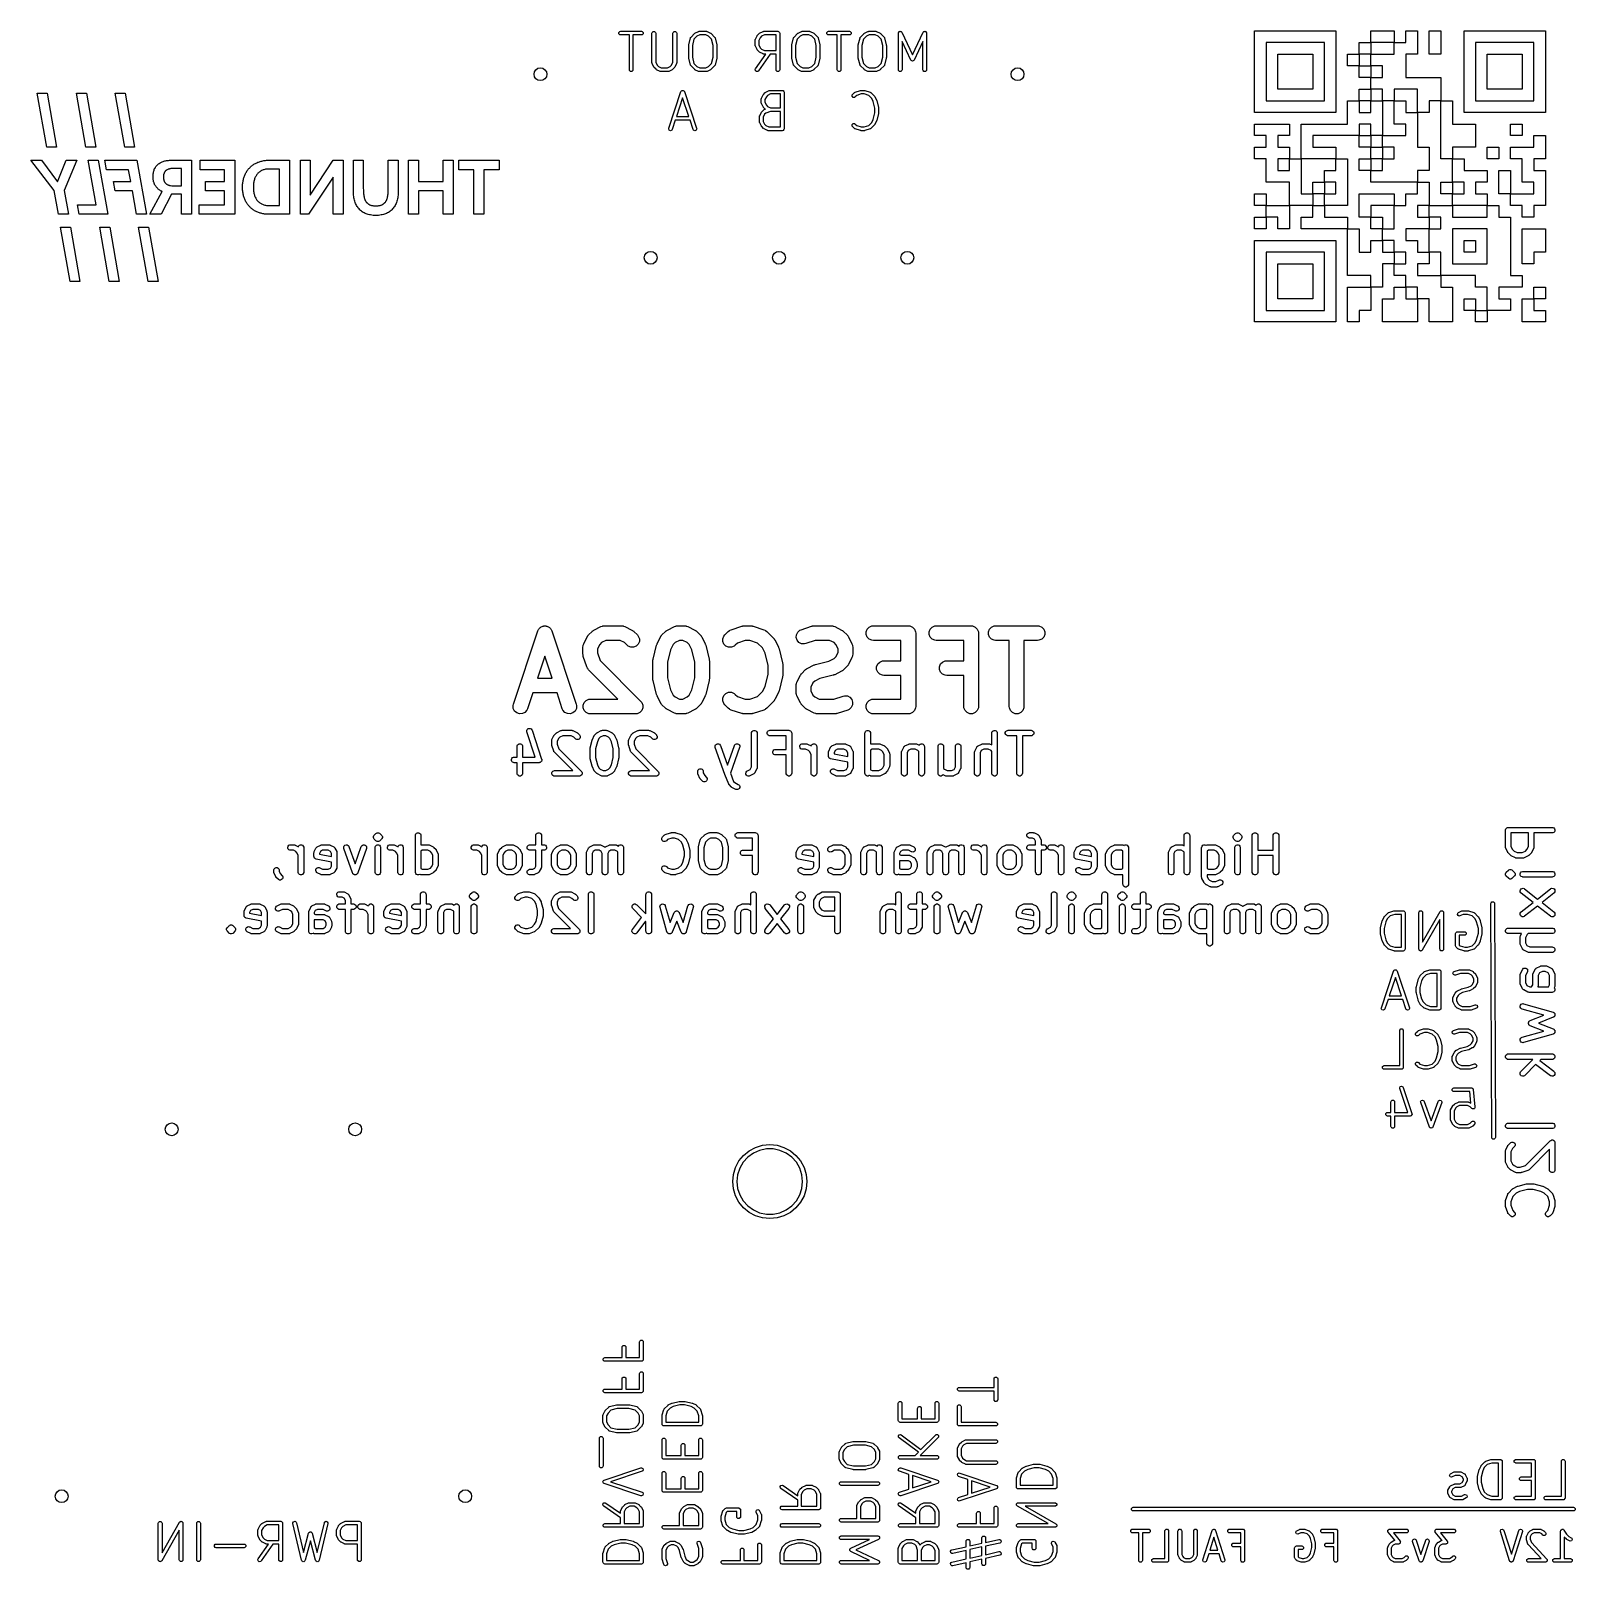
# Model space of a CAD drawing. Extents: x 4.93 to 6.58, y -5.82 to -4.17.
import ezdxf

# ---------------------------------------------------------------- set-up
doc = ezdxf.new("R2010")
doc.units = 0
doc.header["$MEASUREMENT"] = 0
doc.layers.add('BLACK', color=7, linetype='CONTINUOUS')

msp = doc.modelspace()

# ---------------------------------------------------------------- linework, layer by layer
at = {"layer": 'BLACK', "linetype": 'CONTINUOUS'}
for p, q in [((5.5567, -4.1716), (5.5577, -4.1705)), ((5.5567, -4.1731), (5.5567, -4.1716)), ((5.5577, -4.1742), (5.5567, -4.1731)), ((5.5577, -4.1705), (5.5585, -4.1704)), ((5.5585, -4.1743), (5.5577, -4.1742)), ((5.5585, -4.1704), (5.581, -4.1704)), ((5.5678, -4.1743), (5.5585, -4.1743)), ((5.5678, -4.2117), (5.5678, -4.1743)), ((5.581, -4.1743), (5.5717, -4.1743)), ((5.5717, -4.1743), (5.5717, -4.2117)), ((5.581, -4.1704), (5.5817, -4.1705)), ((5.5817, -4.1742), (5.581, -4.1743)), ((5.5817, -4.1705), (5.5828, -4.1716)), ((5.5828, -4.1731), (5.5817, -4.1742)), ((5.5828, -4.1716), (5.5828, -4.1731)), ((5.5921, -4.1723), (5.5923, -4.1716)), ((5.5921, -4.2042), (5.5921, -4.1723)), ((5.5923, -4.1716), (5.5934, -4.1705)), ((5.5934, -4.1705), (5.5949, -4.1705)), ((5.5949, -4.1705), (5.5959, -4.1716)), ((5.5959, -4.1716), (5.5961, -4.1723)), ((5.5961, -4.1723), (5.5961, -4.2037)), ((5.6146, -4.1723), (5.6148, -4.1716)), ((5.6146, -4.2037), (5.6146, -4.1723)), ((5.6148, -4.1716), (5.6159, -4.1705)), ((5.6159, -4.1705), (5.6174, -4.1705)), ((5.6174, -4.1705), (5.6184, -4.1716)), ((5.6184, -4.1716), (5.6186, -4.1723)), ((5.6186, -4.1723), (5.6186, -4.2042)), ((5.634, -4.1766), (5.6377, -4.1728)), ((5.6377, -4.1728), (5.638, -4.1726)), ((5.638, -4.1726), (5.6382, -4.1725)), ((5.6382, -4.1725), (5.642, -4.1706)), ((5.6433, -4.1743), (5.6403, -4.1758)), ((5.642, -4.1706), (5.6421, -4.1706)), ((5.6421, -4.1706), (5.6421, -4.1705)), ((5.6421, -4.1705), (5.6424, -4.1705)), ((5.6424, -4.1705), (5.6427, -4.1704)), ((5.6427, -4.1704), (5.6428, -4.1704)), ((5.6428, -4.1704), (5.6429, -4.1704)), ((5.6429, -4.1704), (5.6504, -4.1704)), ((5.6499, -4.1743), (5.6433, -4.1743)), ((5.6529, -4.1758), (5.6499, -4.1743)), ((5.6504, -4.1704), (5.6505, -4.1704)), ((5.6505, -4.1704), (5.6505, -4.1704)), ((5.6505, -4.1704), (5.6508, -4.1705)), ((5.6508, -4.1705), (5.6511, -4.1705)), ((5.6511, -4.1705), (5.6511, -4.1706)), ((5.6511, -4.1706), (5.6512, -4.1706)), ((5.6512, -4.1706), (5.655, -4.1725)), ((5.655, -4.1725), (5.6552, -4.1726)), ((5.6552, -4.1726), (5.6555, -4.1728)), ((5.6555, -4.1728), (5.6592, -4.1766)), ((5.7048, -4.1752), (5.705, -4.175)), ((5.705, -4.175), (5.7052, -4.1747)), ((5.7052, -4.1747), (5.7071, -4.1728)), ((5.7071, -4.1728), (5.7073, -4.1726)), ((5.7073, -4.1726), (5.7076, -4.1725)), ((5.7076, -4.1725), (5.7113, -4.1706)), ((5.7127, -4.1743), (5.7096, -4.1758)), ((5.7113, -4.1706), (5.7114, -4.1706)), ((5.7114, -4.1706), (5.7115, -4.1705)), ((5.7115, -4.1705), (5.7118, -4.1705)), ((5.7118, -4.1705), (5.7121, -4.1704)), ((5.7121, -4.1704), (5.7121, -4.1704)), ((5.7121, -4.1704), (5.7122, -4.1704)), ((5.7122, -4.1704), (5.7272, -4.1704)), ((5.7253, -4.1743), (5.7127, -4.1743)), ((5.7253, -4.191), (5.7253, -4.1743)), ((5.7272, -4.1704), (5.728, -4.1705)), ((5.728, -4.1705), (5.729, -4.1716)), ((5.729, -4.1716), (5.7292, -4.1723)), ((5.7292, -4.1723), (5.7292, -4.2117)), ((5.7446, -4.1766), (5.7483, -4.1728)), ((5.7483, -4.1728), (5.7486, -4.1726)), ((5.7486, -4.1726), (5.7488, -4.1725)), ((5.7488, -4.1725), (5.7526, -4.1706)), ((5.7539, -4.1743), (5.7509, -4.1758)), ((5.7526, -4.1706), (5.7527, -4.1706)), ((5.7527, -4.1706), (5.7527, -4.1705)), ((5.7527, -4.1705), (5.753, -4.1705)), ((5.753, -4.1705), (5.7533, -4.1704)), ((5.7533, -4.1704), (5.7534, -4.1704)), ((5.7534, -4.1704), (5.7535, -4.1704)), ((5.7535, -4.1704), (5.761, -4.1704)), ((5.7605, -4.1743), (5.7539, -4.1743)), ((5.7636, -4.1758), (5.7605, -4.1743)), ((5.761, -4.1704), (5.7611, -4.1704)), ((5.7611, -4.1704), (5.7611, -4.1704)), ((5.7611, -4.1704), (5.7614, -4.1705)), ((5.7614, -4.1705), (5.7617, -4.1705)), ((5.7617, -4.1705), (5.7618, -4.1706)), ((5.7618, -4.1706), (5.7618, -4.1706)), ((5.7618, -4.1706), (5.7656, -4.1725)), ((5.7656, -4.1725), (5.7658, -4.1726)), ((5.7658, -4.1726), (5.7661, -4.1728)), ((5.7661, -4.1728), (5.7699, -4.1766)), ((5.7798, -4.1716), (5.7808, -4.1705)), ((5.7798, -4.1731), (5.7798, -4.1716)), ((5.7808, -4.1742), (5.7798, -4.1731)), ((5.7808, -4.1705), (5.7816, -4.1704)), ((5.7816, -4.1743), (5.7808, -4.1742)), ((5.7816, -4.1704), (5.8041, -4.1704)), ((5.7909, -4.1743), (5.7816, -4.1743)), ((5.7909, -4.2117), (5.7909, -4.1743)), ((5.8041, -4.1743), (5.7948, -4.1743)), ((5.7948, -4.1743), (5.7948, -4.2117)), ((5.8041, -4.1704), (5.8048, -4.1705)), ((5.8048, -4.1742), (5.8041, -4.1743)), ((5.8048, -4.1705), (5.8059, -4.1716)), ((5.8059, -4.1731), (5.8048, -4.1742)), ((5.8059, -4.1716), (5.8059, -4.1731)), ((5.8158, -4.1766), (5.8196, -4.1728)), ((5.8196, -4.1728), (5.8198, -4.1726)), ((5.8198, -4.1726), (5.8201, -4.1725)), ((5.8201, -4.1725), (5.8238, -4.1706)), ((5.8252, -4.1743), (5.8221, -4.1758)), ((5.8238, -4.1706), (5.8239, -4.1706)), ((5.8239, -4.1706), (5.824, -4.1705)), ((5.824, -4.1705), (5.8243, -4.1705)), ((5.8243, -4.1705), (5.8246, -4.1704)), ((5.8246, -4.1704), (5.8246, -4.1704)), ((5.8246, -4.1704), (5.8247, -4.1704)), ((5.8247, -4.1704), (5.8322, -4.1704)), ((5.8317, -4.1743), (5.8252, -4.1743)), ((5.8348, -4.1758), (5.8317, -4.1743)), ((5.8322, -4.1704), (5.8323, -4.1704)), ((5.8323, -4.1704), (5.8323, -4.1704)), ((5.8323, -4.1704), (5.8327, -4.1705)), ((5.8327, -4.1705), (5.833, -4.1705)), ((5.833, -4.1705), (5.833, -4.1706)), ((5.833, -4.1706), (5.8331, -4.1706)), ((5.8331, -4.1706), (5.8368, -4.1725)), ((5.8368, -4.1725), (5.8371, -4.1726)), ((5.8371, -4.1726), (5.8373, -4.1728)), ((5.8373, -4.1728), (5.8411, -4.1766)), ((5.8565, -4.1723), (5.8566, -4.1716)), ((5.8565, -4.2117), (5.8565, -4.1723)), ((5.8566, -4.1716), (5.8569, -4.1713)), ((5.8569, -4.1713), (5.857, -4.171)), ((5.857, -4.171), (5.8574, -4.1708)), ((5.8574, -4.1708), (5.8577, -4.1705)), ((5.8577, -4.1705), (5.8581, -4.1705)), ((5.8581, -4.1705), (5.8584, -4.1704)), ((5.8584, -4.1704), (5.8588, -4.1705)), ((5.8588, -4.1705), (5.8592, -4.1705)), ((5.8592, -4.1705), (5.8595, -4.1708)), ((5.8595, -4.1708), (5.8598, -4.1709)), ((5.8598, -4.1709), (5.8602, -4.1715)), ((5.8602, -4.1715), (5.8716, -4.1958)), ((5.8716, -4.1958), (5.8829, -4.1715)), ((5.8829, -4.1715), (5.8834, -4.1709)), ((5.8834, -4.1709), (5.8837, -4.1708)), ((5.8837, -4.1708), (5.8839, -4.1705)), ((5.8839, -4.1705), (5.8844, -4.1705)), ((5.8844, -4.1705), (5.8848, -4.1704)), ((5.8848, -4.1704), (5.8851, -4.1705)), ((5.8851, -4.1705), (5.8855, -4.1705)), ((5.8855, -4.1705), (5.8858, -4.1708)), ((5.8858, -4.1708), (5.8862, -4.171)), ((5.8862, -4.171), (5.8863, -4.1713)), ((5.8863, -4.1713), (5.8865, -4.1716)), ((5.8865, -4.1716), (5.8867, -4.1723)), ((5.8867, -4.1723), (5.8867, -4.2117)), ((6.2385, -4.1825), (6.2385, -4.17)), ((6.2385, -4.17), (6.251, -4.17)), ((6.251, -4.17), (6.2635, -4.17)), ((6.2635, -4.17), (6.276, -4.17)), ((6.276, -4.17), (6.2885, -4.17)), ((6.2885, -4.17), (6.301, -4.17)), ((6.301, -4.17), (6.3135, -4.17)), ((6.3135, -4.17), (6.3259, -4.17)), ((6.3259, -4.17), (6.3259, -4.1825)), ((6.3634, -4.1825), (6.3634, -4.17)), ((6.3634, -4.17), (6.3759, -4.17)), ((6.3759, -4.17), (6.3884, -4.17)), ((6.3884, -4.17), (6.3884, -4.1825)), ((6.4009, -4.1825), (6.4009, -4.17)), ((6.4009, -4.17), (6.4134, -4.17)), ((6.4134, -4.17), (6.4134, -4.1825)), ((6.4259, -4.1825), (6.4259, -4.17)), ((6.4259, -4.17), (6.4384, -4.17)), ((6.4384, -4.17), (6.4384, -4.1825)), ((6.4634, -4.1825), (6.4634, -4.17)), ((6.4634, -4.17), (6.4758, -4.17)), ((6.4758, -4.17), (6.4883, -4.17)), ((6.4883, -4.17), (6.5008, -4.17)), ((6.5008, -4.17), (6.5133, -4.17)), ((6.5133, -4.17), (6.5258, -4.17)), ((6.5258, -4.17), (6.5383, -4.17)), ((6.5383, -4.17), (6.5508, -4.17)), ((6.5508, -4.17), (6.5508, -4.1825)), ((5.6315, -4.1855), (5.6316, -4.1852)), ((5.6315, -4.1986), (5.6315, -4.1855)), ((5.6316, -4.185), (5.6334, -4.1775)), ((5.6316, -4.1852), (5.6316, -4.185)), ((5.6334, -4.1775), (5.6335, -4.1773)), ((5.6335, -4.1772), (5.6337, -4.177)), ((5.6335, -4.1773), (5.6335, -4.1772)), ((5.6337, -4.177), (5.6338, -4.1768)), ((5.6338, -4.1768), (5.634, -4.1766)), ((5.6338, -4.1768), (5.6338, -4.1768)), ((5.6371, -4.179), (5.6355, -4.1857)), ((5.6355, -4.1857), (5.6355, -4.1983)), ((5.6403, -4.1758), (5.6371, -4.179)), ((5.6561, -4.179), (5.6529, -4.1758)), ((5.6578, -4.1857), (5.6561, -4.179)), ((5.6578, -4.1983), (5.6578, -4.1857)), ((5.6592, -4.1766), (5.6594, -4.1768)), ((5.6594, -4.1768), (5.6594, -4.1768)), ((5.6594, -4.1768), (5.6595, -4.177)), ((5.6595, -4.177), (5.6597, -4.1772)), ((5.6597, -4.1772), (5.6597, -4.1773)), ((5.6597, -4.1773), (5.6598, -4.1775)), ((5.6598, -4.1775), (5.6616, -4.185)), ((5.6616, -4.185), (5.6617, -4.1852)), ((5.6617, -4.1852), (5.6617, -4.1855)), ((5.6617, -4.1855), (5.6617, -4.1986)), ((5.7028, -4.1794), (5.7029, -4.1791)), ((5.7028, -4.1797), (5.7028, -4.1794)), ((5.7028, -4.1798), (5.7028, -4.1797)), ((5.7028, -4.1797), (5.7028, -4.1797)), ((5.7028, -4.1855), (5.7028, -4.1798)), ((5.7028, -4.1856), (5.7028, -4.1855)), ((5.7028, -4.1859), (5.7028, -4.1856)), ((5.7028, -4.1856), (5.7028, -4.1856)), ((5.7029, -4.1862), (5.7028, -4.1859)), ((5.7029, -4.1791), (5.703, -4.179)), ((5.7029, -4.1791), (5.7029, -4.1791)), ((5.703, -4.1863), (5.7029, -4.1862)), ((5.7029, -4.1862), (5.7029, -4.1862)), ((5.703, -4.179), (5.7048, -4.1752)), ((5.7048, -4.1901), (5.703, -4.1863)), ((5.705, -4.1903), (5.7048, -4.1901)), ((5.7052, -4.1906), (5.705, -4.1903)), ((5.7071, -4.1925), (5.7052, -4.1906)), ((5.7082, -4.1773), (5.7067, -4.1803)), ((5.7067, -4.1803), (5.7067, -4.185)), ((5.7067, -4.185), (5.7082, -4.188)), ((5.7096, -4.1758), (5.7082, -4.1773)), ((5.7082, -4.188), (5.7096, -4.1895)), ((5.7096, -4.1895), (5.7127, -4.191)), ((5.7127, -4.191), (5.7253, -4.191)), ((5.7421, -4.1855), (5.7422, -4.1852)), ((5.7421, -4.1986), (5.7421, -4.1855)), ((5.7422, -4.185), (5.7441, -4.1775)), ((5.7422, -4.1852), (5.7422, -4.185)), ((5.7441, -4.1775), (5.7442, -4.1773)), ((5.7442, -4.1772), (5.7443, -4.177)), ((5.7442, -4.1773), (5.7442, -4.1772)), ((5.7443, -4.177), (5.7444, -4.1768)), ((5.7444, -4.1768), (5.7445, -4.1768)), ((5.7445, -4.1768), (5.7446, -4.1766)), ((5.7477, -4.179), (5.7461, -4.1857)), ((5.7461, -4.1857), (5.7461, -4.1983)), ((5.7509, -4.1758), (5.7477, -4.179)), ((5.7667, -4.179), (5.7636, -4.1758)), ((5.7684, -4.1857), (5.7667, -4.179)), ((5.7684, -4.1983), (5.7684, -4.1857)), ((5.7699, -4.1766), (5.77, -4.1768)), ((5.77, -4.1768), (5.77, -4.1768)), ((5.77, -4.1768), (5.7702, -4.177)), ((5.7702, -4.177), (5.7703, -4.1772)), ((5.7703, -4.1772), (5.7703, -4.1773)), ((5.7703, -4.1773), (5.7704, -4.1775)), ((5.7704, -4.1775), (5.7723, -4.185)), ((5.7723, -4.185), (5.7723, -4.1852)), ((5.7723, -4.1852), (5.7723, -4.1855)), ((5.7723, -4.1855), (5.7723, -4.1986)), ((5.8134, -4.185), (5.8153, -4.1775)), ((5.8134, -4.1852), (5.8134, -4.185)), ((5.8134, -4.1855), (5.8134, -4.1852)), ((5.8134, -4.1986), (5.8134, -4.1855)), ((5.8153, -4.1775), (5.8154, -4.1773)), ((5.8154, -4.1772), (5.8155, -4.177)), ((5.8154, -4.1773), (5.8154, -4.1772)), ((5.8155, -4.177), (5.8156, -4.1768)), ((5.8156, -4.1768), (5.8157, -4.1768)), ((5.8157, -4.1768), (5.8158, -4.1766)), ((5.819, -4.179), (5.8173, -4.1857)), ((5.8173, -4.1857), (5.8173, -4.1983)), ((5.8221, -4.1758), (5.819, -4.179)), ((5.8379, -4.179), (5.8348, -4.1758)), ((5.8396, -4.1857), (5.8379, -4.179)), ((5.8396, -4.1983), (5.8396, -4.1857)), ((5.8411, -4.1766), (5.8412, -4.1768)), ((5.8412, -4.1768), (5.8413, -4.1768)), ((5.8413, -4.1768), (5.8414, -4.177)), ((5.8414, -4.177), (5.8415, -4.1772)), ((5.8415, -4.1772), (5.8415, -4.1773)), ((5.8415, -4.1773), (5.8416, -4.1775)), ((5.8416, -4.1775), (5.8435, -4.185)), ((5.8435, -4.185), (5.8435, -4.1852)), ((5.8435, -4.1852), (5.8436, -4.1855)), ((5.8436, -4.1855), (5.8436, -4.1986)), ((5.8698, -4.2013), (5.8604, -4.1812)), ((5.8604, -4.1812), (5.8604, -4.2117)), ((5.8827, -4.1812), (5.8734, -4.2013)), ((5.8827, -4.2117), (5.8827, -4.1812)), ((6.2385, -4.195), (6.2385, -4.1825)), ((6.2635, -4.1825), (6.251, -4.1825)), ((6.251, -4.1825), (6.251, -4.195)), ((6.276, -4.1825), (6.2635, -4.1825)), ((6.2885, -4.1825), (6.276, -4.1825)), ((6.301, -4.1825), (6.2885, -4.1825)), ((6.3135, -4.1825), (6.301, -4.1825)), ((6.3135, -4.195), (6.3135, -4.1825)), ((6.3259, -4.1825), (6.3259, -4.195)), ((6.3509, -4.195), (6.3509, -4.1825)), ((6.3509, -4.1825), (6.3634, -4.1825)), ((6.3634, -4.1825), (6.3634, -4.195)), ((6.3759, -4.1825), (6.3634, -4.1825)), ((6.3884, -4.1825), (6.3759, -4.1825)), ((6.3884, -4.195), (6.3884, -4.1825)), ((6.3884, -4.1825), (6.4009, -4.1825)), ((6.4134, -4.1825), (6.4134, -4.195)), ((6.4259, -4.195), (6.4259, -4.1825)), ((6.4384, -4.1825), (6.4384, -4.195)), ((6.4634, -4.195), (6.4634, -4.1825)), ((6.4883, -4.1825), (6.4758, -4.1825)), ((6.4758, -4.1825), (6.4758, -4.195)), ((6.5008, -4.1825), (6.4883, -4.1825)), ((6.5133, -4.1825), (6.5008, -4.1825)), ((6.5258, -4.1825), (6.5133, -4.1825)), ((6.5383, -4.1825), (6.5258, -4.1825)), ((6.5383, -4.195), (6.5383, -4.1825)), ((6.5508, -4.1825), (6.5508, -4.195)), ((5.5922, -4.2043), (5.5921, -4.2042)), ((5.5921, -4.2044), (5.5922, -4.2043)), ((5.5922, -4.2047), (5.5921, -4.2044)), ((5.5923, -4.205), (5.5922, -4.2047)), ((5.5924, -4.2051), (5.5923, -4.205)), ((5.5923, -4.205), (5.5923, -4.205)), ((5.5942, -4.2088), (5.5924, -4.2051)), ((5.5961, -4.2037), (5.5976, -4.2068)), ((5.5976, -4.2068), (5.599, -4.2082)), ((5.599, -4.2082), (5.6021, -4.2097)), ((5.6086, -4.2097), (5.6117, -4.2082)), ((5.6117, -4.2082), (5.6131, -4.2068)), ((5.6131, -4.2068), (5.6146, -4.2037)), ((5.6184, -4.2051), (5.6165, -4.2088)), ((5.6185, -4.2047), (5.6184, -4.205)), ((5.6184, -4.205), (5.6184, -4.205)), ((5.6184, -4.205), (5.6184, -4.2051)), ((5.6186, -4.2044), (5.6185, -4.2047)), ((5.6186, -4.2042), (5.6186, -4.2043)), ((5.6186, -4.2043), (5.6186, -4.2044)), ((5.6316, -4.1988), (5.6315, -4.1986)), ((5.6316, -4.1991), (5.6316, -4.1988)), ((5.6334, -4.2066), (5.6316, -4.1991)), ((5.6335, -4.2068), (5.6334, -4.2066)), ((5.6337, -4.207), (5.6335, -4.2068)), ((5.6335, -4.2068), (5.6335, -4.2068)), ((5.6338, -4.2073), (5.6337, -4.207)), ((5.634, -4.2075), (5.6338, -4.2073)), ((5.6338, -4.2073), (5.6338, -4.2073)), ((5.6377, -4.2112), (5.634, -4.2075)), ((5.6355, -4.1983), (5.6371, -4.2051)), ((5.6371, -4.2051), (5.6403, -4.2082)), ((5.6403, -4.2082), (5.6433, -4.2097)), ((5.6499, -4.2097), (5.6529, -4.2082)), ((5.6529, -4.2082), (5.6561, -4.2051)), ((5.6592, -4.2075), (5.6555, -4.2112)), ((5.6561, -4.2051), (5.6578, -4.1983)), ((5.6594, -4.2073), (5.6592, -4.2075)), ((5.6595, -4.207), (5.6594, -4.2073)), ((5.6594, -4.2073), (5.6594, -4.2073)), ((5.6597, -4.2068), (5.6595, -4.207)), ((5.6598, -4.2066), (5.6597, -4.2068)), ((5.6597, -4.2068), (5.6597, -4.2068)), ((5.6616, -4.1991), (5.6598, -4.2066)), ((5.6617, -4.1988), (5.6616, -4.1991)), ((5.6617, -4.1986), (5.6617, -4.1988)), ((5.7031, -4.2106), (5.7141, -4.1949)), ((5.7189, -4.1949), (5.7063, -4.2128)), ((5.7073, -4.1927), (5.7071, -4.1925)), ((5.7076, -4.1928), (5.7073, -4.1927)), ((5.7113, -4.1947), (5.7076, -4.1928)), ((5.7114, -4.1947), (5.7113, -4.1947)), ((5.7115, -4.1948), (5.7114, -4.1947)), ((5.7118, -4.1948), (5.7115, -4.1948)), ((5.7121, -4.1949), (5.7118, -4.1948)), ((5.7122, -4.1949), (5.7121, -4.1949)), ((5.7121, -4.1949), (5.7121, -4.1949)), ((5.7141, -4.1949), (5.7122, -4.1949)), ((5.7253, -4.1949), (5.7189, -4.1949)), ((5.7253, -4.2117), (5.7253, -4.1949)), ((5.7422, -4.1988), (5.7421, -4.1986)), ((5.7422, -4.1991), (5.7422, -4.1988)), ((5.7441, -4.2066), (5.7422, -4.1991)), ((5.7442, -4.2068), (5.7441, -4.2066)), ((5.7443, -4.207), (5.7442, -4.2068)), ((5.7442, -4.2068), (5.7442, -4.2068)), ((5.7444, -4.2073), (5.7443, -4.207)), ((5.7445, -4.2073), (5.7444, -4.2073)), ((5.7446, -4.2075), (5.7445, -4.2073)), ((5.7483, -4.2112), (5.7446, -4.2075)), ((5.7461, -4.1983), (5.7477, -4.2051)), ((5.7477, -4.2051), (5.7509, -4.2082)), ((5.7509, -4.2082), (5.7539, -4.2097)), ((5.7605, -4.2097), (5.7636, -4.2082)), ((5.7636, -4.2082), (5.7667, -4.2051)), ((5.7699, -4.2075), (5.7661, -4.2112)), ((5.7667, -4.2051), (5.7684, -4.1983)), ((5.77, -4.2073), (5.7699, -4.2075)), ((5.7702, -4.207), (5.77, -4.2073)), ((5.77, -4.2073), (5.77, -4.2073)), ((5.7703, -4.2068), (5.7702, -4.207)), ((5.7704, -4.2066), (5.7703, -4.2068)), ((5.7703, -4.2068), (5.7703, -4.2068)), ((5.7723, -4.1991), (5.7704, -4.2066)), ((5.7723, -4.1986), (5.7723, -4.1988)), ((5.7723, -4.1988), (5.7723, -4.1991)), ((5.8134, -4.1988), (5.8134, -4.1986)), ((5.8134, -4.1991), (5.8134, -4.1988)), ((5.8153, -4.2066), (5.8134, -4.1991)), ((5.8154, -4.2068), (5.8153, -4.2066)), ((5.8155, -4.207), (5.8154, -4.2068)), ((5.8154, -4.2068), (5.8154, -4.2068)), ((5.8156, -4.2073), (5.8155, -4.207)), ((5.8157, -4.2073), (5.8156, -4.2073)), ((5.8158, -4.2075), (5.8157, -4.2073)), ((5.8196, -4.2112), (5.8158, -4.2075)), ((5.8173, -4.1983), (5.819, -4.2051)), ((5.819, -4.2051), (5.8221, -4.2082)), ((5.8221, -4.2082), (5.8252, -4.2097)), ((5.8317, -4.2097), (5.8348, -4.2082)), ((5.8348, -4.2082), (5.8379, -4.2051)), ((5.8411, -4.2075), (5.8373, -4.2112)), ((5.8379, -4.2051), (5.8396, -4.1983)), ((5.8412, -4.2073), (5.8411, -4.2075)), ((5.8413, -4.2073), (5.8412, -4.2073)), ((5.8414, -4.207), (5.8413, -4.2073)), ((5.8415, -4.2068), (5.8414, -4.207)), ((5.8416, -4.2066), (5.8415, -4.2068)), ((5.8415, -4.2068), (5.8415, -4.2068)), ((5.8435, -4.1991), (5.8416, -4.2066)), ((5.8436, -4.1986), (5.8435, -4.1988)), ((5.8435, -4.1988), (5.8435, -4.1991)), ((5.8701, -4.2017), (5.8698, -4.2013)), ((5.8701, -4.2018), (5.8701, -4.2017)), ((5.8702, -4.2018), (5.8701, -4.2018)), ((5.8702, -4.2019), (5.8702, -4.2018)), ((5.8709, -4.2021), (5.8702, -4.2019)), ((5.8715, -4.2024), (5.8709, -4.2021)), ((5.8716, -4.2024), (5.8715, -4.2024)), ((5.8717, -4.2024), (5.8716, -4.2024)), ((5.8723, -4.2021), (5.8717, -4.2024)), ((5.8729, -4.2019), (5.8723, -4.2021)), ((5.873, -4.2018), (5.8729, -4.2019)), ((5.8731, -4.2017), (5.873, -4.2018)), ((5.873, -4.2018), (5.873, -4.2018)), ((5.8734, -4.2013), (5.8731, -4.2017)), ((6.2385, -4.2075), (6.2385, -4.195)), ((6.2385, -4.22), (6.2385, -4.2075)), ((6.251, -4.195), (6.251, -4.2075)), ((6.251, -4.2075), (6.251, -4.22)), ((6.2635, -4.2075), (6.2635, -4.195)), ((6.2635, -4.195), (6.276, -4.195)), ((6.2635, -4.22), (6.2635, -4.2075)), ((6.276, -4.195), (6.2885, -4.195)), ((6.2885, -4.195), (6.301, -4.195)), ((6.301, -4.195), (6.301, -4.2075)), ((6.301, -4.2075), (6.301, -4.22)), ((6.3135, -4.2075), (6.3135, -4.195)), ((6.3135, -4.22), (6.3135, -4.2075)), ((6.3259, -4.195), (6.3259, -4.2075)), ((6.3259, -4.2075), (6.3259, -4.22)), ((6.3384, -4.2075), (6.3384, -4.195)), ((6.3384, -4.195), (6.3509, -4.195)), ((6.3509, -4.2075), (6.3384, -4.2075)), ((6.3509, -4.195), (6.3509, -4.2075)), ((6.3634, -4.195), (6.3509, -4.195)), ((6.3509, -4.22), (6.3509, -4.2075)), ((6.3509, -4.2075), (6.3634, -4.2075)), ((6.3634, -4.2075), (6.3634, -4.195)), ((6.3634, -4.195), (6.3759, -4.195)), ((6.3759, -4.2075), (6.3634, -4.2075)), ((6.3634, -4.2075), (6.3634, -4.22)), ((6.3759, -4.195), (6.3884, -4.195)), ((6.3759, -4.22), (6.3759, -4.2075)), ((6.4134, -4.195), (6.4009, -4.195)), ((6.4009, -4.195), (6.4009, -4.2075)), ((6.4009, -4.2075), (6.4009, -4.22)), ((6.4384, -4.195), (6.4259, -4.195)), ((6.4634, -4.2075), (6.4634, -4.195)), ((6.4634, -4.22), (6.4634, -4.2075)), ((6.4758, -4.195), (6.4758, -4.2075)), ((6.4758, -4.2075), (6.4758, -4.22)), ((6.4883, -4.2075), (6.4883, -4.195)), ((6.4883, -4.195), (6.5008, -4.195)), ((6.4883, -4.22), (6.4883, -4.2075)), ((6.5008, -4.195), (6.5133, -4.195)), ((6.5133, -4.195), (6.5258, -4.195)), ((6.5258, -4.195), (6.5258, -4.2075)), ((6.5258, -4.2075), (6.5258, -4.22)), ((6.5383, -4.2075), (6.5383, -4.195)), ((6.5383, -4.22), (6.5383, -4.2075)), ((6.5508, -4.195), (6.5508, -4.2075)), ((6.5508, -4.2075), (6.5508, -4.22)), ((5.5679, -4.2125), (5.5678, -4.2117)), ((5.569, -4.2135), (5.5679, -4.2125)), ((5.5705, -4.2135), (5.569, -4.2135)), ((5.5716, -4.2125), (5.5705, -4.2135)), ((5.5717, -4.2117), (5.5716, -4.2125)), ((5.5944, -4.2091), (5.5942, -4.2088)), ((5.5946, -4.2094), (5.5944, -4.2091)), ((5.5965, -4.2112), (5.5946, -4.2094)), ((5.5967, -4.2114), (5.5965, -4.2112)), ((5.597, -4.2116), (5.5967, -4.2114)), ((5.6007, -4.2135), (5.597, -4.2116)), ((5.6008, -4.2135), (5.6007, -4.2135)), ((5.6009, -4.2135), (5.6008, -4.2135)), ((5.6012, -4.2136), (5.6009, -4.2135)), ((5.6015, -4.2137), (5.6012, -4.2136)), ((5.6016, -4.2137), (5.6015, -4.2137)), ((5.6015, -4.2137), (5.6015, -4.2137)), ((5.6091, -4.2137), (5.6016, -4.2137)), ((5.6021, -4.2097), (5.6086, -4.2097)), ((5.6092, -4.2137), (5.6091, -4.2137)), ((5.6093, -4.2137), (5.6092, -4.2137)), ((5.6096, -4.2136), (5.6093, -4.2137)), ((5.6099, -4.2135), (5.6096, -4.2136)), ((5.61, -4.2135), (5.6099, -4.2135)), ((5.6099, -4.2135), (5.6099, -4.2135)), ((5.6137, -4.2116), (5.61, -4.2135)), ((5.614, -4.2114), (5.6137, -4.2116)), ((5.6143, -4.2112), (5.614, -4.2114)), ((5.6161, -4.2094), (5.6143, -4.2112)), ((5.6163, -4.2091), (5.6161, -4.2094)), ((5.6165, -4.2088), (5.6163, -4.2091)), ((5.638, -4.2114), (5.6377, -4.2112)), ((5.6382, -4.2116), (5.638, -4.2114)), ((5.642, -4.2135), (5.6382, -4.2116)), ((5.6421, -4.2135), (5.642, -4.2135)), ((5.6424, -4.2136), (5.6421, -4.2135)), ((5.6421, -4.2135), (5.6421, -4.2135)), ((5.6427, -4.2137), (5.6424, -4.2136)), ((5.6428, -4.2137), (5.6427, -4.2137)), ((5.6429, -4.2137), (5.6428, -4.2137)), ((5.6504, -4.2137), (5.6429, -4.2137)), ((5.6433, -4.2097), (5.6499, -4.2097)), ((5.6505, -4.2137), (5.6504, -4.2137)), ((5.6508, -4.2136), (5.6505, -4.2137)), ((5.6505, -4.2137), (5.6505, -4.2137)), ((5.6511, -4.2135), (5.6508, -4.2136)), ((5.6512, -4.2135), (5.6511, -4.2135)), ((5.6511, -4.2135), (5.6511, -4.2135)), ((5.655, -4.2116), (5.6512, -4.2135)), ((5.6552, -4.2114), (5.655, -4.2116)), ((5.6555, -4.2112), (5.6552, -4.2114)), ((5.7028, -4.2113), (5.7031, -4.2106)), ((5.7031, -4.2128), (5.7028, -4.2113)), ((5.7043, -4.2136), (5.7031, -4.2128)), ((5.7058, -4.2134), (5.7043, -4.2136)), ((5.7063, -4.2128), (5.7058, -4.2134)), ((5.7254, -4.2125), (5.7253, -4.2117)), ((5.7265, -4.2135), (5.7254, -4.2125)), ((5.728, -4.2135), (5.7265, -4.2135)), ((5.729, -4.2125), (5.728, -4.2135)), ((5.7292, -4.2117), (5.729, -4.2125)), ((5.7486, -4.2114), (5.7483, -4.2112)), ((5.7488, -4.2116), (5.7486, -4.2114)), ((5.7526, -4.2135), (5.7488, -4.2116)), ((5.7527, -4.2135), (5.7526, -4.2135)), ((5.753, -4.2136), (5.7527, -4.2135)), ((5.7527, -4.2135), (5.7527, -4.2135)), ((5.7533, -4.2137), (5.753, -4.2136)), ((5.7534, -4.2137), (5.7533, -4.2137)), ((5.7535, -4.2137), (5.7534, -4.2137)), ((5.761, -4.2137), (5.7535, -4.2137)), ((5.7539, -4.2097), (5.7605, -4.2097)), ((5.7611, -4.2137), (5.761, -4.2137)), ((5.7614, -4.2136), (5.7611, -4.2137)), ((5.7611, -4.2137), (5.7611, -4.2137)), ((5.7617, -4.2135), (5.7614, -4.2136)), ((5.7618, -4.2135), (5.7617, -4.2135)), ((5.7656, -4.2116), (5.7618, -4.2135)), ((5.7618, -4.2135), (5.7618, -4.2135)), ((5.7658, -4.2114), (5.7656, -4.2116)), ((5.7661, -4.2112), (5.7658, -4.2114)), ((5.791, -4.2125), (5.7909, -4.2117)), ((5.7921, -4.2135), (5.791, -4.2125)), ((5.7936, -4.2135), (5.7921, -4.2135)), ((5.7947, -4.2125), (5.7936, -4.2135)), ((5.7948, -4.2117), (5.7947, -4.2125)), ((5.8198, -4.2114), (5.8196, -4.2112)), ((5.8201, -4.2116), (5.8198, -4.2114)), ((5.8238, -4.2135), (5.8201, -4.2116)), ((5.8239, -4.2135), (5.8238, -4.2135)), ((5.824, -4.2135), (5.8239, -4.2135)), ((5.8243, -4.2136), (5.824, -4.2135)), ((5.8246, -4.2137), (5.8243, -4.2136)), ((5.8247, -4.2137), (5.8246, -4.2137)), ((5.8246, -4.2137), (5.8246, -4.2137)), ((5.8322, -4.2137), (5.8247, -4.2137)), ((5.8252, -4.2097), (5.8317, -4.2097)), ((5.8323, -4.2137), (5.8322, -4.2137)), ((5.8327, -4.2136), (5.8323, -4.2137)), ((5.8323, -4.2137), (5.8323, -4.2137)), ((5.833, -4.2135), (5.8327, -4.2136)), ((5.8331, -4.2135), (5.833, -4.2135)), ((5.833, -4.2135), (5.833, -4.2135)), ((5.8368, -4.2116), (5.8331, -4.2135)), ((5.8371, -4.2114), (5.8368, -4.2116)), ((5.8373, -4.2112), (5.8371, -4.2114)), ((5.8566, -4.2125), (5.8565, -4.2117)), ((5.8577, -4.2135), (5.8566, -4.2125)), ((5.8592, -4.2135), (5.8577, -4.2135)), ((5.8603, -4.2125), (5.8592, -4.2135)), ((5.8604, -4.2117), (5.8603, -4.2125)), ((5.8829, -4.2125), (5.8827, -4.2117)), ((5.8839, -4.2135), (5.8829, -4.2125)), ((5.8855, -4.2135), (5.8839, -4.2135)), ((5.8865, -4.2125), (5.8855, -4.2135)), ((5.8867, -4.2117), (5.8865, -4.2125)), ((6.2385, -4.2324), (6.2385, -4.22)), ((6.251, -4.22), (6.251, -4.2324)), ((6.2635, -4.2324), (6.2635, -4.22)), ((6.301, -4.22), (6.301, -4.2324)), ((6.3135, -4.2324), (6.3135, -4.22)), ((6.3259, -4.22), (6.3259, -4.2324)), ((6.3634, -4.22), (6.3509, -4.22)), ((6.3634, -4.2324), (6.3634, -4.22)), ((6.3634, -4.22), (6.3759, -4.22)), ((6.4009, -4.22), (6.4134, -4.22)), ((6.4134, -4.22), (6.4259, -4.22)), ((6.4259, -4.22), (6.4384, -4.22)), ((6.4384, -4.22), (6.4384, -4.2324)), ((6.4634, -4.2324), (6.4634, -4.22)), ((6.4758, -4.22), (6.4758, -4.2324)), ((6.4883, -4.2324), (6.4883, -4.22)), ((6.5258, -4.22), (6.5258, -4.2324)), ((6.5383, -4.2324), (6.5383, -4.22)), ((6.5508, -4.22), (6.5508, -4.2324)), ((4.9427, -4.2948), (4.9325, -4.2367)), ((4.9325, -4.2367), (4.9431, -4.2367)), ((4.9431, -4.2367), (4.9533, -4.2948)), ((4.9848, -4.2948), (4.9746, -4.2367)), ((4.9746, -4.2367), (4.9852, -4.2367)), ((4.9852, -4.2367), (4.9954, -4.2948)), ((5.0264, -4.2948), (5.0162, -4.2367)), ((5.0162, -4.2367), (5.0268, -4.2367)), ((5.0268, -4.2367), (5.037, -4.2948)), ((5.6101, -4.2745), (5.6232, -4.2351)), ((5.6232, -4.2351), (5.6236, -4.2344)), ((5.6236, -4.2344), (5.6237, -4.2344)), ((5.6237, -4.2344), (5.6238, -4.2342)), ((5.6238, -4.2342), (5.6243, -4.234)), ((5.6243, -4.234), (5.6249, -4.2338)), ((5.6249, -4.2338), (5.625, -4.2338)), ((5.625, -4.2338), (5.6252, -4.2338)), ((5.6252, -4.2338), (5.6257, -4.234)), ((5.6257, -4.234), (5.6263, -4.2342)), ((5.6263, -4.2342), (5.6264, -4.2344)), ((5.6264, -4.2344), (5.6265, -4.2344)), ((5.6265, -4.2344), (5.6269, -4.2351)), ((5.6269, -4.2351), (5.64, -4.2745)), ((5.7095, -4.2423), (5.7114, -4.2386)), ((5.7114, -4.2386), (5.7116, -4.2383)), ((5.7116, -4.2383), (5.7118, -4.2381)), ((5.7118, -4.2381), (5.7136, -4.2362)), ((5.7148, -4.2406), (5.7133, -4.2437)), ((5.7136, -4.2362), (5.7139, -4.236)), ((5.7139, -4.236), (5.7142, -4.2358)), ((5.7142, -4.2358), (5.7179, -4.234)), ((5.7162, -4.2392), (5.7148, -4.2406)), ((5.7192, -4.2377), (5.7162, -4.2392)), ((5.7179, -4.234), (5.718, -4.2339)), ((5.718, -4.2339), (5.7183, -4.2338)), ((5.718, -4.2339), (5.718, -4.2339)), ((5.7183, -4.2338), (5.7186, -4.2338)), ((5.7186, -4.2338), (5.7187, -4.2338)), ((5.7187, -4.2338), (5.7188, -4.2338)), ((5.7188, -4.2338), (5.7319, -4.2338)), ((5.7299, -4.2377), (5.7192, -4.2377)), ((5.7299, -4.2525), (5.7299, -4.2377)), ((5.7319, -4.2338), (5.7327, -4.2339)), ((5.7327, -4.2339), (5.7337, -4.235)), ((5.7337, -4.235), (5.7339, -4.2357)), ((5.7339, -4.2357), (5.7339, -4.2751)), ((5.807, -4.2387), (5.8074, -4.2381)), ((5.807, -4.2402), (5.807, -4.2387)), ((5.808, -4.2413), (5.807, -4.2402)), ((5.8074, -4.2381), (5.8093, -4.2362)), ((5.8095, -4.2413), (5.808, -4.2413)), ((5.8093, -4.2362), (5.8094, -4.2361)), ((5.8093, -4.2362), (5.8093, -4.2362)), ((5.8094, -4.2361), (5.8096, -4.236)), ((5.8102, -4.2409), (5.8095, -4.2413)), ((5.8096, -4.236), (5.8099, -4.2358)), ((5.8099, -4.2358), (5.81, -4.2357)), ((5.8099, -4.2358), (5.8099, -4.2358)), ((5.81, -4.2357), (5.8157, -4.2339)), ((5.8117, -4.2393), (5.8102, -4.2409)), ((5.8166, -4.2377), (5.8117, -4.2393)), ((5.8157, -4.2339), (5.816, -4.2338)), ((5.816, -4.2338), (5.8163, -4.2338)), ((5.8163, -4.2338), (5.82, -4.2338)), ((5.8197, -4.2377), (5.8166, -4.2377)), ((5.8246, -4.2393), (5.8197, -4.2377)), ((5.82, -4.2338), (5.8203, -4.2338)), ((5.8203, -4.2338), (5.8206, -4.2339)), ((5.8206, -4.2339), (5.8263, -4.2357)), ((5.8278, -4.2425), (5.8246, -4.2393)), ((5.8263, -4.2357), (5.8264, -4.2358)), ((5.8264, -4.2358), (5.8264, -4.2358)), ((5.8264, -4.2358), (5.8267, -4.236)), ((5.8267, -4.236), (5.8269, -4.2361)), ((5.8269, -4.2361), (5.827, -4.2362)), ((5.827, -4.2362), (5.827, -4.2362)), ((5.827, -4.2362), (5.8308, -4.24)), ((5.8308, -4.24), (5.831, -4.2402)), ((5.831, -4.2402), (5.8312, -4.2405)), ((5.8312, -4.2405), (5.833, -4.2442)), ((6.2385, -4.2449), (6.2385, -4.2324)), ((6.251, -4.2324), (6.251, -4.2449)), ((6.276, -4.2324), (6.2635, -4.2324)), ((6.2885, -4.2324), (6.276, -4.2324)), ((6.301, -4.2324), (6.2885, -4.2324)), ((6.3135, -4.2449), (6.3135, -4.2324)), ((6.3259, -4.2324), (6.3259, -4.2449)), ((6.3509, -4.2449), (6.3509, -4.2324)), ((6.3509, -4.2324), (6.3634, -4.2324)), ((6.3759, -4.2324), (6.3634, -4.2324)), ((6.3634, -4.2324), (6.3634, -4.2449)), ((6.3759, -4.2449), (6.3759, -4.2324)), ((6.4009, -4.2324), (6.3884, -4.2324)), ((6.3884, -4.2324), (6.3884, -4.2449)), ((6.4134, -4.2324), (6.4009, -4.2324)), ((6.4134, -4.2449), (6.4134, -4.2324)), ((6.4384, -4.2324), (6.4384, -4.2449)), ((6.4634, -4.2449), (6.4634, -4.2324)), ((6.4758, -4.2324), (6.4758, -4.2449)), ((6.5008, -4.2324), (6.4883, -4.2324)), ((6.5133, -4.2324), (6.5008, -4.2324)), ((6.5258, -4.2324), (6.5133, -4.2324)), ((6.5383, -4.2449), (6.5383, -4.2324)), ((6.5508, -4.2324), (6.5508, -4.2449)), ((5.625, -4.2419), (5.6184, -4.2619)), ((5.6317, -4.2619), (5.625, -4.2419)), ((5.7077, -4.2611), (5.7095, -4.2573)), ((5.7093, -4.2431), (5.7094, -4.2428)), ((5.7093, -4.2432), (5.7093, -4.2431)), ((5.7093, -4.2431), (5.7093, -4.2431)), ((5.7093, -4.247), (5.7093, -4.2432)), ((5.7093, -4.2471), (5.7093, -4.247)), ((5.7094, -4.2474), (5.7093, -4.2471)), ((5.7093, -4.2471), (5.7093, -4.2471)), ((5.7094, -4.2428), (5.7095, -4.2425)), ((5.7095, -4.2477), (5.7094, -4.2474)), ((5.7095, -4.2424), (5.7095, -4.2423)), ((5.7095, -4.2425), (5.7095, -4.2424)), ((5.7095, -4.2478), (5.7095, -4.2477)), ((5.7095, -4.2479), (5.7095, -4.2478)), ((5.7114, -4.2516), (5.7095, -4.2479)), ((5.7095, -4.2573), (5.7097, -4.2571)), ((5.7097, -4.2571), (5.7099, -4.2568)), ((5.7099, -4.2568), (5.7118, -4.255)), ((5.7116, -4.2519), (5.7114, -4.2516)), ((5.7118, -4.2521), (5.7116, -4.2519)), ((5.7136, -4.254), (5.7118, -4.2521)), ((5.7118, -4.255), (5.7119, -4.2549)), ((5.7119, -4.2549), (5.7121, -4.2547)), ((5.7119, -4.2549), (5.7119, -4.2549)), ((5.7121, -4.2547), (5.7124, -4.2545)), ((5.7124, -4.2545), (5.7125, -4.2545)), ((5.7125, -4.2545), (5.7138, -4.2541)), ((5.7125, -4.2545), (5.7125, -4.2545)), ((5.7133, -4.2437), (5.7133, -4.2465)), ((5.7133, -4.2465), (5.7148, -4.2496)), ((5.7138, -4.2541), (5.7136, -4.254)), ((5.7191, -4.2564), (5.7142, -4.2581)), ((5.7148, -4.2496), (5.7162, -4.251)), ((5.7162, -4.251), (5.7192, -4.2525)), ((5.7299, -4.2564), (5.7191, -4.2564)), ((5.7192, -4.2525), (5.7299, -4.2525)), ((5.7299, -4.2731), (5.7299, -4.2564)), ((5.8294, -4.2458), (5.8278, -4.2425)), ((5.8312, -4.2528), (5.8294, -4.2458)), ((5.8294, -4.265), (5.8312, -4.258)), ((5.8312, -4.258), (5.8312, -4.2528)), ((5.833, -4.2442), (5.8331, -4.2444)), ((5.8331, -4.2444), (5.8332, -4.2446)), ((5.8332, -4.2446), (5.8351, -4.2521)), ((5.8351, -4.2521), (5.8351, -4.2524)), ((5.8351, -4.2524), (5.8351, -4.2526)), ((5.8351, -4.2526), (5.8351, -4.2582)), ((6.2385, -4.2574), (6.2385, -4.2449)), ((6.251, -4.2574), (6.2385, -4.2574)), ((6.251, -4.2449), (6.2635, -4.2449)), ((6.2635, -4.2574), (6.251, -4.2574)), ((6.2635, -4.2449), (6.276, -4.2449)), ((6.276, -4.2574), (6.2635, -4.2574)), ((6.276, -4.2449), (6.2885, -4.2449)), ((6.2885, -4.2574), (6.276, -4.2574)), ((6.2885, -4.2449), (6.301, -4.2449)), ((6.301, -4.2574), (6.2885, -4.2574)), ((6.301, -4.2449), (6.3135, -4.2449)), ((6.3135, -4.2574), (6.301, -4.2574)), ((6.3259, -4.2574), (6.3135, -4.2574)), ((6.3259, -4.2449), (6.3259, -4.2574)), ((6.3384, -4.2574), (6.3384, -4.2449)), ((6.3384, -4.2449), (6.3509, -4.2449)), ((6.3384, -4.2699), (6.3384, -4.2574)), ((6.3509, -4.2449), (6.3509, -4.2574)), ((6.3634, -4.2449), (6.3509, -4.2449)), ((6.3509, -4.2574), (6.3634, -4.2574)), ((6.3634, -4.2574), (6.3634, -4.2449)), ((6.3634, -4.2449), (6.3759, -4.2449)), ((6.3759, -4.2449), (6.3759, -4.2574)), ((6.3884, -4.2449), (6.3759, -4.2449)), ((6.3759, -4.2574), (6.3759, -4.2699)), ((6.3884, -4.2574), (6.3884, -4.2449)), ((6.3884, -4.2449), (6.4009, -4.2449)), ((6.3884, -4.2699), (6.3884, -4.2574)), ((6.4009, -4.2449), (6.4009, -4.2574)), ((6.4009, -4.2574), (6.4134, -4.2574)), ((6.4134, -4.2574), (6.4134, -4.2449)), ((6.4134, -4.2574), (6.4134, -4.2699)), ((6.4259, -4.2574), (6.4134, -4.2574)), ((6.4384, -4.2449), (6.4259, -4.2449)), ((6.4259, -4.2449), (6.4259, -4.2574)), ((6.4384, -4.2574), (6.4384, -4.2449)), ((6.4384, -4.2449), (6.4509, -4.2449)), ((6.4384, -4.2699), (6.4384, -4.2574)), ((6.4509, -4.2449), (6.4509, -4.2574)), ((6.4509, -4.2574), (6.4509, -4.2699)), ((6.4634, -4.2574), (6.4634, -4.2449)), ((6.4758, -4.2574), (6.4634, -4.2574)), ((6.4758, -4.2449), (6.4883, -4.2449)), ((6.4883, -4.2574), (6.4758, -4.2574)), ((6.4883, -4.2449), (6.5008, -4.2449)), ((6.5008, -4.2574), (6.4883, -4.2574)), ((6.5008, -4.2449), (6.5133, -4.2449)), ((6.5133, -4.2574), (6.5008, -4.2574)), ((6.5133, -4.2449), (6.5258, -4.2449)), ((6.5258, -4.2574), (6.5133, -4.2574)), ((6.5258, -4.2449), (6.5383, -4.2449)), ((6.5383, -4.2574), (6.5258, -4.2574)), ((6.5508, -4.2574), (6.5383, -4.2574)), ((6.5508, -4.2449), (6.5508, -4.2574)), ((5.61, -4.2752), (5.6101, -4.2745)), ((5.6171, -4.2658), (5.6138, -4.2757)), ((5.633, -4.2658), (5.6171, -4.2658)), ((5.6184, -4.2619), (5.6317, -4.2619)), ((5.6363, -4.2757), (5.633, -4.2658)), ((5.64, -4.2745), (5.6401, -4.2752)), ((5.7074, -4.2618), (5.7075, -4.2615)), ((5.7075, -4.2619), (5.7074, -4.2618)), ((5.7074, -4.262), (5.7075, -4.2619)), ((5.7074, -4.2676), (5.7074, -4.262)), ((5.7075, -4.2677), (5.7074, -4.2676)), ((5.7075, -4.268), (5.7074, -4.2677)), ((5.7074, -4.2677), (5.7075, -4.2677)), ((5.7075, -4.2615), (5.7076, -4.2612)), ((5.7076, -4.2683), (5.7075, -4.268)), ((5.7076, -4.2612), (5.7077, -4.2611)), ((5.7076, -4.2612), (5.7076, -4.2612)), ((5.7076, -4.2684), (5.7076, -4.2683)), ((5.7077, -4.2685), (5.7076, -4.2684)), ((5.7095, -4.2722), (5.7077, -4.2685)), ((5.7097, -4.2725), (5.7095, -4.2722)), ((5.7099, -4.2727), (5.7097, -4.2725)), ((5.7118, -4.2746), (5.7099, -4.2727)), ((5.7129, -4.2594), (5.7114, -4.2624)), ((5.7114, -4.2624), (5.7114, -4.2671)), ((5.7114, -4.2671), (5.7129, -4.2702)), ((5.7142, -4.2581), (5.7129, -4.2594)), ((5.7129, -4.2702), (5.7143, -4.2716)), ((5.7143, -4.2716), (5.7174, -4.2731)), ((5.7174, -4.2731), (5.7299, -4.2731)), ((5.807, -4.2706), (5.808, -4.2695)), ((5.807, -4.2721), (5.807, -4.2706)), ((5.8074, -4.2727), (5.807, -4.2721)), ((5.8093, -4.2746), (5.8074, -4.2727)), ((5.808, -4.2695), (5.8095, -4.2695)), ((5.8095, -4.2695), (5.8102, -4.27)), ((5.8102, -4.27), (5.8117, -4.2715)), ((5.8117, -4.2715), (5.8166, -4.2731)), ((5.8166, -4.2731), (5.8197, -4.2731)), ((5.8197, -4.2731), (5.8246, -4.2715)), ((5.8246, -4.2715), (5.8278, -4.2683)), ((5.8308, -4.2709), (5.827, -4.2746)), ((5.8278, -4.2683), (5.8294, -4.265)), ((5.831, -4.2706), (5.8308, -4.2709)), ((5.8312, -4.2704), (5.831, -4.2706)), ((5.833, -4.2666), (5.8312, -4.2704)), ((5.8331, -4.2664), (5.833, -4.2666)), ((5.8332, -4.2662), (5.8331, -4.2664)), ((5.8351, -4.2587), (5.8332, -4.2662)), ((5.8351, -4.2582), (5.8351, -4.2585)), ((5.8351, -4.2585), (5.8351, -4.2587)), ((6.2385, -4.2824), (6.2385, -4.2699)), ((6.2385, -4.2699), (6.251, -4.2699)), ((6.251, -4.2699), (6.2635, -4.2699)), ((6.2635, -4.2699), (6.276, -4.2699)), ((6.276, -4.2699), (6.276, -4.2824)), ((6.2885, -4.2824), (6.2885, -4.2699)), ((6.2885, -4.2699), (6.301, -4.2699)), ((6.301, -4.2699), (6.3135, -4.2699)), ((6.3135, -4.2699), (6.3259, -4.2699)), ((6.3259, -4.2699), (6.3384, -4.2699)), ((6.3634, -4.2699), (6.3509, -4.2699)), ((6.3509, -4.2699), (6.3509, -4.2824)), ((6.3634, -4.2824), (6.3634, -4.2699)), ((6.3759, -4.2699), (6.3759, -4.2824)), ((6.4009, -4.2699), (6.3884, -4.2699)), ((6.4009, -4.2824), (6.4009, -4.2699)), ((6.4134, -4.2699), (6.4134, -4.2824)), ((6.4384, -4.2824), (6.4384, -4.2699)), ((6.4509, -4.2699), (6.4634, -4.2699)), ((6.4634, -4.2699), (6.4758, -4.2699)), ((6.4758, -4.2699), (6.4758, -4.2824)), ((6.5133, -4.2824), (6.5133, -4.2699)), ((6.5133, -4.2699), (6.5258, -4.2699)), ((6.5258, -4.2699), (6.5258, -4.2824)), ((5.6106, -4.2766), (5.61, -4.2752)), ((5.6121, -4.2771), (5.6106, -4.2766)), ((5.6134, -4.2764), (5.6121, -4.2771)), ((5.6138, -4.2757), (5.6134, -4.2764)), ((5.6367, -4.2764), (5.6363, -4.2757)), ((5.638, -4.2771), (5.6367, -4.2764)), ((5.6395, -4.2766), (5.638, -4.2771)), ((5.6401, -4.2752), (5.6395, -4.2766)), ((5.712, -4.2748), (5.7118, -4.2746)), ((5.7123, -4.275), (5.712, -4.2748)), ((5.716, -4.2769), (5.7123, -4.275)), ((5.7161, -4.2769), (5.716, -4.2769)), ((5.7162, -4.2769), (5.7161, -4.2769)), ((5.7165, -4.277), (5.7162, -4.2769)), ((5.7168, -4.2771), (5.7165, -4.277)), ((5.7169, -4.2771), (5.7168, -4.277)), ((5.7168, -4.277), (5.7168, -4.2771)), ((5.7319, -4.2771), (5.7169, -4.2771)), ((5.7327, -4.2769), (5.7319, -4.2771)), ((5.7337, -4.2758), (5.7327, -4.2769)), ((5.7339, -4.2751), (5.7337, -4.2758)), ((5.8093, -4.2747), (5.8093, -4.2746)), ((5.8094, -4.2747), (5.8093, -4.2747)), ((5.8096, -4.2749), (5.8094, -4.2747)), ((5.8099, -4.275), (5.8096, -4.2749)), ((5.81, -4.2751), (5.8099, -4.275)), ((5.8099, -4.275), (5.8099, -4.275)), ((5.8157, -4.277), (5.81, -4.2751)), ((5.816, -4.277), (5.8157, -4.277)), ((5.8163, -4.2771), (5.816, -4.277)), ((5.82, -4.2771), (5.8163, -4.2771)), ((5.8203, -4.277), (5.82, -4.2771)), ((5.8206, -4.277), (5.8203, -4.277)), ((5.8263, -4.2751), (5.8206, -4.277)), ((5.8264, -4.275), (5.8263, -4.2751)), ((5.8267, -4.2749), (5.8264, -4.275)), ((5.8264, -4.275), (5.8264, -4.275)), ((5.8269, -4.2747), (5.8267, -4.2749)), ((5.827, -4.2747), (5.8269, -4.2747)), ((5.827, -4.2746), (5.827, -4.2747)), ((6.251, -4.2824), (6.2385, -4.2824)), ((6.251, -4.2949), (6.251, -4.2824)), ((6.276, -4.2824), (6.2635, -4.2824)), ((6.2635, -4.2824), (6.2635, -4.2949)), ((6.2885, -4.2949), (6.2885, -4.2824)), ((6.3135, -4.2824), (6.301, -4.2824)), ((6.301, -4.2824), (6.301, -4.2949)), ((6.3259, -4.2824), (6.3135, -4.2824)), ((6.3384, -4.2824), (6.3259, -4.2824)), ((6.3509, -4.2824), (6.3384, -4.2824)), ((6.3509, -4.2949), (6.3509, -4.2824)), ((6.3509, -4.2824), (6.3634, -4.2824)), ((6.3634, -4.2824), (6.3634, -4.2949)), ((6.3759, -4.2824), (6.3634, -4.2824)), ((6.3759, -4.2949), (6.3759, -4.2824)), ((6.3759, -4.2824), (6.3884, -4.2824)), ((6.3884, -4.2824), (6.4009, -4.2824)), ((6.4134, -4.2824), (6.4134, -4.2949)), ((6.4384, -4.2949), (6.4384, -4.2824)), ((6.4758, -4.2824), (6.4758, -4.2949)), ((6.5258, -4.2824), (6.5133, -4.2824)), ((6.5383, -4.2949), (6.5383, -4.2824)), ((6.5383, -4.2824), (6.5508, -4.2824)), ((6.5508, -4.2824), (6.5508, -4.2949)), ((4.9533, -4.2948), (4.9427, -4.2948)), ((4.9954, -4.2948), (4.9848, -4.2948)), ((5.037, -4.2948), (5.0264, -4.2948)), ((6.2385, -4.3074), (6.2385, -4.2949)), ((6.2385, -4.2949), (6.251, -4.2949)), ((6.251, -4.3074), (6.2385, -4.3074)), ((6.251, -4.3199), (6.251, -4.3074)), ((6.2635, -4.2949), (6.276, -4.2949)), ((6.276, -4.3074), (6.2635, -4.3074)), ((6.2635, -4.3074), (6.2635, -4.3199)), ((6.276, -4.2949), (6.276, -4.3074)), ((6.276, -4.3199), (6.276, -4.3074)), ((6.276, -4.3074), (6.2885, -4.3074)), ((6.2885, -4.3074), (6.2885, -4.2949)), ((6.2885, -4.3074), (6.2885, -4.3199)), ((6.301, -4.3074), (6.2885, -4.3074)), ((6.301, -4.2949), (6.3135, -4.2949)), ((6.3135, -4.3074), (6.301, -4.3074)), ((6.3135, -4.2949), (6.3259, -4.2949)), ((6.3259, -4.3074), (6.3135, -4.3074)), ((6.3259, -4.2949), (6.3259, -4.3074)), ((6.3259, -4.3199), (6.3259, -4.3074)), ((6.3259, -4.3074), (6.3384, -4.3074)), ((6.3384, -4.3074), (6.3384, -4.3199)), ((6.3634, -4.2949), (6.3509, -4.2949)), ((6.3509, -4.3199), (6.3509, -4.3074)), ((6.3509, -4.3074), (6.3634, -4.3074)), ((6.3634, -4.3074), (6.3634, -4.2949)), ((6.3634, -4.2949), (6.3759, -4.2949)), ((6.3634, -4.3074), (6.3634, -4.3199)), ((6.3759, -4.3074), (6.3634, -4.3074)), ((6.3884, -4.2949), (6.3759, -4.2949)), ((6.3759, -4.2949), (6.3759, -4.3074)), ((6.3759, -4.3199), (6.3759, -4.3074)), ((6.3759, -4.3074), (6.3884, -4.3074)), ((6.3884, -4.3074), (6.3884, -4.2949)), ((6.4134, -4.2949), (6.4259, -4.2949)), ((6.4259, -4.2949), (6.4259, -4.3074)), ((6.4259, -4.3074), (6.4259, -4.3199)), ((6.4384, -4.3074), (6.4384, -4.2949)), ((6.4509, -4.3074), (6.4384, -4.3074)), ((6.4634, -4.2949), (6.4509, -4.2949)), ((6.4509, -4.2949), (6.4509, -4.3074)), ((6.4509, -4.3199), (6.4509, -4.3074)), ((6.4509, -4.3074), (6.4634, -4.3074)), ((6.4758, -4.2949), (6.4634, -4.2949)), ((6.4634, -4.3074), (6.4634, -4.3199)), ((6.4883, -4.3074), (6.4883, -4.2949)), ((6.4883, -4.2949), (6.5008, -4.2949)), ((6.5008, -4.3074), (6.4883, -4.3074)), ((6.5008, -4.2949), (6.5008, -4.3074)), ((6.5133, -4.3074), (6.5133, -4.2949)), ((6.5133, -4.2949), (6.5258, -4.2949)), ((6.5258, -4.3074), (6.5133, -4.3074)), ((6.5258, -4.2949), (6.5383, -4.2949)), ((6.5258, -4.3199), (6.5258, -4.3074)), ((6.5508, -4.3074), (6.5383, -4.3074)), ((6.5383, -4.3074), (6.5383, -4.3199)), ((6.5508, -4.2949), (6.5508, -4.3074)), ((4.9508, -4.3411), (4.9257, -4.3087)), ((4.9257, -4.3087), (4.937, -4.3087)), ((4.937, -4.3087), (4.9543, -4.3319)), ((4.9543, -4.3319), (4.9637, -4.3087)), ((4.975, -4.3087), (4.9614, -4.3411)), ((4.9637, -4.3087), (4.975, -4.3087)), ((4.9956, -4.3565), (4.9873, -4.3087)), ((4.9873, -4.3087), (4.9979, -4.3087)), ((4.9979, -4.3087), (5.0081, -4.3668)), ((5.0068, -4.319), (5.005, -4.3087)), ((5.005, -4.3087), (5.0394, -4.3087)), ((5.0305, -4.319), (5.0068, -4.319)), ((5.0328, -4.3314), (5.0305, -4.319)), ((5.0394, -4.3087), (5.0496, -4.3668)), ((5.0568, -4.3242), (5.0569, -4.3232)), ((5.0568, -4.3252), (5.0568, -4.3242)), ((5.0569, -4.3232), (5.0571, -4.3222)), ((5.0571, -4.3222), (5.0573, -4.3213)), ((5.0573, -4.3213), (5.0575, -4.3204)), ((5.0575, -4.3204), (5.0578, -4.3195)), ((5.0578, -4.3195), (5.0581, -4.3187)), ((5.0581, -4.3187), (5.0585, -4.3178)), ((5.0585, -4.3178), (5.0589, -4.3171)), ((5.0589, -4.3171), (5.0593, -4.3163)), ((5.0593, -4.3163), (5.0598, -4.3156)), ((5.0598, -4.3156), (5.0603, -4.315)), ((5.0603, -4.315), (5.0609, -4.3143)), ((5.0609, -4.3143), (5.0615, -4.3137)), ((5.0615, -4.3137), (5.0621, -4.3131)), ((5.0621, -4.3131), (5.0628, -4.3126)), ((5.0628, -4.3126), (5.0635, -4.3121)), ((5.0635, -4.3121), (5.0643, -4.3116)), ((5.0643, -4.3116), (5.065, -4.3112)), ((5.065, -4.3112), (5.0658, -4.3108)), ((5.0658, -4.3108), (5.0667, -4.3104)), ((5.0667, -4.3104), (5.0676, -4.3101)), ((5.0676, -4.3101), (5.0685, -4.3098)), ((5.0683, -4.3238), (5.0681, -4.3242)), ((5.0681, -4.3242), (5.0681, -4.3247)), ((5.0684, -4.3233), (5.0683, -4.3238)), ((5.0686, -4.3229), (5.0684, -4.3233)), ((5.0685, -4.3098), (5.0694, -4.3095)), ((5.0687, -4.3224), (5.0686, -4.3229)), ((5.0689, -4.322), (5.0687, -4.3224)), ((5.0691, -4.3216), (5.0689, -4.322)), ((5.0694, -4.3213), (5.0691, -4.3216)), ((5.0694, -4.3095), (5.0703, -4.3093)), ((5.0696, -4.3209), (5.0694, -4.3213)), ((5.0699, -4.3206), (5.0696, -4.3209)), ((5.0702, -4.3203), (5.0699, -4.3206)), ((5.0705, -4.3199), (5.0702, -4.3203)), ((5.0703, -4.3093), (5.0713, -4.3091)), ((5.0709, -4.3197), (5.0705, -4.3199)), ((5.0713, -4.3194), (5.0709, -4.3197)), ((5.0713, -4.3091), (5.0724, -4.309)), ((5.0717, -4.3191), (5.0713, -4.3194)), ((5.0721, -4.3189), (5.0717, -4.3191)), ((5.0725, -4.3187), (5.0721, -4.3189)), ((5.0724, -4.309), (5.0734, -4.3089)), ((5.073, -4.3185), (5.0725, -4.3187)), ((5.0735, -4.3183), (5.073, -4.3185)), ((5.0734, -4.3089), (5.0745, -4.3088)), ((5.074, -4.3182), (5.0735, -4.3183)), ((5.0746, -4.318), (5.074, -4.3182)), ((5.0745, -4.3088), (5.0756, -4.3087)), ((5.0752, -4.3179), (5.0746, -4.318)), ((5.0758, -4.3178), (5.0752, -4.3179)), ((5.0756, -4.3087), (5.0768, -4.3087)), ((5.0764, -4.3177), (5.0758, -4.3178)), ((5.0771, -4.3177), (5.0764, -4.3177)), ((5.0768, -4.3087), (5.098, -4.3087)), ((5.0777, -4.3176), (5.0771, -4.3177)), ((5.0784, -4.3176), (5.0777, -4.3176)), ((5.0792, -4.3176), (5.0784, -4.3176)), ((5.0874, -4.3176), (5.0792, -4.3176)), ((5.0874, -4.3363), (5.0874, -4.3176)), ((5.098, -4.3087), (5.098, -4.3363)), ((5.1072, -4.319), (5.1072, -4.3087)), ((5.1072, -4.3087), (5.1444, -4.3087)), ((5.1336, -4.319), (5.1072, -4.319)), ((5.1336, -4.3314), (5.1336, -4.319)), ((5.1444, -4.3087), (5.1444, -4.3668)), ((5.1552, -4.3248), (5.1556, -4.3239)), ((5.1556, -4.3239), (5.156, -4.3231)), ((5.156, -4.3231), (5.1564, -4.3222)), ((5.1564, -4.3222), (5.1569, -4.3214)), ((5.1569, -4.3214), (5.1574, -4.3206)), ((5.1574, -4.3206), (5.1579, -4.3199)), ((5.1579, -4.3199), (5.1585, -4.3191)), ((5.1585, -4.3191), (5.159, -4.3184)), ((5.159, -4.3184), (5.1596, -4.3177)), ((5.1596, -4.3177), (5.1602, -4.3171)), ((5.1602, -4.3171), (5.1608, -4.3164)), ((5.1608, -4.3164), (5.1615, -4.3158)), ((5.1615, -4.3158), (5.1621, -4.3152)), ((5.1621, -4.3152), (5.1628, -4.3147)), ((5.1628, -4.3147), (5.1635, -4.3141)), ((5.1635, -4.3141), (5.1643, -4.3136)), ((5.1643, -4.3136), (5.165, -4.3131)), ((5.165, -4.3131), (5.1658, -4.3126)), ((5.1658, -4.3126), (5.1666, -4.3122)), ((5.1666, -4.3122), (5.1674, -4.3118)), ((5.1674, -4.3118), (5.1683, -4.3114)), ((5.1682, -4.324), (5.1678, -4.3247)), ((5.1688, -4.3234), (5.1682, -4.324)), ((5.1683, -4.3114), (5.1691, -4.311)), ((5.1693, -4.3227), (5.1688, -4.3234)), ((5.1691, -4.311), (5.17, -4.3107)), ((5.1699, -4.3221), (5.1693, -4.3227)), ((5.1705, -4.3216), (5.1699, -4.3221)), ((5.17, -4.3107), (5.1709, -4.3103)), ((5.1712, -4.3211), (5.1705, -4.3216)), ((5.1709, -4.3103), (5.1718, -4.3101)), ((5.1719, -4.3206), (5.1712, -4.3211)), ((5.1718, -4.3101), (5.1727, -4.3098)), ((5.1726, -4.3202), (5.1719, -4.3206)), ((5.1733, -4.3198), (5.1726, -4.3202)), ((5.1727, -4.3098), (5.1736, -4.3096)), ((5.1741, -4.3195), (5.1733, -4.3198)), ((5.1736, -4.3096), (5.1745, -4.3094)), ((5.1749, -4.3192), (5.1741, -4.3195)), ((5.1745, -4.3094), (5.1755, -4.3092)), ((5.1758, -4.3189), (5.1749, -4.3192)), ((5.1755, -4.3092), (5.1764, -4.309)), ((5.1766, -4.3187), (5.1758, -4.3189)), ((5.1764, -4.309), (5.1774, -4.3089)), ((5.1775, -4.3185), (5.1766, -4.3187)), ((5.1774, -4.3089), (5.1784, -4.3088)), ((5.1785, -4.3183), (5.1775, -4.3185)), ((5.1784, -4.3088), (5.1794, -4.3088)), ((5.1794, -4.3182), (5.1785, -4.3183)), ((5.1794, -4.3088), (5.1804, -4.3087)), ((5.1804, -4.3182), (5.1794, -4.3182)), ((5.1804, -4.3087), (5.1814, -4.3087)), ((5.1814, -4.3182), (5.1804, -4.3182)), ((5.1814, -4.3087), (5.2032, -4.3087)), ((5.1926, -4.3182), (5.1814, -4.3182)), ((5.1926, -4.3573), (5.1926, -4.3182)), ((5.2032, -4.3087), (5.2032, -4.3573)), ((5.2148, -4.3668), (5.2148, -4.3087)), ((5.2148, -4.3087), (5.2254, -4.3087)), ((5.2254, -4.3462), (5.2502, -4.3087)), ((5.2254, -4.3087), (5.2254, -4.3462)), ((5.2502, -4.3087), (5.2607, -4.3087)), ((5.2607, -4.3087), (5.2607, -4.3668)), ((5.2717, -4.3419), (5.2717, -4.3087)), ((5.2717, -4.3087), (5.2823, -4.3087)), ((5.2823, -4.3087), (5.2823, -4.3392)), ((5.3092, -4.3392), (5.3092, -4.3087)), ((5.3092, -4.3087), (5.3199, -4.3087)), ((5.3199, -4.3087), (5.3199, -4.3419)), ((5.3309, -4.3668), (5.3309, -4.3087)), ((5.3309, -4.3087), (5.3415, -4.3087)), ((5.3415, -4.3087), (5.3415, -4.3317)), ((5.3681, -4.3317), (5.3681, -4.3087)), ((5.3681, -4.3087), (5.3787, -4.3087)), ((5.3787, -4.3087), (5.3787, -4.3668)), ((5.3847, -4.319), (5.3847, -4.3087)), ((5.3847, -4.3087), (5.4282, -4.3087)), ((5.4011, -4.319), (5.3847, -4.319)), ((5.4011, -4.3668), (5.4011, -4.319)), ((5.4282, -4.319), (5.4118, -4.319)), ((5.4118, -4.319), (5.4118, -4.3668)), ((5.4282, -4.3087), (5.4282, -4.319)), ((6.251, -4.3324), (6.251, -4.3199)), ((6.2635, -4.3199), (6.276, -4.3199)), ((6.2885, -4.3199), (6.2885, -4.3324)), ((6.3135, -4.3324), (6.3135, -4.3199)), ((6.3135, -4.3199), (6.3259, -4.3199)), ((6.3384, -4.3199), (6.3384, -4.3324)), ((6.3634, -4.3199), (6.3509, -4.3199)), ((6.3634, -4.3324), (6.3634, -4.3199)), ((6.3634, -4.3199), (6.3759, -4.3199)), ((6.4259, -4.3199), (6.4134, -4.3199)), ((6.4134, -4.3199), (6.4134, -4.3324)), ((6.4509, -4.3324), (6.4509, -4.3199)), ((6.4634, -4.3199), (6.4758, -4.3199)), ((6.4758, -4.3199), (6.4883, -4.3199)), ((6.4883, -4.3199), (6.4883, -4.3324)), ((6.5008, -4.3324), (6.5008, -4.3199)), ((6.5008, -4.3199), (6.5133, -4.3199)), ((6.5133, -4.3199), (6.5133, -4.3324)), ((6.5258, -4.3324), (6.5258, -4.3199)), ((6.5383, -4.3199), (6.5508, -4.3199)), ((6.5508, -4.3199), (6.5508, -4.3324)), ((5.0162, -4.3417), (5.0143, -4.3314)), ((5.0143, -4.3314), (5.0328, -4.3314)), ((5.0568, -4.3263), (5.0568, -4.3252)), ((5.0568, -4.327), (5.0568, -4.3263)), ((5.0568, -4.3278), (5.0568, -4.327)), ((5.0569, -4.3285), (5.0568, -4.3278)), ((5.0569, -4.3292), (5.0569, -4.3285)), ((5.057, -4.3299), (5.0569, -4.3292)), ((5.0571, -4.3305), (5.057, -4.3299)), ((5.0573, -4.3312), (5.0571, -4.3305)), ((5.0574, -4.3318), (5.0573, -4.3312)), ((5.0576, -4.3324), (5.0574, -4.3318)), ((5.0578, -4.333), (5.0576, -4.3324)), ((5.058, -4.3336), (5.0578, -4.333)), ((5.0582, -4.3341), (5.058, -4.3336)), ((5.0585, -4.3347), (5.0582, -4.3341)), ((5.0587, -4.3352), (5.0585, -4.3347)), ((5.059, -4.3357), (5.0587, -4.3352)), ((5.0593, -4.3362), (5.059, -4.3357)), ((5.0597, -4.3367), (5.0593, -4.3362)), ((5.06, -4.3372), (5.0597, -4.3367)), ((5.0604, -4.3376), (5.06, -4.3372)), ((5.0608, -4.3381), (5.0604, -4.3376)), ((5.0612, -4.3385), (5.0608, -4.3381)), ((5.0616, -4.3389), (5.0612, -4.3385)), ((5.062, -4.3393), (5.0616, -4.3389)), ((5.0624, -4.3397), (5.062, -4.3393)), ((5.0629, -4.3401), (5.0624, -4.3397)), ((5.0634, -4.3404), (5.0629, -4.3401)), ((5.0639, -4.3408), (5.0634, -4.3404)), ((5.0644, -4.3411), (5.0639, -4.3408)), ((5.068, -4.3252), (5.0679, -4.3258)), ((5.0679, -4.3258), (5.0679, -4.3263)), ((5.0679, -4.3263), (5.0679, -4.3269)), ((5.0679, -4.3269), (5.0679, -4.3275)), ((5.0679, -4.3275), (5.0679, -4.328)), ((5.0679, -4.328), (5.068, -4.3286)), ((5.0681, -4.3247), (5.068, -4.3252)), ((5.068, -4.3286), (5.0681, -4.3291)), ((5.0681, -4.3291), (5.0682, -4.3296)), ((5.0682, -4.3296), (5.0683, -4.3301)), ((5.0683, -4.3301), (5.0684, -4.3306)), ((5.0684, -4.3306), (5.0686, -4.331)), ((5.0686, -4.331), (5.0688, -4.3315)), ((5.0688, -4.3315), (5.069, -4.3319)), ((5.069, -4.3319), (5.0693, -4.3323)), ((5.0693, -4.3323), (5.0695, -4.3326)), ((5.0695, -4.3326), (5.0698, -4.333)), ((5.0698, -4.333), (5.0701, -4.3333)), ((5.0701, -4.3333), (5.0705, -4.3337)), ((5.0705, -4.3337), (5.0708, -4.334)), ((5.0708, -4.334), (5.0712, -4.3343)), ((5.0712, -4.3343), (5.0716, -4.3345)), ((5.0716, -4.3345), (5.072, -4.3348)), ((5.072, -4.3348), (5.0725, -4.335)), ((5.0725, -4.335), (5.0729, -4.3352)), ((5.0729, -4.3352), (5.0734, -4.3354)), ((5.0734, -4.3354), (5.0739, -4.3356)), ((5.0739, -4.3356), (5.0745, -4.3357)), ((5.0745, -4.3357), (5.0756, -4.336)), ((5.0756, -4.336), (5.0768, -4.3362)), ((5.0768, -4.3362), (5.0782, -4.3363)), ((5.0782, -4.3363), (5.0796, -4.3363)), ((5.0796, -4.3363), (5.0874, -4.3363)), ((5.098, -4.3363), (5.098, -4.3668)), ((5.1131, -4.3417), (5.1131, -4.3314)), ((5.1131, -4.3314), (5.1336, -4.3314)), ((5.1528, -4.3355), (5.1529, -4.3345)), ((5.1528, -4.3366), (5.1528, -4.3355)), ((5.1528, -4.3378), (5.1528, -4.3366)), ((5.1528, -4.3389), (5.1528, -4.3378)), ((5.1528, -4.34), (5.1528, -4.3389)), ((5.1529, -4.341), (5.1528, -4.34)), ((5.1529, -4.3345), (5.153, -4.3334)), ((5.153, -4.3334), (5.1531, -4.3324)), ((5.1531, -4.3324), (5.1533, -4.3314)), ((5.1533, -4.3314), (5.1535, -4.3304)), ((5.1535, -4.3304), (5.1537, -4.3294)), ((5.1537, -4.3294), (5.1539, -4.3284)), ((5.1539, -4.3284), (5.1542, -4.3275)), ((5.1542, -4.3275), (5.1545, -4.3266)), ((5.1545, -4.3266), (5.1548, -4.3257)), ((5.1548, -4.3257), (5.1552, -4.3248)), ((5.1645, -4.3355), (5.1644, -4.3366)), ((5.1644, -4.3366), (5.1644, -4.3378)), ((5.1644, -4.3378), (5.1644, -4.3389)), ((5.1644, -4.3389), (5.1645, -4.34)), ((5.1646, -4.3344), (5.1645, -4.3355)), ((5.1645, -4.34), (5.1646, -4.3411)), ((5.1647, -4.3334), (5.1646, -4.3344)), ((5.1648, -4.3324), (5.1647, -4.3334)), ((5.165, -4.3314), (5.1648, -4.3324)), ((5.1652, -4.3305), (5.165, -4.3314)), ((5.1655, -4.3295), (5.1652, -4.3305)), ((5.1658, -4.3287), (5.1655, -4.3295)), ((5.1661, -4.3278), (5.1658, -4.3287)), ((5.1665, -4.327), (5.1661, -4.3278)), ((5.1669, -4.3262), (5.1665, -4.327)), ((5.1673, -4.3254), (5.1669, -4.3262)), ((5.1678, -4.3247), (5.1673, -4.3254)), ((5.25, -4.327), (5.2235, -4.3668)), ((5.25, -4.3668), (5.25, -4.327)), ((5.2823, -4.3392), (5.2824, -4.3406)), ((5.2824, -4.3406), (5.2824, -4.3421)), ((5.3092, -4.3406), (5.3092, -4.3392)), ((5.3092, -4.3421), (5.3092, -4.3406)), ((5.3415, -4.3317), (5.3681, -4.3317)), ((6.2635, -4.3324), (6.251, -4.3324)), ((6.276, -4.3324), (6.2635, -4.3324)), ((6.276, -4.3449), (6.276, -4.3324)), ((6.2885, -4.3324), (6.2885, -4.3449)), ((6.301, -4.3449), (6.301, -4.3324)), ((6.301, -4.3324), (6.3135, -4.3324)), ((6.3259, -4.3324), (6.3135, -4.3324)), ((6.3135, -4.3324), (6.3135, -4.3449)), ((6.3259, -4.3449), (6.3259, -4.3324)), ((6.3384, -4.3324), (6.3384, -4.3449)), ((6.3759, -4.3324), (6.3634, -4.3324)), ((6.3884, -4.3324), (6.3759, -4.3324)), ((6.4009, -4.3324), (6.3884, -4.3324)), ((6.4134, -4.3324), (6.4009, -4.3324)), ((6.4134, -4.3449), (6.4134, -4.3324)), ((6.4134, -4.3324), (6.4259, -4.3324)), ((6.4259, -4.3324), (6.4259, -4.3449)), ((6.4384, -4.3449), (6.4384, -4.3324)), ((6.4384, -4.3324), (6.4509, -4.3324)), ((6.4634, -4.3324), (6.4509, -4.3324)), ((6.4509, -4.3324), (6.4509, -4.3449)), ((6.4634, -4.3449), (6.4634, -4.3324)), ((6.4883, -4.3324), (6.4758, -4.3324)), ((6.4758, -4.3324), (6.4758, -4.3449)), ((6.5008, -4.3449), (6.5008, -4.3324)), ((6.5133, -4.3324), (6.5133, -4.3449)), ((6.5383, -4.3324), (6.5258, -4.3324)), ((6.5383, -4.3449), (6.5383, -4.3324)), ((6.5508, -4.3324), (6.5508, -4.3449)), ((4.9553, -4.3668), (4.9508, -4.3411)), ((4.9614, -4.3411), (4.9659, -4.3668)), ((4.9774, -4.3668), (4.9756, -4.3565)), ((4.9756, -4.3565), (4.9956, -4.3565)), ((5.0346, -4.3417), (5.0162, -4.3417)), ((5.039, -4.3668), (5.0346, -4.3417)), ((5.0535, -4.3668), (5.0666, -4.3424)), ((5.0649, -4.3415), (5.0644, -4.3411)), ((5.0655, -4.3418), (5.0649, -4.3415)), ((5.0766, -4.3452), (5.0654, -4.3668)), ((5.0661, -4.3421), (5.0655, -4.3418)), ((5.0666, -4.3424), (5.0661, -4.3421)), ((5.0874, -4.3452), (5.0766, -4.3452)), ((5.0874, -4.3668), (5.0874, -4.3452)), ((5.1064, -4.3668), (5.1064, -4.3565)), ((5.1064, -4.3565), (5.1336, -4.3565)), ((5.1336, -4.3417), (5.1131, -4.3417)), ((5.1336, -4.3565), (5.1336, -4.3417)), ((5.153, -4.3421), (5.1529, -4.341)), ((5.1531, -4.3431), (5.153, -4.3421)), ((5.1533, -4.3441), (5.1531, -4.3431)), ((5.1535, -4.3451), (5.1533, -4.3441)), ((5.1537, -4.3461), (5.1535, -4.3451)), ((5.1539, -4.3471), (5.1537, -4.3461)), ((5.1542, -4.348), (5.1539, -4.3471)), ((5.1545, -4.3489), (5.1542, -4.348)), ((5.1548, -4.3498), (5.1545, -4.3489)), ((5.1552, -4.3507), (5.1548, -4.3498)), ((5.1556, -4.3516), (5.1552, -4.3507)), ((5.156, -4.3524), (5.1556, -4.3516)), ((5.1564, -4.3533), (5.156, -4.3524)), ((5.1569, -4.3541), (5.1564, -4.3533)), ((5.1574, -4.3549), (5.1569, -4.3541)), ((5.1579, -4.3556), (5.1574, -4.3549)), ((5.1585, -4.3564), (5.1579, -4.3556)), ((5.159, -4.3571), (5.1585, -4.3564)), ((5.1596, -4.3578), (5.159, -4.3571)), ((5.1646, -4.3411), (5.1647, -4.3421)), ((5.1647, -4.3421), (5.1648, -4.3431)), ((5.1648, -4.3431), (5.165, -4.3441)), ((5.165, -4.3441), (5.1652, -4.345)), ((5.1652, -4.345), (5.1655, -4.346)), ((5.1655, -4.346), (5.1658, -4.3468)), ((5.1658, -4.3468), (5.1661, -4.3477)), ((5.1661, -4.3477), (5.1665, -4.3485)), ((5.1665, -4.3485), (5.1669, -4.3493)), ((5.1669, -4.3493), (5.1673, -4.3501)), ((5.1673, -4.3501), (5.1678, -4.3508)), ((5.1678, -4.3508), (5.1682, -4.3515)), ((5.1682, -4.3515), (5.1688, -4.3522)), ((5.1688, -4.3522), (5.1693, -4.3528)), ((5.1693, -4.3528), (5.1699, -4.3534)), ((5.1699, -4.3534), (5.1705, -4.3539)), ((5.1705, -4.3539), (5.1712, -4.3544)), ((5.1712, -4.3544), (5.1719, -4.3549)), ((5.1719, -4.3549), (5.1726, -4.3553)), ((5.1726, -4.3553), (5.1733, -4.3557)), ((5.1733, -4.3557), (5.1741, -4.356)), ((5.1741, -4.356), (5.1749, -4.3563)), ((5.1749, -4.3563), (5.1758, -4.3566)), ((5.1758, -4.3566), (5.1766, -4.3568)), ((5.1766, -4.3568), (5.1775, -4.357)), ((5.1775, -4.357), (5.1785, -4.3572)), ((5.1785, -4.3572), (5.1794, -4.3573)), ((5.1794, -4.3573), (5.1804, -4.3573)), ((5.1804, -4.3573), (5.1814, -4.3573)), ((5.1814, -4.3573), (5.1926, -4.3573)), ((5.2032, -4.3573), (5.2032, -4.3668)), ((5.2717, -4.3434), (5.2717, -4.3419)), ((5.2718, -4.3449), (5.2717, -4.3434)), ((5.2719, -4.3463), (5.2718, -4.3449)), ((5.2721, -4.3477), (5.2719, -4.3463)), ((5.2723, -4.349), (5.2721, -4.3477)), ((5.2726, -4.3503), (5.2723, -4.349)), ((5.2729, -4.3516), (5.2726, -4.3503)), ((5.2732, -4.3528), (5.2729, -4.3516)), ((5.2736, -4.354), (5.2732, -4.3528)), ((5.2741, -4.3551), (5.2736, -4.354)), ((5.2746, -4.3562), (5.2741, -4.3551)), ((5.2751, -4.3572), (5.2746, -4.3562)), ((5.2757, -4.3583), (5.2751, -4.3572)), ((5.2824, -4.3421), (5.2825, -4.3434)), ((5.2825, -4.3434), (5.2826, -4.3447)), ((5.2826, -4.3447), (5.2828, -4.3459)), ((5.2828, -4.3459), (5.283, -4.3471)), ((5.283, -4.3471), (5.2832, -4.3482)), ((5.2832, -4.3482), (5.2834, -4.3492)), ((5.2834, -4.3492), (5.2836, -4.3497)), ((5.2836, -4.3497), (5.2837, -4.3502)), ((5.2837, -4.3502), (5.2839, -4.3507)), ((5.2839, -4.3507), (5.2841, -4.3512)), ((5.2841, -4.3512), (5.2843, -4.3516)), ((5.2843, -4.3516), (5.2845, -4.352)), ((5.2845, -4.352), (5.2847, -4.3524)), ((5.2847, -4.3524), (5.285, -4.3528)), ((5.285, -4.3528), (5.2852, -4.3532)), ((5.2852, -4.3532), (5.2855, -4.3536)), ((5.2855, -4.3536), (5.2858, -4.3539)), ((5.2858, -4.3539), (5.2861, -4.3543)), ((5.2861, -4.3543), (5.2864, -4.3546)), ((5.2864, -4.3546), (5.2867, -4.3549)), ((5.2867, -4.3549), (5.2871, -4.3552)), ((5.2871, -4.3552), (5.2875, -4.3555)), ((5.2875, -4.3555), (5.2878, -4.3558)), ((5.2878, -4.3558), (5.2882, -4.356)), ((5.2882, -4.356), (5.2886, -4.3563)), ((5.2886, -4.3563), (5.2891, -4.3565)), ((5.2891, -4.3565), (5.2895, -4.3567)), ((5.2895, -4.3567), (5.29, -4.3569)), ((5.29, -4.3569), (5.2905, -4.357)), ((5.2905, -4.357), (5.291, -4.3572)), ((5.291, -4.3572), (5.2915, -4.3573)), ((5.2915, -4.3573), (5.2921, -4.3574)), ((5.2921, -4.3574), (5.2927, -4.3575)), ((5.2989, -4.3575), (5.2995, -4.3574)), ((5.2995, -4.3574), (5.3, -4.3573)), ((5.3, -4.3573), (5.3006, -4.3572)), ((5.3006, -4.3572), (5.3011, -4.357)), ((5.3011, -4.357), (5.3016, -4.3569)), ((5.3016, -4.3569), (5.3021, -4.3567)), ((5.3021, -4.3567), (5.3025, -4.3565)), ((5.3025, -4.3565), (5.3029, -4.3563)), ((5.3029, -4.3563), (5.3034, -4.356)), ((5.3034, -4.356), (5.3038, -4.3558)), ((5.3038, -4.3558), (5.3041, -4.3555)), ((5.3041, -4.3555), (5.3045, -4.3552)), ((5.3045, -4.3552), (5.3048, -4.3549)), ((5.3048, -4.3549), (5.3052, -4.3546)), ((5.3052, -4.3546), (5.3055, -4.3543)), ((5.3055, -4.3543), (5.3058, -4.3539)), ((5.3058, -4.3539), (5.3061, -4.3536)), ((5.3061, -4.3536), (5.3064, -4.3532)), ((5.3064, -4.3532), (5.3066, -4.3528)), ((5.3066, -4.3528), (5.3069, -4.3524)), ((5.3069, -4.3524), (5.3071, -4.352)), ((5.3071, -4.352), (5.3073, -4.3516)), ((5.3073, -4.3516), (5.3075, -4.3512)), ((5.3075, -4.3512), (5.3077, -4.3507)), ((5.3077, -4.3507), (5.3079, -4.3502)), ((5.3079, -4.3502), (5.308, -4.3497)), ((5.308, -4.3497), (5.3082, -4.3492)), ((5.3082, -4.3492), (5.3084, -4.3482)), ((5.3084, -4.3482), (5.3086, -4.3471)), ((5.3086, -4.3471), (5.3088, -4.3459)), ((5.3088, -4.3459), (5.309, -4.3447)), ((5.309, -4.3447), (5.3091, -4.3434)), ((5.3091, -4.3434), (5.3092, -4.3421)), ((5.3165, -4.3572), (5.3159, -4.3583)), ((5.317, -4.3562), (5.3165, -4.3572)), ((5.3175, -4.3551), (5.317, -4.3562)), ((5.3179, -4.354), (5.3175, -4.3551)), ((5.3184, -4.3528), (5.3179, -4.354)), ((5.3187, -4.3516), (5.3184, -4.3528)), ((5.319, -4.3503), (5.3187, -4.3516)), ((5.3193, -4.349), (5.319, -4.3503)), ((5.3195, -4.3477), (5.3193, -4.349)), ((5.3197, -4.3463), (5.3195, -4.3477)), ((5.3198, -4.3449), (5.3197, -4.3463)), ((5.3199, -4.3419), (5.3198, -4.3434)), ((5.3198, -4.3434), (5.3198, -4.3449)), ((5.3681, -4.3417), (5.3415, -4.3417)), ((5.3415, -4.3417), (5.3415, -4.3668)), ((5.3681, -4.3668), (5.3681, -4.3417)), ((6.2385, -4.3574), (6.2385, -4.3449)), ((6.2385, -4.3449), (6.251, -4.3449)), ((6.251, -4.3574), (6.2385, -4.3574)), ((6.251, -4.3449), (6.251, -4.3574)), ((6.251, -4.3698), (6.251, -4.3574)), ((6.251, -4.3574), (6.2635, -4.3574)), ((6.2635, -4.3574), (6.276, -4.3574)), ((6.276, -4.3574), (6.276, -4.3449)), ((6.276, -4.3574), (6.276, -4.3698)), ((6.2885, -4.3574), (6.276, -4.3574)), ((6.2885, -4.3449), (6.301, -4.3449)), ((6.301, -4.3574), (6.2885, -4.3574)), ((6.301, -4.3449), (6.301, -4.3574)), ((6.3135, -4.3449), (6.301, -4.3449)), ((6.301, -4.3698), (6.301, -4.3574)), ((6.301, -4.3574), (6.3135, -4.3574)), ((6.3135, -4.3574), (6.3135, -4.3449)), ((6.3135, -4.3449), (6.3259, -4.3449)), ((6.3135, -4.3574), (6.3135, -4.3698)), ((6.3259, -4.3574), (6.3135, -4.3574)), ((6.3384, -4.3574), (6.3259, -4.3574)), ((6.3384, -4.3449), (6.3384, -4.3574)), ((6.3509, -4.3574), (6.3509, -4.3449)), ((6.3509, -4.3449), (6.3634, -4.3449)), ((6.3509, -4.3698), (6.3509, -4.3574)), ((6.3634, -4.3449), (6.3759, -4.3449)), ((6.3759, -4.3574), (6.3634, -4.3574)), ((6.3634, -4.3574), (6.3634, -4.3698)), ((6.3759, -4.3449), (6.3884, -4.3449)), ((6.3884, -4.3574), (6.3759, -4.3574)), ((6.3884, -4.3449), (6.3884, -4.3574)), ((6.3884, -4.3698), (6.3884, -4.3574)), ((6.3884, -4.3574), (6.4009, -4.3574)), ((6.4009, -4.3574), (6.4009, -4.3449)), ((6.4009, -4.3449), (6.4134, -4.3449)), ((6.4259, -4.3574), (6.4134, -4.3574)), ((6.4134, -4.3574), (6.4134, -4.3698)), ((6.4259, -4.3449), (6.4259, -4.3574)), ((6.4259, -4.3698), (6.4259, -4.3574)), ((6.4259, -4.3574), (6.4384, -4.3574)), ((6.4509, -4.3449), (6.4384, -4.3449)), ((6.4384, -4.3574), (6.4509, -4.3574)), ((6.4509, -4.3574), (6.4509, -4.3449)), ((6.4509, -4.3449), (6.4634, -4.3449)), ((6.4509, -4.3574), (6.4509, -4.3698)), ((6.4634, -4.3574), (6.4509, -4.3574)), ((6.4758, -4.3574), (6.4634, -4.3574)), ((6.4758, -4.3449), (6.4883, -4.3449)), ((6.4883, -4.3574), (6.4758, -4.3574)), ((6.4883, -4.3449), (6.4883, -4.3574)), ((6.4883, -4.3698), (6.4883, -4.3574)), ((6.4883, -4.3574), (6.5008, -4.3574)), ((6.5133, -4.3449), (6.5008, -4.3449)), ((6.5008, -4.3574), (6.5008, -4.3698)), ((6.5133, -4.3574), (6.5133, -4.3449)), ((6.5133, -4.3449), (6.5258, -4.3449)), ((6.5258, -4.3574), (6.5133, -4.3574)), ((6.5258, -4.3449), (6.5383, -4.3449)), ((6.5258, -4.3698), (6.5258, -4.3574)), ((6.5508, -4.3574), (6.5383, -4.3574)), ((6.5383, -4.3574), (6.5383, -4.3698)), ((6.5508, -4.3449), (6.5508, -4.3574)), ((4.9659, -4.3668), (4.9553, -4.3668)), ((5.0081, -4.3668), (4.9774, -4.3668)), ((5.0496, -4.3668), (5.039, -4.3668)), ((5.0654, -4.3668), (5.0535, -4.3668)), ((5.098, -4.3668), (5.0874, -4.3668)), ((5.1444, -4.3668), (5.1064, -4.3668)), ((5.1602, -4.3584), (5.1596, -4.3578)), ((5.1608, -4.3591), (5.1602, -4.3584)), ((5.1615, -4.3597), (5.1608, -4.3591)), ((5.1621, -4.3603), (5.1615, -4.3597)), ((5.1628, -4.3608), (5.1621, -4.3603)), ((5.1635, -4.3614), (5.1628, -4.3608)), ((5.1643, -4.3619), (5.1635, -4.3614)), ((5.165, -4.3624), (5.1643, -4.3619)), ((5.1658, -4.3629), (5.165, -4.3624)), ((5.1666, -4.3633), (5.1658, -4.3629)), ((5.1674, -4.3637), (5.1666, -4.3633)), ((5.1683, -4.3641), (5.1674, -4.3637)), ((5.1691, -4.3645), (5.1683, -4.3641)), ((5.17, -4.3648), (5.1691, -4.3645)), ((5.1709, -4.3652), (5.17, -4.3648)), ((5.1718, -4.3654), (5.1709, -4.3652)), ((5.1727, -4.3657), (5.1718, -4.3654)), ((5.1736, -4.3659), (5.1727, -4.3657)), ((5.1745, -4.3661), (5.1736, -4.3659)), ((5.1755, -4.3663), (5.1745, -4.3661)), ((5.1764, -4.3665), (5.1755, -4.3663)), ((5.1774, -4.3666), (5.1764, -4.3665)), ((5.1784, -4.3667), (5.1774, -4.3666)), ((5.1794, -4.3668), (5.1784, -4.3667)), ((5.1804, -4.3668), (5.1794, -4.3668)), ((5.1814, -4.3668), (5.1804, -4.3668)), ((5.2032, -4.3668), (5.1814, -4.3668)), ((5.2235, -4.3668), (5.2148, -4.3668)), ((5.2607, -4.3668), (5.25, -4.3668)), ((5.2764, -4.3592), (5.2757, -4.3583)), ((5.277, -4.3601), (5.2764, -4.3592)), ((5.2778, -4.361), (5.277, -4.3601)), ((5.2786, -4.3619), (5.2778, -4.361)), ((5.2794, -4.3627), (5.2786, -4.3619)), ((5.2803, -4.3634), (5.2794, -4.3627)), ((5.2812, -4.3641), (5.2803, -4.3634)), ((5.2821, -4.3647), (5.2812, -4.3641)), ((5.2832, -4.3653), (5.2821, -4.3647)), ((5.2842, -4.3658), (5.2832, -4.3653)), ((5.2853, -4.3662), (5.2842, -4.3658)), ((5.2865, -4.3666), (5.2853, -4.3662)), ((5.2877, -4.367), (5.2865, -4.3666)), ((5.2889, -4.3673), (5.2877, -4.367)), ((5.2902, -4.3675), (5.2889, -4.3673)), ((5.2915, -4.3677), (5.2902, -4.3675)), ((5.2929, -4.3679), (5.2915, -4.3677)), ((5.2927, -4.3575), (5.2932, -4.3576)), ((5.2943, -4.3679), (5.2929, -4.3679)), ((5.2932, -4.3576), (5.2939, -4.3577)), ((5.2939, -4.3577), (5.2945, -4.3577)), ((5.2958, -4.368), (5.2943, -4.3679)), ((5.2945, -4.3577), (5.2951, -4.3577)), ((5.2951, -4.3577), (5.2958, -4.3578)), ((5.2958, -4.3578), (5.2965, -4.3577)), ((5.2973, -4.3679), (5.2958, -4.368)), ((5.2965, -4.3577), (5.2971, -4.3577)), ((5.2971, -4.3577), (5.2977, -4.3577)), ((5.2987, -4.3679), (5.2973, -4.3679)), ((5.2977, -4.3577), (5.2983, -4.3576)), ((5.2983, -4.3576), (5.2989, -4.3575)), ((5.3001, -4.3677), (5.2987, -4.3679)), ((5.3014, -4.3675), (5.3001, -4.3677)), ((5.3027, -4.3673), (5.3014, -4.3675)), ((5.3039, -4.367), (5.3027, -4.3673)), ((5.3051, -4.3666), (5.3039, -4.367)), ((5.3063, -4.3662), (5.3051, -4.3666)), ((5.3074, -4.3658), (5.3063, -4.3662)), ((5.3084, -4.3653), (5.3074, -4.3658)), ((5.3094, -4.3647), (5.3084, -4.3653)), ((5.3104, -4.3641), (5.3094, -4.3647)), ((5.3113, -4.3634), (5.3104, -4.3641)), ((5.3122, -4.3627), (5.3113, -4.3634)), ((5.313, -4.3619), (5.3122, -4.3627)), ((5.3138, -4.361), (5.313, -4.3619)), ((5.3145, -4.3601), (5.3138, -4.361)), ((5.3152, -4.3592), (5.3145, -4.3601)), ((5.3159, -4.3583), (5.3152, -4.3592)), ((5.3415, -4.3668), (5.3309, -4.3668)), ((5.3787, -4.3668), (5.3681, -4.3668)), ((5.4118, -4.3668), (5.4011, -4.3668)), ((6.2385, -4.3823), (6.2385, -4.3698)), ((6.2385, -4.3698), (6.251, -4.3698)), ((6.251, -4.3698), (6.251, -4.3823)), ((6.2635, -4.3698), (6.251, -4.3698)), ((6.2635, -4.3823), (6.2635, -4.3698)), ((6.276, -4.3698), (6.276, -4.3823)), ((6.2885, -4.3823), (6.2885, -4.3698)), ((6.2885, -4.3698), (6.301, -4.3698)), ((6.3135, -4.3698), (6.3259, -4.3698)), ((6.3259, -4.3698), (6.3384, -4.3698)), ((6.3384, -4.3698), (6.3384, -4.3823)), ((6.3634, -4.3698), (6.3509, -4.3698)), ((6.3634, -4.3823), (6.3634, -4.3698)), ((6.3634, -4.3698), (6.3759, -4.3698)), ((6.3759, -4.3698), (6.3759, -4.3823)), ((6.3884, -4.3823), (6.3884, -4.3698)), ((6.4134, -4.3698), (6.4259, -4.3698)), ((6.4259, -4.3698), (6.4259, -4.3823)), ((6.4384, -4.3698), (6.4259, -4.3698)), ((6.4384, -4.3823), (6.4384, -4.3698)), ((6.4509, -4.3698), (6.4634, -4.3698)), ((6.4634, -4.3698), (6.4758, -4.3698)), ((6.4758, -4.3698), (6.4883, -4.3698)), ((6.5008, -4.3698), (6.5133, -4.3698)), ((6.5133, -4.3698), (6.5133, -4.3823)), ((6.5383, -4.3698), (6.5258, -4.3698)), ((4.9678, -4.4387), (4.9576, -4.3806)), ((4.9576, -4.3806), (4.9682, -4.3806)), ((4.9682, -4.3806), (4.9784, -4.4387)), ((5.0098, -4.4387), (4.9996, -4.3806)), ((4.9996, -4.3806), (5.0103, -4.3806)), ((5.0103, -4.3806), (5.0205, -4.4387)), ((5.0515, -4.4387), (5.0413, -4.3806)), ((5.0413, -4.3806), (5.0519, -4.3806)), ((5.0519, -4.3806), (5.0621, -4.4387)), ((6.251, -4.3823), (6.2385, -4.3823)), ((6.276, -4.3823), (6.2635, -4.3823)), ((6.301, -4.3823), (6.2885, -4.3823)), ((6.3135, -4.3823), (6.301, -4.3823)), ((6.3259, -4.3823), (6.3135, -4.3823)), ((6.3384, -4.3823), (6.3259, -4.3823)), ((6.3384, -4.3948), (6.3384, -4.3823)), ((6.3384, -4.3823), (6.3509, -4.3823)), ((6.3509, -4.3823), (6.3509, -4.3948)), ((6.3759, -4.3823), (6.3634, -4.3823)), ((6.3759, -4.3948), (6.3759, -4.3823)), ((6.3759, -4.3823), (6.3884, -4.3823)), ((6.4134, -4.3823), (6.4009, -4.3823)), ((6.4009, -4.3823), (6.4009, -4.3948)), ((6.4259, -4.3823), (6.4134, -4.3823)), ((6.4259, -4.3948), (6.4259, -4.3823)), ((6.4259, -4.3823), (6.4384, -4.3823)), ((6.4634, -4.3823), (6.4509, -4.3823)), ((6.4509, -4.3823), (6.4509, -4.3948)), ((6.4758, -4.3823), (6.4634, -4.3823)), ((6.4883, -4.3823), (6.4758, -4.3823)), ((6.4883, -4.3948), (6.4883, -4.3823)), ((6.5133, -4.3823), (6.5133, -4.3948)), ((6.5258, -4.3948), (6.5258, -4.3823)), ((6.5258, -4.3823), (6.5383, -4.3823)), ((6.5383, -4.3823), (6.5508, -4.3823)), ((6.5508, -4.3823), (6.5508, -4.3948)), ((6.2385, -4.4073), (6.2385, -4.3948)), ((6.2385, -4.3948), (6.251, -4.3948)), ((6.251, -4.3948), (6.2635, -4.3948)), ((6.2635, -4.3948), (6.276, -4.3948)), ((6.276, -4.3948), (6.2885, -4.3948)), ((6.2885, -4.3948), (6.301, -4.3948)), ((6.301, -4.3948), (6.3135, -4.3948)), ((6.3135, -4.3948), (6.3259, -4.3948)), ((6.3259, -4.3948), (6.3259, -4.4073)), ((6.3384, -4.4073), (6.3384, -4.3948)), ((6.3509, -4.3948), (6.3509, -4.4073)), ((6.3634, -4.4073), (6.3634, -4.3948)), ((6.3634, -4.3948), (6.3759, -4.3948)), ((6.3884, -4.3948), (6.3759, -4.3948)), ((6.3759, -4.3948), (6.3759, -4.4073)), ((6.3884, -4.4073), (6.3884, -4.3948)), ((6.4009, -4.3948), (6.4134, -4.3948)), ((6.4134, -4.3948), (6.4134, -4.4073)), ((6.4259, -4.4073), (6.4259, -4.3948)), ((6.4509, -4.3948), (6.4509, -4.4073)), ((6.4634, -4.4073), (6.4634, -4.3948)), ((6.4634, -4.3948), (6.4758, -4.3948)), ((6.4758, -4.3948), (6.4758, -4.4073)), ((6.4883, -4.4073), (6.4883, -4.3948)), ((6.5133, -4.3948), (6.5133, -4.4073)), ((6.5258, -4.4073), (6.5258, -4.3948)), ((6.5508, -4.3948), (6.5508, -4.4073)), ((6.2385, -4.4198), (6.2385, -4.4073)), ((6.2385, -4.4323), (6.2385, -4.4198)), ((6.2635, -4.4073), (6.251, -4.4073)), ((6.251, -4.4073), (6.251, -4.4198)), ((6.251, -4.4198), (6.251, -4.4323)), ((6.276, -4.4073), (6.2635, -4.4073)), ((6.2635, -4.4323), (6.2635, -4.4198)), ((6.2635, -4.4198), (6.276, -4.4198)), ((6.2885, -4.4073), (6.276, -4.4073)), ((6.276, -4.4198), (6.2885, -4.4198)), ((6.301, -4.4073), (6.2885, -4.4073)), ((6.2885, -4.4198), (6.301, -4.4198)), ((6.3135, -4.4073), (6.301, -4.4073)), ((6.301, -4.4198), (6.301, -4.4323)), ((6.3135, -4.4198), (6.3135, -4.4073)), ((6.3135, -4.4323), (6.3135, -4.4198)), ((6.3259, -4.4073), (6.3259, -4.4198)), ((6.3259, -4.4198), (6.3259, -4.4323)), ((6.3384, -4.4198), (6.3384, -4.4073)), ((6.3384, -4.4323), (6.3384, -4.4198)), ((6.3509, -4.4073), (6.3634, -4.4073)), ((6.3759, -4.4073), (6.3884, -4.4073)), ((6.3884, -4.4198), (6.3759, -4.4198)), ((6.3759, -4.4198), (6.3759, -4.4323)), ((6.4009, -4.4073), (6.3884, -4.4073)), ((6.3884, -4.4073), (6.3884, -4.4198)), ((6.3884, -4.4323), (6.3884, -4.4198)), ((6.3884, -4.4198), (6.4009, -4.4198)), ((6.4009, -4.4198), (6.4009, -4.4073)), ((6.4134, -4.4073), (6.4259, -4.4073)), ((6.4259, -4.4198), (6.4134, -4.4198)), ((6.4134, -4.4198), (6.4134, -4.4323)), ((6.4259, -4.4073), (6.4259, -4.4198)), ((6.4384, -4.4073), (6.4259, -4.4073)), ((6.4384, -4.4198), (6.4384, -4.4073)), ((6.4384, -4.4323), (6.4384, -4.4198)), ((6.4509, -4.4073), (6.4509, -4.4198)), ((6.4509, -4.4198), (6.4634, -4.4198)), ((6.4758, -4.4073), (6.4634, -4.4073)), ((6.4634, -4.4198), (6.4758, -4.4198)), ((6.4758, -4.4198), (6.4883, -4.4198)), ((6.4883, -4.4198), (6.4883, -4.4073)), ((6.5133, -4.4073), (6.5133, -4.4198)), ((6.5133, -4.4198), (6.5133, -4.4323)), ((6.5258, -4.4198), (6.5258, -4.4073)), ((6.5383, -4.4198), (6.5258, -4.4198)), ((6.5508, -4.4073), (6.5383, -4.4073)), ((6.5383, -4.4073), (6.5383, -4.4198)), ((4.9784, -4.4387), (4.9678, -4.4387)), ((5.0205, -4.4387), (5.0098, -4.4387)), ((5.0621, -4.4387), (5.0515, -4.4387)), ((6.2385, -4.4448), (6.2385, -4.4323)), ((6.251, -4.4323), (6.251, -4.4448)), ((6.2635, -4.4448), (6.2635, -4.4323)), ((6.301, -4.4323), (6.301, -4.4448)), ((6.3135, -4.4448), (6.3135, -4.4323)), ((6.3259, -4.4323), (6.3259, -4.4448)), ((6.3509, -4.4323), (6.3384, -4.4323)), ((6.3634, -4.4323), (6.3509, -4.4323)), ((6.3634, -4.4448), (6.3634, -4.4323)), ((6.3759, -4.4323), (6.3759, -4.4448)), ((6.4009, -4.4323), (6.3884, -4.4323)), ((6.4009, -4.4448), (6.4009, -4.4323)), ((6.4134, -4.4323), (6.4259, -4.4323)), ((6.4259, -4.4323), (6.4384, -4.4323)), ((6.4384, -4.4323), (6.4384, -4.4448)), ((6.4509, -4.4323), (6.4384, -4.4323)), ((6.4634, -4.4323), (6.4509, -4.4323)), ((6.4758, -4.4323), (6.4634, -4.4323)), ((6.4758, -4.4448), (6.4758, -4.4323)), ((6.5133, -4.4323), (6.5258, -4.4323)), ((6.5258, -4.4323), (6.5258, -4.4448)), ((6.2385, -4.4573), (6.2385, -4.4448)), ((6.251, -4.4448), (6.251, -4.4573)), ((6.2635, -4.4573), (6.2635, -4.4448)), ((6.301, -4.4448), (6.301, -4.4573)), ((6.3135, -4.4573), (6.3135, -4.4448)), ((6.3259, -4.4448), (6.3259, -4.4573)), ((6.3384, -4.4573), (6.3384, -4.4448)), ((6.3384, -4.4448), (6.3509, -4.4448)), ((6.3509, -4.4448), (6.3634, -4.4448)), ((6.3634, -4.4448), (6.3634, -4.4573)), ((6.3759, -4.4448), (6.3634, -4.4448)), ((6.3884, -4.4573), (6.3884, -4.4448)), ((6.3884, -4.4448), (6.4009, -4.4448)), ((6.4009, -4.4448), (6.4009, -4.4573)), ((6.4134, -4.4448), (6.4009, -4.4448)), ((6.4134, -4.4573), (6.4134, -4.4448)), ((6.4384, -4.4448), (6.4509, -4.4448)), ((6.4509, -4.4448), (6.4509, -4.4573)), ((6.4883, -4.4448), (6.4758, -4.4448)), ((6.4883, -4.4573), (6.4883, -4.4448)), ((6.5133, -4.4448), (6.5008, -4.4448)), ((6.5008, -4.4448), (6.5008, -4.4573)), ((6.5258, -4.4448), (6.5133, -4.4448)), ((6.5383, -4.4573), (6.5383, -4.4448)), ((6.5383, -4.4448), (6.5508, -4.4448)), ((6.5508, -4.4448), (6.5508, -4.4573)), ((6.2385, -4.4698), (6.2385, -4.4573)), ((6.2385, -4.4823), (6.2385, -4.4698)), ((6.251, -4.4573), (6.251, -4.4698)), ((6.251, -4.4698), (6.2635, -4.4698)), ((6.276, -4.4573), (6.2635, -4.4573)), ((6.2635, -4.4698), (6.276, -4.4698)), ((6.2885, -4.4573), (6.276, -4.4573)), ((6.276, -4.4698), (6.2885, -4.4698)), ((6.301, -4.4573), (6.2885, -4.4573)), ((6.2885, -4.4698), (6.301, -4.4698)), ((6.301, -4.4698), (6.3135, -4.4698)), ((6.3135, -4.4698), (6.3135, -4.4573)), ((6.3259, -4.4573), (6.3259, -4.4698)), ((6.3259, -4.4698), (6.3259, -4.4823)), ((6.3384, -4.4698), (6.3384, -4.4573)), ((6.3384, -4.4823), (6.3384, -4.4698)), ((6.3634, -4.4698), (6.3509, -4.4698)), ((6.3509, -4.4698), (6.3509, -4.4823)), ((6.3634, -4.4573), (6.3634, -4.4698)), ((6.3759, -4.4698), (6.3759, -4.4573)), ((6.3759, -4.4573), (6.3884, -4.4573)), ((6.3759, -4.4823), (6.3759, -4.4698)), ((6.4009, -4.4573), (6.4134, -4.4573)), ((6.4134, -4.4573), (6.4134, -4.4698)), ((6.4259, -4.4573), (6.4134, -4.4573)), ((6.4134, -4.4698), (6.4134, -4.4823)), ((6.4259, -4.4698), (6.4259, -4.4573)), ((6.4259, -4.4823), (6.4259, -4.4698)), ((6.4509, -4.4573), (6.4509, -4.4698)), ((6.4509, -4.4698), (6.4509, -4.4823)), ((6.4634, -4.4698), (6.4634, -4.4573)), ((6.4634, -4.4573), (6.4758, -4.4573)), ((6.4758, -4.4698), (6.4634, -4.4698)), ((6.4758, -4.4573), (6.4758, -4.4698)), ((6.4758, -4.4823), (6.4758, -4.4698)), ((6.4758, -4.4698), (6.4883, -4.4698)), ((6.4883, -4.4698), (6.4883, -4.4573)), ((6.4883, -4.4698), (6.4883, -4.4823)), ((6.5008, -4.4698), (6.4883, -4.4698)), ((6.5008, -4.4573), (6.5133, -4.4573)), ((6.5133, -4.4698), (6.5008, -4.4698)), ((6.5133, -4.4573), (6.5133, -4.4698)), ((6.5258, -4.4698), (6.5258, -4.4573)), ((6.5258, -4.4573), (6.5383, -4.4573)), ((6.5258, -4.4823), (6.5258, -4.4698)), ((6.5383, -4.4573), (6.5383, -4.4698)), ((6.5508, -4.4573), (6.5383, -4.4573)), ((6.5383, -4.4698), (6.5508, -4.4698)), ((6.5508, -4.4698), (6.5508, -4.4823)), ((6.251, -4.4823), (6.2385, -4.4823)), ((6.2635, -4.4823), (6.251, -4.4823)), ((6.276, -4.4823), (6.2635, -4.4823)), ((6.2885, -4.4823), (6.276, -4.4823)), ((6.301, -4.4823), (6.2885, -4.4823)), ((6.3135, -4.4823), (6.301, -4.4823)), ((6.3259, -4.4823), (6.3135, -4.4823)), ((6.3509, -4.4823), (6.3384, -4.4823)), ((6.3884, -4.4823), (6.3759, -4.4823)), ((6.4009, -4.4823), (6.3884, -4.4823)), ((6.4134, -4.4823), (6.4009, -4.4823)), ((6.4384, -4.4823), (6.4259, -4.4823)), ((6.4509, -4.4823), (6.4384, -4.4823)), ((6.4883, -4.4823), (6.4758, -4.4823)), ((6.5383, -4.4823), (6.5258, -4.4823)), ((6.5508, -4.4823), (6.5383, -4.4823)), ((5.4434, -4.8924), (5.4697, -4.8136)), ((5.4697, -4.8136), (5.4703, -4.8122)), ((5.4703, -4.8122), (5.4707, -4.8118)), ((5.4707, -4.8118), (5.4709, -4.8113)), ((5.4709, -4.8113), (5.4717, -4.8106)), ((5.4717, -4.8106), (5.4723, -4.8099)), ((5.4723, -4.8099), (5.4728, -4.8096)), ((5.4728, -4.8096), (5.4732, -4.8093)), ((5.4732, -4.8093), (5.4742, -4.809)), ((5.4742, -4.809), (5.475, -4.8085)), ((5.475, -4.8085), (5.4756, -4.8085)), ((5.4756, -4.8085), (5.4761, -4.8083)), ((5.4761, -4.8083), (5.4771, -4.8084)), ((5.4771, -4.8084), (5.4781, -4.8083)), ((5.4781, -4.8083), (5.4786, -4.8085)), ((5.4786, -4.8085), (5.4792, -4.8085)), ((5.4792, -4.8085), (5.4801, -4.809)), ((5.4801, -4.809), (5.481, -4.8093)), ((5.481, -4.8093), (5.4815, -4.8096)), ((5.4815, -4.8096), (5.482, -4.8099)), ((5.482, -4.8099), (5.4826, -4.8106)), ((5.4826, -4.8106), (5.4833, -4.8113)), ((5.4833, -4.8113), (5.4836, -4.8118)), ((5.4836, -4.8118), (5.484, -4.8122)), ((5.484, -4.8122), (5.4846, -4.8136)), ((5.4846, -4.8136), (5.5108, -4.8924)), ((5.5188, -4.8276), (5.5226, -4.8201)), ((5.5226, -4.8201), (5.523, -4.8194)), ((5.523, -4.8194), (5.5231, -4.8192)), ((5.5231, -4.8192), (5.5233, -4.819)), ((5.5233, -4.819), (5.5234, -4.8188)), ((5.5234, -4.8188), (5.5236, -4.8187)), ((5.5236, -4.8187), (5.5241, -4.8181)), ((5.5241, -4.8181), (5.5278, -4.8143)), ((5.5278, -4.8143), (5.5284, -4.8138)), ((5.5284, -4.8138), (5.5285, -4.8136)), ((5.5285, -4.8136), (5.5288, -4.8135)), ((5.5288, -4.8135), (5.529, -4.8133)), ((5.529, -4.8133), (5.5292, -4.8132)), ((5.5292, -4.8132), (5.5298, -4.8128)), ((5.5298, -4.8128), (5.5373, -4.8091)), ((5.5373, -4.8091), (5.5388, -4.8085)), ((5.5388, -4.8085), (5.5391, -4.8085)), ((5.5391, -4.8085), (5.5393, -4.8084)), ((5.5393, -4.8084), (5.5409, -4.8082)), ((5.5409, -4.8082), (5.5596, -4.8082)), ((5.5596, -4.8082), (5.5612, -4.8084)), ((5.5612, -4.8084), (5.5614, -4.8085)), ((5.5614, -4.8085), (5.5617, -4.8085)), ((5.5617, -4.8085), (5.5631, -4.8091)), ((5.5631, -4.8091), (5.5706, -4.8128)), ((5.5706, -4.8128), (5.5713, -4.8132)), ((5.5713, -4.8132), (5.5715, -4.8133)), ((5.5715, -4.8133), (5.5717, -4.8135)), ((5.5717, -4.8135), (5.5719, -4.8136)), ((5.5719, -4.8136), (5.5721, -4.8138)), ((5.5721, -4.8138), (5.5727, -4.8143)), ((5.5727, -4.8143), (5.5764, -4.8181)), ((5.5764, -4.8181), (5.5774, -4.8192)), ((5.5774, -4.8192), (5.5786, -4.8221)), ((5.5976, -4.8276), (5.6013, -4.8201)), ((5.6013, -4.8201), (5.6017, -4.8194)), ((5.6017, -4.8194), (5.6018, -4.8192)), ((5.6018, -4.8192), (5.602, -4.819)), ((5.602, -4.819), (5.6021, -4.8188)), ((5.6021, -4.8188), (5.6023, -4.8187)), ((5.6023, -4.8187), (5.6028, -4.8181)), ((5.6028, -4.8181), (5.6065, -4.8143)), ((5.6065, -4.8143), (5.6071, -4.8138)), ((5.6071, -4.8138), (5.6073, -4.8136)), ((5.6073, -4.8136), (5.6075, -4.8135)), ((5.6075, -4.8135), (5.6077, -4.8133)), ((5.6077, -4.8133), (5.6079, -4.8132)), ((5.6079, -4.8132), (5.6086, -4.8128)), ((5.6086, -4.8128), (5.6161, -4.8091)), ((5.6161, -4.8091), (5.6175, -4.8085)), ((5.6175, -4.8085), (5.6178, -4.8085)), ((5.6178, -4.8085), (5.6181, -4.8084)), ((5.6181, -4.8084), (5.6196, -4.8082)), ((5.6196, -4.8082), (5.6271, -4.8082)), ((5.6271, -4.8082), (5.6286, -4.8084)), ((5.6286, -4.8084), (5.6289, -4.8085)), ((5.6289, -4.8085), (5.6292, -4.8085)), ((5.6292, -4.8085), (5.6306, -4.8091)), ((5.6306, -4.8091), (5.6381, -4.8128)), ((5.6381, -4.8128), (5.6388, -4.8132)), ((5.6388, -4.8132), (5.639, -4.8133)), ((5.639, -4.8133), (5.6392, -4.8135)), ((5.6392, -4.8135), (5.6394, -4.8136)), ((5.6394, -4.8136), (5.6396, -4.8138)), ((5.6396, -4.8138), (5.6402, -4.8143)), ((5.6402, -4.8143), (5.6439, -4.8181)), ((5.6439, -4.8181), (5.6444, -4.8187)), ((5.6444, -4.8187), (5.6446, -4.8188)), ((5.6446, -4.8188), (5.6447, -4.819)), ((5.6447, -4.819), (5.6449, -4.8192)), ((5.6449, -4.8192), (5.645, -4.8194)), ((5.645, -4.8194), (5.6454, -4.8201)), ((5.6454, -4.8201), (5.6491, -4.8276)), ((5.6681, -4.8221), (5.6693, -4.8192)), ((5.6693, -4.8192), (5.6703, -4.8181)), ((5.6703, -4.8181), (5.674, -4.8143)), ((5.674, -4.8143), (5.6752, -4.8133)), ((5.6752, -4.8133), (5.6755, -4.8132)), ((5.6755, -4.8132), (5.6757, -4.813)), ((5.6757, -4.813), (5.6771, -4.8124)), ((5.6771, -4.8124), (5.6884, -4.8086)), ((5.6884, -4.8086), (5.6891, -4.8085)), ((5.6891, -4.8085), (5.6893, -4.8084)), ((5.6893, -4.8084), (5.6896, -4.8084)), ((5.6896, -4.8084), (5.6899, -4.8083)), ((5.6899, -4.8083), (5.6901, -4.8083)), ((5.6901, -4.8083), (5.6909, -4.8082)), ((5.6909, -4.8082), (5.6984, -4.8082)), ((5.6984, -4.8082), (5.6991, -4.8083)), ((5.6991, -4.8083), (5.6993, -4.8083)), ((5.6993, -4.8083), (5.6996, -4.8084)), ((5.6996, -4.8084), (5.6999, -4.8084)), ((5.6999, -4.8084), (5.7001, -4.8085)), ((5.7001, -4.8085), (5.7008, -4.8086)), ((5.7008, -4.8086), (5.7121, -4.8124)), ((5.7121, -4.8124), (5.7135, -4.813)), ((5.7135, -4.813), (5.7137, -4.8132)), ((5.7137, -4.8132), (5.714, -4.8133)), ((5.714, -4.8133), (5.7152, -4.8143)), ((5.7152, -4.8143), (5.7227, -4.8218)), ((5.7468, -4.8209), (5.747, -4.8178)), ((5.7478, -4.8238), (5.7468, -4.8209)), ((5.747, -4.8178), (5.7484, -4.815)), ((5.7484, -4.815), (5.7507, -4.813)), ((5.7507, -4.813), (5.7521, -4.8124)), ((5.7521, -4.8124), (5.7634, -4.8086)), ((5.7634, -4.8086), (5.7641, -4.8085)), ((5.7641, -4.8085), (5.7643, -4.8084)), ((5.7643, -4.8084), (5.7646, -4.8084)), ((5.7646, -4.8084), (5.7649, -4.8083)), ((5.7649, -4.8083), (5.7651, -4.8083)), ((5.7651, -4.8083), (5.7658, -4.8082)), ((5.7658, -4.8082), (5.7846, -4.8082)), ((5.7846, -4.8082), (5.7861, -4.8084)), ((5.7861, -4.8084), (5.7864, -4.8085)), ((5.7864, -4.8085), (5.7867, -4.8085)), ((5.7867, -4.8085), (5.7881, -4.8091)), ((5.7881, -4.8091), (5.7956, -4.8128)), ((5.7956, -4.8128), (5.7963, -4.8132)), ((5.7963, -4.8132), (5.7965, -4.8133)), ((5.7965, -4.8133), (5.7967, -4.8135)), ((5.7967, -4.8135), (5.7969, -4.8136)), ((5.7969, -4.8136), (5.7971, -4.8138)), ((5.7971, -4.8138), (5.7977, -4.8143)), ((5.7977, -4.8143), (5.8014, -4.8181)), ((5.8014, -4.8181), (5.8019, -4.8187)), ((5.8019, -4.8187), (5.8021, -4.8188)), ((5.8021, -4.8188), (5.8022, -4.819)), ((5.8022, -4.819), (5.8024, -4.8192)), ((5.8024, -4.8192), (5.8025, -4.8194)), ((5.8025, -4.8194), (5.8029, -4.8201)), ((5.8029, -4.8201), (5.8066, -4.8276)), ((5.8219, -4.8146), (5.823, -4.8117)), ((5.8219, -4.8177), (5.8219, -4.8146)), ((5.823, -4.8205), (5.8219, -4.8177)), ((5.823, -4.8117), (5.8252, -4.8096)), ((5.8252, -4.8227), (5.823, -4.8205)), ((5.8252, -4.8096), (5.828, -4.8084)), ((5.828, -4.8084), (5.8296, -4.8082)), ((5.8296, -4.8082), (5.8671, -4.8082)), ((5.8671, -4.8082), (5.8686, -4.8084)), ((5.8686, -4.8084), (5.8715, -4.8096)), ((5.8715, -4.8096), (5.8736, -4.8117)), ((5.8736, -4.8117), (5.8748, -4.8146)), ((5.8748, -4.8146), (5.875, -4.8161)), ((5.875, -4.8161), (5.875, -4.8949)), ((5.8894, -4.8146), (5.8905, -4.8117)), ((5.8894, -4.8177), (5.8894, -4.8146)), ((5.8905, -4.8205), (5.8894, -4.8177)), ((5.8905, -4.8117), (5.8927, -4.8096)), ((5.8927, -4.8227), (5.8905, -4.8205)), ((5.8927, -4.8096), (5.8955, -4.8084)), ((5.8955, -4.8084), (5.8971, -4.8082)), ((5.8971, -4.8082), (5.9346, -4.8082)), ((5.9346, -4.8082), (5.9361, -4.8084)), ((5.9361, -4.8084), (5.9389, -4.8096)), ((5.9389, -4.8096), (5.9411, -4.8117)), ((5.9411, -4.8117), (5.9423, -4.8146)), ((5.9423, -4.8146), (5.9424, -4.8161)), ((5.9424, -4.8161), (5.9424, -4.8949)), ((5.9531, -4.8146), (5.9543, -4.8117)), ((5.9531, -4.8177), (5.9531, -4.8146)), ((5.9543, -4.8205), (5.9531, -4.8177)), ((5.9543, -4.8117), (5.9564, -4.8096)), ((5.9564, -4.8227), (5.9543, -4.8205)), ((5.9564, -4.8096), (5.9593, -4.8084)), ((5.9593, -4.8084), (5.9608, -4.8082)), ((5.9608, -4.8082), (6.0058, -4.8082)), ((6.0058, -4.8082), (6.0073, -4.8084)), ((6.0073, -4.8084), (6.0102, -4.8096)), ((6.0102, -4.8096), (6.0124, -4.8117)), ((6.0124, -4.8205), (6.0102, -4.8227)), ((6.0124, -4.8117), (6.0135, -4.8146)), ((6.0135, -4.8177), (6.0124, -4.8205)), ((6.0135, -4.8146), (6.0135, -4.8177)), ((5.518, -4.8311), (5.5181, -4.8296)), ((5.518, -4.8386), (5.518, -4.8311)), ((5.5181, -4.8296), (5.5183, -4.8293)), ((5.5183, -4.829), (5.5188, -4.8276)), ((5.5183, -4.8293), (5.5183, -4.829)), ((5.5361, -4.8283), (5.5337, -4.833)), ((5.5337, -4.833), (5.5337, -4.8373)), ((5.5337, -4.8373), (5.5365, -4.8456)), ((5.538, -4.8263), (5.5361, -4.8283)), ((5.5427, -4.824), (5.538, -4.8263)), ((5.5578, -4.824), (5.5427, -4.824)), ((5.5625, -4.8263), (5.5578, -4.824)), ((5.5653, -4.8292), (5.5625, -4.8263)), ((5.5665, -4.8302), (5.5653, -4.8292)), ((5.5693, -4.8313), (5.5665, -4.8302)), ((5.5724, -4.8313), (5.5693, -4.8313)), ((5.5752, -4.8302), (5.5724, -4.8313)), ((5.5774, -4.828), (5.5752, -4.8302)), ((5.5786, -4.8252), (5.5774, -4.828)), ((5.5786, -4.8221), (5.5786, -4.8252)), ((5.5932, -4.8442), (5.597, -4.8292)), ((5.597, -4.829), (5.5973, -4.8284)), ((5.597, -4.8291), (5.597, -4.829)), ((5.597, -4.8292), (5.597, -4.8291)), ((5.5973, -4.8284), (5.5975, -4.8278)), ((5.5975, -4.8277), (5.5976, -4.8276)), ((5.5975, -4.8278), (5.5975, -4.8277)), ((5.612, -4.8339), (5.6087, -4.8471)), ((5.6148, -4.8283), (5.612, -4.8339)), ((5.6168, -4.8263), (5.6148, -4.8283)), ((5.6215, -4.824), (5.6168, -4.8263)), ((5.6253, -4.824), (5.6215, -4.824)), ((5.6299, -4.8263), (5.6253, -4.824)), ((5.6319, -4.8283), (5.6299, -4.8263)), ((5.6347, -4.8339), (5.6319, -4.8283)), ((5.638, -4.8471), (5.6347, -4.8339)), ((5.6491, -4.8276), (5.6492, -4.8277)), ((5.6492, -4.8277), (5.6492, -4.8278)), ((5.6492, -4.8278), (5.6495, -4.8284)), ((5.6495, -4.8284), (5.6497, -4.829)), ((5.6497, -4.829), (5.6497, -4.8291)), ((5.6497, -4.8291), (5.6497, -4.8292)), ((5.6497, -4.8292), (5.6535, -4.8442)), ((5.6681, -4.8252), (5.6681, -4.8221)), ((5.6693, -4.828), (5.6681, -4.8252)), ((5.6715, -4.8302), (5.6693, -4.828)), ((5.6743, -4.8313), (5.6715, -4.8302)), ((5.6774, -4.8313), (5.6743, -4.8313)), ((5.6802, -4.8302), (5.6774, -4.8313)), ((5.6814, -4.8292), (5.6802, -4.8302)), ((5.6839, -4.8268), (5.6814, -4.8292)), ((5.6921, -4.824), (5.6839, -4.8268)), ((5.6971, -4.824), (5.6921, -4.824)), ((5.7053, -4.8268), (5.6971, -4.824)), ((5.7106, -4.832), (5.7053, -4.8268)), ((5.7134, -4.8376), (5.7106, -4.832)), ((5.7167, -4.8508), (5.7134, -4.8376)), ((5.7227, -4.8218), (5.7232, -4.8224)), ((5.7232, -4.8224), (5.7233, -4.8225)), ((5.7233, -4.8225), (5.7235, -4.8228)), ((5.7235, -4.8228), (5.7236, -4.823)), ((5.7236, -4.823), (5.7237, -4.8232)), ((5.7237, -4.8232), (5.7241, -4.8238)), ((5.7241, -4.8238), (5.7279, -4.8313)), ((5.7279, -4.8313), (5.7279, -4.8315)), ((5.7279, -4.8315), (5.728, -4.8315)), ((5.728, -4.8315), (5.7282, -4.8321)), ((5.7282, -4.8321), (5.7284, -4.8328)), ((5.7284, -4.8328), (5.7284, -4.8328)), ((5.7284, -4.8328), (5.7285, -4.833)), ((5.7285, -4.833), (5.7322, -4.848)), ((5.7498, -4.8261), (5.7478, -4.8238)), ((5.7525, -4.8275), (5.7498, -4.8261)), ((5.7556, -4.8277), (5.7525, -4.8275)), ((5.7571, -4.8273), (5.7556, -4.8277)), ((5.7671, -4.824), (5.7571, -4.8273)), ((5.7827, -4.824), (5.7671, -4.824)), ((5.7874, -4.8263), (5.7827, -4.824)), ((5.7894, -4.8283), (5.7874, -4.8263)), ((5.7917, -4.833), (5.7894, -4.8283)), ((5.7894, -4.8415), (5.7917, -4.8368)), ((5.7917, -4.8368), (5.7917, -4.833)), ((5.8066, -4.8276), (5.8072, -4.829)), ((5.8072, -4.829), (5.8072, -4.8293)), ((5.8072, -4.8293), (5.8073, -4.8296)), ((5.8073, -4.8296), (5.8075, -4.8311)), ((5.8075, -4.8311), (5.8075, -4.8386)), ((5.828, -4.8238), (5.8252, -4.8227)), ((5.8296, -4.824), (5.828, -4.8238)), ((5.8592, -4.824), (5.8296, -4.824)), ((5.8592, -4.8457), (5.8592, -4.824)), ((5.8955, -4.8238), (5.8927, -4.8227)), ((5.8971, -4.824), (5.8955, -4.8238)), ((5.9267, -4.824), (5.8971, -4.824)), ((5.9267, -4.8457), (5.9267, -4.824)), ((5.9593, -4.8238), (5.9564, -4.8227)), ((5.9608, -4.824), (5.9593, -4.8238)), ((5.9754, -4.824), (5.9608, -4.824)), ((5.9754, -4.8949), (5.9754, -4.824)), ((6.0058, -4.824), (5.9912, -4.824)), ((5.9912, -4.824), (5.9912, -4.8949)), ((6.0073, -4.8238), (6.0058, -4.824)), ((6.0102, -4.8227), (6.0073, -4.8238)), ((5.4771, -4.841), (5.4693, -4.8645)), ((5.485, -4.8645), (5.4771, -4.841)), ((5.5181, -4.8394), (5.518, -4.8386)), ((5.5181, -4.8396), (5.5181, -4.8394)), ((5.5181, -4.8399), (5.5181, -4.8396)), ((5.5181, -4.8402), (5.5181, -4.8399)), ((5.5182, -4.8403), (5.5181, -4.8402)), ((5.5184, -4.8411), (5.5182, -4.8403)), ((5.5222, -4.8524), (5.5184, -4.8411)), ((5.5228, -4.8538), (5.5222, -4.8524)), ((5.523, -4.854), (5.5228, -4.8538)), ((5.5231, -4.8542), (5.523, -4.854)), ((5.5241, -4.8554), (5.5231, -4.8542)), ((5.5365, -4.8456), (5.5802, -4.8893)), ((5.593, -4.8457), (5.5931, -4.8452)), ((5.593, -4.8458), (5.593, -4.8457)), ((5.593, -4.8461), (5.593, -4.8458)), ((5.593, -4.8649), (5.593, -4.8461)), ((5.5931, -4.8446), (5.5932, -4.8445)), ((5.5931, -4.8452), (5.5931, -4.8446)), ((5.5932, -4.8445), (5.5932, -4.8442)), ((5.6087, -4.8471), (5.6087, -4.8639)), ((5.638, -4.8639), (5.638, -4.8471)), ((5.6535, -4.8442), (5.6535, -4.8445)), ((5.6535, -4.8445), (5.6536, -4.8446)), ((5.6536, -4.8446), (5.6536, -4.8452)), ((5.6536, -4.8452), (5.6537, -4.8457)), ((5.6537, -4.8457), (5.6537, -4.8458)), ((5.6537, -4.8458), (5.6537, -4.8461)), ((5.6537, -4.8461), (5.6537, -4.8649)), ((5.7167, -4.8601), (5.7167, -4.8508)), ((5.7322, -4.848), (5.7323, -4.8482)), ((5.7323, -4.8482), (5.7323, -4.8483)), ((5.7323, -4.8483), (5.7324, -4.8489)), ((5.7324, -4.8489), (5.7325, -4.8495)), ((5.7325, -4.8495), (5.7324, -4.8496)), ((5.7324, -4.8496), (5.7325, -4.8499)), ((5.7325, -4.8499), (5.7325, -4.8611)), ((5.7577, -4.8546), (5.7579, -4.8545)), ((5.7579, -4.8545), (5.7586, -4.8541)), ((5.7586, -4.8541), (5.7661, -4.8503)), ((5.7661, -4.8503), (5.7662, -4.8503)), ((5.7662, -4.8502), (5.7669, -4.85)), ((5.7662, -4.8503), (5.7662, -4.8502)), ((5.7669, -4.85), (5.7675, -4.8498)), ((5.7675, -4.8498), (5.7676, -4.8498)), ((5.7676, -4.8498), (5.7677, -4.8497)), ((5.7677, -4.8497), (5.7818, -4.8462)), ((5.7818, -4.8462), (5.7874, -4.8434)), ((5.7874, -4.8434), (5.7894, -4.8415)), ((5.8014, -4.8517), (5.7977, -4.8554)), ((5.8019, -4.8511), (5.8014, -4.8517)), ((5.8021, -4.8509), (5.8019, -4.8511)), ((5.8022, -4.8507), (5.8021, -4.8509)), ((5.8024, -4.8505), (5.8022, -4.8507)), ((5.8025, -4.8503), (5.8024, -4.8505)), ((5.8029, -4.8496), (5.8025, -4.8503)), ((5.8066, -4.8421), (5.8029, -4.8496)), ((5.8072, -4.8407), (5.8066, -4.8421)), ((5.8073, -4.8402), (5.8072, -4.8404)), ((5.8072, -4.8404), (5.8072, -4.8407)), ((5.8075, -4.8386), (5.8073, -4.8402)), ((5.8331, -4.8521), (5.8343, -4.8492)), ((5.8331, -4.8552), (5.8331, -4.8521)), ((5.8343, -4.8492), (5.8365, -4.8471)), ((5.8365, -4.8471), (5.8393, -4.8459)), ((5.8393, -4.8459), (5.8408, -4.8457)), ((5.8408, -4.8457), (5.8592, -4.8457)), ((5.9006, -4.8521), (5.9018, -4.8492)), ((5.9006, -4.8552), (5.9006, -4.8521)), ((5.9018, -4.8492), (5.9039, -4.8471)), ((5.9039, -4.8471), (5.9068, -4.8459)), ((5.9068, -4.8459), (5.9083, -4.8457)), ((5.9083, -4.8457), (5.9267, -4.8457)), ((5.4693, -4.8645), (5.485, -4.8645)), ((5.5556, -4.887), (5.5241, -4.8554)), ((5.593, -4.8651), (5.593, -4.8649)), ((5.593, -4.8652), (5.593, -4.8651)), ((5.5931, -4.8658), (5.593, -4.8652)), ((5.5931, -4.8664), (5.5931, -4.8658)), ((5.5932, -4.8665), (5.5931, -4.8664)), ((5.5932, -4.8668), (5.5932, -4.8665)), ((5.597, -4.8818), (5.5932, -4.8668)), ((5.6087, -4.8639), (5.612, -4.8771)), ((5.6347, -4.8771), (5.638, -4.8639)), ((5.6535, -4.8668), (5.6497, -4.8818)), ((5.6536, -4.8664), (5.6535, -4.8665)), ((5.6535, -4.8665), (5.6535, -4.8668)), ((5.6537, -4.8652), (5.6536, -4.8658)), ((5.6536, -4.8658), (5.6536, -4.8664)), ((5.6537, -4.8649), (5.6537, -4.8651)), ((5.6537, -4.8651), (5.6537, -4.8652)), ((5.7134, -4.8734), (5.7167, -4.8601)), ((5.7322, -4.863), (5.7285, -4.878)), ((5.7323, -4.8628), (5.7322, -4.863)), ((5.7324, -4.8621), (5.7323, -4.8627)), ((5.7323, -4.8627), (5.7323, -4.8628)), ((5.7325, -4.8611), (5.7324, -4.8614)), ((5.7324, -4.8614), (5.7325, -4.8615)), ((5.7325, -4.8615), (5.7324, -4.8621)), ((5.7467, -4.8724), (5.7469, -4.8708)), ((5.7469, -4.8708), (5.747, -4.8706)), ((5.747, -4.8703), (5.7476, -4.8688)), ((5.747, -4.8706), (5.747, -4.8703)), ((5.7476, -4.8688), (5.7513, -4.8613)), ((5.7513, -4.8613), (5.7517, -4.8607)), ((5.7517, -4.8607), (5.7518, -4.8605)), ((5.7518, -4.8605), (5.752, -4.8603)), ((5.752, -4.8603), (5.7521, -4.86)), ((5.7521, -4.86), (5.7523, -4.8599)), ((5.7523, -4.8599), (5.7528, -4.8593)), ((5.7528, -4.8593), (5.7565, -4.8555)), ((5.7565, -4.8555), (5.7571, -4.8551)), ((5.7571, -4.8551), (5.7573, -4.8549)), ((5.7573, -4.8549), (5.7575, -4.8547)), ((5.7575, -4.8547), (5.7577, -4.8546)), ((5.7648, -4.8695), (5.7625, -4.8742)), ((5.7668, -4.8676), (5.7648, -4.8695)), ((5.7723, -4.8648), (5.7668, -4.8676)), ((5.7865, -4.8613), (5.7723, -4.8648)), ((5.7866, -4.8612), (5.7865, -4.8613)), ((5.7867, -4.8612), (5.7866, -4.8612)), ((5.7873, -4.861), (5.7867, -4.8612)), ((5.788, -4.8607), (5.7873, -4.861)), ((5.7881, -4.8607), (5.788, -4.8607)), ((5.788, -4.8607), (5.788, -4.8607)), ((5.7956, -4.8569), (5.7881, -4.8607)), ((5.7963, -4.8565), (5.7956, -4.8569)), ((5.7965, -4.8564), (5.7963, -4.8565)), ((5.7967, -4.8562), (5.7965, -4.8564)), ((5.7969, -4.8561), (5.7967, -4.8562)), ((5.7971, -4.8559), (5.7969, -4.8561)), ((5.7977, -4.8554), (5.7971, -4.8559)), ((5.8343, -4.858), (5.8331, -4.8552)), ((5.8365, -4.8602), (5.8343, -4.858)), ((5.8393, -4.8613), (5.8365, -4.8602)), ((5.8408, -4.8615), (5.8393, -4.8613)), ((5.8592, -4.8615), (5.8408, -4.8615)), ((5.8592, -4.887), (5.8592, -4.8615)), ((5.9018, -4.858), (5.9006, -4.8552)), ((5.9039, -4.8602), (5.9018, -4.858)), ((5.9068, -4.8613), (5.9039, -4.8602)), ((5.9083, -4.8615), (5.9068, -4.8613)), ((5.9267, -4.8615), (5.9083, -4.8615)), ((5.9267, -4.8949), (5.9267, -4.8615)), ((5.4641, -4.8802), (5.4584, -4.8973)), ((5.4902, -4.8802), (5.4641, -4.8802)), ((5.4959, -4.8973), (5.4902, -4.8802)), ((5.5215, -4.8883), (5.5243, -4.8871)), ((5.5243, -4.8871), (5.5259, -4.887)), ((5.5259, -4.887), (5.5556, -4.887)), ((5.597, -4.8819), (5.597, -4.8818)), ((5.5973, -4.8826), (5.597, -4.8819)), ((5.597, -4.8819), (5.597, -4.8819)), ((5.5975, -4.8832), (5.5973, -4.8826)), ((5.5975, -4.8833), (5.5975, -4.8832)), ((5.5976, -4.8834), (5.5975, -4.8833)), ((5.6013, -4.8909), (5.5976, -4.8834)), ((5.612, -4.8771), (5.6148, -4.8827)), ((5.6148, -4.8827), (5.6168, -4.8846)), ((5.6168, -4.8846), (5.6215, -4.887)), ((5.6215, -4.887), (5.6253, -4.887)), ((5.6253, -4.887), (5.6299, -4.8846)), ((5.6299, -4.8846), (5.6319, -4.8827)), ((5.6319, -4.8827), (5.6347, -4.8771)), ((5.6491, -4.8834), (5.6454, -4.8909)), ((5.6492, -4.8833), (5.6491, -4.8834)), ((5.6495, -4.8826), (5.6492, -4.8832)), ((5.6492, -4.8832), (5.6492, -4.8833)), ((5.6497, -4.8819), (5.6495, -4.8826)), ((5.6497, -4.8818), (5.6497, -4.8819)), ((5.6497, -4.8819), (5.6497, -4.8819)), ((5.6681, -4.8858), (5.6693, -4.883)), ((5.6681, -4.8889), (5.6681, -4.8858)), ((5.6693, -4.883), (5.6715, -4.8808)), ((5.6715, -4.8808), (5.6743, -4.8796)), ((5.6743, -4.8796), (5.6774, -4.8796)), ((5.6774, -4.8796), (5.6802, -4.8808)), ((5.6802, -4.8808), (5.6814, -4.8818)), ((5.6814, -4.8818), (5.6839, -4.8842)), ((5.6839, -4.8842), (5.6921, -4.887)), ((5.6921, -4.887), (5.6971, -4.887)), ((5.6971, -4.887), (5.7053, -4.8842)), ((5.7053, -4.8842), (5.7106, -4.8789)), ((5.7106, -4.8789), (5.7134, -4.8734)), ((5.7241, -4.8871), (5.7237, -4.8878)), ((5.7279, -4.8796), (5.7241, -4.8871)), ((5.728, -4.8795), (5.7279, -4.8795)), ((5.7279, -4.8795), (5.7279, -4.8796)), ((5.7282, -4.8788), (5.728, -4.8795)), ((5.7284, -4.8782), (5.7282, -4.8788)), ((5.7285, -4.878), (5.7284, -4.8781)), ((5.7284, -4.8781), (5.7284, -4.8782)), ((5.7467, -4.8799), (5.7467, -4.8724)), ((5.7469, -4.8814), (5.7467, -4.8799)), ((5.747, -4.8817), (5.7469, -4.8814)), ((5.747, -4.8819), (5.747, -4.8817)), ((5.7476, -4.8834), (5.747, -4.8819)), ((5.7513, -4.8909), (5.7476, -4.8834)), ((5.7625, -4.8742), (5.7625, -4.878)), ((5.7625, -4.878), (5.7648, -4.8827)), ((5.7648, -4.8827), (5.7668, -4.8846)), ((5.7668, -4.8846), (5.7715, -4.887)), ((5.7715, -4.887), (5.7871, -4.887)), ((5.7871, -4.887), (5.7971, -4.8836)), ((5.7971, -4.8836), (5.7986, -4.8833)), ((5.7986, -4.8833), (5.8017, -4.8835)), ((5.8017, -4.8835), (5.8044, -4.8849)), ((5.8044, -4.8849), (5.8064, -4.8872)), ((5.8064, -4.8872), (5.8074, -4.8901)), ((5.8252, -4.8883), (5.828, -4.8871)), ((5.828, -4.8871), (5.8296, -4.887)), ((5.8296, -4.887), (5.8592, -4.887)), ((5.4431, -4.8939), (5.4434, -4.8924)), ((5.4433, -4.8969), (5.4431, -4.8939)), ((5.4447, -4.8997), (5.4433, -4.8969)), ((5.447, -4.9017), (5.4447, -4.8997)), ((5.4499, -4.9027), (5.447, -4.9017)), ((5.453, -4.9025), (5.4499, -4.9027)), ((5.4557, -4.9011), (5.453, -4.9025)), ((5.4577, -4.8988), (5.4557, -4.9011)), ((5.4584, -4.8973), (5.4577, -4.8988)), ((5.4965, -4.8988), (5.4959, -4.8973)), ((5.4985, -4.9011), (5.4965, -4.8988)), ((5.5013, -4.9025), (5.4985, -4.9011)), ((5.5044, -4.9027), (5.5013, -4.9025)), ((5.5073, -4.9017), (5.5044, -4.9027)), ((5.5096, -4.8997), (5.5073, -4.9017)), ((5.511, -4.8969), (5.5096, -4.8997)), ((5.5108, -4.8924), (5.5112, -4.8939)), ((5.5112, -4.8939), (5.511, -4.8969)), ((5.5181, -4.8933), (5.5193, -4.8905)), ((5.5181, -4.8964), (5.5181, -4.8933)), ((5.5193, -4.8992), (5.5181, -4.8964)), ((5.5193, -4.8905), (5.5215, -4.8883)), ((5.5215, -4.9014), (5.5193, -4.8992)), ((5.5243, -4.9026), (5.5215, -4.9014)), ((5.5259, -4.9027), (5.5243, -4.9026)), ((5.5746, -4.9027), (5.5259, -4.9027)), ((5.5762, -4.9026), (5.5746, -4.9027)), ((5.579, -4.9014), (5.5762, -4.9026)), ((5.5812, -4.8992), (5.579, -4.9014)), ((5.5802, -4.8893), (5.5812, -4.8905)), ((5.5812, -4.8905), (5.5823, -4.8933)), ((5.5823, -4.8964), (5.5812, -4.8992)), ((5.5823, -4.8933), (5.5823, -4.8964)), ((5.6017, -4.8915), (5.6013, -4.8909)), ((5.6018, -4.8917), (5.6017, -4.8915)), ((5.602, -4.892), (5.6018, -4.8917)), ((5.6021, -4.8922), (5.602, -4.892)), ((5.6023, -4.8923), (5.6021, -4.8922)), ((5.6028, -4.8929), (5.6023, -4.8923)), ((5.6065, -4.8967), (5.6028, -4.8929)), ((5.6071, -4.8972), (5.6065, -4.8967)), ((5.6073, -4.8973), (5.6071, -4.8972)), ((5.6075, -4.8975), (5.6073, -4.8973)), ((5.6077, -4.8977), (5.6075, -4.8975)), ((5.6079, -4.8977), (5.6077, -4.8977)), ((5.6086, -4.8982), (5.6079, -4.8977)), ((5.6161, -4.9019), (5.6086, -4.8982)), ((5.6175, -4.9025), (5.6161, -4.9019)), ((5.6178, -4.9025), (5.6175, -4.9025)), ((5.6181, -4.9026), (5.6178, -4.9025)), ((5.6196, -4.9027), (5.6181, -4.9026)), ((5.6271, -4.9027), (5.6196, -4.9027)), ((5.6286, -4.9026), (5.6271, -4.9027)), ((5.6289, -4.9025), (5.6286, -4.9026)), ((5.6292, -4.9025), (5.6289, -4.9025)), ((5.6306, -4.9019), (5.6292, -4.9025)), ((5.6381, -4.8982), (5.6306, -4.9019)), ((5.6388, -4.8977), (5.6381, -4.8982)), ((5.639, -4.8977), (5.6388, -4.8977)), ((5.6392, -4.8975), (5.639, -4.8977)), ((5.6394, -4.8973), (5.6392, -4.8975)), ((5.6396, -4.8972), (5.6394, -4.8973)), ((5.6402, -4.8967), (5.6396, -4.8972)), ((5.6439, -4.8929), (5.6402, -4.8967)), ((5.6444, -4.8923), (5.6439, -4.8929)), ((5.6446, -4.8922), (5.6444, -4.8923)), ((5.6447, -4.892), (5.6446, -4.8922)), ((5.6449, -4.8917), (5.6447, -4.892)), ((5.645, -4.8915), (5.6449, -4.8917)), ((5.6454, -4.8909), (5.645, -4.8915)), ((5.6693, -4.8917), (5.6681, -4.8889)), ((5.6703, -4.8929), (5.6693, -4.8917)), ((5.674, -4.8967), (5.6703, -4.8929)), ((5.6752, -4.8977), (5.674, -4.8967)), ((5.6755, -4.8978), (5.6752, -4.8977)), ((5.6757, -4.898), (5.6755, -4.8978)), ((5.6771, -4.8986), (5.6757, -4.898)), ((5.6884, -4.9023), (5.6771, -4.8986)), ((5.6891, -4.9025), (5.6884, -4.9023)), ((5.6893, -4.9026), (5.6891, -4.9025)), ((5.6896, -4.9026), (5.6893, -4.9026)), ((5.6899, -4.9027), (5.6896, -4.9026)), ((5.6901, -4.9027), (5.6899, -4.9027)), ((5.6909, -4.9027), (5.6901, -4.9027)), ((5.6984, -4.9027), (5.6909, -4.9027)), ((5.6991, -4.9027), (5.6984, -4.9027)), ((5.6993, -4.9027), (5.6991, -4.9027)), ((5.6996, -4.9026), (5.6993, -4.9027)), ((5.6999, -4.9026), (5.6996, -4.9026)), ((5.7001, -4.9025), (5.6999, -4.9026)), ((5.7008, -4.9023), (5.7001, -4.9025)), ((5.7121, -4.8986), (5.7008, -4.9023)), ((5.7135, -4.898), (5.7121, -4.8986)), ((5.7137, -4.8978), (5.7135, -4.898)), ((5.714, -4.8977), (5.7137, -4.8978)), ((5.7152, -4.8967), (5.714, -4.8977)), ((5.7227, -4.8892), (5.7152, -4.8967)), ((5.7232, -4.8886), (5.7227, -4.8892)), ((5.7233, -4.8884), (5.7232, -4.8886)), ((5.7235, -4.8882), (5.7233, -4.8884)), ((5.7236, -4.888), (5.7235, -4.8882)), ((5.7237, -4.8878), (5.7236, -4.888)), ((5.7517, -4.8915), (5.7513, -4.8909)), ((5.7518, -4.8917), (5.7517, -4.8915)), ((5.752, -4.892), (5.7518, -4.8917)), ((5.7521, -4.8922), (5.752, -4.892)), ((5.7523, -4.8923), (5.7521, -4.8922)), ((5.7528, -4.8929), (5.7523, -4.8923)), ((5.7565, -4.8967), (5.7528, -4.8929)), ((5.7571, -4.8972), (5.7565, -4.8967)), ((5.7573, -4.8973), (5.7571, -4.8972)), ((5.7575, -4.8975), (5.7573, -4.8973)), ((5.7577, -4.8977), (5.7575, -4.8975)), ((5.7579, -4.8977), (5.7577, -4.8977)), ((5.7586, -4.8982), (5.7579, -4.8977)), ((5.7661, -4.9019), (5.7586, -4.8982)), ((5.7675, -4.9025), (5.7661, -4.9019)), ((5.7678, -4.9025), (5.7675, -4.9025)), ((5.7681, -4.9026), (5.7678, -4.9025)), ((5.7696, -4.9027), (5.7681, -4.9026)), ((5.7883, -4.9027), (5.7696, -4.9027)), ((5.7891, -4.9027), (5.7883, -4.9027)), ((5.7893, -4.9027), (5.7891, -4.9027)), ((5.7896, -4.9026), (5.7893, -4.9027)), ((5.7899, -4.9026), (5.7896, -4.9026)), ((5.7901, -4.9025), (5.7899, -4.9026)), ((5.7908, -4.9023), (5.7901, -4.9025)), ((5.8021, -4.8986), (5.7908, -4.9023)), ((5.8035, -4.898), (5.8021, -4.8986)), ((5.8058, -4.8959), (5.8035, -4.898)), ((5.8072, -4.8932), (5.8058, -4.8959)), ((5.8074, -4.8901), (5.8072, -4.8932)), ((5.8219, -4.8933), (5.823, -4.8905)), ((5.8219, -4.8964), (5.8219, -4.8933)), ((5.823, -4.8992), (5.8219, -4.8964)), ((5.823, -4.8905), (5.8252, -4.8883)), ((5.8252, -4.9014), (5.823, -4.8992)), ((5.828, -4.9026), (5.8252, -4.9014)), ((5.8296, -4.9027), (5.828, -4.9026)), ((5.8671, -4.9027), (5.8296, -4.9027)), ((5.8686, -4.9026), (5.8671, -4.9027)), ((5.8715, -4.9014), (5.8686, -4.9026)), ((5.8736, -4.8992), (5.8715, -4.9014)), ((5.8748, -4.8964), (5.8736, -4.8992)), ((5.875, -4.8949), (5.8748, -4.8964)), ((5.9268, -4.8964), (5.9267, -4.8949)), ((5.928, -4.8992), (5.9268, -4.8964)), ((5.9302, -4.9014), (5.928, -4.8992)), ((5.933, -4.9026), (5.9302, -4.9014)), ((5.9361, -4.9026), (5.933, -4.9026)), ((5.9389, -4.9014), (5.9361, -4.9026)), ((5.9411, -4.8992), (5.9389, -4.9014)), ((5.9423, -4.8964), (5.9411, -4.8992)), ((5.9424, -4.8949), (5.9423, -4.8964)), ((5.9756, -4.8964), (5.9754, -4.8949)), ((5.9768, -4.8992), (5.9756, -4.8964)), ((5.9789, -4.9014), (5.9768, -4.8992)), ((5.9818, -4.9026), (5.9789, -4.9014)), ((5.9849, -4.9026), (5.9818, -4.9026)), ((5.9877, -4.9014), (5.9849, -4.9026)), ((5.9899, -4.8992), (5.9877, -4.9014)), ((5.991, -4.8964), (5.9899, -4.8992)), ((5.9912, -4.8949), (5.991, -4.8964)), ((5.4577, -4.9216), (5.4578, -4.9204)), ((5.4578, -4.9204), (5.4583, -4.9194)), ((5.4583, -4.9194), (5.4592, -4.9186)), ((5.4592, -4.9186), (5.4603, -4.9183)), ((5.4603, -4.9183), (5.4614, -4.9184)), ((5.4614, -4.9184), (5.4624, -4.9189)), ((5.4624, -4.9189), (5.4632, -4.9197)), ((5.4632, -4.9197), (5.4634, -4.9203)), ((5.4634, -4.9203), (5.4737, -4.9512)), ((5.4902, -4.9227), (5.4944, -4.9206)), ((5.4944, -4.9206), (5.4949, -4.9204)), ((5.4949, -4.9204), (5.495, -4.9204)), ((5.495, -4.9204), (5.4951, -4.9204)), ((5.4951, -4.9204), (5.4957, -4.9203)), ((5.4957, -4.9203), (5.506, -4.9203)), ((5.506, -4.9203), (5.5066, -4.9204)), ((5.5066, -4.9204), (5.5067, -4.9204)), ((5.5067, -4.9204), (5.5068, -4.9204)), ((5.5068, -4.9204), (5.5073, -4.9206)), ((5.5073, -4.9206), (5.5114, -4.9227)), ((5.5336, -4.9227), (5.5377, -4.9206)), ((5.5377, -4.9206), (5.5382, -4.9204)), ((5.5382, -4.9204), (5.5383, -4.9204)), ((5.5383, -4.9204), (5.5384, -4.9204)), ((5.5384, -4.9204), (5.539, -4.9203)), ((5.539, -4.9203), (5.5431, -4.9203)), ((5.5431, -4.9203), (5.5437, -4.9204)), ((5.5437, -4.9204), (5.5438, -4.9204)), ((5.5438, -4.9204), (5.5439, -4.9204)), ((5.5439, -4.9204), (5.5444, -4.9206)), ((5.5444, -4.9206), (5.5486, -4.9227)), ((5.5727, -4.9227), (5.5769, -4.9206)), ((5.5769, -4.9206), (5.5774, -4.9204)), ((5.5774, -4.9204), (5.5775, -4.9204)), ((5.5775, -4.9204), (5.5776, -4.9204)), ((5.5776, -4.9204), (5.5782, -4.9203)), ((5.5782, -4.9203), (5.5885, -4.9203)), ((5.5885, -4.9203), (5.5891, -4.9204)), ((5.5891, -4.9204), (5.5892, -4.9204)), ((5.5892, -4.9204), (5.5893, -4.9204)), ((5.5893, -4.9204), (5.5898, -4.9206)), ((5.5898, -4.9206), (5.5939, -4.9227)), ((5.7003, -4.9208), (5.7013, -4.9204)), ((5.7013, -4.9204), (5.7025, -4.9204)), ((5.7025, -4.9204), (5.7036, -4.9208)), ((5.7168, -4.9208), (5.7178, -4.9204)), ((5.7178, -4.9204), (5.7184, -4.9203)), ((5.7184, -4.9203), (5.739, -4.9203)), ((5.739, -4.9203), (5.7396, -4.9204)), ((5.7396, -4.9204), (5.7407, -4.9208)), ((5.8219, -4.9208), (5.823, -4.9204)), ((5.823, -4.9204), (5.8242, -4.9204)), ((5.8242, -4.9204), (5.8252, -4.9208)), ((5.9581, -4.9208), (5.9591, -4.9204)), ((5.9591, -4.9204), (5.9603, -4.9204)), ((5.9603, -4.9204), (5.9613, -4.9208)), ((5.9725, -4.9208), (5.9736, -4.9204)), ((5.9736, -4.9204), (5.9741, -4.9203)), ((5.9741, -4.9203), (5.9989, -4.9203)), ((5.9989, -4.9203), (5.9995, -4.9204)), ((5.9995, -4.9204), (6.0005, -4.9208)), ((5.4474, -4.9371), (5.4479, -4.9361)), ((5.4474, -4.9377), (5.4474, -4.9371)), ((5.4479, -4.9361), (5.4487, -4.9353)), ((5.4487, -4.9353), (5.4497, -4.9348)), ((5.4497, -4.9348), (5.4509, -4.9348)), ((5.4509, -4.9348), (5.452, -4.9353)), ((5.452, -4.9353), (5.4528, -4.9361)), ((5.4528, -4.9361), (5.4532, -4.9371)), ((5.4532, -4.9371), (5.4533, -4.9377)), ((5.4578, -4.9221), (5.4577, -4.9216)), ((5.4668, -4.9492), (5.4578, -4.9221)), ((5.4845, -4.9309), (5.4846, -4.9308)), ((5.4845, -4.9315), (5.4845, -4.9309)), ((5.4845, -4.9356), (5.4845, -4.9315)), ((5.4845, -4.9359), (5.4845, -4.9356)), ((5.4845, -4.936), (5.4845, -4.9359)), ((5.4845, -4.9361), (5.4845, -4.936)), ((5.4845, -4.9362), (5.4845, -4.9361)), ((5.4846, -4.9363), (5.4845, -4.9362)), ((5.4846, -4.9307), (5.4848, -4.9302)), ((5.4846, -4.9308), (5.4846, -4.9307)), ((5.4846, -4.9366), (5.4846, -4.9363)), ((5.4867, -4.9428), (5.4846, -4.9366)), ((5.4848, -4.9302), (5.4869, -4.9261)), ((5.4869, -4.9261), (5.487, -4.9258)), ((5.487, -4.9258), (5.4871, -4.9257)), ((5.487, -4.9258), (5.487, -4.9258)), ((5.4871, -4.9257), (5.4872, -4.9256)), ((5.4872, -4.9255), (5.4874, -4.9253)), ((5.4872, -4.9256), (5.4872, -4.9255)), ((5.4874, -4.9253), (5.4895, -4.9232)), ((5.4895, -4.9232), (5.4897, -4.9231)), ((5.4897, -4.9231), (5.4898, -4.923)), ((5.4898, -4.923), (5.4898, -4.9229)), ((5.4898, -4.9229), (5.4899, -4.9229)), ((5.4899, -4.9229), (5.49, -4.9228)), ((5.49, -4.9228), (5.4902, -4.9227)), ((5.4919, -4.9291), (5.4904, -4.9322)), ((5.4904, -4.9322), (5.4904, -4.9352)), ((5.4904, -4.9352), (5.4921, -4.9402)), ((5.4933, -4.9278), (5.4919, -4.9291)), ((5.4964, -4.9262), (5.4933, -4.9278)), ((5.5053, -4.9262), (5.4964, -4.9262)), ((5.5084, -4.9278), (5.5053, -4.9262)), ((5.5101, -4.9295), (5.5084, -4.9278)), ((5.5105, -4.9299), (5.5101, -4.9295)), ((5.5116, -4.9303), (5.5105, -4.9299)), ((5.5114, -4.9227), (5.5117, -4.9228)), ((5.5128, -4.9303), (5.5116, -4.9303)), ((5.5117, -4.9228), (5.5118, -4.9229)), ((5.5118, -4.9229), (5.5118, -4.9229)), ((5.5118, -4.9229), (5.5119, -4.923)), ((5.5119, -4.923), (5.512, -4.9231)), ((5.512, -4.9231), (5.5122, -4.9232)), ((5.5122, -4.9232), (5.5143, -4.9253)), ((5.5138, -4.9299), (5.5128, -4.9303)), ((5.5146, -4.929), (5.5138, -4.9299)), ((5.5143, -4.9253), (5.5146, -4.9258)), ((5.5146, -4.9258), (5.5151, -4.9268)), ((5.5151, -4.928), (5.5146, -4.929)), ((5.5151, -4.9268), (5.5151, -4.928)), ((5.5258, -4.9391), (5.5279, -4.9308)), ((5.5279, -4.9307), (5.528, -4.9305)), ((5.5279, -4.9308), (5.5279, -4.9307)), ((5.5279, -4.9308), (5.5279, -4.9308)), ((5.528, -4.9305), (5.5281, -4.9303)), ((5.5281, -4.9302), (5.5302, -4.9261)), ((5.5281, -4.9303), (5.5281, -4.9302)), ((5.5281, -4.9302), (5.5281, -4.9302)), ((5.5302, -4.9261), (5.5303, -4.9258)), ((5.5303, -4.9258), (5.5304, -4.9258)), ((5.5304, -4.9257), (5.5305, -4.9256)), ((5.5304, -4.9258), (5.5304, -4.9257)), ((5.5305, -4.9255), (5.5307, -4.9253)), ((5.5305, -4.9256), (5.5305, -4.9255)), ((5.5307, -4.9253), (5.5328, -4.9232)), ((5.5335, -4.9326), (5.5316, -4.9401)), ((5.5328, -4.9232), (5.533, -4.9231)), ((5.533, -4.9231), (5.5331, -4.923)), ((5.5331, -4.923), (5.5331, -4.9229)), ((5.5331, -4.9229), (5.5332, -4.9229)), ((5.5332, -4.9229), (5.5333, -4.9228)), ((5.5333, -4.9228), (5.5336, -4.9227)), ((5.5352, -4.9291), (5.5335, -4.9326)), ((5.5366, -4.9278), (5.5352, -4.9291)), ((5.5397, -4.9262), (5.5366, -4.9278)), ((5.5424, -4.9262), (5.5397, -4.9262)), ((5.5455, -4.9278), (5.5424, -4.9262)), ((5.5469, -4.9291), (5.5455, -4.9278)), ((5.5486, -4.9326), (5.5469, -4.9291)), ((5.5486, -4.9227), (5.5488, -4.9228)), ((5.5505, -4.9401), (5.5486, -4.9326)), ((5.5488, -4.9228), (5.5489, -4.9229)), ((5.5489, -4.9229), (5.549, -4.9229)), ((5.549, -4.9229), (5.5491, -4.923)), ((5.5491, -4.923), (5.5491, -4.9231)), ((5.5491, -4.9231), (5.5493, -4.9232)), ((5.5493, -4.9232), (5.5514, -4.9253)), ((5.5514, -4.9253), (5.5516, -4.9255)), ((5.5516, -4.9255), (5.5516, -4.9256)), ((5.5516, -4.9256), (5.5517, -4.9257)), ((5.5517, -4.9257), (5.5518, -4.9258)), ((5.5518, -4.9258), (5.5518, -4.9258)), ((5.5518, -4.9258), (5.5519, -4.9261)), ((5.5519, -4.9261), (5.554, -4.9302)), ((5.554, -4.9302), (5.554, -4.9302)), ((5.554, -4.9302), (5.554, -4.9303)), ((5.554, -4.9303), (5.5541, -4.9305)), ((5.5541, -4.9305), (5.5542, -4.9307)), ((5.5542, -4.9307), (5.5542, -4.9308)), ((5.5542, -4.9308), (5.5542, -4.9308)), ((5.5542, -4.9308), (5.5563, -4.9391)), ((5.567, -4.9309), (5.5671, -4.9308)), ((5.567, -4.9315), (5.567, -4.9309)), ((5.567, -4.9356), (5.567, -4.9315)), ((5.567, -4.9359), (5.567, -4.9356)), ((5.567, -4.936), (5.567, -4.9359)), ((5.567, -4.9361), (5.567, -4.936)), ((5.567, -4.9362), (5.567, -4.9361)), ((5.5671, -4.9363), (5.567, -4.9362)), ((5.5671, -4.9307), (5.5673, -4.9302)), ((5.5671, -4.9308), (5.5671, -4.9307)), ((5.5671, -4.9366), (5.5671, -4.9363)), ((5.5692, -4.9428), (5.5671, -4.9366)), ((5.5673, -4.9302), (5.5693, -4.9261)), ((5.5693, -4.9261), (5.5695, -4.9258)), ((5.5695, -4.9258), (5.5696, -4.9257)), ((5.5695, -4.9258), (5.5695, -4.9258)), ((5.5696, -4.9257), (5.5697, -4.9256)), ((5.5697, -4.9255), (5.5699, -4.9253)), ((5.5697, -4.9256), (5.5697, -4.9255)), ((5.5699, -4.9253), (5.572, -4.9232)), ((5.572, -4.9232), (5.5722, -4.9231)), ((5.5722, -4.923), (5.5723, -4.9229)), ((5.5722, -4.9231), (5.5722, -4.923)), ((5.5723, -4.9229), (5.5724, -4.9229)), ((5.5724, -4.9229), (5.5725, -4.9228)), ((5.5725, -4.9228), (5.5727, -4.9227)), ((5.5744, -4.9291), (5.5729, -4.9322)), ((5.5729, -4.9322), (5.5729, -4.9352)), ((5.5729, -4.9352), (5.5746, -4.9402)), ((5.5758, -4.9278), (5.5744, -4.9291)), ((5.5789, -4.9262), (5.5758, -4.9278)), ((5.5878, -4.9262), (5.5789, -4.9262)), ((5.5909, -4.9278), (5.5878, -4.9262)), ((5.5926, -4.9295), (5.5909, -4.9278)), ((5.593, -4.9299), (5.5926, -4.9295)), ((5.5941, -4.9303), (5.593, -4.9299)), ((5.5939, -4.9227), (5.5942, -4.9228)), ((5.5953, -4.9303), (5.5941, -4.9303)), ((5.5942, -4.9228), (5.5943, -4.9229)), ((5.5943, -4.9229), (5.5943, -4.9229)), ((5.5943, -4.9229), (5.5944, -4.923)), ((5.5944, -4.923), (5.5945, -4.9231)), ((5.5945, -4.9231), (5.5947, -4.9232)), ((5.5947, -4.9232), (5.5968, -4.9253)), ((5.5963, -4.9299), (5.5953, -4.9303)), ((5.5971, -4.929), (5.5963, -4.9299)), ((5.5968, -4.9253), (5.5971, -4.9258)), ((5.5971, -4.9258), (5.5976, -4.9268)), ((5.5976, -4.928), (5.5971, -4.929)), ((5.5976, -4.9268), (5.5976, -4.928)), ((5.6598, -4.9381), (5.6599, -4.937)), ((5.6599, -4.937), (5.6604, -4.9359)), ((5.6604, -4.9359), (5.6612, -4.9352)), ((5.6612, -4.9352), (5.6623, -4.9348)), ((5.6623, -4.9348), (5.6634, -4.9348)), ((5.6634, -4.9348), (5.6645, -4.9353)), ((5.6645, -4.9353), (5.6653, -4.9362)), ((5.6653, -4.9362), (5.6655, -4.9367)), ((5.6655, -4.9367), (5.673, -4.9578)), ((5.673, -4.9578), (5.6806, -4.9367)), ((5.6806, -4.9367), (5.6808, -4.9362)), ((5.6808, -4.9362), (5.6816, -4.9353)), ((5.6816, -4.9353), (5.6826, -4.9348)), ((5.6826, -4.9348), (5.6838, -4.9348)), ((5.6838, -4.9348), (5.6849, -4.9352)), ((5.6849, -4.9352), (5.6857, -4.9359)), ((5.6857, -4.9359), (5.6862, -4.937)), ((5.6862, -4.937), (5.6863, -4.9381)), ((5.699, -4.9227), (5.6995, -4.9216)), ((5.699, -4.9233), (5.699, -4.9227)), ((5.699, -4.9597), (5.699, -4.9233)), ((5.6995, -4.9216), (5.7003, -4.9208)), ((5.7036, -4.9208), (5.7044, -4.9216)), ((5.7044, -4.9216), (5.7048, -4.9227)), ((5.7048, -4.9227), (5.7049, -4.9233)), ((5.7049, -4.9233), (5.7049, -4.9604)), ((5.7155, -4.9227), (5.716, -4.9216)), ((5.7155, -4.9238), (5.7155, -4.9227)), ((5.716, -4.9249), (5.7155, -4.9238)), ((5.716, -4.9216), (5.7168, -4.9208)), ((5.7168, -4.9257), (5.716, -4.9249)), ((5.7178, -4.9262), (5.7168, -4.9257)), ((5.7184, -4.9262), (5.7178, -4.9262)), ((5.7361, -4.9262), (5.7184, -4.9262)), ((5.7361, -4.9409), (5.7361, -4.9262)), ((5.7407, -4.9208), (5.7415, -4.9216)), ((5.7415, -4.9216), (5.7419, -4.9227)), ((5.7419, -4.9227), (5.742, -4.9233)), ((5.742, -4.9233), (5.742, -4.9666)), ((5.7506, -4.9371), (5.751, -4.9361)), ((5.7506, -4.9383), (5.7506, -4.9371)), ((5.751, -4.9361), (5.7518, -4.9353)), ((5.7518, -4.9353), (5.7529, -4.9348)), ((5.7529, -4.9348), (5.7535, -4.9348)), ((5.7535, -4.9348), (5.7576, -4.9348)), ((5.7576, -4.9348), (5.7582, -4.9348)), ((5.7582, -4.9348), (5.7583, -4.9349)), ((5.7583, -4.9349), (5.7584, -4.9349)), ((5.7584, -4.9349), (5.7589, -4.9351)), ((5.7589, -4.9351), (5.763, -4.9371)), ((5.763, -4.9371), (5.7634, -4.9361)), ((5.7634, -4.9361), (5.7642, -4.9353)), ((5.7642, -4.9353), (5.7653, -4.9348)), ((5.7653, -4.9348), (5.7664, -4.9348)), ((5.7664, -4.9348), (5.7675, -4.9353)), ((5.7675, -4.9353), (5.7683, -4.9361)), ((5.7683, -4.9361), (5.7687, -4.9371)), ((5.7687, -4.9371), (5.7688, -4.9377)), ((5.7847, -4.9374), (5.7849, -4.9373)), ((5.7849, -4.9373), (5.785, -4.9372)), ((5.785, -4.9372), (5.7851, -4.9371)), ((5.785, -4.9372), (5.785, -4.9372)), ((5.7851, -4.9371), (5.7893, -4.9351)), ((5.7893, -4.9351), (5.7898, -4.9349)), ((5.7898, -4.9349), (5.7899, -4.9349)), ((5.7899, -4.9349), (5.79, -4.9348)), ((5.79, -4.9348), (5.7906, -4.9348)), ((5.7906, -4.9348), (5.7988, -4.9348)), ((5.7988, -4.9348), (5.7994, -4.9348)), ((5.7994, -4.9348), (5.7995, -4.9349)), ((5.7995, -4.9349), (5.7996, -4.9349)), ((5.7996, -4.9349), (5.8002, -4.9351)), ((5.8002, -4.9351), (5.8043, -4.9371)), ((5.8043, -4.9371), (5.8044, -4.9372)), ((5.8044, -4.9372), (5.8044, -4.9372)), ((5.8044, -4.9372), (5.8045, -4.9373)), ((5.8045, -4.9373), (5.8048, -4.9374)), ((5.8206, -4.9233), (5.8207, -4.9227)), ((5.8206, -4.9666), (5.8206, -4.9233)), ((5.8207, -4.9227), (5.8211, -4.9216)), ((5.8211, -4.9216), (5.8219, -4.9208)), ((5.8252, -4.9208), (5.826, -4.9216)), ((5.826, -4.9216), (5.8265, -4.9227)), ((5.8265, -4.9227), (5.8265, -4.9233)), ((5.8265, -4.9233), (5.8265, -4.935)), ((5.8265, -4.935), (5.8269, -4.9349)), ((5.8269, -4.9349), (5.827, -4.9349)), ((5.827, -4.9349), (5.8271, -4.9348)), ((5.8271, -4.9348), (5.8277, -4.9348)), ((5.8277, -4.9348), (5.836, -4.9348)), ((5.836, -4.9348), (5.8365, -4.9348)), ((5.8365, -4.9348), (5.8366, -4.9349)), ((5.8366, -4.9349), (5.8367, -4.9349)), ((5.8367, -4.9349), (5.8373, -4.9351)), ((5.8373, -4.9351), (5.8414, -4.9371)), ((5.8414, -4.9371), (5.8417, -4.9373)), ((5.8417, -4.9373), (5.8417, -4.9373)), ((5.8417, -4.9373), (5.8418, -4.9374)), ((5.863, -4.9374), (5.8633, -4.9373)), ((5.8633, -4.9373), (5.8634, -4.9372)), ((5.8634, -4.9372), (5.8635, -4.9371)), ((5.8634, -4.9372), (5.8634, -4.9372)), ((5.8635, -4.9371), (5.8676, -4.9351)), ((5.8676, -4.9351), (5.8682, -4.9349)), ((5.8682, -4.9349), (5.8683, -4.9349)), ((5.8683, -4.9349), (5.8684, -4.9348)), ((5.8684, -4.9348), (5.869, -4.9348)), ((5.869, -4.9348), (5.8751, -4.9348)), ((5.8751, -4.9348), (5.8757, -4.9348)), ((5.8757, -4.9348), (5.8758, -4.9349)), ((5.8758, -4.9349), (5.8759, -4.9349)), ((5.8759, -4.9349), (5.8765, -4.9351)), ((5.8765, -4.9351), (5.8788, -4.9362)), ((5.8788, -4.9362), (5.8789, -4.9361)), ((5.8789, -4.9361), (5.8797, -4.9353)), ((5.8797, -4.9353), (5.8808, -4.9348)), ((5.8808, -4.9348), (5.8819, -4.9348)), ((5.8819, -4.9348), (5.883, -4.9353)), ((5.883, -4.9353), (5.8838, -4.9361)), ((5.8838, -4.9361), (5.8842, -4.9371)), ((5.8842, -4.9371), (5.8843, -4.9377)), ((5.899, -4.9377), (5.8991, -4.9371)), ((5.8991, -4.9371), (5.8995, -4.9361)), ((5.8995, -4.9361), (5.9003, -4.9353)), ((5.9003, -4.9353), (5.9014, -4.9348)), ((5.9014, -4.9348), (5.9025, -4.9348)), ((5.9025, -4.9348), (5.9036, -4.9353)), ((5.9036, -4.9353), (5.9044, -4.9361)), ((5.9044, -4.9361), (5.9048, -4.9371)), ((5.9048, -4.9371), (5.9049, -4.9377)), ((5.9176, -4.9371), (5.9181, -4.9361)), ((5.9176, -4.9377), (5.9176, -4.9371)), ((5.9181, -4.9361), (5.9189, -4.9353)), ((5.9189, -4.9353), (5.9199, -4.9348)), ((5.9199, -4.9348), (5.9211, -4.9348)), ((5.9211, -4.9348), (5.9222, -4.9353)), ((5.9222, -4.9353), (5.923, -4.9361)), ((5.923, -4.9361), (5.9234, -4.9371)), ((5.9234, -4.9371), (5.9235, -4.9377)), ((5.9414, -4.9374), (5.9417, -4.9373)), ((5.9417, -4.9373), (5.9417, -4.9372)), ((5.9417, -4.9372), (5.9418, -4.9372)), ((5.9418, -4.9372), (5.9419, -4.9371)), ((5.9419, -4.9371), (5.946, -4.9351)), ((5.946, -4.9351), (5.9465, -4.9349)), ((5.9465, -4.9349), (5.9466, -4.9349)), ((5.9466, -4.9349), (5.9467, -4.9348)), ((5.9467, -4.9348), (5.9473, -4.9348)), ((5.9473, -4.9348), (5.9535, -4.9348)), ((5.9535, -4.9348), (5.9541, -4.9348)), ((5.9541, -4.9348), (5.9542, -4.9349)), ((5.9542, -4.9349), (5.9543, -4.9349)), ((5.9543, -4.9349), (5.9548, -4.9351)), ((5.9548, -4.9351), (5.9567, -4.936)), ((5.9567, -4.9233), (5.9568, -4.9227)), ((5.9567, -4.936), (5.9567, -4.9233)), ((5.9568, -4.9227), (5.9572, -4.9216)), ((5.9572, -4.9216), (5.9581, -4.9208)), ((5.9613, -4.9208), (5.9621, -4.9216)), ((5.9621, -4.9216), (5.9626, -4.9227)), ((5.9626, -4.9227), (5.9626, -4.9233)), ((5.9626, -4.9233), (5.9626, -4.9666)), ((5.9712, -4.9227), (5.9717, -4.9216)), ((5.9712, -4.9238), (5.9712, -4.9227)), ((5.9717, -4.9249), (5.9712, -4.9238)), ((5.9717, -4.9216), (5.9725, -4.9208)), ((5.9725, -4.9257), (5.9717, -4.9249)), ((5.9736, -4.9262), (5.9725, -4.9257)), ((5.9741, -4.9262), (5.9736, -4.9262)), ((5.9835, -4.9262), (5.9741, -4.9262)), ((5.9835, -4.9666), (5.9835, -4.9262)), ((5.9989, -4.9262), (5.9895, -4.9262)), ((5.9895, -4.9262), (5.9895, -4.9666)), ((5.9995, -4.9262), (5.9989, -4.9262)), ((6.0005, -4.9257), (5.9995, -4.9262)), ((6.0005, -4.9208), (6.0013, -4.9216)), ((6.0013, -4.9249), (6.0005, -4.9257)), ((6.0013, -4.9216), (6.0018, -4.9227)), ((6.0018, -4.9238), (6.0013, -4.9249)), ((6.0018, -4.9227), (6.0018, -4.9238)), ((5.4412, -4.9516), (5.4417, -4.9505)), ((5.4412, -4.9527), (5.4412, -4.9516)), ((5.4417, -4.9538), (5.4412, -4.9527)), ((5.4417, -4.9505), (5.4425, -4.9497)), ((5.4425, -4.9546), (5.4417, -4.9538)), ((5.4425, -4.9497), (5.4436, -4.9492)), ((5.4436, -4.9492), (5.4441, -4.9492)), ((5.4441, -4.9492), (5.4474, -4.9492)), ((5.4474, -4.9492), (5.4474, -4.9377)), ((5.4533, -4.9377), (5.4533, -4.9492)), ((5.4533, -4.9492), (5.4668, -4.9492)), ((5.4734, -4.9538), (5.4733, -4.9539)), ((5.4733, -4.9539), (5.4733, -4.954)), ((5.4736, -4.9533), (5.4734, -4.9538)), ((5.4738, -4.9529), (5.4736, -4.9533)), ((5.4737, -4.9512), (5.4738, -4.9515)), ((5.4738, -4.9515), (5.4738, -4.9516)), ((5.4738, -4.9516), (5.4738, -4.9516)), ((5.4738, -4.9516), (5.4739, -4.9518)), ((5.4739, -4.9518), (5.4738, -4.9522)), ((5.4738, -4.9522), (5.4738, -4.9527)), ((5.4738, -4.9527), (5.4738, -4.9528)), ((5.4738, -4.9528), (5.4738, -4.9529)), ((5.4869, -4.9433), (5.4867, -4.9428)), ((5.487, -4.9434), (5.4869, -4.9433)), ((5.487, -4.9435), (5.487, -4.9434)), ((5.4874, -4.9439), (5.487, -4.9435)), ((5.5071, -4.9636), (5.4874, -4.9439)), ((5.4921, -4.9402), (5.5163, -4.9645)), ((5.5257, -4.9396), (5.5258, -4.9394)), ((5.5257, -4.9397), (5.5257, -4.9396)), ((5.5257, -4.9398), (5.5257, -4.9397)), ((5.5257, -4.9501), (5.5257, -4.9398)), ((5.5257, -4.9502), (5.5257, -4.9501)), ((5.5258, -4.9504), (5.5257, -4.9502)), ((5.5257, -4.9502), (5.5257, -4.9502)), ((5.5258, -4.9392), (5.5258, -4.9391)), ((5.5258, -4.9394), (5.5258, -4.9392)), ((5.5258, -4.9392), (5.5258, -4.9392)), ((5.5258, -4.9507), (5.5258, -4.9504)), ((5.5258, -4.9508), (5.5258, -4.9507)), ((5.5258, -4.9507), (5.5258, -4.9507)), ((5.5279, -4.959), (5.5258, -4.9508)), ((5.5316, -4.9401), (5.5316, -4.9497)), ((5.5316, -4.9497), (5.5335, -4.9573)), ((5.5486, -4.9573), (5.5505, -4.9497)), ((5.5505, -4.9497), (5.5505, -4.9401)), ((5.5563, -4.9508), (5.5542, -4.959)), ((5.5563, -4.9391), (5.5563, -4.9392)), ((5.5563, -4.9392), (5.5563, -4.9392)), ((5.5563, -4.9392), (5.5563, -4.9394)), ((5.5563, -4.9394), (5.5564, -4.9396)), ((5.5564, -4.9502), (5.5563, -4.9504)), ((5.5563, -4.9504), (5.5563, -4.9507)), ((5.5563, -4.9507), (5.5563, -4.9507)), ((5.5563, -4.9507), (5.5563, -4.9508)), ((5.5564, -4.9396), (5.5564, -4.9397)), ((5.5564, -4.9397), (5.5564, -4.9398)), ((5.5564, -4.9398), (5.5564, -4.9501)), ((5.5564, -4.9501), (5.5564, -4.9502)), ((5.5564, -4.9502), (5.5564, -4.9502)), ((5.5694, -4.9433), (5.5692, -4.9428)), ((5.5695, -4.9434), (5.5694, -4.9433)), ((5.5695, -4.9435), (5.5695, -4.9434)), ((5.5699, -4.9439), (5.5695, -4.9435)), ((5.5896, -4.9636), (5.5699, -4.9439)), ((5.5746, -4.9402), (5.5988, -4.9645)), ((5.6599, -4.9387), (5.6598, -4.9381)), ((5.6703, -4.9676), (5.6599, -4.9387)), ((5.6861, -4.9387), (5.6762, -4.9665)), ((5.6863, -4.9381), (5.6861, -4.9387)), ((5.7217, -4.9433), (5.7221, -4.9423)), ((5.7217, -4.9445), (5.7217, -4.9433)), ((5.7221, -4.9455), (5.7217, -4.9445)), ((5.7221, -4.9423), (5.723, -4.9414)), ((5.723, -4.9463), (5.7221, -4.9455)), ((5.723, -4.9414), (5.724, -4.941)), ((5.724, -4.9468), (5.723, -4.9463)), ((5.724, -4.941), (5.7246, -4.9409)), ((5.7246, -4.9468), (5.724, -4.9468)), ((5.7246, -4.9409), (5.7361, -4.9409)), ((5.7361, -4.9468), (5.7246, -4.9468)), ((5.7361, -4.9666), (5.7361, -4.9468)), ((5.751, -4.9393), (5.7506, -4.9383)), ((5.7518, -4.9402), (5.751, -4.9393)), ((5.7529, -4.9406), (5.7518, -4.9402)), ((5.7535, -4.9407), (5.7529, -4.9406)), ((5.7569, -4.9407), (5.7535, -4.9407)), ((5.76, -4.9422), (5.7569, -4.9407)), ((5.7614, -4.9436), (5.76, -4.9422)), ((5.7629, -4.9467), (5.7614, -4.9436)), ((5.7629, -4.9666), (5.7629, -4.9467)), ((5.7688, -4.9377), (5.7688, -4.9666)), ((5.7814, -4.9439), (5.7815, -4.9433)), ((5.7814, -4.948), (5.7814, -4.9439)), ((5.7815, -4.9486), (5.7814, -4.948)), ((5.7815, -4.9432), (5.7816, -4.9431)), ((5.7815, -4.9433), (5.7815, -4.9432)), ((5.7816, -4.9489), (5.7815, -4.9486)), ((5.7816, -4.9431), (5.7818, -4.9426)), ((5.7817, -4.9491), (5.7816, -4.9489)), ((5.7818, -4.9494), (5.7817, -4.9491)), ((5.7818, -4.9426), (5.7838, -4.9384)), ((5.7819, -4.9497), (5.7818, -4.9494)), ((5.7822, -4.9499), (5.7819, -4.9497)), ((5.7823, -4.9501), (5.7822, -4.9499)), ((5.7826, -4.9503), (5.7823, -4.9501)), ((5.7828, -4.9505), (5.7826, -4.9503)), ((5.783, -4.9506), (5.7828, -4.9505)), ((5.7833, -4.9507), (5.783, -4.9506)), ((5.7838, -4.9509), (5.7833, -4.9507)), ((5.7838, -4.9384), (5.7839, -4.9384)), ((5.8021, -4.9546), (5.7838, -4.9509)), ((5.7839, -4.9382), (5.7841, -4.938)), ((5.7839, -4.9383), (5.7839, -4.9382)), ((5.7839, -4.9384), (5.7839, -4.9383)), ((5.7841, -4.938), (5.7844, -4.9377)), ((5.7844, -4.9377), (5.7847, -4.9374)), ((5.7887, -4.942), (5.7874, -4.9446)), ((5.7874, -4.9446), (5.7874, -4.9456)), ((5.7874, -4.9456), (5.8021, -4.9485)), ((5.7913, -4.9407), (5.7887, -4.942)), ((5.7981, -4.9407), (5.7913, -4.9407)), ((5.8008, -4.942), (5.7981, -4.9407)), ((5.8021, -4.9446), (5.8008, -4.942)), ((5.8021, -4.9485), (5.8021, -4.9446)), ((5.8048, -4.9374), (5.805, -4.9377)), ((5.805, -4.9377), (5.8053, -4.938)), ((5.8053, -4.938), (5.8055, -4.9382)), ((5.8055, -4.9382), (5.8055, -4.9383)), ((5.8055, -4.9383), (5.8055, -4.9384)), ((5.8055, -4.9384), (5.8056, -4.9384)), ((5.8056, -4.9384), (5.8077, -4.9426)), ((5.8077, -4.9426), (5.8079, -4.9431)), ((5.8079, -4.9431), (5.8079, -4.9432)), ((5.8079, -4.9432), (5.8079, -4.9433)), ((5.8079, -4.9433), (5.808, -4.9439)), ((5.808, -4.9439), (5.808, -4.9604)), ((5.8284, -4.9407), (5.8265, -4.9416)), ((5.8265, -4.9416), (5.8265, -4.9627)), ((5.8353, -4.9407), (5.8284, -4.9407)), ((5.8383, -4.9422), (5.8353, -4.9407)), ((5.8397, -4.9436), (5.8383, -4.9422)), ((5.8413, -4.9467), (5.8397, -4.9436)), ((5.8413, -4.9576), (5.8413, -4.9467)), ((5.8418, -4.9374), (5.8419, -4.9374)), ((5.8419, -4.9374), (5.8419, -4.9375)), ((5.8419, -4.9375), (5.8422, -4.9377)), ((5.8422, -4.9377), (5.8442, -4.9397)), ((5.8442, -4.9397), (5.8444, -4.94)), ((5.8444, -4.94), (5.8445, -4.94)), ((5.8445, -4.94), (5.8445, -4.9401)), ((5.8445, -4.9401), (5.8446, -4.9402)), ((5.8446, -4.9402), (5.8446, -4.9403)), ((5.8446, -4.9403), (5.8448, -4.9405)), ((5.8448, -4.9405), (5.8468, -4.9446)), ((5.8468, -4.9446), (5.8471, -4.9452)), ((5.8471, -4.9452), (5.8471, -4.9453)), ((5.8471, -4.9453), (5.8471, -4.9454)), ((5.8471, -4.9454), (5.8472, -4.946)), ((5.8472, -4.946), (5.8472, -4.9583)), ((5.8598, -4.9439), (5.8599, -4.9433)), ((5.8598, -4.9666), (5.8598, -4.9439)), ((5.8599, -4.9431), (5.8601, -4.9426)), ((5.8599, -4.9432), (5.8599, -4.9431)), ((5.8599, -4.9433), (5.8599, -4.9432)), ((5.8601, -4.9426), (5.8622, -4.9384)), ((5.8622, -4.9384), (5.8623, -4.9383)), ((5.8622, -4.9384), (5.8622, -4.9384)), ((5.8623, -4.9382), (5.8625, -4.938)), ((5.8623, -4.9383), (5.8623, -4.9382)), ((5.8625, -4.938), (5.8628, -4.9377)), ((5.8628, -4.9377), (5.863, -4.9374)), ((5.867, -4.942), (5.8657, -4.9446)), ((5.8657, -4.9446), (5.8657, -4.9666)), ((5.8697, -4.9407), (5.867, -4.942)), ((5.8744, -4.9407), (5.8697, -4.9407)), ((5.8775, -4.9422), (5.8744, -4.9407)), ((5.8784, -4.9431), (5.8775, -4.9422)), ((5.8784, -4.9666), (5.8784, -4.9431)), ((5.8843, -4.9377), (5.8843, -4.9666)), ((5.899, -4.9666), (5.899, -4.9377)), ((5.9049, -4.9377), (5.9049, -4.9612)), ((5.9176, -4.9597), (5.9176, -4.9377)), ((5.9235, -4.9377), (5.9235, -4.9604)), ((5.9382, -4.9433), (5.9383, -4.9432)), ((5.9382, -4.9439), (5.9382, -4.9433)), ((5.9382, -4.9666), (5.9382, -4.9439)), ((5.9383, -4.9431), (5.9385, -4.9426)), ((5.9383, -4.9432), (5.9383, -4.9431)), ((5.9385, -4.9426), (5.9406, -4.9384)), ((5.9406, -4.9383), (5.9407, -4.9382)), ((5.9406, -4.9384), (5.9406, -4.9383)), ((5.9406, -4.9384), (5.9406, -4.9384)), ((5.9407, -4.9382), (5.9409, -4.938)), ((5.9409, -4.938), (5.9411, -4.9377)), ((5.9411, -4.9377), (5.9414, -4.9374)), ((5.9454, -4.942), (5.9441, -4.9446)), ((5.9441, -4.9446), (5.9441, -4.9666)), ((5.948, -4.9407), (5.9454, -4.942)), ((5.9528, -4.9407), (5.948, -4.9407)), ((5.9559, -4.9422), (5.9528, -4.9407)), ((5.9567, -4.9431), (5.9559, -4.9422)), ((5.9567, -4.9666), (5.9567, -4.9431)), ((5.4436, -4.955), (5.4425, -4.9546)), ((5.4441, -4.9551), (5.4436, -4.955)), ((5.4474, -4.9551), (5.4441, -4.9551)), ((5.4474, -4.9666), (5.4474, -4.9551)), ((5.4474, -4.9672), (5.4474, -4.9666)), ((5.4479, -4.9682), (5.4474, -4.9672)), ((5.4487, -4.969), (5.4479, -4.9682)), ((5.4497, -4.9695), (5.4487, -4.969)), ((5.4509, -4.9695), (5.4497, -4.9695)), ((5.452, -4.969), (5.4509, -4.9695)), ((5.4528, -4.9682), (5.452, -4.969)), ((5.4532, -4.9672), (5.4528, -4.9682)), ((5.4533, -4.9666), (5.4532, -4.9672)), ((5.4709, -4.9551), (5.4533, -4.9551)), ((5.4533, -4.9551), (5.4533, -4.9666)), ((5.4712, -4.9551), (5.4709, -4.9551)), ((5.4713, -4.9551), (5.4712, -4.9551)), ((5.4714, -4.9551), (5.4713, -4.9551)), ((5.4715, -4.955), (5.4714, -4.9551)), ((5.472, -4.9549), (5.4715, -4.955)), ((5.4724, -4.9547), (5.472, -4.9549)), ((5.4725, -4.9546), (5.4724, -4.9547)), ((5.4726, -4.9546), (5.4725, -4.9546)), ((5.4729, -4.9543), (5.4726, -4.9546)), ((5.4733, -4.954), (5.4729, -4.9543)), ((5.4845, -4.966), (5.485, -4.9649)), ((5.4845, -4.9672), (5.4845, -4.966)), ((5.485, -4.9682), (5.4845, -4.9672)), ((5.485, -4.9649), (5.4858, -4.9641)), ((5.4858, -4.969), (5.485, -4.9682)), ((5.4858, -4.9641), (5.4869, -4.9637)), ((5.4869, -4.9695), (5.4858, -4.969)), ((5.4869, -4.9637), (5.4874, -4.9636)), ((5.4874, -4.9695), (5.4869, -4.9695)), ((5.4874, -4.9636), (5.5071, -4.9636)), ((5.5142, -4.9695), (5.4874, -4.9695)), ((5.5148, -4.9695), (5.5142, -4.9695)), ((5.5159, -4.969), (5.5148, -4.9695)), ((5.5167, -4.9682), (5.5159, -4.969)), ((5.5163, -4.9645), (5.5167, -4.9649)), ((5.5167, -4.9649), (5.5171, -4.966)), ((5.5171, -4.9672), (5.5167, -4.9682)), ((5.5171, -4.966), (5.5171, -4.9672)), ((5.5279, -4.9591), (5.5279, -4.959)), ((5.528, -4.9593), (5.5279, -4.9591)), ((5.5279, -4.9591), (5.5279, -4.9591)), ((5.5281, -4.9596), (5.528, -4.9593)), ((5.5302, -4.9638), (5.5281, -4.9596)), ((5.5281, -4.9596), (5.5281, -4.9596)), ((5.5281, -4.9596), (5.5281, -4.9596)), ((5.5303, -4.964), (5.5302, -4.9638)), ((5.5304, -4.9641), (5.5303, -4.964)), ((5.5304, -4.9642), (5.5304, -4.9641)), ((5.5305, -4.9643), (5.5304, -4.9642)), ((5.5307, -4.9645), (5.5305, -4.9643)), ((5.5305, -4.9643), (5.5305, -4.9643)), ((5.5328, -4.9666), (5.5307, -4.9645)), ((5.533, -4.9668), (5.5328, -4.9666)), ((5.5331, -4.9668), (5.533, -4.9668)), ((5.5331, -4.9669), (5.5331, -4.9668)), ((5.5332, -4.967), (5.5331, -4.9669)), ((5.5333, -4.967), (5.5332, -4.967)), ((5.5336, -4.9672), (5.5333, -4.967)), ((5.5335, -4.9573), (5.5352, -4.9607)), ((5.5377, -4.9692), (5.5336, -4.9672)), ((5.5352, -4.9607), (5.5366, -4.9621)), ((5.5366, -4.9621), (5.5397, -4.9636)), ((5.5382, -4.9694), (5.5377, -4.9692)), ((5.5383, -4.9694), (5.5382, -4.9694)), ((5.5384, -4.9695), (5.5383, -4.9694)), ((5.539, -4.9695), (5.5384, -4.9695)), ((5.5431, -4.9695), (5.539, -4.9695)), ((5.5397, -4.9636), (5.5424, -4.9636)), ((5.5424, -4.9636), (5.5455, -4.9621)), ((5.5437, -4.9695), (5.5431, -4.9695)), ((5.5438, -4.9694), (5.5437, -4.9695)), ((5.5439, -4.9694), (5.5438, -4.9694)), ((5.5444, -4.9692), (5.5439, -4.9694)), ((5.5486, -4.9672), (5.5444, -4.9692)), ((5.5455, -4.9621), (5.5469, -4.9607)), ((5.5469, -4.9607), (5.5486, -4.9573)), ((5.5488, -4.967), (5.5486, -4.9672)), ((5.5489, -4.967), (5.5488, -4.967)), ((5.549, -4.9669), (5.5489, -4.967)), ((5.5491, -4.9668), (5.549, -4.9669)), ((5.5493, -4.9666), (5.5491, -4.9668)), ((5.5491, -4.9668), (5.5491, -4.9668)), ((5.5514, -4.9645), (5.5493, -4.9666)), ((5.5516, -4.9643), (5.5514, -4.9645)), ((5.5517, -4.9642), (5.5516, -4.9643)), ((5.5516, -4.9643), (5.5516, -4.9643)), ((5.5518, -4.9641), (5.5517, -4.9642)), ((5.5519, -4.9638), (5.5518, -4.964)), ((5.5518, -4.964), (5.5518, -4.9641)), ((5.554, -4.9596), (5.5519, -4.9638)), ((5.5541, -4.9593), (5.554, -4.9596)), ((5.554, -4.9596), (5.554, -4.9596)), ((5.554, -4.9596), (5.554, -4.9596)), ((5.5542, -4.9591), (5.5541, -4.9593)), ((5.5542, -4.959), (5.5542, -4.9591)), ((5.5542, -4.9591), (5.5542, -4.9591)), ((5.567, -4.966), (5.5675, -4.9649)), ((5.567, -4.9672), (5.567, -4.966)), ((5.5675, -4.9682), (5.567, -4.9672)), ((5.5675, -4.9649), (5.5683, -4.9641)), ((5.5683, -4.969), (5.5675, -4.9682)), ((5.5683, -4.9641), (5.5694, -4.9637)), ((5.5694, -4.9695), (5.5683, -4.969)), ((5.5694, -4.9637), (5.5699, -4.9636)), ((5.5699, -4.9695), (5.5694, -4.9695)), ((5.5699, -4.9636), (5.5896, -4.9636)), ((5.5967, -4.9695), (5.5699, -4.9695)), ((5.5973, -4.9695), (5.5967, -4.9695)), ((5.5984, -4.969), (5.5973, -4.9695)), ((5.5992, -4.9682), (5.5984, -4.969)), ((5.5988, -4.9645), (5.5992, -4.9649)), ((5.5992, -4.9649), (5.5996, -4.966)), ((5.5996, -4.9672), (5.5992, -4.9682)), ((5.5996, -4.966), (5.5996, -4.9672)), ((5.6412, -4.9645), (5.6413, -4.9639)), ((5.6412, -4.9666), (5.6412, -4.9645)), ((5.6413, -4.9672), (5.6412, -4.9666)), ((5.6413, -4.9639), (5.6417, -4.9629)), ((5.6413, -4.9673), (5.6413, -4.9672)), ((5.6413, -4.9674), (5.6413, -4.9673)), ((5.6415, -4.9679), (5.6413, -4.9674)), ((5.6436, -4.972), (5.6415, -4.9679)), ((5.6417, -4.9629), (5.6425, -4.9621)), ((5.6425, -4.9621), (5.6436, -4.9616)), ((5.6436, -4.9616), (5.6447, -4.9616)), ((5.6447, -4.9616), (5.6458, -4.9621)), ((5.6458, -4.9621), (5.6466, -4.9629)), ((5.6466, -4.9629), (5.6471, -4.9639)), ((5.6471, -4.9639), (5.6471, -4.9645)), ((5.6471, -4.9645), (5.6471, -4.9659)), ((5.6471, -4.9659), (5.6487, -4.969)), ((5.6487, -4.969), (5.6504, -4.9707)), ((5.6703, -4.9677), (5.6703, -4.9676)), ((5.6703, -4.9676), (5.6703, -4.9676)), ((5.6744, -4.978), (5.6703, -4.9677)), ((5.6762, -4.9665), (5.6797, -4.9752)), ((5.6928, -4.9662), (5.6932, -4.9651)), ((5.6929, -4.9674), (5.6928, -4.9662)), ((5.6934, -4.9684), (5.6929, -4.9674)), ((5.6932, -4.9651), (5.6939, -4.9642)), ((5.6943, -4.9691), (5.6934, -4.9684)), ((5.6939, -4.9642), (5.6944, -4.9639)), ((5.6954, -4.9695), (5.6943, -4.9691)), ((5.6944, -4.9639), (5.6976, -4.9623)), ((5.6965, -4.9694), (5.6954, -4.9695)), ((5.697, -4.9692), (5.6965, -4.9694)), ((5.7012, -4.9672), (5.697, -4.9692)), ((5.6976, -4.9623), (5.699, -4.9597)), ((5.7013, -4.9671), (5.7012, -4.9672)), ((5.7014, -4.967), (5.7013, -4.9671)), ((5.7013, -4.9671), (5.7013, -4.9671)), ((5.7017, -4.9668), (5.7014, -4.967)), ((5.7019, -4.9666), (5.7017, -4.9668)), ((5.7022, -4.9663), (5.7019, -4.9666)), ((5.7024, -4.966), (5.7022, -4.9663)), ((5.7025, -4.9658), (5.7024, -4.9659)), ((5.7024, -4.9659), (5.7024, -4.966)), ((5.7024, -4.966), (5.7024, -4.966)), ((5.7046, -4.9617), (5.7025, -4.9658)), ((5.7048, -4.9612), (5.7046, -4.9617)), ((5.7049, -4.9604), (5.7048, -4.961)), ((5.7048, -4.961), (5.7048, -4.9611)), ((5.7048, -4.9611), (5.7048, -4.9612)), ((5.7361, -4.9672), (5.7361, -4.9666)), ((5.7366, -4.9682), (5.7361, -4.9672)), ((5.7374, -4.969), (5.7366, -4.9682)), ((5.7385, -4.9695), (5.7374, -4.969)), ((5.7396, -4.9695), (5.7385, -4.9695)), ((5.7407, -4.969), (5.7396, -4.9695)), ((5.7415, -4.9682), (5.7407, -4.969)), ((5.7419, -4.9672), (5.7415, -4.9682)), ((5.742, -4.9666), (5.7419, -4.9672)), ((5.7629, -4.9672), (5.7629, -4.9666)), ((5.7634, -4.9682), (5.7629, -4.9672)), ((5.7642, -4.969), (5.7634, -4.9682)), ((5.7653, -4.9695), (5.7642, -4.969)), ((5.7664, -4.9695), (5.7653, -4.9695)), ((5.7675, -4.969), (5.7664, -4.9695)), ((5.7683, -4.9682), (5.7675, -4.969)), ((5.7687, -4.9672), (5.7683, -4.9682)), ((5.7688, -4.9666), (5.7687, -4.9672)), ((5.7835, -4.9649), (5.7836, -4.9637)), ((5.7839, -4.966), (5.7835, -4.9649)), ((5.7836, -4.9637), (5.7841, -4.9627)), ((5.7847, -4.9668), (5.7839, -4.966)), ((5.7841, -4.9627), (5.785, -4.962)), ((5.7851, -4.9672), (5.7847, -4.9668)), ((5.785, -4.962), (5.7861, -4.9616)), ((5.7893, -4.9692), (5.7851, -4.9672)), ((5.7861, -4.9616), (5.7872, -4.9617)), ((5.7872, -4.9617), (5.7878, -4.9619)), ((5.7878, -4.9619), (5.7913, -4.9636)), ((5.7898, -4.9694), (5.7893, -4.9692)), ((5.7899, -4.9694), (5.7898, -4.9694)), ((5.79, -4.9695), (5.7899, -4.9694)), ((5.7906, -4.9695), (5.79, -4.9695)), ((5.7988, -4.9695), (5.7906, -4.9695)), ((5.7913, -4.9636), (5.7981, -4.9636)), ((5.7981, -4.9636), (5.8008, -4.9623)), ((5.7994, -4.9695), (5.7988, -4.9695)), ((5.7995, -4.9694), (5.7994, -4.9695)), ((5.7996, -4.9694), (5.7995, -4.9694)), ((5.8002, -4.9692), (5.7996, -4.9694)), ((5.8043, -4.9672), (5.8002, -4.9692)), ((5.8008, -4.9623), (5.8021, -4.9597)), ((5.8021, -4.9597), (5.8021, -4.9546)), ((5.8044, -4.9671), (5.8043, -4.9672)), ((5.8045, -4.967), (5.8044, -4.9671)), ((5.8044, -4.9671), (5.8044, -4.9671)), ((5.8048, -4.9668), (5.8045, -4.967)), ((5.805, -4.9666), (5.8048, -4.9668)), ((5.8053, -4.9663), (5.805, -4.9666)), ((5.8055, -4.966), (5.8053, -4.9663)), ((5.8056, -4.9658), (5.8055, -4.9659)), ((5.8055, -4.9659), (5.8055, -4.966)), ((5.8055, -4.966), (5.8055, -4.966)), ((5.8077, -4.9617), (5.8056, -4.9658)), ((5.8079, -4.9612), (5.8077, -4.9617)), ((5.808, -4.9604), (5.8079, -4.961)), ((5.8079, -4.961), (5.8079, -4.9611)), ((5.8079, -4.9611), (5.8079, -4.9612)), ((5.8207, -4.9672), (5.8206, -4.9666)), ((5.8211, -4.9682), (5.8207, -4.9672)), ((5.8219, -4.969), (5.8211, -4.9682)), ((5.823, -4.9695), (5.8219, -4.969)), ((5.8242, -4.9695), (5.823, -4.9695)), ((5.8252, -4.969), (5.8242, -4.9695)), ((5.8255, -4.9688), (5.8252, -4.969)), ((5.8264, -4.9692), (5.8255, -4.9688)), ((5.8269, -4.9694), (5.8264, -4.9692)), ((5.8265, -4.9627), (5.8284, -4.9636)), ((5.827, -4.9694), (5.8269, -4.9694)), ((5.8271, -4.9695), (5.827, -4.9694)), ((5.8277, -4.9695), (5.8271, -4.9695)), ((5.836, -4.9695), (5.8277, -4.9695)), ((5.8284, -4.9636), (5.8353, -4.9636)), ((5.8353, -4.9636), (5.8383, -4.9621)), ((5.8365, -4.9695), (5.836, -4.9695)), ((5.8366, -4.9694), (5.8365, -4.9695)), ((5.8367, -4.9694), (5.8366, -4.9694)), ((5.8373, -4.9692), (5.8367, -4.9694)), ((5.8414, -4.9672), (5.8373, -4.9692)), ((5.8383, -4.9621), (5.8397, -4.9607)), ((5.8397, -4.9607), (5.8413, -4.9576)), ((5.8417, -4.967), (5.8414, -4.9672)), ((5.8418, -4.9669), (5.8417, -4.967)), ((5.8417, -4.967), (5.8417, -4.967)), ((5.8419, -4.9668), (5.8418, -4.9669)), ((5.8422, -4.9666), (5.8419, -4.9668)), ((5.8419, -4.9668), (5.8419, -4.9668)), ((5.8442, -4.9645), (5.8422, -4.9666)), ((5.8444, -4.9643), (5.8442, -4.9645)), ((5.8445, -4.9643), (5.8444, -4.9643)), ((5.8446, -4.9641), (5.8445, -4.9642)), ((5.8445, -4.9642), (5.8445, -4.9643)), ((5.8448, -4.9638), (5.8446, -4.964)), ((5.8446, -4.964), (5.8446, -4.9641)), ((5.8468, -4.9596), (5.8448, -4.9638)), ((5.8471, -4.9591), (5.8468, -4.9596)), ((5.8472, -4.9583), (5.8471, -4.9589)), ((5.8471, -4.9589), (5.8471, -4.959)), ((5.8471, -4.959), (5.8471, -4.9591)), ((5.8599, -4.9672), (5.8598, -4.9666)), ((5.8603, -4.9682), (5.8599, -4.9672)), ((5.8611, -4.969), (5.8603, -4.9682)), ((5.8622, -4.9695), (5.8611, -4.969)), ((5.8633, -4.9695), (5.8622, -4.9695)), ((5.8644, -4.969), (5.8633, -4.9695)), ((5.8652, -4.9682), (5.8644, -4.969)), ((5.8657, -4.9672), (5.8652, -4.9682)), ((5.8657, -4.9666), (5.8657, -4.9672)), ((5.8784, -4.9672), (5.8784, -4.9666)), ((5.8789, -4.9682), (5.8784, -4.9672)), ((5.8797, -4.969), (5.8789, -4.9682)), ((5.8808, -4.9695), (5.8797, -4.969)), ((5.8819, -4.9695), (5.8808, -4.9695)), ((5.883, -4.969), (5.8819, -4.9695)), ((5.8838, -4.9682), (5.883, -4.969)), ((5.8842, -4.9672), (5.8838, -4.9682)), ((5.8843, -4.9666), (5.8842, -4.9672)), ((5.8991, -4.9672), (5.899, -4.9666)), ((5.8995, -4.9682), (5.8991, -4.9672)), ((5.9003, -4.969), (5.8995, -4.9682)), ((5.9014, -4.9695), (5.9003, -4.969)), ((5.9025, -4.9695), (5.9014, -4.9695)), ((5.9036, -4.969), (5.9025, -4.9695)), ((5.9044, -4.9682), (5.9036, -4.969)), ((5.9045, -4.968), (5.9044, -4.9682)), ((5.9068, -4.9692), (5.9045, -4.968)), ((5.9049, -4.9612), (5.9058, -4.9621)), ((5.9058, -4.9621), (5.9088, -4.9636)), ((5.9074, -4.9694), (5.9068, -4.9692)), ((5.9075, -4.9694), (5.9074, -4.9694)), ((5.9076, -4.9695), (5.9075, -4.9694)), ((5.9081, -4.9695), (5.9076, -4.9695)), ((5.9143, -4.9695), (5.9081, -4.9695)), ((5.9088, -4.9636), (5.9136, -4.9636)), ((5.9136, -4.9636), (5.9162, -4.9623)), ((5.9149, -4.9695), (5.9143, -4.9695)), ((5.915, -4.9694), (5.9149, -4.9695)), ((5.9151, -4.9694), (5.915, -4.9694)), ((5.9156, -4.9692), (5.9151, -4.9694)), ((5.9198, -4.9672), (5.9156, -4.9692)), ((5.9162, -4.9623), (5.9176, -4.9597)), ((5.9199, -4.9671), (5.9198, -4.9672)), ((5.92, -4.967), (5.9199, -4.9671)), ((5.9199, -4.9671), (5.9199, -4.9671)), ((5.9203, -4.9668), (5.92, -4.967)), ((5.9205, -4.9666), (5.9203, -4.9668)), ((5.9208, -4.9663), (5.9205, -4.9666)), ((5.921, -4.966), (5.9208, -4.9663)), ((5.9211, -4.9658), (5.921, -4.9659)), ((5.921, -4.9659), (5.921, -4.966)), ((5.921, -4.966), (5.921, -4.966)), ((5.9232, -4.9617), (5.9211, -4.9658)), ((5.9234, -4.9612), (5.9232, -4.9617)), ((5.9235, -4.9604), (5.9234, -4.961)), ((5.9234, -4.961), (5.9234, -4.9611)), ((5.9234, -4.9611), (5.9234, -4.9612)), ((5.9382, -4.9672), (5.9382, -4.9666)), ((5.9387, -4.9682), (5.9382, -4.9672)), ((5.9395, -4.969), (5.9387, -4.9682)), ((5.9406, -4.9695), (5.9395, -4.969)), ((5.9417, -4.9695), (5.9406, -4.9695)), ((5.9428, -4.969), (5.9417, -4.9695)), ((5.9436, -4.9682), (5.9428, -4.969)), ((5.944, -4.9672), (5.9436, -4.9682)), ((5.9441, -4.9666), (5.944, -4.9672)), ((5.9568, -4.9672), (5.9567, -4.9666)), ((5.9572, -4.9682), (5.9568, -4.9672)), ((5.9581, -4.969), (5.9572, -4.9682)), ((5.9591, -4.9695), (5.9581, -4.969)), ((5.9603, -4.9695), (5.9591, -4.9695)), ((5.9613, -4.969), (5.9603, -4.9695)), ((5.9621, -4.9682), (5.9613, -4.969)), ((5.9626, -4.9672), (5.9621, -4.9682)), ((5.9626, -4.9666), (5.9626, -4.9672)), ((5.9836, -4.9672), (5.9835, -4.9666)), ((5.984, -4.9682), (5.9836, -4.9672)), ((5.9849, -4.969), (5.984, -4.9682)), ((5.9859, -4.9695), (5.9849, -4.969)), ((5.9871, -4.9695), (5.9859, -4.9695)), ((5.9881, -4.969), (5.9871, -4.9695)), ((5.989, -4.9682), (5.9881, -4.969)), ((5.9894, -4.9672), (5.989, -4.9682)), ((5.9895, -4.9666), (5.9894, -4.9672)), ((5.6437, -4.9723), (5.6436, -4.972)), ((5.6438, -4.9723), (5.6437, -4.9723)), ((5.6438, -4.9724), (5.6438, -4.9723)), ((5.6439, -4.9725), (5.6438, -4.9724)), ((5.644, -4.9726), (5.6439, -4.9725)), ((5.6441, -4.9728), (5.644, -4.9726)), ((5.6462, -4.9749), (5.6441, -4.9728)), ((5.6467, -4.9752), (5.6462, -4.9749)), ((5.6477, -4.9757), (5.6467, -4.9752)), ((5.6489, -4.9757), (5.6477, -4.9757)), ((5.6499, -4.9752), (5.6489, -4.9757)), ((5.6507, -4.9744), (5.6499, -4.9752)), ((5.6504, -4.9707), (5.6507, -4.9711)), ((5.6507, -4.9711), (5.6512, -4.9722)), ((5.6512, -4.9733), (5.6507, -4.9744)), ((5.6512, -4.9722), (5.6512, -4.9733)), ((5.6747, -4.9785), (5.6744, -4.978)), ((5.6751, -4.979), (5.6747, -4.9785)), ((5.6747, -4.9785), (5.6747, -4.9785)), ((5.6747, -4.9785), (5.6747, -4.9785)), ((5.6771, -4.981), (5.6751, -4.979)), ((5.6774, -4.9812), (5.6771, -4.981)), ((5.6774, -4.9813), (5.6774, -4.9812)), ((5.6775, -4.9813), (5.6774, -4.9813)), ((5.6776, -4.9814), (5.6775, -4.9813)), ((5.6777, -4.9814), (5.6776, -4.9814)), ((5.6779, -4.9816), (5.6777, -4.9814)), ((5.682, -4.9837), (5.6779, -4.9816)), ((5.6797, -4.9752), (5.681, -4.9765)), ((5.681, -4.9765), (5.6847, -4.9784)), ((5.6826, -4.9839), (5.682, -4.9837)), ((5.6837, -4.9839), (5.6826, -4.9839)), ((5.6848, -4.9836), (5.6837, -4.9839)), ((5.6847, -4.9784), (5.6852, -4.9787)), ((5.6857, -4.9828), (5.6848, -4.9836)), ((5.6852, -4.9787), (5.6859, -4.9796)), ((5.6862, -4.9818), (5.6857, -4.9828)), ((5.6859, -4.9796), (5.6863, -4.9806)), ((5.6863, -4.9806), (5.6862, -4.9818)), ((5.2932, -5.0344), (5.2937, -5.0333)), ((5.2932, -5.0355), (5.2932, -5.0344)), ((5.2937, -5.0366), (5.2932, -5.0355)), ((5.2937, -5.0333), (5.294, -5.0329)), ((5.294, -5.037), (5.2937, -5.0366)), ((5.294, -5.0329), (5.2959, -5.031)), ((5.2959, -5.031), (5.2964, -5.0306)), ((5.2964, -5.0306), (5.2974, -5.0302)), ((5.2974, -5.0302), (5.2986, -5.0302)), ((5.2986, -5.0302), (5.2986, -5.0302)), ((5.2986, -5.0302), (5.2996, -5.0306)), ((5.2996, -5.0306), (5.3001, -5.031)), ((5.3001, -5.031), (5.302, -5.0329)), ((5.302, -5.0329), (5.3023, -5.0333)), ((5.3023, -5.0366), (5.302, -5.037)), ((5.3023, -5.0333), (5.3025, -5.0338)), ((5.3028, -5.0355), (5.3023, -5.0366)), ((5.3025, -5.0338), (5.3028, -5.0344)), ((5.3028, -5.0344), (5.3028, -5.0355)), ((5.3382, -5.0325), (5.3387, -5.0314)), ((5.3382, -5.0331), (5.3382, -5.0325)), ((5.3382, -5.0724), (5.3382, -5.0331)), ((5.3387, -5.0314), (5.3395, -5.0306)), ((5.3395, -5.0306), (5.3405, -5.0302)), ((5.3405, -5.0302), (5.3417, -5.0302)), ((5.3417, -5.0302), (5.3428, -5.0306)), ((5.3428, -5.0306), (5.3436, -5.0314)), ((5.3436, -5.0314), (5.344, -5.0325)), ((5.344, -5.0325), (5.3441, -5.0331)), ((5.3441, -5.0331), (5.3441, -5.0433)), ((5.4675, -5.0331), (5.4676, -5.0325)), ((5.4675, -5.0432), (5.4675, -5.0331)), ((5.4676, -5.0325), (5.468, -5.0314)), ((5.468, -5.0314), (5.4688, -5.0306)), ((5.4688, -5.0306), (5.4699, -5.0302)), ((5.4699, -5.0302), (5.471, -5.0302)), ((5.471, -5.0302), (5.4721, -5.0306)), ((5.4721, -5.0306), (5.4729, -5.0314)), ((5.4729, -5.0314), (5.4734, -5.0325)), ((5.4734, -5.0325), (5.4734, -5.0331)), ((5.4734, -5.0331), (5.4734, -5.0432)), ((5.6026, -5.0362), (5.603, -5.0352)), ((5.6026, -5.0374), (5.6026, -5.0362)), ((5.603, -5.0352), (5.6034, -5.0347)), ((5.6034, -5.0347), (5.6052, -5.0329)), ((5.6052, -5.0329), (5.6057, -5.0325)), ((5.6057, -5.0325), (5.6058, -5.0324)), ((5.6058, -5.0324), (5.6059, -5.0324)), ((5.6059, -5.0324), (5.6064, -5.0321)), ((5.6064, -5.0321), (5.612, -5.0303)), ((5.6134, -5.036), (5.6089, -5.0375)), ((5.612, -5.0303), (5.6123, -5.0302)), ((5.6123, -5.0302), (5.6124, -5.0302)), ((5.6124, -5.0302), (5.6125, -5.0302)), ((5.6125, -5.0302), (5.6126, -5.0301)), ((5.6126, -5.0301), (5.6127, -5.0301)), ((5.6127, -5.0301), (5.613, -5.0301)), ((5.613, -5.0301), (5.6167, -5.0301)), ((5.6162, -5.036), (5.6134, -5.036)), ((5.6207, -5.0375), (5.6162, -5.036)), ((5.6167, -5.0301), (5.617, -5.0301)), ((5.617, -5.0301), (5.6171, -5.0301)), ((5.6171, -5.0301), (5.6172, -5.0302)), ((5.6172, -5.0302), (5.6173, -5.0302)), ((5.6173, -5.0302), (5.6174, -5.0302)), ((5.6174, -5.0302), (5.6176, -5.0303)), ((5.6176, -5.0303), (5.6233, -5.0321)), ((5.6233, -5.0321), (5.6238, -5.0324)), ((5.6238, -5.0324), (5.6239, -5.0324)), ((5.6239, -5.0324), (5.624, -5.0325)), ((5.624, -5.0325), (5.6244, -5.0329)), ((5.6244, -5.0329), (5.6282, -5.0366)), ((5.6282, -5.0366), (5.6284, -5.0368)), ((5.6442, -5.037), (5.6446, -5.0366)), ((5.6446, -5.0366), (5.6484, -5.0329)), ((5.6484, -5.0329), (5.6486, -5.0327)), ((5.6486, -5.0326), (5.6487, -5.0325)), ((5.6486, -5.0327), (5.6486, -5.0326)), ((5.6487, -5.0325), (5.6488, -5.0325)), ((5.6488, -5.0325), (5.6489, -5.0325)), ((5.6489, -5.0325), (5.6491, -5.0323)), ((5.6491, -5.0323), (5.6529, -5.0304)), ((5.6549, -5.036), (5.6522, -5.0374)), ((5.6529, -5.0304), (5.6534, -5.0302)), ((5.6534, -5.0302), (5.6535, -5.0302)), ((5.6535, -5.0302), (5.6536, -5.0302)), ((5.6536, -5.0302), (5.6542, -5.0301)), ((5.6542, -5.0301), (5.6617, -5.0301)), ((5.661, -5.036), (5.6549, -5.036)), ((5.6637, -5.0374), (5.661, -5.036)), ((5.6617, -5.0301), (5.6623, -5.0302)), ((5.6623, -5.0302), (5.6624, -5.0302)), ((5.6624, -5.0302), (5.6625, -5.0302)), ((5.6625, -5.0302), (5.663, -5.0304)), ((5.663, -5.0304), (5.6668, -5.0323)), ((5.6668, -5.0323), (5.667, -5.0325)), ((5.667, -5.0325), (5.6671, -5.0325)), ((5.6671, -5.0325), (5.6672, -5.0325)), ((5.6672, -5.0325), (5.6673, -5.0326)), ((5.6673, -5.0326), (5.6673, -5.0327)), ((5.6673, -5.0327), (5.6675, -5.0329)), ((5.6675, -5.0329), (5.6713, -5.0366)), ((5.6713, -5.0366), (5.6717, -5.037)), ((5.6813, -5.0325), (5.6817, -5.0314)), ((5.6813, -5.0336), (5.6813, -5.0325)), ((5.6817, -5.0347), (5.6813, -5.0336)), ((5.6817, -5.0314), (5.6826, -5.0306)), ((5.6826, -5.0355), (5.6817, -5.0347)), ((5.6826, -5.0306), (5.6836, -5.0302)), ((5.6836, -5.036), (5.6826, -5.0355)), ((5.6836, -5.0302), (5.6842, -5.0301)), ((5.6842, -5.036), (5.6836, -5.036)), ((5.6842, -5.0301), (5.7029, -5.0301)), ((5.7, -5.036), (5.6842, -5.036)), ((5.7, -5.0489), (5.7, -5.036)), ((5.7029, -5.0301), (5.7035, -5.0302)), ((5.7035, -5.0302), (5.7046, -5.0306)), ((5.7046, -5.0306), (5.7054, -5.0314)), ((5.7054, -5.0314), (5.7058, -5.0325)), ((5.7058, -5.0325), (5.7059, -5.0331)), ((5.7059, -5.0331), (5.7059, -5.0724)), ((5.9944, -5.0325), (5.9948, -5.0314)), ((5.9944, -5.0336), (5.9944, -5.0325)), ((5.9948, -5.0347), (5.9944, -5.0336)), ((5.9948, -5.0314), (5.9956, -5.0306)), ((5.9956, -5.0355), (5.9948, -5.0347)), ((5.9956, -5.0306), (5.9967, -5.0302)), ((5.9967, -5.036), (5.9956, -5.0355)), ((5.9967, -5.0302), (5.9973, -5.0301)), ((5.9973, -5.036), (5.9967, -5.036)), ((5.9973, -5.0301), (6.001, -5.0301)), ((6.0003, -5.036), (5.9973, -5.036)), ((6.0026, -5.0371), (6.0003, -5.036)), ((6.001, -5.0301), (6.0016, -5.0302)), ((6.0016, -5.0302), (6.0017, -5.0302)), ((6.0017, -5.0302), (6.0018, -5.0302)), ((6.0018, -5.0302), (6.0024, -5.0304)), ((6.0024, -5.0304), (6.0061, -5.0323)), ((6.0061, -5.0323), (6.0062, -5.0324)), ((6.0062, -5.0324), (6.0062, -5.0324)), ((6.0062, -5.0324), (6.0063, -5.0324)), ((6.0063, -5.0324), (6.0066, -5.0326)), ((6.0066, -5.0326), (6.0068, -5.0329)), ((6.0068, -5.0329), (6.0071, -5.0331)), ((6.0071, -5.0331), (6.0073, -5.0334)), ((6.0073, -5.0334), (6.0073, -5.0335)), ((6.0073, -5.0335), (6.0074, -5.0335)), ((6.0074, -5.0335), (6.0074, -5.0336)), ((6.0074, -5.0336), (6.0093, -5.0374)), ((6.1631, -5.0325), (6.1636, -5.0314)), ((6.1631, -5.0331), (6.1631, -5.0325)), ((6.1631, -5.0442), (6.1631, -5.0331)), ((6.1636, -5.0314), (6.1644, -5.0306)), ((6.1644, -5.0306), (6.1654, -5.0302)), ((6.1654, -5.0302), (6.1666, -5.0302)), ((6.1666, -5.0302), (6.1677, -5.0306)), ((6.1677, -5.0306), (6.1685, -5.0314)), ((6.1685, -5.0314), (6.1689, -5.0325)), ((6.1689, -5.0325), (6.169, -5.0331)), ((6.169, -5.0331), (6.169, -5.0724)), ((6.2156, -5.0344), (6.216, -5.0333)), ((6.2156, -5.0355), (6.2156, -5.0344)), ((6.216, -5.0366), (6.2156, -5.0355)), ((6.216, -5.0333), (6.2164, -5.0329)), ((6.2164, -5.037), (6.216, -5.0366)), ((6.2164, -5.0329), (6.2183, -5.031)), ((6.2183, -5.031), (6.2187, -5.0306)), ((6.2187, -5.0306), (6.2198, -5.0302)), ((6.2198, -5.0302), (6.221, -5.0302)), ((6.221, -5.0302), (6.221, -5.0302)), ((6.221, -5.0302), (6.222, -5.0306)), ((6.222, -5.0306), (6.2225, -5.031)), ((6.2225, -5.031), (6.2243, -5.0329)), ((6.2243, -5.0329), (6.2247, -5.0333)), ((6.2247, -5.0366), (6.2243, -5.037)), ((6.2247, -5.0333), (6.2249, -5.0338)), ((6.2251, -5.0355), (6.2247, -5.0366)), ((6.2249, -5.0338), (6.2251, -5.0344)), ((6.2251, -5.0344), (6.2251, -5.0355)), ((6.2362, -5.0325), (6.2367, -5.0314)), ((6.2362, -5.0331), (6.2362, -5.0325)), ((6.2362, -5.0724), (6.2362, -5.0331)), ((6.2367, -5.0314), (6.2375, -5.0306)), ((6.2375, -5.0306), (6.2386, -5.0302)), ((6.2386, -5.0302), (6.2397, -5.0302)), ((6.2397, -5.0302), (6.2408, -5.0306)), ((6.2408, -5.0306), (6.2416, -5.0314)), ((6.2416, -5.0314), (6.242, -5.0325)), ((6.242, -5.0325), (6.2421, -5.0331)), ((6.2421, -5.0331), (6.2421, -5.0489)), ((6.2587, -5.0325), (6.2592, -5.0314)), ((6.2587, -5.0331), (6.2587, -5.0325)), ((6.2587, -5.0489), (6.2587, -5.0331)), ((6.2592, -5.0314), (6.26, -5.0306)), ((6.26, -5.0306), (6.261, -5.0302)), ((6.261, -5.0302), (6.2622, -5.0302)), ((6.2622, -5.0302), (6.2633, -5.0306)), ((6.2633, -5.0306), (6.2641, -5.0314)), ((6.2641, -5.0314), (6.2645, -5.0325)), ((6.2645, -5.0325), (6.2646, -5.0331)), ((6.2646, -5.0331), (6.2646, -5.0724)), ((6.5078, -5.027), (6.5083, -5.0259)), ((6.5078, -5.0276), (6.5078, -5.027)), ((6.5078, -5.0456), (6.5078, -5.0276)), ((6.5083, -5.0259), (6.5091, -5.0251)), ((6.5091, -5.0251), (6.5101, -5.0247)), ((6.5101, -5.0247), (6.5107, -5.0246)), ((6.5107, -5.0246), (6.558, -5.0246)), ((6.5325, -5.0305), (6.5137, -5.0305)), ((6.5137, -5.0305), (6.5137, -5.0449)), ((6.5325, -5.0449), (6.5325, -5.0305)), ((6.558, -5.0305), (6.5384, -5.0305)), ((6.5384, -5.0305), (6.5384, -5.0456)), ((6.558, -5.0246), (6.5585, -5.0247)), ((6.5585, -5.0305), (6.558, -5.0305)), ((6.5585, -5.0247), (6.5596, -5.0251)), ((6.5596, -5.03), (6.5585, -5.0305)), ((6.5596, -5.0251), (6.5604, -5.0259)), ((6.5604, -5.0292), (6.5596, -5.03)), ((6.5604, -5.0259), (6.5609, -5.027)), ((6.5609, -5.0281), (6.5604, -5.0292)), ((6.5609, -5.027), (6.5609, -5.0281)), ((5.2014, -5.0456), (5.2018, -5.0445)), ((5.2014, -5.0468), (5.2014, -5.0456)), ((5.2018, -5.0478), (5.2014, -5.0468)), ((5.2018, -5.0445), (5.2026, -5.0437)), ((5.2026, -5.0486), (5.2018, -5.0478)), ((5.2026, -5.0437), (5.2037, -5.0433)), ((5.2037, -5.0491), (5.2026, -5.0486)), ((5.2037, -5.0433), (5.2043, -5.0432)), ((5.2043, -5.0491), (5.2037, -5.0491)), ((5.2043, -5.0432), (5.208, -5.0432)), ((5.2073, -5.0491), (5.2043, -5.0491)), ((5.21, -5.0505), (5.2073, -5.0491)), ((5.208, -5.0432), (5.2086, -5.0433)), ((5.2086, -5.0433), (5.2087, -5.0433)), ((5.2087, -5.0433), (5.2088, -5.0433)), ((5.2088, -5.0433), (5.2093, -5.0435)), ((5.2093, -5.0435), (5.2128, -5.0453)), ((5.2112, -5.0517), (5.21, -5.0505)), ((5.2126, -5.0544), (5.2112, -5.0517)), ((5.2128, -5.0453), (5.213, -5.0445)), ((5.213, -5.0445), (5.2139, -5.0437)), ((5.2139, -5.0437), (5.2149, -5.0433)), ((5.2149, -5.0433), (5.2161, -5.0433)), ((5.2161, -5.0433), (5.2171, -5.0437)), ((5.2171, -5.0437), (5.218, -5.0445)), ((5.218, -5.0445), (5.2184, -5.0456)), ((5.2184, -5.0456), (5.2185, -5.0462)), ((5.2185, -5.0462), (5.2185, -5.0724)), ((5.2294, -5.0518), (5.2295, -5.0512)), ((5.2294, -5.0556), (5.2294, -5.0518)), ((5.2295, -5.051), (5.2297, -5.0505)), ((5.2295, -5.0511), (5.2295, -5.051)), ((5.2295, -5.0512), (5.2295, -5.0511)), ((5.2297, -5.0505), (5.2316, -5.0467)), ((5.2316, -5.0467), (5.2317, -5.0466)), ((5.2317, -5.0465), (5.2319, -5.0463)), ((5.2317, -5.0466), (5.2317, -5.0465)), ((5.2317, -5.0466), (5.2317, -5.0466)), ((5.2319, -5.0463), (5.2322, -5.046)), ((5.2322, -5.046), (5.2324, -5.0457)), ((5.2324, -5.0457), (5.2327, -5.0455)), ((5.2327, -5.0455), (5.2328, -5.0455)), ((5.2328, -5.0455), (5.2329, -5.0454)), ((5.2328, -5.0455), (5.2328, -5.0455)), ((5.2329, -5.0454), (5.2367, -5.0435)), ((5.2365, -5.0503), (5.2353, -5.0525)), ((5.2353, -5.0525), (5.2353, -5.0531)), ((5.2353, -5.0531), (5.2482, -5.0557)), ((5.2387, -5.0491), (5.2365, -5.0503)), ((5.2367, -5.0435), (5.2372, -5.0433)), ((5.2372, -5.0433), (5.2373, -5.0433)), ((5.2373, -5.0433), (5.2374, -5.0433)), ((5.2374, -5.0433), (5.238, -5.0432)), ((5.238, -5.0432), (5.2455, -5.0432)), ((5.2448, -5.0491), (5.2387, -5.0491)), ((5.247, -5.0503), (5.2448, -5.0491)), ((5.2455, -5.0432), (5.2461, -5.0433)), ((5.2461, -5.0433), (5.2462, -5.0433)), ((5.2462, -5.0433), (5.2463, -5.0433)), ((5.2463, -5.0433), (5.2468, -5.0435)), ((5.2468, -5.0435), (5.2506, -5.0454)), ((5.2482, -5.0525), (5.247, -5.0503)), ((5.2482, -5.0557), (5.2482, -5.0525)), ((5.2506, -5.0454), (5.2507, -5.0455)), ((5.2507, -5.0455), (5.2507, -5.0455)), ((5.2507, -5.0455), (5.2508, -5.0455)), ((5.2508, -5.0455), (5.2511, -5.0457)), ((5.2511, -5.0457), (5.2513, -5.046)), ((5.2513, -5.046), (5.2516, -5.0463)), ((5.2516, -5.0463), (5.2518, -5.0465)), ((5.2518, -5.0465), (5.2518, -5.0466)), ((5.2518, -5.0466), (5.2518, -5.0466)), ((5.2518, -5.0466), (5.2519, -5.0467)), ((5.2519, -5.0467), (5.2538, -5.0505)), ((5.2538, -5.0505), (5.254, -5.051)), ((5.254, -5.051), (5.254, -5.0511)), ((5.254, -5.0511), (5.254, -5.0512)), ((5.254, -5.0512), (5.2541, -5.0518)), ((5.2541, -5.0518), (5.2541, -5.0668)), ((5.2613, -5.0466), (5.2614, -5.0455)), ((5.2615, -5.0472), (5.2613, -5.0466)), ((5.2614, -5.0455), (5.2619, -5.0444)), ((5.2708, -5.0734), (5.2615, -5.0472)), ((5.2619, -5.0444), (5.2627, -5.0437)), ((5.2627, -5.0437), (5.2638, -5.0433)), ((5.2638, -5.0433), (5.265, -5.0433)), ((5.265, -5.0433), (5.266, -5.0438)), ((5.266, -5.0438), (5.2668, -5.0447)), ((5.2668, -5.0447), (5.267, -5.0452)), ((5.267, -5.0452), (5.2736, -5.0637)), ((5.2736, -5.0637), (5.2802, -5.0452)), ((5.2858, -5.0472), (5.2764, -5.0734)), ((5.2802, -5.0452), (5.2805, -5.0447)), ((5.2805, -5.0447), (5.2812, -5.0438)), ((5.2812, -5.0438), (5.2823, -5.0433)), ((5.2823, -5.0433), (5.2834, -5.0433)), ((5.2834, -5.0433), (5.2845, -5.0437)), ((5.2845, -5.0437), (5.2854, -5.0444)), ((5.2854, -5.0444), (5.2859, -5.0455)), ((5.2859, -5.0466), (5.2858, -5.0472)), ((5.2859, -5.0455), (5.2859, -5.0466)), ((5.2959, -5.0389), (5.294, -5.037)), ((5.295, -5.0462), (5.2951, -5.0456)), ((5.295, -5.0724), (5.295, -5.0462)), ((5.2951, -5.0456), (5.2955, -5.0445)), ((5.2955, -5.0445), (5.2964, -5.0437)), ((5.2964, -5.0393), (5.2959, -5.0389)), ((5.2974, -5.0397), (5.2964, -5.0393)), ((5.2964, -5.0437), (5.2974, -5.0433)), ((5.2986, -5.0397), (5.2974, -5.0397)), ((5.2974, -5.0397), (5.2974, -5.0397)), ((5.2974, -5.0433), (5.2986, -5.0433)), ((5.2996, -5.0393), (5.2986, -5.0397)), ((5.2986, -5.0397), (5.2986, -5.0397)), ((5.2986, -5.0433), (5.2996, -5.0437)), ((5.3001, -5.0389), (5.2996, -5.0393)), ((5.2996, -5.0437), (5.3004, -5.0445)), ((5.302, -5.037), (5.3001, -5.0389)), ((5.3004, -5.0445), (5.3009, -5.0456)), ((5.3009, -5.0456), (5.3009, -5.0462)), ((5.3009, -5.0462), (5.3009, -5.0724)), ((5.3082, -5.0456), (5.3087, -5.0445)), ((5.3082, -5.0468), (5.3082, -5.0456)), ((5.3087, -5.0478), (5.3082, -5.0468)), ((5.3087, -5.0445), (5.3095, -5.0437)), ((5.3095, -5.0486), (5.3087, -5.0478)), ((5.3095, -5.0437), (5.3105, -5.0433)), ((5.3105, -5.0491), (5.3095, -5.0486)), ((5.3105, -5.0433), (5.3111, -5.0432)), ((5.3111, -5.0491), (5.3105, -5.0491)), ((5.3111, -5.0432), (5.3149, -5.0432)), ((5.3142, -5.0491), (5.3111, -5.0491)), ((5.3169, -5.0505), (5.3142, -5.0491)), ((5.3149, -5.0432), (5.3154, -5.0433)), ((5.3154, -5.0433), (5.3155, -5.0433)), ((5.3155, -5.0433), (5.3156, -5.0433)), ((5.3156, -5.0433), (5.3162, -5.0435)), ((5.3162, -5.0435), (5.3196, -5.0453)), ((5.3181, -5.0517), (5.3169, -5.0505)), ((5.3194, -5.0544), (5.3181, -5.0517)), ((5.3196, -5.0453), (5.3199, -5.0445)), ((5.3199, -5.0445), (5.3207, -5.0437)), ((5.3207, -5.0437), (5.3218, -5.0433)), ((5.3218, -5.0433), (5.3229, -5.0433)), ((5.3229, -5.0433), (5.324, -5.0437)), ((5.324, -5.0437), (5.3248, -5.0445)), ((5.3248, -5.0445), (5.3253, -5.0456)), ((5.3253, -5.0456), (5.3253, -5.0462)), ((5.3253, -5.0462), (5.3253, -5.0724)), ((5.3441, -5.0433), (5.3441, -5.0433)), ((5.3441, -5.0433), (5.3442, -5.0433)), ((5.3456, -5.0491), (5.3441, -5.0499)), ((5.3441, -5.0499), (5.3441, -5.0687)), ((5.3442, -5.0433), (5.3443, -5.0433)), ((5.3443, -5.0433), (5.3449, -5.0432)), ((5.3449, -5.0432), (5.3524, -5.0432)), ((5.3517, -5.0491), (5.3456, -5.0491)), ((5.3544, -5.0505), (5.3517, -5.0491)), ((5.3524, -5.0432), (5.3529, -5.0433)), ((5.3529, -5.0433), (5.353, -5.0433)), ((5.353, -5.0433), (5.3531, -5.0433)), ((5.3531, -5.0433), (5.3537, -5.0435)), ((5.3537, -5.0435), (5.3574, -5.0454)), ((5.3556, -5.0517), (5.3544, -5.0505)), ((5.3569, -5.0544), (5.3556, -5.0517)), ((5.3574, -5.0454), (5.3577, -5.0456)), ((5.3577, -5.0456), (5.3578, -5.0456)), ((5.3578, -5.0456), (5.3578, -5.0457)), ((5.3578, -5.0457), (5.3579, -5.0457)), ((5.3579, -5.0457), (5.358, -5.0458)), ((5.358, -5.0458), (5.3582, -5.046)), ((5.3582, -5.046), (5.3601, -5.0478)), ((5.3601, -5.0478), (5.3603, -5.0481)), ((5.3603, -5.0481), (5.3603, -5.0481)), ((5.3603, -5.0481), (5.3604, -5.0482)), ((5.3604, -5.0482), (5.3604, -5.0483)), ((5.3604, -5.0483), (5.3605, -5.0484)), ((5.3605, -5.0484), (5.3606, -5.0486)), ((5.3606, -5.0486), (5.3625, -5.0524)), ((5.3625, -5.0524), (5.3627, -5.0529)), ((5.3627, -5.0529), (5.3627, -5.053)), ((5.3627, -5.053), (5.3628, -5.0531)), ((5.3628, -5.0531), (5.3628, -5.0537)), ((5.3982, -5.0456), (5.3987, -5.0445)), ((5.3982, -5.0468), (5.3982, -5.0456)), ((5.3987, -5.0478), (5.3982, -5.0468)), ((5.3987, -5.0445), (5.3995, -5.0437)), ((5.3995, -5.0486), (5.3987, -5.0478)), ((5.3995, -5.0437), (5.4005, -5.0433)), ((5.4005, -5.0491), (5.3995, -5.0486)), ((5.4005, -5.0433), (5.4011, -5.0432)), ((5.4011, -5.0491), (5.4005, -5.0491)), ((5.4011, -5.0432), (5.4049, -5.0432)), ((5.4042, -5.0491), (5.4011, -5.0491)), ((5.4069, -5.0505), (5.4042, -5.0491)), ((5.4049, -5.0432), (5.4054, -5.0433)), ((5.4054, -5.0433), (5.4055, -5.0433)), ((5.4055, -5.0433), (5.4056, -5.0433)), ((5.4056, -5.0433), (5.4062, -5.0435)), ((5.4062, -5.0435), (5.4096, -5.0453)), ((5.4081, -5.0517), (5.4069, -5.0505)), ((5.4094, -5.0544), (5.4081, -5.0517)), ((5.4096, -5.0453), (5.4099, -5.0445)), ((5.4099, -5.0445), (5.4107, -5.0437)), ((5.4107, -5.0437), (5.4118, -5.0433)), ((5.4118, -5.0433), (5.4129, -5.0433)), ((5.4129, -5.0433), (5.414, -5.0437)), ((5.414, -5.0437), (5.4148, -5.0445)), ((5.4148, -5.0445), (5.4153, -5.0456)), ((5.4153, -5.0456), (5.4153, -5.0462)), ((5.4153, -5.0462), (5.4153, -5.0724)), ((5.4263, -5.0531), (5.4264, -5.053)), ((5.4263, -5.0537), (5.4263, -5.0531)), ((5.4264, -5.0529), (5.4266, -5.0524)), ((5.4264, -5.053), (5.4264, -5.0529)), ((5.4266, -5.0524), (5.4285, -5.0486)), ((5.4285, -5.0486), (5.4286, -5.0484)), ((5.4286, -5.0483), (5.4287, -5.0482)), ((5.4286, -5.0484), (5.4286, -5.0483)), ((5.4287, -5.0482), (5.4288, -5.0481)), ((5.4288, -5.0481), (5.429, -5.0478)), ((5.4288, -5.0481), (5.4288, -5.0481)), ((5.429, -5.0478), (5.4309, -5.046)), ((5.4309, -5.046), (5.4311, -5.0458)), ((5.4311, -5.0458), (5.4312, -5.0457)), ((5.4312, -5.0457), (5.4313, -5.0457)), ((5.4313, -5.0457), (5.4313, -5.0456)), ((5.4313, -5.0456), (5.4314, -5.0456)), ((5.4314, -5.0456), (5.4317, -5.0454)), ((5.4317, -5.0454), (5.4354, -5.0435)), ((5.4335, -5.0517), (5.4322, -5.0544)), ((5.4347, -5.0505), (5.4335, -5.0517)), ((5.4374, -5.0491), (5.4347, -5.0505)), ((5.4354, -5.0435), (5.4359, -5.0433)), ((5.4359, -5.0433), (5.4361, -5.0433)), ((5.4361, -5.0433), (5.4362, -5.0433)), ((5.4362, -5.0433), (5.4367, -5.0432)), ((5.4367, -5.0432), (5.4424, -5.0432)), ((5.4417, -5.0491), (5.4374, -5.0491)), ((5.4444, -5.0505), (5.4417, -5.0491)), ((5.4424, -5.0432), (5.4429, -5.0433)), ((5.4429, -5.0433), (5.443, -5.0433)), ((5.443, -5.0433), (5.4431, -5.0433)), ((5.4431, -5.0433), (5.4437, -5.0435)), ((5.4437, -5.0435), (5.4474, -5.0454)), ((5.4455, -5.0517), (5.4444, -5.0505)), ((5.4469, -5.0544), (5.4455, -5.0517)), ((5.4474, -5.0454), (5.4477, -5.0456)), ((5.4477, -5.0456), (5.4477, -5.0456)), ((5.4477, -5.0456), (5.4478, -5.0457)), ((5.4478, -5.0457), (5.4479, -5.0457)), ((5.4479, -5.0457), (5.448, -5.0458)), ((5.448, -5.0458), (5.4482, -5.046)), ((5.4482, -5.046), (5.4501, -5.0478)), ((5.4501, -5.0478), (5.4502, -5.0481)), ((5.4502, -5.0481), (5.4503, -5.0481)), ((5.4503, -5.0481), (5.4504, -5.0482)), ((5.4504, -5.0482), (5.4504, -5.0483)), ((5.4504, -5.0483), (5.4505, -5.0484)), ((5.4505, -5.0484), (5.4506, -5.0486)), ((5.4506, -5.0486), (5.4525, -5.0524)), ((5.4525, -5.0524), (5.4527, -5.0529)), ((5.4527, -5.0529), (5.4527, -5.053)), ((5.4527, -5.053), (5.4527, -5.0531)), ((5.4527, -5.0531), (5.4528, -5.0537)), ((5.4582, -5.0456), (5.4586, -5.0445)), ((5.4582, -5.0468), (5.4582, -5.0456)), ((5.4586, -5.0478), (5.4582, -5.0468)), ((5.4586, -5.0445), (5.4595, -5.0437)), ((5.4595, -5.0486), (5.4586, -5.0478)), ((5.4595, -5.0437), (5.4605, -5.0433)), ((5.4605, -5.0491), (5.4595, -5.0486)), ((5.4605, -5.0433), (5.4611, -5.0432)), ((5.4611, -5.0491), (5.4605, -5.0491)), ((5.4611, -5.0432), (5.4675, -5.0432)), ((5.4675, -5.0491), (5.4611, -5.0491)), ((5.4675, -5.0661), (5.4675, -5.0491)), ((5.4734, -5.0432), (5.4761, -5.0432)), ((5.4761, -5.0491), (5.4734, -5.0491)), ((5.4734, -5.0491), (5.4734, -5.0668)), ((5.4761, -5.0432), (5.4767, -5.0433)), ((5.4767, -5.0491), (5.4761, -5.0491)), ((5.4767, -5.0433), (5.4777, -5.0437)), ((5.4777, -5.0486), (5.4767, -5.0491)), ((5.4777, -5.0437), (5.4786, -5.0445)), ((5.4786, -5.0478), (5.4777, -5.0486)), ((5.4786, -5.0445), (5.479, -5.0456)), ((5.479, -5.0468), (5.4786, -5.0478)), ((5.479, -5.0456), (5.479, -5.0468)), ((5.4844, -5.0531), (5.4845, -5.053)), ((5.4844, -5.0537), (5.4844, -5.0531)), ((5.4845, -5.0529), (5.4847, -5.0524)), ((5.4845, -5.053), (5.4845, -5.0529)), ((5.4847, -5.0524), (5.4866, -5.0486)), ((5.4866, -5.0486), (5.4867, -5.0484)), ((5.4867, -5.0484), (5.4868, -5.0483)), ((5.4868, -5.0482), (5.4869, -5.0481)), ((5.4868, -5.0483), (5.4868, -5.0482)), ((5.4869, -5.0481), (5.4871, -5.0478)), ((5.4869, -5.0481), (5.4869, -5.0481)), ((5.4871, -5.0478), (5.489, -5.046)), ((5.489, -5.046), (5.4892, -5.0458)), ((5.4892, -5.0458), (5.4893, -5.0457)), ((5.4893, -5.0457), (5.4894, -5.0457)), ((5.4894, -5.0457), (5.4895, -5.0456)), ((5.4895, -5.0456), (5.4898, -5.0454)), ((5.4895, -5.0456), (5.4895, -5.0456)), ((5.4898, -5.0454), (5.4935, -5.0435)), ((5.4916, -5.0517), (5.4903, -5.0544)), ((5.4928, -5.0505), (5.4916, -5.0517)), ((5.4955, -5.0491), (5.4928, -5.0505)), ((5.4935, -5.0435), (5.4941, -5.0433)), ((5.4941, -5.0433), (5.4942, -5.0433)), ((5.4942, -5.0433), (5.4943, -5.0433)), ((5.4943, -5.0433), (5.4948, -5.0432)), ((5.4948, -5.0432), (5.5005, -5.0432)), ((5.4998, -5.0491), (5.4955, -5.0491)), ((5.5025, -5.0505), (5.4998, -5.0491)), ((5.5005, -5.0432), (5.501, -5.0433)), ((5.501, -5.0433), (5.5011, -5.0433)), ((5.5011, -5.0433), (5.5012, -5.0433)), ((5.5012, -5.0433), (5.5018, -5.0435)), ((5.5018, -5.0435), (5.5055, -5.0454)), ((5.5037, -5.0517), (5.5025, -5.0505)), ((5.505, -5.0544), (5.5037, -5.0517)), ((5.5055, -5.0454), (5.5058, -5.0456)), ((5.5058, -5.0456), (5.5059, -5.0456)), ((5.5059, -5.0456), (5.5059, -5.0457)), ((5.5059, -5.0457), (5.506, -5.0457)), ((5.506, -5.0457), (5.5061, -5.0458)), ((5.5061, -5.0458), (5.5063, -5.046)), ((5.5063, -5.046), (5.5082, -5.0478)), ((5.5082, -5.0478), (5.5084, -5.0481)), ((5.5084, -5.0481), (5.5084, -5.0481)), ((5.5084, -5.0481), (5.5085, -5.0482)), ((5.5085, -5.0482), (5.5085, -5.0483)), ((5.5085, -5.0483), (5.5086, -5.0484)), ((5.5086, -5.0484), (5.5087, -5.0486)), ((5.5087, -5.0486), (5.5106, -5.0524)), ((5.5106, -5.0524), (5.5108, -5.0529)), ((5.5108, -5.0529), (5.5108, -5.053)), ((5.5108, -5.053), (5.5109, -5.0531)), ((5.5109, -5.0531), (5.5109, -5.0537)), ((5.5219, -5.0512), (5.522, -5.0511)), ((5.5219, -5.0518), (5.5219, -5.0512)), ((5.5219, -5.0724), (5.5219, -5.0518)), ((5.522, -5.051), (5.5222, -5.0505)), ((5.522, -5.0511), (5.522, -5.051)), ((5.5222, -5.0505), (5.5241, -5.0467)), ((5.5241, -5.0467), (5.5241, -5.0466)), ((5.5241, -5.0466), (5.5242, -5.0466)), ((5.5242, -5.0465), (5.5244, -5.0463)), ((5.5242, -5.0466), (5.5242, -5.0465)), ((5.5244, -5.0463), (5.5247, -5.046)), ((5.5247, -5.046), (5.5249, -5.0457)), ((5.5249, -5.0457), (5.5252, -5.0455)), ((5.5252, -5.0455), (5.5253, -5.0455)), ((5.5253, -5.0455), (5.5254, -5.0454)), ((5.5253, -5.0455), (5.5253, -5.0455)), ((5.5254, -5.0454), (5.5291, -5.0435)), ((5.5289, -5.0503), (5.5278, -5.0525)), ((5.5278, -5.0525), (5.5278, -5.0724)), ((5.5312, -5.0491), (5.5289, -5.0503)), ((5.5291, -5.0435), (5.5297, -5.0433)), ((5.5297, -5.0433), (5.5298, -5.0433)), ((5.5298, -5.0433), (5.5299, -5.0433)), ((5.5299, -5.0433), (5.5305, -5.0432)), ((5.5305, -5.0432), (5.5361, -5.0432)), ((5.5354, -5.0491), (5.5312, -5.0491)), ((5.5376, -5.0503), (5.5354, -5.0491)), ((5.5361, -5.0432), (5.5367, -5.0433)), ((5.5367, -5.0433), (5.5368, -5.0433)), ((5.5368, -5.0433), (5.5369, -5.0433)), ((5.5369, -5.0433), (5.5374, -5.0435)), ((5.5374, -5.0435), (5.5412, -5.0454)), ((5.5388, -5.0525), (5.5376, -5.0503)), ((5.5388, -5.0724), (5.5388, -5.0525)), ((5.5412, -5.0454), (5.5413, -5.0455)), ((5.5413, -5.0455), (5.5413, -5.0455)), ((5.5413, -5.0455), (5.5414, -5.0455)), ((5.5414, -5.0455), (5.5416, -5.0457)), ((5.5416, -5.0457), (5.5417, -5.0458)), ((5.5417, -5.0458), (5.5418, -5.0457)), ((5.5418, -5.0457), (5.5421, -5.0455)), ((5.5421, -5.0455), (5.5421, -5.0455)), ((5.5421, -5.0455), (5.5422, -5.0455)), ((5.5422, -5.0455), (5.5423, -5.0454)), ((5.5423, -5.0454), (5.546, -5.0435)), ((5.5458, -5.0503), (5.5447, -5.0525)), ((5.5447, -5.0525), (5.5447, -5.0724)), ((5.548, -5.0491), (5.5458, -5.0503)), ((5.546, -5.0435), (5.5466, -5.0433)), ((5.5466, -5.0433), (5.5467, -5.0433)), ((5.5467, -5.0433), (5.5468, -5.0433)), ((5.5468, -5.0433), (5.5473, -5.0432)), ((5.5473, -5.0432), (5.553, -5.0432)), ((5.5523, -5.0491), (5.548, -5.0491)), ((5.555, -5.0505), (5.5523, -5.0491)), ((5.553, -5.0432), (5.5535, -5.0433)), ((5.5535, -5.0433), (5.5536, -5.0433)), ((5.5536, -5.0433), (5.5537, -5.0433)), ((5.5537, -5.0433), (5.5543, -5.0435)), ((5.5543, -5.0435), (5.5562, -5.0445)), ((5.5556, -5.0512), (5.555, -5.0505)), ((5.5556, -5.0724), (5.5556, -5.0512)), ((5.5562, -5.0445), (5.5569, -5.0437)), ((5.5569, -5.0437), (5.558, -5.0433)), ((5.558, -5.0433), (5.5592, -5.0433)), ((5.5592, -5.0433), (5.5602, -5.0437)), ((5.5602, -5.0437), (5.561, -5.0445)), ((5.561, -5.0445), (5.5615, -5.0456)), ((5.5615, -5.0456), (5.5615, -5.0462)), ((5.5615, -5.0462), (5.5615, -5.0724)), ((5.603, -5.0385), (5.6026, -5.0374)), ((5.6038, -5.0393), (5.603, -5.0385)), ((5.6049, -5.0397), (5.6038, -5.0393)), ((5.606, -5.0397), (5.6049, -5.0397)), ((5.6071, -5.0393), (5.606, -5.0397)), ((5.6075, -5.0389), (5.6071, -5.0393)), ((5.6089, -5.0375), (5.6075, -5.0389)), ((5.6237, -5.0404), (5.6207, -5.0375)), ((5.6252, -5.0435), (5.6237, -5.0404)), ((5.6269, -5.0503), (5.6252, -5.0435)), ((5.6269, -5.0552), (5.6269, -5.0503)), ((5.6284, -5.0368), (5.6284, -5.0369)), ((5.6284, -5.0369), (5.6285, -5.037)), ((5.6285, -5.037), (5.6285, -5.037)), ((5.6285, -5.037), (5.6286, -5.0371)), ((5.6286, -5.0371), (5.6287, -5.0374)), ((5.6287, -5.0374), (5.6306, -5.0411)), ((5.6306, -5.0411), (5.6306, -5.0412)), ((5.6306, -5.0412), (5.6306, -5.0412)), ((5.6306, -5.0412), (5.6307, -5.0414)), ((5.6307, -5.0414), (5.6308, -5.0417)), ((5.6308, -5.0417), (5.6308, -5.0417)), ((5.6308, -5.0417), (5.6308, -5.0417)), ((5.6308, -5.0417), (5.6327, -5.0492)), ((5.6327, -5.0492), (5.6327, -5.0493)), ((5.6327, -5.0493), (5.6327, -5.0494)), ((5.6327, -5.0494), (5.6327, -5.0496)), ((5.6327, -5.0496), (5.6328, -5.0498)), ((5.6328, -5.0498), (5.6328, -5.0498)), ((5.6328, -5.0498), (5.6328, -5.0499)), ((5.6328, -5.0499), (5.6328, -5.0556)), ((5.6419, -5.0456), (5.642, -5.0455)), ((5.6419, -5.0458), (5.6419, -5.0456)), ((5.6419, -5.0456), (5.6419, -5.0456)), ((5.6419, -5.046), (5.6419, -5.0458)), ((5.6419, -5.0461), (5.6419, -5.046)), ((5.6419, -5.0462), (5.6419, -5.0461)), ((5.6419, -5.0593), (5.6419, -5.0462)), ((5.642, -5.0455), (5.6438, -5.038)), ((5.6438, -5.038), (5.644, -5.0374)), ((5.644, -5.0374), (5.6442, -5.0373)), ((5.6442, -5.0373), (5.6442, -5.037)), ((5.6494, -5.0402), (5.6478, -5.0466)), ((5.6478, -5.0466), (5.6478, -5.0589)), ((5.6522, -5.0374), (5.6494, -5.0402)), ((5.6665, -5.0402), (5.6637, -5.0374)), ((5.6681, -5.0466), (5.6665, -5.0402)), ((5.6681, -5.0589), (5.6681, -5.0466)), ((5.6717, -5.037), (5.6717, -5.0373)), ((5.6717, -5.0373), (5.6719, -5.0374)), ((5.6719, -5.0374), (5.6721, -5.038)), ((5.6721, -5.038), (5.6739, -5.0455)), ((5.6739, -5.0455), (5.674, -5.0456)), ((5.674, -5.0456), (5.674, -5.0456)), ((5.674, -5.0456), (5.674, -5.0458)), ((5.674, -5.0458), (5.674, -5.046)), ((5.674, -5.046), (5.674, -5.0461)), ((5.674, -5.0461), (5.674, -5.0462)), ((5.674, -5.0462), (5.674, -5.0593)), ((5.6869, -5.0512), (5.6874, -5.0502)), ((5.6869, -5.0524), (5.6869, -5.0512)), ((5.6874, -5.0535), (5.6869, -5.0524)), ((5.6874, -5.0502), (5.6882, -5.0494)), ((5.6882, -5.0494), (5.6892, -5.0489)), ((5.6892, -5.0489), (5.6898, -5.0489)), ((5.6898, -5.0489), (5.7, -5.0489)), ((5.7469, -5.0512), (5.747, -5.0511)), ((5.7469, -5.0518), (5.7469, -5.0512)), ((5.7469, -5.0556), (5.7469, -5.0518)), ((5.747, -5.051), (5.7472, -5.0505)), ((5.747, -5.0511), (5.747, -5.051)), ((5.7472, -5.0505), (5.749, -5.0467)), ((5.749, -5.0467), (5.7491, -5.0466)), ((5.7491, -5.0466), (5.7492, -5.0465)), ((5.7491, -5.0466), (5.7491, -5.0466)), ((5.7492, -5.0465), (5.7494, -5.0463)), ((5.7494, -5.0463), (5.7496, -5.046)), ((5.7496, -5.046), (5.7499, -5.0457)), ((5.7499, -5.0457), (5.7502, -5.0455)), ((5.7502, -5.0455), (5.7502, -5.0455)), ((5.7502, -5.0455), (5.7503, -5.0455)), ((5.7503, -5.0455), (5.7504, -5.0454)), ((5.7504, -5.0454), (5.7541, -5.0435)), ((5.7539, -5.0503), (5.7528, -5.0525)), ((5.7528, -5.0525), (5.7528, -5.0531)), ((5.7528, -5.0531), (5.7656, -5.0557)), ((5.7561, -5.0491), (5.7539, -5.0503)), ((5.7541, -5.0435), (5.7547, -5.0433)), ((5.7547, -5.0433), (5.7548, -5.0433)), ((5.7548, -5.0433), (5.7549, -5.0433)), ((5.7549, -5.0433), (5.7554, -5.0432)), ((5.7554, -5.0432), (5.7629, -5.0432)), ((5.7622, -5.0491), (5.7561, -5.0491)), ((5.7645, -5.0503), (5.7622, -5.0491)), ((5.7629, -5.0432), (5.7635, -5.0433)), ((5.7635, -5.0433), (5.7636, -5.0433)), ((5.7636, -5.0433), (5.7637, -5.0433)), ((5.7637, -5.0433), (5.7643, -5.0435)), ((5.7643, -5.0435), (5.768, -5.0454)), ((5.7656, -5.0525), (5.7645, -5.0503)), ((5.7656, -5.0557), (5.7656, -5.0525)), ((5.768, -5.0454), (5.7681, -5.0455)), ((5.7681, -5.0455), (5.7681, -5.0455)), ((5.7681, -5.0455), (5.7682, -5.0455)), ((5.7682, -5.0455), (5.7685, -5.0457)), ((5.7685, -5.0457), (5.7687, -5.046)), ((5.7687, -5.046), (5.769, -5.0463)), ((5.769, -5.0463), (5.7692, -5.0465)), ((5.7692, -5.0465), (5.7693, -5.0466)), ((5.7693, -5.0466), (5.7693, -5.0466)), ((5.7693, -5.0466), (5.7693, -5.0467)), ((5.7693, -5.0467), (5.7712, -5.0505)), ((5.7712, -5.0505), (5.7714, -5.051)), ((5.7714, -5.051), (5.7714, -5.0511)), ((5.7714, -5.0511), (5.7715, -5.0512)), ((5.7715, -5.0512), (5.7715, -5.0518)), ((5.7715, -5.0518), (5.7715, -5.0668)), ((5.7806, -5.0477), (5.781, -5.0466)), ((5.7807, -5.0488), (5.7806, -5.0477)), ((5.7812, -5.0499), (5.7807, -5.0488)), ((5.781, -5.0466), (5.7817, -5.0457)), ((5.7821, -5.0506), (5.7812, -5.0499)), ((5.7817, -5.0457), (5.7822, -5.0454)), ((5.7832, -5.051), (5.7821, -5.0506)), ((5.7822, -5.0454), (5.786, -5.0435)), ((5.7843, -5.0509), (5.7832, -5.051)), ((5.7849, -5.0507), (5.7843, -5.0509)), ((5.788, -5.0491), (5.7849, -5.0507)), ((5.786, -5.0435), (5.7865, -5.0433)), ((5.7865, -5.0433), (5.7866, -5.0433)), ((5.7866, -5.0433), (5.7867, -5.0433)), ((5.7867, -5.0433), (5.7873, -5.0432)), ((5.7873, -5.0432), (5.7948, -5.0432)), ((5.7941, -5.0491), (5.788, -5.0491)), ((5.7968, -5.0505), (5.7941, -5.0491)), ((5.7948, -5.0432), (5.7954, -5.0433)), ((5.7954, -5.0433), (5.7955, -5.0433)), ((5.7955, -5.0433), (5.7956, -5.0433)), ((5.7956, -5.0433), (5.7961, -5.0435)), ((5.7961, -5.0435), (5.7999, -5.0454)), ((5.798, -5.0517), (5.7968, -5.0505)), ((5.7994, -5.0544), (5.798, -5.0517)), ((5.7999, -5.0454), (5.8001, -5.0456)), ((5.8001, -5.0456), (5.8002, -5.0456)), ((5.8002, -5.0456), (5.8003, -5.0457)), ((5.8003, -5.0457), (5.8004, -5.0457)), ((5.8004, -5.0457), (5.8004, -5.0458)), ((5.8004, -5.0458), (5.8006, -5.046)), ((5.8006, -5.046), (5.8025, -5.0478)), ((5.8025, -5.0478), (5.8027, -5.0481)), ((5.8027, -5.0481), (5.8028, -5.0481)), ((5.8028, -5.0481), (5.8028, -5.0482)), ((5.8028, -5.0482), (5.8029, -5.0483)), ((5.8029, -5.0483), (5.8029, -5.0484)), ((5.8029, -5.0484), (5.8031, -5.0486)), ((5.8031, -5.0486), (5.8049, -5.0524)), ((5.8049, -5.0524), (5.8052, -5.0529)), ((5.8052, -5.0529), (5.8052, -5.053)), ((5.8052, -5.053), (5.8052, -5.0531)), ((5.8052, -5.0531), (5.8053, -5.0537)), ((5.8162, -5.0518), (5.8163, -5.0512)), ((5.8162, -5.0724), (5.8162, -5.0518)), ((5.8163, -5.051), (5.8165, -5.0505)), ((5.8163, -5.0511), (5.8163, -5.051)), ((5.8163, -5.0512), (5.8163, -5.0511)), ((5.8165, -5.0505), (5.8184, -5.0467)), ((5.8184, -5.0467), (5.8185, -5.0466)), ((5.8185, -5.0465), (5.8187, -5.0463)), ((5.8185, -5.0466), (5.8185, -5.0465)), ((5.8185, -5.0466), (5.8185, -5.0466)), ((5.8187, -5.0463), (5.819, -5.046)), ((5.819, -5.046), (5.8192, -5.0457)), ((5.8192, -5.0457), (5.8195, -5.0455)), ((5.8195, -5.0455), (5.8196, -5.0455)), ((5.8196, -5.0455), (5.8197, -5.0454)), ((5.8196, -5.0455), (5.8196, -5.0455)), ((5.8197, -5.0454), (5.8235, -5.0435)), ((5.8233, -5.0503), (5.8221, -5.0525)), ((5.8221, -5.0525), (5.8221, -5.0724)), ((5.8255, -5.0491), (5.8233, -5.0503)), ((5.8235, -5.0435), (5.824, -5.0433)), ((5.824, -5.0433), (5.8241, -5.0433)), ((5.8241, -5.0433), (5.8242, -5.0433)), ((5.8242, -5.0433), (5.8248, -5.0432)), ((5.8248, -5.0432), (5.8304, -5.0432)), ((5.8297, -5.0491), (5.8255, -5.0491)), ((5.8324, -5.0505), (5.8297, -5.0491)), ((5.8304, -5.0432), (5.831, -5.0433)), ((5.831, -5.0433), (5.8311, -5.0433)), ((5.8311, -5.0433), (5.8312, -5.0433)), ((5.8312, -5.0433), (5.8317, -5.0435)), ((5.8317, -5.0435), (5.8336, -5.0445)), ((5.8331, -5.0512), (5.8324, -5.0505)), ((5.8331, -5.0724), (5.8331, -5.0512)), ((5.8336, -5.0445), (5.8344, -5.0437)), ((5.8344, -5.0437), (5.8355, -5.0433)), ((5.8355, -5.0433), (5.8366, -5.0433)), ((5.8366, -5.0433), (5.8377, -5.0437)), ((5.8377, -5.0437), (5.8385, -5.0445)), ((5.8385, -5.0445), (5.8389, -5.0456)), ((5.8389, -5.0456), (5.839, -5.0462)), ((5.839, -5.0462), (5.839, -5.0724)), ((5.8518, -5.0518), (5.8519, -5.0512)), ((5.8518, -5.0724), (5.8518, -5.0518)), ((5.8519, -5.0511), (5.852, -5.051)), ((5.8519, -5.0512), (5.8519, -5.0511)), ((5.852, -5.051), (5.8522, -5.0505)), ((5.8522, -5.0505), (5.854, -5.0467)), ((5.854, -5.0467), (5.8541, -5.0466)), ((5.8541, -5.0466), (5.8542, -5.0465)), ((5.8541, -5.0466), (5.8541, -5.0466)), ((5.8542, -5.0465), (5.8543, -5.0463)), ((5.8543, -5.0463), (5.8546, -5.046)), ((5.8546, -5.046), (5.8549, -5.0457)), ((5.8549, -5.0457), (5.8552, -5.0455)), ((5.8552, -5.0455), (5.8552, -5.0455)), ((5.8552, -5.0455), (5.8553, -5.0455)), ((5.8553, -5.0455), (5.8554, -5.0454)), ((5.8554, -5.0454), (5.8591, -5.0435)), ((5.8589, -5.0503), (5.8578, -5.0525)), ((5.8578, -5.0525), (5.8578, -5.0537)), ((5.8611, -5.0491), (5.8589, -5.0503)), ((5.8591, -5.0435), (5.8596, -5.0433)), ((5.8596, -5.0433), (5.8597, -5.0433)), ((5.8597, -5.0433), (5.8598, -5.0433)), ((5.8598, -5.0433), (5.8604, -5.0432)), ((5.8604, -5.0432), (5.8679, -5.0432)), ((5.8672, -5.0491), (5.8611, -5.0491)), ((5.8704, -5.0507), (5.8672, -5.0491)), ((5.8679, -5.0432), (5.8685, -5.0433)), ((5.8685, -5.0433), (5.8686, -5.0433)), ((5.8686, -5.0433), (5.8687, -5.0433)), ((5.8687, -5.0433), (5.8692, -5.0435)), ((5.8692, -5.0435), (5.873, -5.0454)), ((5.8709, -5.0509), (5.8704, -5.0507)), ((5.872, -5.051), (5.8709, -5.0509)), ((5.8731, -5.0506), (5.872, -5.051)), ((5.873, -5.0454), (5.8735, -5.0457)), ((5.874, -5.0499), (5.8731, -5.0506)), ((5.8735, -5.0457), (5.8742, -5.0466)), ((5.8745, -5.0488), (5.874, -5.0499)), ((5.8742, -5.0466), (5.8746, -5.0477)), ((5.8746, -5.0477), (5.8745, -5.0488)), ((5.8875, -5.0512), (5.8876, -5.0511)), ((5.8875, -5.0518), (5.8875, -5.0512)), ((5.8875, -5.0724), (5.8875, -5.0518)), ((5.8876, -5.051), (5.8878, -5.0505)), ((5.8876, -5.0511), (5.8876, -5.051)), ((5.8878, -5.0505), (5.8897, -5.0467)), ((5.8897, -5.0466), (5.8898, -5.0465)), ((5.8897, -5.0467), (5.8897, -5.0466)), ((5.8897, -5.0466), (5.8897, -5.0466)), ((5.8898, -5.0465), (5.89, -5.0463)), ((5.89, -5.0463), (5.8902, -5.046)), ((5.8902, -5.046), (5.8905, -5.0457)), ((5.8905, -5.0457), (5.8908, -5.0455)), ((5.8908, -5.0455), (5.8908, -5.0455)), ((5.8908, -5.0455), (5.8909, -5.0455)), ((5.8909, -5.0455), (5.891, -5.0454)), ((5.891, -5.0454), (5.8947, -5.0435)), ((5.8945, -5.0503), (5.8934, -5.0525)), ((5.8934, -5.0525), (5.8934, -5.0724)), ((5.8967, -5.0491), (5.8945, -5.0503)), ((5.8947, -5.0435), (5.8953, -5.0433)), ((5.8953, -5.0433), (5.8954, -5.0433)), ((5.8954, -5.0433), (5.8955, -5.0433)), ((5.8955, -5.0433), (5.896, -5.0432)), ((5.896, -5.0432), (5.9017, -5.0432)), ((5.901, -5.0491), (5.8967, -5.0491)), ((5.9032, -5.0503), (5.901, -5.0491)), ((5.9017, -5.0432), (5.9022, -5.0433)), ((5.9022, -5.0433), (5.9023, -5.0433)), ((5.9023, -5.0433), (5.9024, -5.0433)), ((5.9024, -5.0433), (5.903, -5.0435)), ((5.903, -5.0435), (5.9067, -5.0454)), ((5.9043, -5.0525), (5.9032, -5.0503)), ((5.9043, -5.0724), (5.9043, -5.0525)), ((5.9067, -5.0454), (5.9068, -5.0455)), ((5.9068, -5.0455), (5.9069, -5.0455)), ((5.9069, -5.0455), (5.9069, -5.0455)), ((5.9069, -5.0455), (5.9072, -5.0457)), ((5.9072, -5.0457), (5.9073, -5.0458)), ((5.9073, -5.0458), (5.9074, -5.0457)), ((5.9074, -5.0457), (5.9076, -5.0455)), ((5.9076, -5.0455), (5.9077, -5.0455)), ((5.9077, -5.0455), (5.9078, -5.0455)), ((5.9078, -5.0454), (5.9116, -5.0435)), ((5.9078, -5.0455), (5.9078, -5.0454)), ((5.9114, -5.0503), (5.9102, -5.0525)), ((5.9102, -5.0525), (5.9102, -5.0724)), ((5.9136, -5.0491), (5.9114, -5.0503)), ((5.9116, -5.0435), (5.9121, -5.0433)), ((5.9121, -5.0433), (5.9122, -5.0433)), ((5.9122, -5.0433), (5.9123, -5.0433)), ((5.9123, -5.0433), (5.9129, -5.0432)), ((5.9129, -5.0432), (5.9185, -5.0432)), ((5.9178, -5.0491), (5.9136, -5.0491)), ((5.9205, -5.0505), (5.9178, -5.0491)), ((5.9185, -5.0432), (5.9191, -5.0433)), ((5.9191, -5.0433), (5.9192, -5.0433)), ((5.9192, -5.0433), (5.9193, -5.0433)), ((5.9193, -5.0433), (5.9199, -5.0435)), ((5.9199, -5.0435), (5.9218, -5.0445)), ((5.9212, -5.0512), (5.9205, -5.0505)), ((5.9212, -5.0724), (5.9212, -5.0512)), ((5.9218, -5.0445), (5.9225, -5.0437)), ((5.9225, -5.0437), (5.9236, -5.0433)), ((5.9236, -5.0433), (5.9247, -5.0433)), ((5.9247, -5.0433), (5.9258, -5.0437)), ((5.9258, -5.0437), (5.9266, -5.0445)), ((5.9266, -5.0445), (5.9271, -5.0456)), ((5.9271, -5.0456), (5.9271, -5.0462)), ((5.9271, -5.0462), (5.9271, -5.0724)), ((5.9344, -5.0456), (5.9348, -5.0445)), ((5.9344, -5.0468), (5.9344, -5.0456)), ((5.9348, -5.0478), (5.9344, -5.0468)), ((5.9348, -5.0445), (5.9356, -5.0437)), ((5.9356, -5.0486), (5.9348, -5.0478)), ((5.9356, -5.0437), (5.9367, -5.0433)), ((5.9367, -5.0491), (5.9356, -5.0486)), ((5.9367, -5.0433), (5.9373, -5.0432)), ((5.9373, -5.0491), (5.9367, -5.0491)), ((5.9373, -5.0432), (5.941, -5.0432)), ((5.9403, -5.0491), (5.9373, -5.0491)), ((5.943, -5.0505), (5.9403, -5.0491)), ((5.941, -5.0432), (5.9416, -5.0433)), ((5.9416, -5.0433), (5.9417, -5.0433)), ((5.9417, -5.0433), (5.9418, -5.0433)), ((5.9418, -5.0433), (5.9424, -5.0435)), ((5.9424, -5.0435), (5.9458, -5.0453)), ((5.9442, -5.0517), (5.943, -5.0505)), ((5.9456, -5.0544), (5.9442, -5.0517)), ((5.9458, -5.0453), (5.9461, -5.0445)), ((5.9461, -5.0445), (5.9469, -5.0437)), ((5.9469, -5.0437), (5.948, -5.0433)), ((5.948, -5.0433), (5.9491, -5.0433)), ((5.9491, -5.0433), (5.9502, -5.0437)), ((5.9502, -5.0437), (5.951, -5.0445)), ((5.951, -5.0445), (5.9514, -5.0456)), ((5.9514, -5.0456), (5.9515, -5.0462)), ((5.9515, -5.0462), (5.9515, -5.0724)), ((5.9625, -5.0531), (5.9626, -5.053)), ((5.9625, -5.0537), (5.9625, -5.0531)), ((5.9626, -5.0529), (5.9628, -5.0524)), ((5.9626, -5.053), (5.9626, -5.0529)), ((5.9628, -5.0524), (5.9646, -5.0486)), ((5.9646, -5.0486), (5.9648, -5.0484)), ((5.9648, -5.0483), (5.9649, -5.0482)), ((5.9648, -5.0484), (5.9648, -5.0483)), ((5.9649, -5.0482), (5.965, -5.0481)), ((5.965, -5.0481), (5.9652, -5.0478)), ((5.965, -5.0481), (5.965, -5.0481)), ((5.9652, -5.0478), (5.9671, -5.046)), ((5.9671, -5.046), (5.9673, -5.0458)), ((5.9673, -5.0458), (5.9673, -5.0457)), ((5.9673, -5.0457), (5.9674, -5.0457)), ((5.9674, -5.0457), (5.9675, -5.0456)), ((5.9675, -5.0456), (5.9676, -5.0456)), ((5.9676, -5.0456), (5.9678, -5.0454)), ((5.9678, -5.0454), (5.9716, -5.0435)), ((5.9697, -5.0517), (5.9684, -5.0544)), ((5.9709, -5.0505), (5.9697, -5.0517)), ((5.9736, -5.0491), (5.9709, -5.0505)), ((5.9716, -5.0435), (5.9721, -5.0433)), ((5.9721, -5.0433), (5.9722, -5.0433)), ((5.9722, -5.0433), (5.9723, -5.0433)), ((5.9723, -5.0433), (5.9729, -5.0432)), ((5.9729, -5.0432), (5.9785, -5.0432)), ((5.9778, -5.0491), (5.9736, -5.0491)), ((5.9805, -5.0505), (5.9778, -5.0491)), ((5.9785, -5.0432), (5.9791, -5.0433)), ((5.9791, -5.0433), (5.9792, -5.0433)), ((5.9792, -5.0433), (5.9793, -5.0433)), ((5.9793, -5.0433), (5.9799, -5.0435)), ((5.9799, -5.0435), (5.9836, -5.0454)), ((5.9817, -5.0517), (5.9805, -5.0505)), ((5.9831, -5.0544), (5.9817, -5.0517)), ((5.9836, -5.0454), (5.9839, -5.0456)), ((5.9839, -5.0456), (5.9839, -5.0456)), ((5.9839, -5.0456), (5.984, -5.0457)), ((5.984, -5.0457), (5.9841, -5.0457)), ((5.9841, -5.0457), (5.9841, -5.0458)), ((5.9841, -5.0458), (5.9844, -5.046)), ((5.9844, -5.046), (5.9862, -5.0478)), ((5.9862, -5.0478), (5.9864, -5.0481)), ((5.9864, -5.0481), (5.9865, -5.0481)), ((5.9865, -5.0481), (5.9865, -5.0482)), ((5.9865, -5.0482), (5.9866, -5.0483)), ((5.9866, -5.0483), (5.9866, -5.0484)), ((5.9866, -5.0484), (5.9868, -5.0486)), ((5.9868, -5.0486), (5.9887, -5.0524)), ((5.9887, -5.0524), (5.9889, -5.0529)), ((5.9889, -5.0529), (5.9889, -5.053)), ((5.9889, -5.053), (5.9889, -5.0531)), ((5.9889, -5.0531), (5.989, -5.0537)), ((5.9944, -5.0456), (5.9948, -5.0445)), ((5.9944, -5.0468), (5.9944, -5.0456)), ((5.9948, -5.0478), (5.9944, -5.0468)), ((5.9948, -5.0445), (5.9956, -5.0437)), ((5.9956, -5.0486), (5.9948, -5.0478)), ((5.9956, -5.0437), (5.9967, -5.0433)), ((5.9967, -5.0491), (5.9956, -5.0486)), ((5.9967, -5.0433), (5.9973, -5.0432)), ((5.9973, -5.0491), (5.9967, -5.0491)), ((5.9973, -5.0432), (6.0037, -5.0432)), ((6.0037, -5.0491), (5.9973, -5.0491)), ((6.0037, -5.0394), (6.0026, -5.0371)), ((6.0037, -5.0432), (6.0037, -5.0394)), ((6.0037, -5.0724), (6.0037, -5.0491)), ((6.0093, -5.0374), (6.0095, -5.0379)), ((6.0095, -5.0379), (6.0095, -5.038)), ((6.0095, -5.038), (6.0096, -5.0381)), ((6.0096, -5.0381), (6.0096, -5.0387)), ((6.0096, -5.0387), (6.0096, -5.0432)), ((6.0096, -5.0432), (6.0123, -5.0432)), ((6.0123, -5.0491), (6.0096, -5.0491)), ((6.0096, -5.0491), (6.0096, -5.0724)), ((6.0123, -5.0432), (6.0129, -5.0433)), ((6.0129, -5.0491), (6.0123, -5.0491)), ((6.0129, -5.0433), (6.0139, -5.0437)), ((6.0139, -5.0486), (6.0129, -5.0491)), ((6.0139, -5.0437), (6.0147, -5.0445)), ((6.0147, -5.0478), (6.0139, -5.0486)), ((6.0147, -5.0445), (6.0152, -5.0456)), ((6.0152, -5.0468), (6.0147, -5.0478)), ((6.0152, -5.0456), (6.0152, -5.0468)), ((6.0169, -5.0456), (6.0173, -5.0445)), ((6.0169, -5.0468), (6.0169, -5.0456)), ((6.0173, -5.0478), (6.0169, -5.0468)), ((6.0173, -5.0445), (6.0181, -5.0437)), ((6.0181, -5.0486), (6.0173, -5.0478)), ((6.0181, -5.0437), (6.0192, -5.0433)), ((6.0192, -5.0491), (6.0181, -5.0486)), ((6.0192, -5.0433), (6.0198, -5.0432)), ((6.0198, -5.0491), (6.0192, -5.0491)), ((6.0198, -5.0432), (6.0235, -5.0432)), ((6.0228, -5.0491), (6.0198, -5.0491)), ((6.0255, -5.0505), (6.0228, -5.0491)), ((6.0235, -5.0432), (6.0241, -5.0433)), ((6.0241, -5.0433), (6.0242, -5.0433)), ((6.0242, -5.0433), (6.0243, -5.0433)), ((6.0243, -5.0433), (6.0248, -5.0435)), ((6.0248, -5.0435), (6.0283, -5.0453)), ((6.0267, -5.0517), (6.0255, -5.0505)), ((6.0281, -5.0544), (6.0267, -5.0517)), ((6.0283, -5.0453), (6.0286, -5.0445)), ((6.0286, -5.0445), (6.0294, -5.0437)), ((6.0294, -5.0437), (6.0305, -5.0433)), ((6.0305, -5.0433), (6.0316, -5.0433)), ((6.0316, -5.0433), (6.0327, -5.0437)), ((6.0327, -5.0437), (6.0335, -5.0445)), ((6.0335, -5.0445), (6.0339, -5.0456)), ((6.0339, -5.0456), (6.034, -5.0462)), ((6.034, -5.0462), (6.034, -5.0724)), ((6.0449, -5.0518), (6.045, -5.0512)), ((6.0449, -5.0556), (6.0449, -5.0518)), ((6.045, -5.0511), (6.0451, -5.051)), ((6.045, -5.0512), (6.045, -5.0511)), ((6.0451, -5.051), (6.0453, -5.0505)), ((6.0453, -5.0505), (6.0471, -5.0467)), ((6.0471, -5.0467), (6.0472, -5.0466)), ((6.0472, -5.0466), (6.0473, -5.0465)), ((6.0472, -5.0466), (6.0472, -5.0466)), ((6.0473, -5.0465), (6.0474, -5.0463)), ((6.0474, -5.0463), (6.0477, -5.046)), ((6.0477, -5.046), (6.048, -5.0457)), ((6.048, -5.0457), (6.0483, -5.0455)), ((6.0483, -5.0455), (6.0483, -5.0455)), ((6.0483, -5.0455), (6.0484, -5.0455)), ((6.0484, -5.0455), (6.0485, -5.0454)), ((6.0485, -5.0454), (6.0522, -5.0435)), ((6.052, -5.0503), (6.0509, -5.0525)), ((6.0509, -5.0525), (6.0509, -5.0531)), ((6.0509, -5.0531), (6.0637, -5.0557)), ((6.0542, -5.0491), (6.052, -5.0503)), ((6.0522, -5.0435), (6.0527, -5.0433)), ((6.0527, -5.0433), (6.0529, -5.0433)), ((6.0529, -5.0433), (6.0535, -5.0432)), ((6.0529, -5.0433), (6.0529, -5.0433)), ((6.0535, -5.0432), (6.061, -5.0432)), ((6.0603, -5.0491), (6.0542, -5.0491)), ((6.0626, -5.0503), (6.0603, -5.0491)), ((6.061, -5.0432), (6.0616, -5.0433)), ((6.0616, -5.0433), (6.0617, -5.0433)), ((6.0617, -5.0433), (6.0618, -5.0433)), ((6.0618, -5.0433), (6.0623, -5.0435)), ((6.0623, -5.0435), (6.0661, -5.0454)), ((6.0637, -5.0525), (6.0626, -5.0503)), ((6.0637, -5.0557), (6.0637, -5.0525)), ((6.0661, -5.0454), (6.0662, -5.0455)), ((6.0662, -5.0455), (6.0662, -5.0455)), ((6.0662, -5.0455), (6.0663, -5.0455)), ((6.0663, -5.0455), (6.0666, -5.0457)), ((6.0666, -5.0457), (6.0668, -5.046)), ((6.0668, -5.046), (6.0671, -5.0463)), ((6.0671, -5.0463), (6.0673, -5.0465)), ((6.0673, -5.0465), (6.0673, -5.0466)), ((6.0673, -5.0466), (6.0674, -5.0466)), ((6.0674, -5.0466), (6.0674, -5.0467)), ((6.0674, -5.0467), (6.0693, -5.0505)), ((6.0693, -5.0505), (6.0695, -5.051)), ((6.0695, -5.051), (6.0695, -5.0511)), ((6.0695, -5.0511), (6.0695, -5.0512)), ((6.0695, -5.0512), (6.0696, -5.0518)), ((6.0696, -5.0518), (6.0696, -5.0668)), ((6.0787, -5.0537), (6.0788, -5.0531)), ((6.0788, -5.0529), (6.079, -5.0524)), ((6.0788, -5.053), (6.0788, -5.0529)), ((6.0788, -5.0531), (6.0788, -5.053)), ((6.079, -5.0524), (6.0809, -5.0486)), ((6.0809, -5.0486), (6.081, -5.0484)), ((6.081, -5.0484), (6.0811, -5.0483)), ((6.0811, -5.0482), (6.0812, -5.0481)), ((6.0811, -5.0483), (6.0811, -5.0482)), ((6.0812, -5.0481), (6.0814, -5.0478)), ((6.0812, -5.0481), (6.0812, -5.0481)), ((6.0814, -5.0478), (6.0833, -5.046)), ((6.0833, -5.046), (6.0835, -5.0458)), ((6.0835, -5.0458), (6.0836, -5.0457)), ((6.0836, -5.0457), (6.0837, -5.0457)), ((6.0837, -5.0457), (6.0838, -5.0456)), ((6.0838, -5.0456), (6.0841, -5.0454)), ((6.0838, -5.0456), (6.0838, -5.0456)), ((6.0841, -5.0454), (6.0878, -5.0435)), ((6.0859, -5.0517), (6.0846, -5.0544)), ((6.0871, -5.0505), (6.0859, -5.0517)), ((6.0898, -5.0491), (6.0871, -5.0505)), ((6.0878, -5.0435), (6.0884, -5.0433)), ((6.0884, -5.0433), (6.0885, -5.0433)), ((6.0885, -5.0433), (6.0886, -5.0433)), ((6.0886, -5.0433), (6.0891, -5.0432)), ((6.0891, -5.0432), (6.0966, -5.0432)), ((6.0959, -5.0491), (6.0898, -5.0491)), ((6.0974, -5.0499), (6.0959, -5.0491)), ((6.0966, -5.0432), (6.0972, -5.0433)), ((6.0972, -5.0433), (6.0973, -5.0433)), ((6.0973, -5.0433), (6.0974, -5.0433)), ((6.0974, -5.0433), (6.098, -5.0435)), ((6.0974, -5.0687), (6.0974, -5.0499)), ((6.098, -5.0435), (6.0986, -5.0439)), ((6.0986, -5.0439), (6.0988, -5.0437)), ((6.0988, -5.0437), (6.0998, -5.0433)), ((6.0998, -5.0433), (6.101, -5.0433)), ((6.101, -5.0433), (6.102, -5.0437)), ((6.102, -5.0437), (6.1028, -5.0445)), ((6.1028, -5.0445), (6.1033, -5.0456)), ((6.1033, -5.0456), (6.1033, -5.0462)), ((6.1033, -5.0462), (6.1033, -5.0856)), ((6.1462, -5.0512), (6.1463, -5.0511)), ((6.1462, -5.0518), (6.1462, -5.0512)), ((6.1462, -5.0724), (6.1462, -5.0518)), ((6.1463, -5.051), (6.1465, -5.0505)), ((6.1463, -5.0511), (6.1463, -5.051)), ((6.1465, -5.0505), (6.1484, -5.0467)), ((6.1484, -5.0466), (6.1485, -5.0465)), ((6.1484, -5.0467), (6.1484, -5.0466)), ((6.1484, -5.0466), (6.1484, -5.0466)), ((6.1485, -5.0465), (6.1487, -5.0463)), ((6.1487, -5.0463), (6.149, -5.046)), ((6.149, -5.046), (6.1492, -5.0457)), ((6.1492, -5.0457), (6.1495, -5.0455)), ((6.1495, -5.0455), (6.1496, -5.0455)), ((6.1496, -5.0455), (6.1497, -5.0454)), ((6.1496, -5.0455), (6.1496, -5.0455)), ((6.1497, -5.0454), (6.1534, -5.0435)), ((6.1532, -5.0503), (6.1521, -5.0525)), ((6.1521, -5.0525), (6.1521, -5.0724)), ((6.1555, -5.0491), (6.1532, -5.0503)), ((6.1534, -5.0435), (6.154, -5.0433)), ((6.154, -5.0433), (6.1541, -5.0433)), ((6.1541, -5.0433), (6.1542, -5.0433)), ((6.1542, -5.0433), (6.1548, -5.0432)), ((6.1548, -5.0432), (6.1604, -5.0432)), ((6.1597, -5.0491), (6.1555, -5.0491)), ((6.1624, -5.0505), (6.1597, -5.0491)), ((6.1604, -5.0432), (6.161, -5.0433)), ((6.161, -5.0433), (6.1611, -5.0433)), ((6.1611, -5.0433), (6.1612, -5.0433)), ((6.1612, -5.0433), (6.1617, -5.0435)), ((6.1617, -5.0435), (6.1631, -5.0442)), ((6.1631, -5.0512), (6.1624, -5.0505)), ((6.1631, -5.0724), (6.1631, -5.0512)), ((6.1818, -5.0462), (6.1819, -5.0456)), ((6.1818, -5.0781), (6.1818, -5.0462)), ((6.1819, -5.0456), (6.1823, -5.0445)), ((6.1823, -5.0445), (6.1831, -5.0437)), ((6.1831, -5.0437), (6.1842, -5.0433)), ((6.1842, -5.0433), (6.1853, -5.0433)), ((6.1853, -5.0433), (6.1864, -5.0437)), ((6.1864, -5.0437), (6.1865, -5.0439)), ((6.1865, -5.0439), (6.1872, -5.0435)), ((6.1872, -5.0435), (6.1877, -5.0433)), ((6.1877, -5.0433), (6.1878, -5.0433)), ((6.1892, -5.0491), (6.1877, -5.0499)), ((6.1877, -5.0499), (6.1877, -5.0687)), ((6.1878, -5.0433), (6.1879, -5.0433)), ((6.1879, -5.0433), (6.1885, -5.0432)), ((6.1885, -5.0432), (6.196, -5.0432)), ((6.1953, -5.0491), (6.1892, -5.0491)), ((6.198, -5.0505), (6.1953, -5.0491)), ((6.196, -5.0432), (6.1966, -5.0433)), ((6.1966, -5.0433), (6.1967, -5.0433)), ((6.1967, -5.0433), (6.1968, -5.0433)), ((6.1968, -5.0433), (6.1973, -5.0435)), ((6.1973, -5.0435), (6.2011, -5.0454)), ((6.1992, -5.0517), (6.198, -5.0505)), ((6.2006, -5.0544), (6.1992, -5.0517)), ((6.2011, -5.0454), (6.2013, -5.0456)), ((6.2013, -5.0456), (6.2014, -5.0456)), ((6.2014, -5.0456), (6.2015, -5.0457)), ((6.2015, -5.0457), (6.2016, -5.0457)), ((6.2016, -5.0457), (6.2016, -5.0458)), ((6.2016, -5.0458), (6.2018, -5.046)), ((6.2018, -5.046), (6.2037, -5.0478)), ((6.2037, -5.0478), (6.2039, -5.0481)), ((6.2039, -5.0481), (6.204, -5.0481)), ((6.204, -5.0481), (6.204, -5.0482)), ((6.204, -5.0482), (6.2041, -5.0483)), ((6.2041, -5.0483), (6.2041, -5.0484)), ((6.2041, -5.0484), (6.2043, -5.0486)), ((6.2043, -5.0486), (6.2061, -5.0524)), ((6.2061, -5.0524), (6.2064, -5.0529)), ((6.2064, -5.0529), (6.2064, -5.053)), ((6.2064, -5.053), (6.2064, -5.0531)), ((6.2064, -5.0531), (6.2065, -5.0537)), ((6.2183, -5.0389), (6.2164, -5.037)), ((6.2174, -5.0462), (6.2175, -5.0456)), ((6.2174, -5.0724), (6.2174, -5.0462)), ((6.2175, -5.0456), (6.2179, -5.0445)), ((6.2179, -5.0445), (6.2187, -5.0437)), ((6.2187, -5.0393), (6.2183, -5.0389)), ((6.2198, -5.0397), (6.2187, -5.0393)), ((6.2187, -5.0437), (6.2198, -5.0433)), ((6.221, -5.0397), (6.2198, -5.0397)), ((6.2198, -5.0397), (6.2198, -5.0397)), ((6.2198, -5.0433), (6.221, -5.0433)), ((6.222, -5.0393), (6.221, -5.0397)), ((6.221, -5.0397), (6.221, -5.0397)), ((6.221, -5.0433), (6.222, -5.0437)), ((6.2225, -5.0389), (6.222, -5.0393)), ((6.222, -5.0437), (6.2228, -5.0445)), ((6.2243, -5.037), (6.2225, -5.0389)), ((6.2228, -5.0445), (6.2233, -5.0456)), ((6.2233, -5.0456), (6.2233, -5.0462)), ((6.2233, -5.0462), (6.2233, -5.0724)), ((6.2421, -5.0489), (6.2587, -5.0489)), ((6.5078, -5.0461), (6.5078, -5.0456)), ((6.5079, -5.0462), (6.5078, -5.0461)), ((6.5079, -5.0463), (6.5079, -5.0462)), ((6.5081, -5.0469), (6.5079, -5.0463)), ((6.5103, -5.0514), (6.5081, -5.0469)), ((6.5105, -5.0516), (6.5103, -5.0514)), ((6.5105, -5.0517), (6.5105, -5.0516)), ((6.5106, -5.0518), (6.5105, -5.0517)), ((6.5106, -5.0519), (6.5106, -5.0518)), ((6.5107, -5.0519), (6.5106, -5.0519)), ((6.5109, -5.0521), (6.5107, -5.0519)), ((6.5131, -5.0544), (6.5109, -5.0521)), ((6.5137, -5.0449), (6.5154, -5.0483)), ((6.5154, -5.0483), (6.517, -5.0499)), ((6.517, -5.0499), (6.5204, -5.0516)), ((6.5204, -5.0516), (6.5258, -5.0516)), ((6.5258, -5.0516), (6.5292, -5.0499)), ((6.5292, -5.0499), (6.5308, -5.0483)), ((6.5308, -5.0483), (6.5325, -5.0449)), ((6.5353, -5.0521), (6.5331, -5.0544)), ((6.5355, -5.0519), (6.5353, -5.0521)), ((6.5356, -5.0519), (6.5355, -5.0519)), ((6.5357, -5.0517), (6.5356, -5.0518)), ((6.5356, -5.0518), (6.5356, -5.0519)), ((6.5359, -5.0514), (6.5357, -5.0516)), ((6.5357, -5.0516), (6.5357, -5.0517)), ((6.5381, -5.0469), (6.5359, -5.0514)), ((6.5383, -5.0463), (6.5381, -5.0469)), ((6.5384, -5.0461), (6.5383, -5.0462)), ((6.5383, -5.0462), (6.5383, -5.0463)), ((6.5384, -5.0456), (6.5384, -5.0461)), ((5.1864, -5.07), (5.1868, -5.0689)), ((5.1868, -5.0689), (5.1876, -5.0681)), ((5.1876, -5.0681), (5.1887, -5.0677)), ((5.1887, -5.0677), (5.1898, -5.0677)), ((5.1898, -5.0677), (5.1909, -5.0681)), ((5.1909, -5.0681), (5.1917, -5.0689)), ((5.1917, -5.0689), (5.1922, -5.07)), ((5.2126, -5.0724), (5.2126, -5.0544)), ((5.2295, -5.0561), (5.2294, -5.0556)), ((5.2296, -5.0564), (5.2295, -5.0561)), ((5.2296, -5.0567), (5.2296, -5.0564)), ((5.2298, -5.0569), (5.2296, -5.0567)), ((5.2299, -5.0572), (5.2298, -5.0569)), ((5.2301, -5.0574), (5.2299, -5.0572)), ((5.2303, -5.0576), (5.2301, -5.0574)), ((5.2305, -5.0578), (5.2303, -5.0576)), ((5.2307, -5.058), (5.2305, -5.0578)), ((5.231, -5.0581), (5.2307, -5.058)), ((5.2312, -5.0583), (5.231, -5.0581)), ((5.2318, -5.0585), (5.2312, -5.0583)), ((5.2313, -5.0709), (5.2314, -5.0698)), ((5.2314, -5.0698), (5.2319, -5.0687)), ((5.2482, -5.0617), (5.2318, -5.0585)), ((5.2319, -5.0687), (5.2328, -5.068)), ((5.2328, -5.068), (5.2339, -5.0676)), ((5.2339, -5.0676), (5.235, -5.0677)), ((5.235, -5.0677), (5.2356, -5.0679)), ((5.2356, -5.0679), (5.2387, -5.0695)), ((5.2387, -5.0695), (5.2448, -5.0695)), ((5.2448, -5.0695), (5.247, -5.0684)), ((5.247, -5.0684), (5.2482, -5.0661)), ((5.2482, -5.0661), (5.2482, -5.0617)), ((5.2538, -5.0681), (5.2519, -5.0719)), ((5.254, -5.0676), (5.2538, -5.0681)), ((5.2541, -5.0668), (5.254, -5.0674)), ((5.254, -5.0674), (5.254, -5.0675)), ((5.254, -5.0675), (5.254, -5.0676)), ((5.3194, -5.0724), (5.3194, -5.0544)), ((5.3441, -5.0687), (5.3456, -5.0695)), ((5.3456, -5.0695), (5.3517, -5.0695)), ((5.3517, -5.0695), (5.3544, -5.0681)), ((5.3544, -5.0681), (5.3556, -5.0669)), ((5.3556, -5.0669), (5.3569, -5.0642)), ((5.3569, -5.0642), (5.3569, -5.0544)), ((5.3625, -5.0663), (5.3606, -5.07)), ((5.3627, -5.0657), (5.3625, -5.0663)), ((5.3628, -5.0655), (5.3627, -5.0656)), ((5.3627, -5.0656), (5.3627, -5.0657)), ((5.3628, -5.0537), (5.3628, -5.0649)), ((5.3628, -5.0649), (5.3628, -5.0655)), ((5.4094, -5.0724), (5.4094, -5.0544)), ((5.4263, -5.0649), (5.4263, -5.0537)), ((5.4263, -5.0655), (5.4263, -5.0649)), ((5.4264, -5.0656), (5.4263, -5.0655)), ((5.4264, -5.0657), (5.4264, -5.0656)), ((5.4266, -5.0663), (5.4264, -5.0657)), ((5.4285, -5.07), (5.4266, -5.0663)), ((5.4322, -5.0544), (5.4322, -5.0642)), ((5.4322, -5.0642), (5.4335, -5.0669)), ((5.4335, -5.0669), (5.4347, -5.0681)), ((5.4347, -5.0681), (5.4374, -5.0695)), ((5.4374, -5.0695), (5.4417, -5.0695)), ((5.4417, -5.0695), (5.4444, -5.0681)), ((5.4444, -5.0681), (5.4455, -5.0669)), ((5.4455, -5.0669), (5.4469, -5.0642)), ((5.4469, -5.0642), (5.4469, -5.0544)), ((5.4525, -5.0663), (5.4506, -5.07)), ((5.4527, -5.0657), (5.4525, -5.0663)), ((5.4528, -5.0649), (5.4527, -5.0655)), ((5.4527, -5.0655), (5.4527, -5.0656)), ((5.4527, -5.0656), (5.4527, -5.0657)), ((5.4528, -5.0537), (5.4528, -5.0649)), ((5.4595, -5.07), (5.4605, -5.0695)), ((5.4605, -5.0695), (5.4611, -5.0695)), ((5.4611, -5.0695), (5.4642, -5.0695)), ((5.4642, -5.0695), (5.4664, -5.0684)), ((5.4664, -5.0684), (5.4675, -5.0661)), ((5.4731, -5.0681), (5.4712, -5.0719)), ((5.4733, -5.0676), (5.4731, -5.0681)), ((5.4734, -5.0674), (5.4733, -5.0675)), ((5.4733, -5.0675), (5.4733, -5.0676)), ((5.4734, -5.0668), (5.4734, -5.0674)), ((5.4844, -5.0649), (5.4844, -5.0537)), ((5.4844, -5.0655), (5.4844, -5.0649)), ((5.4845, -5.0656), (5.4844, -5.0655)), ((5.4845, -5.0657), (5.4845, -5.0656)), ((5.4847, -5.0663), (5.4845, -5.0657)), ((5.4866, -5.07), (5.4847, -5.0663)), ((5.4903, -5.0544), (5.4903, -5.0642)), ((5.4903, -5.0642), (5.4916, -5.0669)), ((5.4916, -5.0669), (5.4928, -5.0681)), ((5.4928, -5.0681), (5.4955, -5.0695)), ((5.4955, -5.0695), (5.4998, -5.0695)), ((5.4998, -5.0695), (5.5025, -5.0681)), ((5.5025, -5.0681), (5.5037, -5.0669)), ((5.5037, -5.0669), (5.505, -5.0642)), ((5.505, -5.0642), (5.505, -5.0544)), ((5.5106, -5.0663), (5.5087, -5.07)), ((5.5108, -5.0657), (5.5106, -5.0663)), ((5.5109, -5.0655), (5.5108, -5.0656)), ((5.5108, -5.0656), (5.5108, -5.0657)), ((5.5109, -5.0537), (5.5109, -5.0649)), ((5.5109, -5.0649), (5.5109, -5.0655)), ((5.6026, -5.0681), (5.603, -5.067)), ((5.6026, -5.0693), (5.6026, -5.0681)), ((5.603, -5.0703), (5.6026, -5.0693)), ((5.603, -5.067), (5.6038, -5.0662)), ((5.6038, -5.0662), (5.6049, -5.0658)), ((5.6049, -5.0658), (5.606, -5.0658)), ((5.606, -5.0658), (5.6071, -5.0662)), ((5.6071, -5.0662), (5.6075, -5.0666)), ((5.6075, -5.0666), (5.6089, -5.068)), ((5.6089, -5.068), (5.6134, -5.0695)), ((5.6134, -5.0695), (5.6162, -5.0695)), ((5.6162, -5.0695), (5.6207, -5.068)), ((5.6207, -5.068), (5.6237, -5.0651)), ((5.6237, -5.0651), (5.6252, -5.062)), ((5.6282, -5.0689), (5.6244, -5.0726)), ((5.6252, -5.062), (5.6269, -5.0552)), ((5.6284, -5.0687), (5.6282, -5.0689)), ((5.6285, -5.0685), (5.6284, -5.0686)), ((5.6284, -5.0686), (5.6284, -5.0687)), ((5.6286, -5.0684), (5.6285, -5.0684)), ((5.6285, -5.0684), (5.6285, -5.0685)), ((5.6287, -5.0681), (5.6286, -5.0684)), ((5.6306, -5.0644), (5.6287, -5.0681)), ((5.6307, -5.0641), (5.6306, -5.0643)), ((5.6306, -5.0643), (5.6306, -5.0643)), ((5.6306, -5.0643), (5.6306, -5.0644)), ((5.6308, -5.0638), (5.6307, -5.0641)), ((5.6327, -5.0563), (5.6308, -5.0638)), ((5.6308, -5.0638), (5.6308, -5.0638)), ((5.6308, -5.0638), (5.6308, -5.0638)), ((5.6328, -5.0557), (5.6327, -5.0559)), ((5.6327, -5.0559), (5.6327, -5.0561)), ((5.6327, -5.0561), (5.6327, -5.0562)), ((5.6327, -5.0562), (5.6327, -5.0563)), ((5.6328, -5.0556), (5.6328, -5.0557)), ((5.6328, -5.0557), (5.6328, -5.0557)), ((5.6419, -5.0594), (5.6419, -5.0593)), ((5.6419, -5.0595), (5.6419, -5.0594)), ((5.6419, -5.0597), (5.6419, -5.0595)), ((5.6419, -5.0599), (5.6419, -5.0597)), ((5.642, -5.06), (5.6419, -5.0599)), ((5.6419, -5.0599), (5.6419, -5.0599)), ((5.6438, -5.0675), (5.642, -5.06)), ((5.644, -5.0681), (5.6438, -5.0675)), ((5.6442, -5.0682), (5.644, -5.0681)), ((5.6442, -5.0684), (5.6442, -5.0682)), ((5.6446, -5.0689), (5.6442, -5.0684)), ((5.6484, -5.0726), (5.6446, -5.0689)), ((5.6478, -5.0589), (5.6494, -5.0653)), ((5.6494, -5.0653), (5.6522, -5.0681)), ((5.6522, -5.0681), (5.6549, -5.0695)), ((5.6549, -5.0695), (5.661, -5.0695)), ((5.661, -5.0695), (5.6637, -5.0681)), ((5.6637, -5.0681), (5.6665, -5.0653)), ((5.6665, -5.0653), (5.6681, -5.0589)), ((5.6713, -5.0689), (5.6675, -5.0726)), ((5.6717, -5.0684), (5.6713, -5.0689)), ((5.6719, -5.0681), (5.6717, -5.0682)), ((5.6717, -5.0682), (5.6717, -5.0684)), ((5.6721, -5.0675), (5.6719, -5.0681)), ((5.6739, -5.06), (5.6721, -5.0675)), ((5.674, -5.0599), (5.6739, -5.06)), ((5.674, -5.0593), (5.674, -5.0594)), ((5.674, -5.0594), (5.674, -5.0595)), ((5.674, -5.0595), (5.674, -5.0597)), ((5.674, -5.0597), (5.674, -5.0599)), ((5.674, -5.0599), (5.674, -5.0599)), ((5.6882, -5.0543), (5.6874, -5.0535)), ((5.6892, -5.0547), (5.6882, -5.0543)), ((5.6898, -5.0548), (5.6892, -5.0547)), ((5.7, -5.0548), (5.6898, -5.0548)), ((5.7, -5.0724), (5.7, -5.0548)), ((5.7469, -5.0561), (5.7469, -5.0556)), ((5.747, -5.0564), (5.7469, -5.0561)), ((5.7471, -5.0567), (5.747, -5.0564)), ((5.7472, -5.0569), (5.7471, -5.0567)), ((5.7474, -5.0572), (5.7472, -5.0569)), ((5.7476, -5.0574), (5.7474, -5.0572)), ((5.7477, -5.0576), (5.7476, -5.0574)), ((5.748, -5.0578), (5.7477, -5.0576)), ((5.7482, -5.058), (5.748, -5.0578)), ((5.7484, -5.0581), (5.7482, -5.058)), ((5.7487, -5.0583), (5.7484, -5.0581)), ((5.7492, -5.0585), (5.7487, -5.0583)), ((5.7488, -5.0698), (5.7494, -5.0687)), ((5.7488, -5.0709), (5.7488, -5.0698)), ((5.7656, -5.0617), (5.7492, -5.0585)), ((5.7494, -5.0687), (5.7502, -5.068)), ((5.7502, -5.068), (5.7513, -5.0676)), ((5.7513, -5.0676), (5.7525, -5.0677)), ((5.7525, -5.0677), (5.753, -5.0679)), ((5.753, -5.0679), (5.7561, -5.0695)), ((5.7561, -5.0695), (5.7622, -5.0695)), ((5.7622, -5.0695), (5.7645, -5.0684)), ((5.7645, -5.0684), (5.7656, -5.0661)), ((5.7656, -5.0661), (5.7656, -5.0617)), ((5.7712, -5.0681), (5.7693, -5.0719)), ((5.7714, -5.0676), (5.7712, -5.0681)), ((5.7715, -5.0674), (5.7714, -5.0675)), ((5.7714, -5.0675), (5.7714, -5.0676)), ((5.7715, -5.0668), (5.7715, -5.0674)), ((5.7806, -5.0709), (5.7807, -5.0698)), ((5.7807, -5.0698), (5.7812, -5.0687)), ((5.7812, -5.0687), (5.7821, -5.068)), ((5.7821, -5.068), (5.7832, -5.0676)), ((5.7832, -5.0676), (5.7843, -5.0677)), ((5.7843, -5.0677), (5.7849, -5.0679)), ((5.7849, -5.0679), (5.788, -5.0695)), ((5.788, -5.0695), (5.7941, -5.0695)), ((5.7941, -5.0695), (5.7968, -5.0681)), ((5.7968, -5.0681), (5.798, -5.0669)), ((5.798, -5.0669), (5.7994, -5.0642)), ((5.7994, -5.0642), (5.7994, -5.0544)), ((5.8049, -5.0663), (5.8031, -5.07)), ((5.8052, -5.0657), (5.8049, -5.0663)), ((5.8053, -5.0649), (5.8052, -5.0655)), ((5.8052, -5.0655), (5.8052, -5.0656)), ((5.8052, -5.0656), (5.8052, -5.0657)), ((5.8053, -5.0537), (5.8053, -5.0649)), ((5.8578, -5.0537), (5.8592, -5.0545)), ((5.8579, -5.0603), (5.8578, -5.0603)), ((5.8578, -5.0603), (5.8578, -5.0603)), ((5.8578, -5.0603), (5.8578, -5.0687)), ((5.8578, -5.0687), (5.8592, -5.0695)), ((5.858, -5.0603), (5.8579, -5.0603)), ((5.8585, -5.0604), (5.858, -5.0603)), ((5.8672, -5.0604), (5.8585, -5.0604)), ((5.8592, -5.0545), (5.8679, -5.0545)), ((5.8592, -5.0695), (5.8672, -5.0695)), ((5.8695, -5.0615), (5.8672, -5.0604)), ((5.8672, -5.0695), (5.8695, -5.0684)), ((5.8679, -5.0545), (5.8685, -5.0545)), ((5.8685, -5.0545), (5.8686, -5.0546)), ((5.8686, -5.0546), (5.8687, -5.0546)), ((5.8687, -5.0546), (5.8692, -5.0548)), ((5.8692, -5.0548), (5.873, -5.0567)), ((5.8706, -5.0638), (5.8695, -5.0615)), ((5.8695, -5.0684), (5.8706, -5.0661)), ((5.8706, -5.0661), (5.8706, -5.0638)), ((5.873, -5.0567), (5.8731, -5.0567)), ((5.8731, -5.0567), (5.8731, -5.0567)), ((5.8731, -5.0567), (5.8732, -5.0568)), ((5.8732, -5.0568), (5.8735, -5.057)), ((5.8735, -5.057), (5.8737, -5.0573)), ((5.8737, -5.0573), (5.874, -5.0575)), ((5.874, -5.0575), (5.8742, -5.0578)), ((5.8742, -5.0578), (5.8742, -5.0578)), ((5.8742, -5.0578), (5.8743, -5.0579)), ((5.8743, -5.0579), (5.8743, -5.058)), ((5.8743, -5.058), (5.8762, -5.0617)), ((5.8762, -5.0681), (5.8743, -5.0719)), ((5.8762, -5.0617), (5.8764, -5.0623)), ((5.8764, -5.0676), (5.8762, -5.0681)), ((5.8764, -5.0623), (5.8764, -5.0624)), ((5.8764, -5.0624), (5.8764, -5.0625)), ((5.8764, -5.0625), (5.8765, -5.0631)), ((5.8765, -5.0668), (5.8764, -5.0674)), ((5.8764, -5.0674), (5.8764, -5.0675)), ((5.8764, -5.0675), (5.8764, -5.0676)), ((5.8765, -5.0631), (5.8765, -5.0668)), ((5.9456, -5.0724), (5.9456, -5.0544)), ((5.9625, -5.0649), (5.9625, -5.0537)), ((5.9625, -5.0655), (5.9625, -5.0649)), ((5.9626, -5.0656), (5.9625, -5.0655)), ((5.9626, -5.0657), (5.9626, -5.0656)), ((5.9628, -5.0663), (5.9626, -5.0657)), ((5.9646, -5.07), (5.9628, -5.0663)), ((5.9684, -5.0544), (5.9684, -5.0642)), ((5.9684, -5.0642), (5.9697, -5.0669)), ((5.9697, -5.0669), (5.9709, -5.0681)), ((5.9709, -5.0681), (5.9736, -5.0695)), ((5.9736, -5.0695), (5.9778, -5.0695)), ((5.9778, -5.0695), (5.9805, -5.0681)), ((5.9805, -5.0681), (5.9817, -5.0669)), ((5.9817, -5.0669), (5.9831, -5.0642)), ((5.9831, -5.0642), (5.9831, -5.0544)), ((5.9887, -5.0663), (5.9868, -5.07)), ((5.9889, -5.0657), (5.9887, -5.0663)), ((5.989, -5.0649), (5.9889, -5.0655)), ((5.9889, -5.0655), (5.9889, -5.0656)), ((5.9889, -5.0656), (5.9889, -5.0657)), ((5.989, -5.0537), (5.989, -5.0649)), ((6.0281, -5.0724), (6.0281, -5.0544)), ((6.045, -5.0561), (6.0449, -5.0556)), ((6.0451, -5.0564), (6.045, -5.0561)), ((6.0452, -5.0567), (6.0451, -5.0564)), ((6.0453, -5.0569), (6.0452, -5.0567)), ((6.0454, -5.0572), (6.0453, -5.0569)), ((6.0456, -5.0574), (6.0454, -5.0572)), ((6.0458, -5.0576), (6.0456, -5.0574)), ((6.0461, -5.0578), (6.0458, -5.0576)), ((6.0463, -5.058), (6.0461, -5.0578)), ((6.0465, -5.0581), (6.0463, -5.058)), ((6.0468, -5.0583), (6.0465, -5.0581)), ((6.0473, -5.0585), (6.0468, -5.0583)), ((6.0468, -5.0709), (6.0469, -5.0698)), ((6.0469, -5.0698), (6.0474, -5.0687)), ((6.0637, -5.0617), (6.0473, -5.0585)), ((6.0474, -5.0687), (6.0483, -5.068)), ((6.0483, -5.068), (6.0494, -5.0676)), ((6.0494, -5.0676), (6.0506, -5.0677)), ((6.0506, -5.0677), (6.0511, -5.0679)), ((6.0511, -5.0679), (6.0542, -5.0695)), ((6.0542, -5.0695), (6.0603, -5.0695)), ((6.0603, -5.0695), (6.0626, -5.0684)), ((6.0626, -5.0684), (6.0637, -5.0661)), ((6.0637, -5.0661), (6.0637, -5.0617)), ((6.0693, -5.0681), (6.0674, -5.0719)), ((6.0695, -5.0676), (6.0693, -5.0681)), ((6.0696, -5.0668), (6.0695, -5.0674)), ((6.0695, -5.0674), (6.0695, -5.0675)), ((6.0695, -5.0675), (6.0695, -5.0676)), ((6.0787, -5.0649), (6.0787, -5.0537)), ((6.0788, -5.0655), (6.0787, -5.0649)), ((6.0788, -5.0656), (6.0788, -5.0655)), ((6.0788, -5.0657), (6.0788, -5.0656)), ((6.079, -5.0663), (6.0788, -5.0657)), ((6.0809, -5.07), (6.079, -5.0663)), ((6.0846, -5.0544), (6.0846, -5.0642)), ((6.0846, -5.0642), (6.0859, -5.0669)), ((6.0859, -5.0669), (6.0871, -5.0681)), ((6.0871, -5.0681), (6.0898, -5.0695)), ((6.0898, -5.0695), (6.0959, -5.0695)), ((6.0959, -5.0695), (6.0974, -5.0687)), ((6.1877, -5.0687), (6.1892, -5.0695)), ((6.1892, -5.0695), (6.1953, -5.0695)), ((6.1953, -5.0695), (6.198, -5.0681)), ((6.198, -5.0681), (6.1992, -5.0669)), ((6.1992, -5.0669), (6.2006, -5.0642)), ((6.2006, -5.0642), (6.2006, -5.0544)), ((6.2061, -5.0663), (6.2043, -5.07)), ((6.2064, -5.0657), (6.2061, -5.0663)), ((6.2065, -5.0649), (6.2064, -5.0655)), ((6.2064, -5.0655), (6.2064, -5.0656)), ((6.2064, -5.0656), (6.2064, -5.0657)), ((6.2065, -5.0537), (6.2065, -5.0649)), ((6.2587, -5.0548), (6.2421, -5.0548)), ((6.2421, -5.0548), (6.2421, -5.0724)), ((6.2587, -5.0724), (6.2587, -5.0548)), ((6.5113, -5.0701), (6.5124, -5.0697)), ((6.5124, -5.0697), (6.5135, -5.0697)), ((6.5134, -5.0546), (6.5131, -5.0544)), ((6.5135, -5.0547), (6.5134, -5.0546)), ((6.5134, -5.0546), (6.5134, -5.0546)), ((6.5136, -5.0548), (6.5135, -5.0547)), ((6.5135, -5.0697), (6.5146, -5.0701)), ((6.5137, -5.0548), (6.5136, -5.0548)), ((6.5139, -5.0549), (6.5137, -5.0548)), ((6.5184, -5.0572), (6.5139, -5.0549)), ((6.5189, -5.0574), (6.5184, -5.0572)), ((6.519, -5.0574), (6.5189, -5.0574)), ((6.5191, -5.0575), (6.519, -5.0574)), ((6.5197, -5.0575), (6.5191, -5.0575)), ((6.5265, -5.0575), (6.5197, -5.0575)), ((6.527, -5.0575), (6.5265, -5.0575)), ((6.5271, -5.0574), (6.527, -5.0575)), ((6.5273, -5.0574), (6.5271, -5.0574)), ((6.5278, -5.0572), (6.5273, -5.0574)), ((6.5323, -5.0549), (6.5278, -5.0572)), ((6.5325, -5.0548), (6.5323, -5.0549)), ((6.5326, -5.0548), (6.5325, -5.0548)), ((6.5327, -5.0547), (6.5326, -5.0548)), ((6.5328, -5.0546), (6.5327, -5.0547)), ((6.5331, -5.0544), (6.5328, -5.0546)), ((6.5328, -5.0546), (6.5328, -5.0546)), ((5.1863, -5.0706), (5.1864, -5.07)), ((5.1863, -5.0724), (5.1863, -5.0706)), ((5.1864, -5.073), (5.1863, -5.0724)), ((5.1864, -5.0731), (5.1864, -5.073)), ((5.1864, -5.0732), (5.1864, -5.0731)), ((5.1866, -5.0738), (5.1864, -5.0732)), ((5.1885, -5.0775), (5.1866, -5.0738)), ((5.1886, -5.0778), (5.1885, -5.0775)), ((5.1887, -5.0778), (5.1886, -5.0778)), ((5.1887, -5.0779), (5.1887, -5.0778)), ((5.1888, -5.078), (5.1887, -5.0779)), ((5.1889, -5.078), (5.1888, -5.078)), ((5.189, -5.0783), (5.1889, -5.078)), ((5.1909, -5.0801), (5.189, -5.0783)), ((5.1914, -5.0805), (5.1909, -5.0801)), ((5.1924, -5.081), (5.1914, -5.0805)), ((5.1922, -5.07), (5.1922, -5.0706)), ((5.1922, -5.0706), (5.1922, -5.0717)), ((5.1922, -5.0717), (5.1936, -5.0744)), ((5.1936, -5.081), (5.1924, -5.081)), ((5.1936, -5.0744), (5.1951, -5.076)), ((5.1946, -5.0805), (5.1936, -5.081)), ((5.1955, -5.0797), (5.1946, -5.0805)), ((5.1951, -5.076), (5.1955, -5.0764)), ((5.1955, -5.0764), (5.1959, -5.0775)), ((5.1959, -5.0786), (5.1955, -5.0797)), ((5.1959, -5.0775), (5.1959, -5.0786)), ((5.2126, -5.073), (5.2126, -5.0724)), ((5.213, -5.0741), (5.2126, -5.073)), ((5.2139, -5.0749), (5.213, -5.0741)), ((5.2149, -5.0753), (5.2139, -5.0749)), ((5.2161, -5.0753), (5.2149, -5.0753)), ((5.2171, -5.0749), (5.2161, -5.0753)), ((5.218, -5.0741), (5.2171, -5.0749)), ((5.2184, -5.073), (5.218, -5.0741)), ((5.2185, -5.0724), (5.2184, -5.073)), ((5.2317, -5.072), (5.2313, -5.0709)), ((5.2324, -5.0729), (5.2317, -5.072)), ((5.2329, -5.0732), (5.2324, -5.0729)), ((5.2367, -5.0751), (5.2329, -5.0732)), ((5.2372, -5.0753), (5.2367, -5.0751)), ((5.2373, -5.0753), (5.2372, -5.0753)), ((5.2374, -5.0753), (5.2373, -5.0753)), ((5.238, -5.0754), (5.2374, -5.0753)), ((5.2455, -5.0754), (5.238, -5.0754)), ((5.2461, -5.0753), (5.2455, -5.0754)), ((5.2462, -5.0753), (5.2461, -5.0753)), ((5.2463, -5.0753), (5.2462, -5.0753)), ((5.2468, -5.0751), (5.2463, -5.0753)), ((5.2506, -5.0732), (5.2468, -5.0751)), ((5.2507, -5.0731), (5.2506, -5.0732)), ((5.2508, -5.0731), (5.2507, -5.0731)), ((5.2507, -5.0731), (5.2507, -5.0731)), ((5.2511, -5.0729), (5.2508, -5.0731)), ((5.2513, -5.0726), (5.2511, -5.0729)), ((5.2516, -5.0724), (5.2513, -5.0726)), ((5.2518, -5.0721), (5.2516, -5.0724)), ((5.2519, -5.0719), (5.2518, -5.072)), ((5.2518, -5.072), (5.2518, -5.072)), ((5.2518, -5.072), (5.2518, -5.0721)), ((5.2711, -5.074), (5.2708, -5.0734)), ((5.2712, -5.0741), (5.2711, -5.074)), ((5.2713, -5.0742), (5.2712, -5.0741)), ((5.2716, -5.0745), (5.2713, -5.0742)), ((5.2719, -5.0748), (5.2716, -5.0745)), ((5.272, -5.0749), (5.2719, -5.0748)), ((5.2721, -5.075), (5.272, -5.0749)), ((5.2725, -5.0751), (5.2721, -5.075)), ((5.2729, -5.0753), (5.2725, -5.0751)), ((5.2731, -5.0753), (5.2729, -5.0753)), ((5.2732, -5.0754), (5.2731, -5.0753)), ((5.2736, -5.0753), (5.2732, -5.0754)), ((5.2741, -5.0754), (5.2736, -5.0753)), ((5.2742, -5.0753), (5.2741, -5.0754)), ((5.2743, -5.0753), (5.2742, -5.0753)), ((5.2747, -5.0751), (5.2743, -5.0753)), ((5.2751, -5.075), (5.2747, -5.0751)), ((5.2752, -5.0749), (5.2751, -5.075)), ((5.2754, -5.0748), (5.2752, -5.0749)), ((5.2757, -5.0745), (5.2754, -5.0748)), ((5.276, -5.0742), (5.2757, -5.0745)), ((5.2761, -5.0741), (5.276, -5.0742)), ((5.2762, -5.074), (5.2761, -5.0741)), ((5.2764, -5.0734), (5.2762, -5.074)), ((5.2951, -5.073), (5.295, -5.0724)), ((5.2955, -5.0741), (5.2951, -5.073)), ((5.2964, -5.0749), (5.2955, -5.0741)), ((5.2974, -5.0753), (5.2964, -5.0749)), ((5.2986, -5.0753), (5.2974, -5.0753)), ((5.2996, -5.0749), (5.2986, -5.0753)), ((5.3004, -5.0741), (5.2996, -5.0749)), ((5.3009, -5.073), (5.3004, -5.0741)), ((5.3009, -5.0724), (5.3009, -5.073)), ((5.3195, -5.073), (5.3194, -5.0724)), ((5.3199, -5.0741), (5.3195, -5.073)), ((5.3207, -5.0749), (5.3199, -5.0741)), ((5.3218, -5.0753), (5.3207, -5.0749)), ((5.3229, -5.0753), (5.3218, -5.0753)), ((5.324, -5.0749), (5.3229, -5.0753)), ((5.3248, -5.0741), (5.324, -5.0749)), ((5.3253, -5.073), (5.3248, -5.0741)), ((5.3253, -5.0724), (5.3253, -5.073)), ((5.3382, -5.073), (5.3382, -5.0724)), ((5.3387, -5.0741), (5.3382, -5.073)), ((5.3395, -5.0749), (5.3387, -5.0741)), ((5.3405, -5.0753), (5.3395, -5.0749)), ((5.3417, -5.0753), (5.3405, -5.0753)), ((5.3428, -5.0749), (5.3417, -5.0753)), ((5.3429, -5.0747), (5.3428, -5.0749)), ((5.3435, -5.0751), (5.3429, -5.0747)), ((5.3441, -5.0753), (5.3435, -5.0751)), ((5.3442, -5.0753), (5.3441, -5.0753)), ((5.3443, -5.0753), (5.3442, -5.0753)), ((5.3449, -5.0754), (5.3443, -5.0753)), ((5.3524, -5.0754), (5.3449, -5.0754)), ((5.3529, -5.0753), (5.3524, -5.0754)), ((5.353, -5.0753), (5.3529, -5.0753)), ((5.3531, -5.0753), (5.353, -5.0753)), ((5.3537, -5.0751), (5.3531, -5.0753)), ((5.3574, -5.0732), (5.3537, -5.0751)), ((5.3577, -5.073), (5.3574, -5.0732)), ((5.3578, -5.073), (5.3577, -5.073)), ((5.3579, -5.0729), (5.3578, -5.0729)), ((5.3578, -5.0729), (5.3578, -5.073)), ((5.358, -5.0728), (5.3579, -5.0729)), ((5.3582, -5.0726), (5.358, -5.0728)), ((5.3601, -5.0708), (5.3582, -5.0726)), ((5.3603, -5.0705), (5.3601, -5.0708)), ((5.3604, -5.0704), (5.3603, -5.0705)), ((5.3603, -5.0705), (5.3603, -5.0705)), ((5.3605, -5.0703), (5.3604, -5.0703)), ((5.3604, -5.0703), (5.3604, -5.0704)), ((5.3606, -5.07), (5.3605, -5.0703)), ((5.4095, -5.073), (5.4094, -5.0724)), ((5.4099, -5.0741), (5.4095, -5.073)), ((5.4107, -5.0749), (5.4099, -5.0741)), ((5.4118, -5.0753), (5.4107, -5.0749)), ((5.4129, -5.0753), (5.4118, -5.0753)), ((5.414, -5.0749), (5.4129, -5.0753)), ((5.4148, -5.0741), (5.414, -5.0749)), ((5.4153, -5.073), (5.4148, -5.0741)), ((5.4153, -5.0724), (5.4153, -5.073)), ((5.4286, -5.0703), (5.4285, -5.07)), ((5.4287, -5.0704), (5.4286, -5.0703)), ((5.4286, -5.0703), (5.4286, -5.0703)), ((5.4288, -5.0705), (5.4287, -5.0704)), ((5.429, -5.0708), (5.4288, -5.0705)), ((5.4288, -5.0705), (5.4288, -5.0705)), ((5.4309, -5.0726), (5.429, -5.0708)), ((5.4311, -5.0728), (5.4309, -5.0726)), ((5.4312, -5.0729), (5.4311, -5.0728)), ((5.4313, -5.0729), (5.4312, -5.0729)), ((5.4313, -5.073), (5.4313, -5.0729)), ((5.4314, -5.073), (5.4313, -5.073)), ((5.4317, -5.0732), (5.4314, -5.073)), ((5.4354, -5.0751), (5.4317, -5.0732)), ((5.4359, -5.0753), (5.4354, -5.0751)), ((5.4361, -5.0753), (5.4359, -5.0753)), ((5.4362, -5.0753), (5.4361, -5.0753)), ((5.4367, -5.0754), (5.4362, -5.0753)), ((5.4424, -5.0754), (5.4367, -5.0754)), ((5.4429, -5.0753), (5.4424, -5.0754)), ((5.443, -5.0753), (5.4429, -5.0753)), ((5.4431, -5.0753), (5.443, -5.0753)), ((5.4437, -5.0751), (5.4431, -5.0753)), ((5.4474, -5.0732), (5.4437, -5.0751)), ((5.4477, -5.073), (5.4474, -5.0732)), ((5.4478, -5.0729), (5.4477, -5.073)), ((5.4477, -5.073), (5.4477, -5.073)), ((5.4479, -5.0729), (5.4478, -5.0729)), ((5.448, -5.0728), (5.4479, -5.0729)), ((5.4482, -5.0726), (5.448, -5.0728)), ((5.4501, -5.0708), (5.4482, -5.0726)), ((5.4502, -5.0705), (5.4501, -5.0708)), ((5.4503, -5.0705), (5.4502, -5.0705)), ((5.4504, -5.0704), (5.4503, -5.0705)), ((5.4505, -5.0703), (5.4504, -5.0703)), ((5.4504, -5.0703), (5.4504, -5.0704)), ((5.4506, -5.07), (5.4505, -5.0703)), ((5.4582, -5.0719), (5.4586, -5.0708)), ((5.4582, -5.073), (5.4582, -5.0719)), ((5.4586, -5.0741), (5.4582, -5.073)), ((5.4586, -5.0708), (5.4595, -5.07)), ((5.4595, -5.0749), (5.4586, -5.0741)), ((5.4605, -5.0753), (5.4595, -5.0749)), ((5.4611, -5.0754), (5.4605, -5.0753)), ((5.4648, -5.0754), (5.4611, -5.0754)), ((5.4654, -5.0753), (5.4648, -5.0754)), ((5.4655, -5.0753), (5.4654, -5.0753)), ((5.4656, -5.0753), (5.4655, -5.0753)), ((5.4662, -5.0751), (5.4656, -5.0753)), ((5.4699, -5.0732), (5.4662, -5.0751)), ((5.47, -5.0731), (5.4699, -5.0732)), ((5.4701, -5.0731), (5.47, -5.0731)), ((5.4704, -5.0729), (5.4701, -5.0731)), ((5.4701, -5.0731), (5.4701, -5.0731)), ((5.4707, -5.0726), (5.4704, -5.0729)), ((5.4709, -5.0724), (5.4707, -5.0726)), ((5.4711, -5.0721), (5.4709, -5.0724)), ((5.4712, -5.072), (5.4711, -5.0721)), ((5.4712, -5.0719), (5.4712, -5.072)), ((5.4712, -5.072), (5.4712, -5.072)), ((5.4867, -5.0703), (5.4866, -5.07)), ((5.4868, -5.0703), (5.4867, -5.0703)), ((5.4868, -5.0704), (5.4868, -5.0703)), ((5.4869, -5.0705), (5.4868, -5.0704)), ((5.4871, -5.0708), (5.4869, -5.0705)), ((5.4869, -5.0705), (5.4869, -5.0705)), ((5.489, -5.0726), (5.4871, -5.0708)), ((5.4892, -5.0728), (5.489, -5.0726)), ((5.4893, -5.0729), (5.4892, -5.0728)), ((5.4894, -5.0729), (5.4893, -5.0729)), ((5.4895, -5.073), (5.4894, -5.0729)), ((5.4898, -5.0732), (5.4895, -5.073)), ((5.4895, -5.073), (5.4895, -5.073)), ((5.4935, -5.0751), (5.4898, -5.0732)), ((5.4941, -5.0753), (5.4935, -5.0751)), ((5.4942, -5.0753), (5.4941, -5.0753)), ((5.4943, -5.0753), (5.4942, -5.0753)), ((5.4948, -5.0754), (5.4943, -5.0753)), ((5.5005, -5.0754), (5.4948, -5.0754)), ((5.501, -5.0753), (5.5005, -5.0754)), ((5.5011, -5.0753), (5.501, -5.0753)), ((5.5012, -5.0753), (5.5011, -5.0753)), ((5.5018, -5.0751), (5.5012, -5.0753)), ((5.5055, -5.0732), (5.5018, -5.0751)), ((5.5058, -5.073), (5.5055, -5.0732)), ((5.5059, -5.073), (5.5058, -5.073)), ((5.506, -5.0729), (5.5059, -5.0729)), ((5.5059, -5.0729), (5.5059, -5.073)), ((5.5061, -5.0728), (5.506, -5.0729)), ((5.5063, -5.0726), (5.5061, -5.0728)), ((5.5082, -5.0708), (5.5063, -5.0726)), ((5.5084, -5.0705), (5.5082, -5.0708)), ((5.5085, -5.0704), (5.5084, -5.0705)), ((5.5084, -5.0705), (5.5084, -5.0705)), ((5.5086, -5.0703), (5.5085, -5.0703)), ((5.5085, -5.0703), (5.5085, -5.0704)), ((5.5087, -5.07), (5.5086, -5.0703)), ((5.5219, -5.073), (5.5219, -5.0724)), ((5.5224, -5.0741), (5.5219, -5.073)), ((5.5232, -5.0749), (5.5224, -5.0741)), ((5.5243, -5.0753), (5.5232, -5.0749)), ((5.5254, -5.0753), (5.5243, -5.0753)), ((5.5265, -5.0749), (5.5254, -5.0753)), ((5.5273, -5.0741), (5.5265, -5.0749)), ((5.5277, -5.073), (5.5273, -5.0741)), ((5.5278, -5.0724), (5.5277, -5.073)), ((5.5388, -5.073), (5.5388, -5.0724)), ((5.5393, -5.0741), (5.5388, -5.073)), ((5.5401, -5.0749), (5.5393, -5.0741)), ((5.5411, -5.0753), (5.5401, -5.0749)), ((5.5423, -5.0753), (5.5411, -5.0753)), ((5.5434, -5.0749), (5.5423, -5.0753)), ((5.5442, -5.0741), (5.5434, -5.0749)), ((5.5446, -5.073), (5.5442, -5.0741)), ((5.5447, -5.0724), (5.5446, -5.073)), ((5.5557, -5.073), (5.5556, -5.0724)), ((5.5561, -5.0741), (5.5557, -5.073)), ((5.5569, -5.0749), (5.5561, -5.0741)), ((5.558, -5.0753), (5.5569, -5.0749)), ((5.5592, -5.0753), (5.558, -5.0753)), ((5.5602, -5.0749), (5.5592, -5.0753)), ((5.561, -5.0741), (5.5602, -5.0749)), ((5.5615, -5.073), (5.561, -5.0741)), ((5.5615, -5.0724), (5.5615, -5.073)), ((5.6034, -5.0708), (5.603, -5.0703)), ((5.6052, -5.0726), (5.6034, -5.0708)), ((5.6057, -5.073), (5.6052, -5.0726)), ((5.6058, -5.0731), (5.6057, -5.073)), ((5.6059, -5.0731), (5.6058, -5.0731)), ((5.6064, -5.0734), (5.6059, -5.0731)), ((5.612, -5.0752), (5.6064, -5.0734)), ((5.6123, -5.0753), (5.612, -5.0752)), ((5.6124, -5.0753), (5.6123, -5.0753)), ((5.6125, -5.0753), (5.6124, -5.0753)), ((5.6126, -5.0754), (5.6125, -5.0753)), ((5.6127, -5.0754), (5.6126, -5.0754)), ((5.613, -5.0754), (5.6127, -5.0754)), ((5.6167, -5.0754), (5.613, -5.0754)), ((5.617, -5.0754), (5.6167, -5.0754)), ((5.6171, -5.0754), (5.617, -5.0754)), ((5.6172, -5.0753), (5.6171, -5.0754)), ((5.6173, -5.0753), (5.6172, -5.0753)), ((5.6174, -5.0753), (5.6173, -5.0753)), ((5.6176, -5.0752), (5.6174, -5.0753)), ((5.6233, -5.0734), (5.6176, -5.0752)), ((5.6238, -5.0731), (5.6233, -5.0734)), ((5.6239, -5.0731), (5.6238, -5.0731)), ((5.624, -5.073), (5.6239, -5.0731)), ((5.6244, -5.0726), (5.624, -5.073)), ((5.6486, -5.0728), (5.6484, -5.0726)), ((5.6486, -5.0729), (5.6486, -5.0728)), ((5.6487, -5.0729), (5.6486, -5.0729)), ((5.6488, -5.073), (5.6487, -5.0729)), ((5.6489, -5.073), (5.6488, -5.073)), ((5.6491, -5.0732), (5.6489, -5.073)), ((5.6529, -5.0751), (5.6491, -5.0732)), ((5.6534, -5.0753), (5.6529, -5.0751)), ((5.6535, -5.0753), (5.6534, -5.0753)), ((5.6536, -5.0753), (5.6535, -5.0753)), ((5.6542, -5.0754), (5.6536, -5.0753)), ((5.6617, -5.0754), (5.6542, -5.0754)), ((5.6623, -5.0753), (5.6617, -5.0754)), ((5.6624, -5.0753), (5.6623, -5.0753)), ((5.6625, -5.0753), (5.6624, -5.0753)), ((5.663, -5.0751), (5.6625, -5.0753)), ((5.6668, -5.0732), (5.663, -5.0751)), ((5.667, -5.073), (5.6668, -5.0732)), ((5.6671, -5.073), (5.667, -5.073)), ((5.6672, -5.0729), (5.6671, -5.073)), ((5.6673, -5.0729), (5.6672, -5.0729)), ((5.6675, -5.0726), (5.6673, -5.0728)), ((5.6673, -5.0728), (5.6673, -5.0729)), ((5.7, -5.073), (5.7, -5.0724)), ((5.7005, -5.0741), (5.7, -5.073)), ((5.7013, -5.0749), (5.7005, -5.0741)), ((5.7024, -5.0753), (5.7013, -5.0749)), ((5.7035, -5.0753), (5.7024, -5.0753)), ((5.7046, -5.0749), (5.7035, -5.0753)), ((5.7054, -5.0741), (5.7046, -5.0749)), ((5.7058, -5.073), (5.7054, -5.0741)), ((5.7059, -5.0724), (5.7058, -5.073)), ((5.7491, -5.072), (5.7488, -5.0709)), ((5.7499, -5.0729), (5.7491, -5.072)), ((5.7504, -5.0732), (5.7499, -5.0729)), ((5.7541, -5.0751), (5.7504, -5.0732)), ((5.7547, -5.0753), (5.7541, -5.0751)), ((5.7548, -5.0753), (5.7547, -5.0753)), ((5.7549, -5.0753), (5.7548, -5.0753)), ((5.7554, -5.0754), (5.7549, -5.0753)), ((5.7629, -5.0754), (5.7554, -5.0754)), ((5.7635, -5.0753), (5.7629, -5.0754)), ((5.7636, -5.0753), (5.7635, -5.0753)), ((5.7637, -5.0753), (5.7636, -5.0753)), ((5.7643, -5.0751), (5.7637, -5.0753)), ((5.768, -5.0732), (5.7643, -5.0751)), ((5.7681, -5.0731), (5.768, -5.0732)), ((5.7682, -5.0731), (5.7681, -5.0731)), ((5.7681, -5.0731), (5.7681, -5.0731)), ((5.7685, -5.0729), (5.7682, -5.0731)), ((5.7687, -5.0726), (5.7685, -5.0729)), ((5.769, -5.0724), (5.7687, -5.0726)), ((5.7692, -5.0721), (5.769, -5.0724)), ((5.7693, -5.072), (5.7692, -5.0721)), ((5.7693, -5.0719), (5.7693, -5.072)), ((5.7693, -5.072), (5.7693, -5.072)), ((5.781, -5.072), (5.7806, -5.0709)), ((5.7817, -5.0729), (5.781, -5.072)), ((5.7822, -5.0732), (5.7817, -5.0729)), ((5.786, -5.0751), (5.7822, -5.0732)), ((5.7865, -5.0753), (5.786, -5.0751)), ((5.7866, -5.0753), (5.7865, -5.0753)), ((5.7867, -5.0753), (5.7866, -5.0753)), ((5.7873, -5.0754), (5.7867, -5.0753)), ((5.7948, -5.0754), (5.7873, -5.0754)), ((5.7954, -5.0753), (5.7948, -5.0754)), ((5.7955, -5.0753), (5.7954, -5.0753)), ((5.7956, -5.0753), (5.7955, -5.0753)), ((5.7961, -5.0751), (5.7956, -5.0753)), ((5.7999, -5.0732), (5.7961, -5.0751)), ((5.8001, -5.073), (5.7999, -5.0732)), ((5.8002, -5.073), (5.8001, -5.073)), ((5.8003, -5.0729), (5.8002, -5.073)), ((5.8004, -5.0729), (5.8003, -5.0729)), ((5.8006, -5.0726), (5.8004, -5.0728)), ((5.8004, -5.0728), (5.8004, -5.0729)), ((5.8025, -5.0708), (5.8006, -5.0726)), ((5.8027, -5.0705), (5.8025, -5.0708)), ((5.8028, -5.0705), (5.8027, -5.0705)), ((5.8029, -5.0703), (5.8028, -5.0704)), ((5.8028, -5.0704), (5.8028, -5.0705)), ((5.8031, -5.07), (5.8029, -5.0703)), ((5.8029, -5.0703), (5.8029, -5.0703)), ((5.8163, -5.073), (5.8162, -5.0724)), ((5.8167, -5.0741), (5.8163, -5.073)), ((5.8175, -5.0749), (5.8167, -5.0741)), ((5.8186, -5.0753), (5.8175, -5.0749)), ((5.8198, -5.0753), (5.8186, -5.0753)), ((5.8208, -5.0749), (5.8198, -5.0753)), ((5.8216, -5.0741), (5.8208, -5.0749)), ((5.8221, -5.073), (5.8216, -5.0741)), ((5.8221, -5.0724), (5.8221, -5.073)), ((5.8332, -5.073), (5.8331, -5.0724)), ((5.8336, -5.0741), (5.8332, -5.073)), ((5.8344, -5.0749), (5.8336, -5.0741)), ((5.8355, -5.0753), (5.8344, -5.0749)), ((5.8366, -5.0753), (5.8355, -5.0753)), ((5.8377, -5.0749), (5.8366, -5.0753)), ((5.8385, -5.0741), (5.8377, -5.0749)), ((5.8389, -5.073), (5.8385, -5.0741)), ((5.839, -5.0724), (5.8389, -5.073)), ((5.8519, -5.073), (5.8518, -5.0724)), ((5.8523, -5.0741), (5.8519, -5.073)), ((5.8532, -5.0749), (5.8523, -5.0741)), ((5.8542, -5.0753), (5.8532, -5.0749)), ((5.8554, -5.0753), (5.8542, -5.0753)), ((5.8564, -5.0749), (5.8554, -5.0753)), ((5.8566, -5.0747), (5.8564, -5.0749)), ((5.8572, -5.0751), (5.8566, -5.0747)), ((5.8578, -5.0753), (5.8572, -5.0751)), ((5.8579, -5.0753), (5.8578, -5.0753)), ((5.858, -5.0753), (5.8579, -5.0753)), ((5.8585, -5.0754), (5.858, -5.0753)), ((5.8679, -5.0754), (5.8585, -5.0754)), ((5.8685, -5.0753), (5.8679, -5.0754)), ((5.8686, -5.0753), (5.8685, -5.0753)), ((5.8687, -5.0753), (5.8686, -5.0753)), ((5.8692, -5.0751), (5.8687, -5.0753)), ((5.873, -5.0732), (5.8692, -5.0751)), ((5.8731, -5.0731), (5.873, -5.0732)), ((5.8732, -5.0731), (5.8731, -5.0731)), ((5.8731, -5.0731), (5.8731, -5.0731)), ((5.8735, -5.0729), (5.8732, -5.0731)), ((5.8737, -5.0726), (5.8735, -5.0729)), ((5.874, -5.0724), (5.8737, -5.0726)), ((5.8742, -5.0721), (5.874, -5.0724)), ((5.8743, -5.072), (5.8742, -5.072)), ((5.8742, -5.072), (5.8742, -5.0721)), ((5.8743, -5.0719), (5.8743, -5.072)), ((5.8875, -5.073), (5.8875, -5.0724)), ((5.888, -5.0741), (5.8875, -5.073)), ((5.8888, -5.0749), (5.888, -5.0741)), ((5.8898, -5.0753), (5.8888, -5.0749)), ((5.891, -5.0753), (5.8898, -5.0753)), ((5.8921, -5.0749), (5.891, -5.0753)), ((5.8929, -5.0741), (5.8921, -5.0749)), ((5.8933, -5.073), (5.8929, -5.0741)), ((5.8934, -5.0724), (5.8933, -5.073)), ((5.9044, -5.073), (5.9043, -5.0724)), ((5.9048, -5.0741), (5.9044, -5.073)), ((5.9057, -5.0749), (5.9048, -5.0741)), ((5.9067, -5.0753), (5.9057, -5.0749)), ((5.9079, -5.0753), (5.9067, -5.0753)), ((5.9089, -5.0749), (5.9079, -5.0753)), ((5.9097, -5.0741), (5.9089, -5.0749)), ((5.9102, -5.073), (5.9097, -5.0741)), ((5.9102, -5.0724), (5.9102, -5.073)), ((5.9213, -5.073), (5.9212, -5.0724)), ((5.9217, -5.0741), (5.9213, -5.073)), ((5.9225, -5.0749), (5.9217, -5.0741)), ((5.9236, -5.0753), (5.9225, -5.0749)), ((5.9247, -5.0753), (5.9236, -5.0753)), ((5.9258, -5.0749), (5.9247, -5.0753)), ((5.9266, -5.0741), (5.9258, -5.0749)), ((5.9271, -5.073), (5.9266, -5.0741)), ((5.9271, -5.0724), (5.9271, -5.073)), ((5.9456, -5.073), (5.9456, -5.0724)), ((5.9461, -5.0741), (5.9456, -5.073)), ((5.9469, -5.0749), (5.9461, -5.0741)), ((5.948, -5.0753), (5.9469, -5.0749)), ((5.9491, -5.0753), (5.948, -5.0753)), ((5.9502, -5.0749), (5.9491, -5.0753)), ((5.951, -5.0741), (5.9502, -5.0749)), ((5.9514, -5.073), (5.951, -5.0741)), ((5.9515, -5.0724), (5.9514, -5.073)), ((5.9648, -5.0703), (5.9646, -5.07)), ((5.9649, -5.0704), (5.9648, -5.0703)), ((5.9648, -5.0703), (5.9648, -5.0703)), ((5.965, -5.0705), (5.9649, -5.0704)), ((5.9652, -5.0708), (5.965, -5.0705)), ((5.965, -5.0705), (5.965, -5.0705)), ((5.9671, -5.0726), (5.9652, -5.0708)), ((5.9673, -5.0728), (5.9671, -5.0726)), ((5.9673, -5.0729), (5.9673, -5.0728)), ((5.9674, -5.0729), (5.9673, -5.0729)), ((5.9675, -5.073), (5.9674, -5.0729)), ((5.9676, -5.073), (5.9675, -5.073)), ((5.9678, -5.0732), (5.9676, -5.073)), ((5.9716, -5.0751), (5.9678, -5.0732)), ((5.9721, -5.0753), (5.9716, -5.0751)), ((5.9722, -5.0753), (5.9721, -5.0753)), ((5.9723, -5.0753), (5.9722, -5.0753)), ((5.9729, -5.0754), (5.9723, -5.0753)), ((5.9785, -5.0754), (5.9729, -5.0754)), ((5.9791, -5.0753), (5.9785, -5.0754)), ((5.9792, -5.0753), (5.9791, -5.0753)), ((5.9793, -5.0753), (5.9792, -5.0753)), ((5.9799, -5.0751), (5.9793, -5.0753)), ((5.9836, -5.0732), (5.9799, -5.0751)), ((5.9839, -5.073), (5.9836, -5.0732)), ((5.984, -5.0729), (5.9839, -5.073)), ((5.9839, -5.073), (5.9839, -5.073)), ((5.9841, -5.0729), (5.984, -5.0729)), ((5.9844, -5.0726), (5.9841, -5.0728)), ((5.9841, -5.0728), (5.9841, -5.0729)), ((5.9862, -5.0708), (5.9844, -5.0726)), ((5.9864, -5.0705), (5.9862, -5.0708)), ((5.9865, -5.0705), (5.9864, -5.0705)), ((5.9866, -5.0703), (5.9865, -5.0704)), ((5.9865, -5.0704), (5.9865, -5.0705)), ((5.9868, -5.07), (5.9866, -5.0703)), ((5.9866, -5.0703), (5.9866, -5.0703)), ((6.0038, -5.073), (6.0037, -5.0724)), ((6.0042, -5.0741), (6.0038, -5.073)), ((6.005, -5.0749), (6.0042, -5.0741)), ((6.0061, -5.0753), (6.005, -5.0749)), ((6.0072, -5.0753), (6.0061, -5.0753)), ((6.0083, -5.0749), (6.0072, -5.0753)), ((6.0091, -5.0741), (6.0083, -5.0749)), ((6.0096, -5.073), (6.0091, -5.0741)), ((6.0096, -5.0724), (6.0096, -5.073)), ((6.0281, -5.073), (6.0281, -5.0724)), ((6.0286, -5.0741), (6.0281, -5.073)), ((6.0294, -5.0749), (6.0286, -5.0741)), ((6.0305, -5.0753), (6.0294, -5.0749)), ((6.0316, -5.0753), (6.0305, -5.0753)), ((6.0327, -5.0749), (6.0316, -5.0753)), ((6.0335, -5.0741), (6.0327, -5.0749)), ((6.0339, -5.073), (6.0335, -5.0741)), ((6.034, -5.0724), (6.0339, -5.073)), ((6.0472, -5.072), (6.0468, -5.0709)), ((6.048, -5.0729), (6.0472, -5.072)), ((6.0485, -5.0732), (6.048, -5.0729)), ((6.0522, -5.0751), (6.0485, -5.0732)), ((6.0527, -5.0753), (6.0522, -5.0751)), ((6.0529, -5.0753), (6.0527, -5.0753)), ((6.0535, -5.0754), (6.0529, -5.0753)), ((6.0529, -5.0753), (6.0529, -5.0753)), ((6.061, -5.0754), (6.0535, -5.0754)), ((6.0616, -5.0753), (6.061, -5.0754)), ((6.0617, -5.0753), (6.0616, -5.0753)), ((6.0618, -5.0753), (6.0617, -5.0753)), ((6.0623, -5.0751), (6.0618, -5.0753)), ((6.0661, -5.0732), (6.0623, -5.0751)), ((6.0662, -5.0731), (6.0661, -5.0732)), ((6.0663, -5.0731), (6.0662, -5.0731)), ((6.0662, -5.0731), (6.0662, -5.0731)), ((6.0666, -5.0729), (6.0663, -5.0731)), ((6.0668, -5.0726), (6.0666, -5.0729)), ((6.0671, -5.0724), (6.0668, -5.0726)), ((6.0673, -5.0721), (6.0671, -5.0724)), ((6.0674, -5.072), (6.0673, -5.072)), ((6.0673, -5.072), (6.0673, -5.0721)), ((6.0674, -5.0719), (6.0674, -5.072)), ((6.081, -5.0703), (6.0809, -5.07)), ((6.0811, -5.0703), (6.081, -5.0703)), ((6.0811, -5.0704), (6.0811, -5.0703)), ((6.0812, -5.0705), (6.0811, -5.0704)), ((6.0814, -5.0708), (6.0812, -5.0705)), ((6.0812, -5.0705), (6.0812, -5.0705)), ((6.0833, -5.0726), (6.0814, -5.0708)), ((6.0835, -5.0728), (6.0833, -5.0726)), ((6.0836, -5.0729), (6.0835, -5.0728)), ((6.0837, -5.0729), (6.0836, -5.0729)), ((6.0838, -5.073), (6.0837, -5.0729)), ((6.0841, -5.0732), (6.0838, -5.073)), ((6.0838, -5.073), (6.0838, -5.073)), ((6.0878, -5.0751), (6.0841, -5.0732)), ((6.0884, -5.0753), (6.0878, -5.0751)), ((6.0885, -5.0753), (6.0884, -5.0753)), ((6.0886, -5.0753), (6.0885, -5.0753)), ((6.0891, -5.0754), (6.0886, -5.0753)), ((6.0966, -5.0754), (6.0891, -5.0754)), ((6.0972, -5.0753), (6.0966, -5.0754)), ((6.0973, -5.0753), (6.0972, -5.0753)), ((6.0974, -5.0753), (6.0973, -5.0753)), ((6.0974, -5.0856), (6.0974, -5.0753)), ((6.0974, -5.0753), (6.0974, -5.0753)), ((6.0975, -5.0861), (6.0974, -5.0856)), ((6.0979, -5.0872), (6.0975, -5.0861)), ((6.1033, -5.0861), (6.1028, -5.0872)), ((6.1033, -5.0856), (6.1033, -5.0861)), ((6.1462, -5.073), (6.1462, -5.0724)), ((6.1467, -5.0741), (6.1462, -5.073)), ((6.1475, -5.0749), (6.1467, -5.0741)), ((6.1486, -5.0753), (6.1475, -5.0749)), ((6.1497, -5.0753), (6.1486, -5.0753)), ((6.1508, -5.0749), (6.1497, -5.0753)), ((6.1516, -5.0741), (6.1508, -5.0749)), ((6.152, -5.073), (6.1516, -5.0741)), ((6.1521, -5.0724), (6.152, -5.073)), ((6.1631, -5.073), (6.1631, -5.0724)), ((6.1636, -5.0741), (6.1631, -5.073)), ((6.1644, -5.0749), (6.1636, -5.0741)), ((6.1654, -5.0753), (6.1644, -5.0749)), ((6.1666, -5.0753), (6.1654, -5.0753)), ((6.1677, -5.0749), (6.1666, -5.0753)), ((6.1685, -5.0741), (6.1677, -5.0749)), ((6.1689, -5.073), (6.1685, -5.0741)), ((6.169, -5.0724), (6.1689, -5.073)), ((6.1819, -5.0786), (6.1818, -5.0781)), ((6.1819, -5.0787), (6.1819, -5.0786)), ((6.1819, -5.0788), (6.1819, -5.0787)), ((6.1821, -5.0794), (6.1819, -5.0788)), ((6.184, -5.0831), (6.1821, -5.0794)), ((6.1841, -5.0834), (6.184, -5.0831)), ((6.1842, -5.0834), (6.1841, -5.0834)), ((6.1842, -5.0835), (6.1842, -5.0834)), ((6.1843, -5.0836), (6.1842, -5.0835)), ((6.1844, -5.0837), (6.1843, -5.0836)), ((6.1845, -5.0839), (6.1844, -5.0837)), ((6.1864, -5.0858), (6.1845, -5.0839)), ((6.1866, -5.086), (6.1864, -5.0858)), ((6.1867, -5.086), (6.1866, -5.086)), ((6.1868, -5.0861), (6.1867, -5.086)), ((6.1869, -5.0861), (6.1868, -5.0861)), ((6.1869, -5.0862), (6.1869, -5.0861)), ((6.1872, -5.0863), (6.1869, -5.0862)), ((6.1909, -5.0882), (6.1872, -5.0863)), ((6.1878, -5.0753), (6.1877, -5.0753)), ((6.1877, -5.0753), (6.1877, -5.0753)), ((6.1877, -5.0753), (6.1877, -5.0774)), ((6.1877, -5.0774), (6.1891, -5.0801)), ((6.1879, -5.0753), (6.1878, -5.0753)), ((6.1885, -5.0754), (6.1879, -5.0753)), ((6.196, -5.0754), (6.1885, -5.0754)), ((6.1891, -5.0801), (6.1903, -5.0813)), ((6.1903, -5.0813), (6.193, -5.0826)), ((6.193, -5.0826), (6.1972, -5.0826)), ((6.1966, -5.0753), (6.196, -5.0754)), ((6.1967, -5.0753), (6.1966, -5.0753)), ((6.1968, -5.0753), (6.1967, -5.0753)), ((6.1973, -5.0751), (6.1968, -5.0753)), ((6.1972, -5.0826), (6.2003, -5.081)), ((6.2011, -5.0732), (6.1973, -5.0751)), ((6.203, -5.0863), (6.1992, -5.0882)), ((6.2003, -5.081), (6.2009, -5.0808)), ((6.2009, -5.0808), (6.202, -5.0808)), ((6.2013, -5.073), (6.2011, -5.0732)), ((6.2014, -5.073), (6.2013, -5.073)), ((6.2015, -5.0729), (6.2014, -5.073)), ((6.2016, -5.0729), (6.2015, -5.0729)), ((6.2018, -5.0726), (6.2016, -5.0728)), ((6.2016, -5.0728), (6.2016, -5.0729)), ((6.2037, -5.0708), (6.2018, -5.0726)), ((6.202, -5.0808), (6.2031, -5.0811)), ((6.2034, -5.086), (6.203, -5.0863)), ((6.2031, -5.0811), (6.204, -5.0819)), ((6.2042, -5.0851), (6.2034, -5.086)), ((6.2039, -5.0705), (6.2037, -5.0708)), ((6.204, -5.0705), (6.2039, -5.0705)), ((6.2041, -5.0703), (6.204, -5.0704)), ((6.204, -5.0704), (6.204, -5.0705)), ((6.204, -5.0819), (6.2045, -5.0829)), ((6.2043, -5.07), (6.2041, -5.0703)), ((6.2041, -5.0703), (6.2041, -5.0703)), ((6.2046, -5.0841), (6.2042, -5.0851)), ((6.2045, -5.0829), (6.2046, -5.0841)), ((6.2175, -5.073), (6.2174, -5.0724)), ((6.2179, -5.0741), (6.2175, -5.073)), ((6.2187, -5.0749), (6.2179, -5.0741)), ((6.2198, -5.0753), (6.2187, -5.0749)), ((6.221, -5.0753), (6.2198, -5.0753)), ((6.222, -5.0749), (6.221, -5.0753)), ((6.2228, -5.0741), (6.222, -5.0749)), ((6.2233, -5.073), (6.2228, -5.0741)), ((6.2233, -5.0724), (6.2233, -5.073)), ((6.2362, -5.073), (6.2362, -5.0724)), ((6.2367, -5.0741), (6.2362, -5.073)), ((6.2375, -5.0749), (6.2367, -5.0741)), ((6.2386, -5.0753), (6.2375, -5.0749)), ((6.2397, -5.0753), (6.2386, -5.0753)), ((6.2408, -5.0749), (6.2397, -5.0753)), ((6.2416, -5.0741), (6.2408, -5.0749)), ((6.242, -5.073), (6.2416, -5.0741)), ((6.2421, -5.0724), (6.242, -5.073)), ((6.2587, -5.073), (6.2587, -5.0724)), ((6.2592, -5.0741), (6.2587, -5.073)), ((6.26, -5.0749), (6.2592, -5.0741)), ((6.261, -5.0753), (6.26, -5.0749)), ((6.2622, -5.0753), (6.261, -5.0753)), ((6.2633, -5.0749), (6.2622, -5.0753)), ((6.2641, -5.0741), (6.2633, -5.0749)), ((6.2645, -5.073), (6.2641, -5.0741)), ((6.2646, -5.0724), (6.2645, -5.073)), ((6.5078, -5.0742), (6.5083, -5.0732)), ((6.5078, -5.0754), (6.5078, -5.0742)), ((6.5083, -5.0764), (6.5078, -5.0754)), ((6.5083, -5.0732), (6.5086, -5.0727)), ((6.5086, -5.0769), (6.5083, -5.0764)), ((6.5083, -5.0764), (6.5083, -5.0764)), ((6.5086, -5.0727), (6.5109, -5.0705)), ((6.5109, -5.0791), (6.5086, -5.0769)), ((6.5109, -5.0705), (6.5113, -5.0701)), ((6.5113, -5.0795), (6.5109, -5.0791)), ((6.5124, -5.0799), (6.5113, -5.0795)), ((6.5135, -5.0799), (6.5124, -5.0799)), ((6.5124, -5.0799), (6.5124, -5.0799)), ((6.5146, -5.0795), (6.5135, -5.0799)), ((6.5146, -5.0701), (6.5151, -5.0705)), ((6.5151, -5.0791), (6.5146, -5.0795)), ((6.5151, -5.0705), (6.5173, -5.0727)), ((6.5173, -5.0769), (6.5151, -5.0791)), ((6.5173, -5.0727), (6.5177, -5.0732)), ((6.5177, -5.0764), (6.5173, -5.0769)), ((6.5177, -5.0732), (6.5181, -5.0742)), ((6.5181, -5.0754), (6.5177, -5.0764)), ((6.5181, -5.0742), (6.5181, -5.0742)), ((6.5181, -5.0742), (6.5181, -5.0754)), ((6.5236, -5.0742), (6.524, -5.0732)), ((6.5236, -5.0754), (6.5236, -5.0742)), ((6.524, -5.0764), (6.5236, -5.0754)), ((6.524, -5.0732), (6.5248, -5.0723)), ((6.5248, -5.0773), (6.524, -5.0764)), ((6.5248, -5.0723), (6.5259, -5.0719)), ((6.5259, -5.0777), (6.5248, -5.0773)), ((6.5259, -5.0719), (6.5265, -5.0719)), ((6.5265, -5.0778), (6.5259, -5.0777)), ((6.5265, -5.0719), (6.558, -5.0719)), ((6.558, -5.0778), (6.5265, -5.0778)), ((6.558, -5.0719), (6.5585, -5.0719)), ((6.5585, -5.0777), (6.558, -5.0778)), ((6.5585, -5.0719), (6.5596, -5.0723)), ((6.5596, -5.0773), (6.5585, -5.0777)), ((6.5596, -5.0723), (6.5604, -5.0732)), ((6.5604, -5.0764), (6.5596, -5.0773)), ((6.5604, -5.0732), (6.5609, -5.0742)), ((6.5609, -5.0754), (6.5604, -5.0764)), ((6.5609, -5.0742), (6.5609, -5.0754)), ((5.2539, -5.0959), (5.2543, -5.0948)), ((5.2539, -5.097), (5.2539, -5.0959)), ((5.2543, -5.0981), (5.2539, -5.097)), ((5.2543, -5.0948), (5.2551, -5.094)), ((5.2551, -5.0989), (5.2543, -5.0981)), ((5.2551, -5.094), (5.2562, -5.0936)), ((5.2562, -5.0993), (5.2551, -5.0989)), ((5.2562, -5.0936), (5.2567, -5.0935)), ((5.2567, -5.0994), (5.2562, -5.0993)), ((5.2567, -5.0935), (5.2605, -5.0935)), ((5.2598, -5.0994), (5.2567, -5.0994)), ((5.262, -5.1005), (5.2598, -5.0994)), ((5.2605, -5.0935), (5.2611, -5.0936)), ((5.2611, -5.0936), (5.2612, -5.0936)), ((5.2612, -5.0936), (5.2613, -5.0936)), ((5.2613, -5.0936), (5.2618, -5.0938)), ((5.2618, -5.0938), (5.2656, -5.0957)), ((5.2632, -5.1028), (5.262, -5.1005)), ((5.2632, -5.1066), (5.2632, -5.1028)), ((5.2656, -5.0957), (5.2657, -5.0957)), ((5.2657, -5.0957), (5.2657, -5.0958)), ((5.2657, -5.0958), (5.2658, -5.0958)), ((5.2658, -5.0958), (5.2661, -5.096)), ((5.2661, -5.096), (5.2663, -5.0963)), ((5.2663, -5.0963), (5.2666, -5.0965)), ((5.2666, -5.0965), (5.2668, -5.0968)), ((5.2668, -5.0968), (5.2668, -5.0969)), ((5.2668, -5.0969), (5.2668, -5.0969)), ((5.2668, -5.0969), (5.2669, -5.097)), ((5.2669, -5.097), (5.2688, -5.1008)), ((5.2688, -5.1008), (5.269, -5.1013)), ((5.269, -5.1013), (5.269, -5.1014)), ((5.269, -5.1014), (5.269, -5.1015)), ((5.269, -5.1015), (5.2691, -5.1021)), ((5.2691, -5.1021), (5.2691, -5.1066)), ((5.3438, -5.0959), (5.3443, -5.0948)), ((5.3438, -5.0964), (5.3438, -5.0959)), ((5.3438, -5.1066), (5.3438, -5.0964)), ((5.3443, -5.0948), (5.3451, -5.094)), ((5.3451, -5.094), (5.3462, -5.0936)), ((5.3462, -5.0936), (5.3473, -5.0936)), ((5.3473, -5.0936), (5.3484, -5.094)), ((5.3484, -5.094), (5.3492, -5.0948)), ((5.3492, -5.0948), (5.3496, -5.0959)), ((5.3496, -5.0959), (5.3497, -5.0964)), ((5.3497, -5.0964), (5.3497, -5.1066)), ((5.3963, -5.0977), (5.3968, -5.0967)), ((5.3963, -5.0989), (5.3963, -5.0977)), ((5.3968, -5.1), (5.3963, -5.0989)), ((5.3968, -5.0967), (5.3971, -5.0962)), ((5.3971, -5.1004), (5.3968, -5.1)), ((5.3971, -5.0962), (5.399, -5.0944)), ((5.399, -5.1023), (5.3971, -5.1004)), ((5.399, -5.0944), (5.3995, -5.094)), ((5.3995, -5.1027), (5.399, -5.1023)), ((5.3995, -5.094), (5.4005, -5.0936)), ((5.4005, -5.1031), (5.3995, -5.1027)), ((5.4005, -5.0936), (5.4017, -5.0936)), ((5.4017, -5.0936), (5.4017, -5.0936)), ((5.4017, -5.0936), (5.4027, -5.094)), ((5.4027, -5.1027), (5.4017, -5.1031)), ((5.4027, -5.094), (5.4032, -5.0944)), ((5.4032, -5.1023), (5.4027, -5.1027)), ((5.4032, -5.0944), (5.4051, -5.0962)), ((5.4051, -5.1004), (5.4032, -5.1023)), ((5.4051, -5.0962), (5.4054, -5.0967)), ((5.4054, -5.1), (5.4051, -5.1004)), ((5.4054, -5.0967), (5.4057, -5.0972)), ((5.4059, -5.0989), (5.4054, -5.1)), ((5.4057, -5.0972), (5.4059, -5.0977)), ((5.4059, -5.0977), (5.4059, -5.0989)), ((5.4451, -5.0996), (5.4455, -5.0986)), ((5.4451, -5.1008), (5.4451, -5.0996)), ((5.4455, -5.1018), (5.4451, -5.1008)), ((5.4455, -5.0986), (5.4459, -5.0981)), ((5.4463, -5.1027), (5.4455, -5.1018)), ((5.4459, -5.0981), (5.4478, -5.0962)), ((5.4474, -5.1031), (5.4463, -5.1027)), ((5.4478, -5.0962), (5.4482, -5.0959)), ((5.4482, -5.0959), (5.4483, -5.0958)), ((5.4483, -5.0958), (5.4484, -5.0958)), ((5.4484, -5.0958), (5.4489, -5.0955)), ((5.4496, -5.1027), (5.4486, -5.1031)), ((5.4489, -5.0955), (5.4545, -5.0936)), ((5.4501, -5.1023), (5.4496, -5.1027)), ((5.4514, -5.1009), (5.4501, -5.1023)), ((5.456, -5.0994), (5.4514, -5.1009)), ((5.4545, -5.0936), (5.4548, -5.0936)), ((5.4548, -5.0936), (5.4549, -5.0936)), ((5.4549, -5.0936), (5.455, -5.0935)), ((5.455, -5.0935), (5.4551, -5.0935)), ((5.4551, -5.0935), (5.4552, -5.0935)), ((5.4552, -5.0935), (5.4555, -5.0935)), ((5.4555, -5.0935), (5.4592, -5.0935)), ((5.4587, -5.0994), (5.456, -5.0994)), ((5.4633, -5.1009), (5.4587, -5.0994)), ((5.4592, -5.0935), (5.4595, -5.0935)), ((5.4595, -5.0935), (5.4596, -5.0935)), ((5.4596, -5.0935), (5.4597, -5.0935)), ((5.4597, -5.0935), (5.4598, -5.0936)), ((5.4598, -5.0936), (5.4599, -5.0936)), ((5.4599, -5.0936), (5.4602, -5.0936)), ((5.4602, -5.0936), (5.4658, -5.0955)), ((5.4662, -5.1038), (5.4633, -5.1009)), ((5.4658, -5.0955), (5.4663, -5.0958)), ((5.4663, -5.0958), (5.4664, -5.0958)), ((5.4664, -5.0958), (5.4665, -5.0959)), ((5.4665, -5.0959), (5.4669, -5.0962)), ((5.4669, -5.0962), (5.4707, -5.1)), ((5.4707, -5.1), (5.4709, -5.1002)), ((5.4709, -5.1002), (5.4709, -5.1003)), ((5.4709, -5.1003), (5.471, -5.1003)), ((5.471, -5.1003), (5.4711, -5.1004)), ((5.4711, -5.1004), (5.4711, -5.1005)), ((5.4711, -5.1005), (5.4712, -5.1008)), ((5.4712, -5.1008), (5.4731, -5.1045)), ((5.4845, -5.1032), (5.4847, -5.1026)), ((5.4847, -5.1026), (5.4866, -5.0989)), ((5.4866, -5.0989), (5.4867, -5.0986)), ((5.4867, -5.0986), (5.4868, -5.0986)), ((5.4868, -5.0985), (5.4869, -5.0984)), ((5.4868, -5.0986), (5.4868, -5.0985)), ((5.4869, -5.0983), (5.4871, -5.0981)), ((5.4869, -5.0984), (5.4869, -5.0983)), ((5.4871, -5.0981), (5.489, -5.0962)), ((5.489, -5.0962), (5.4892, -5.096)), ((5.4892, -5.096), (5.4893, -5.096)), ((5.4893, -5.096), (5.4894, -5.0959)), ((5.4894, -5.0959), (5.4895, -5.0959)), ((5.4895, -5.0958), (5.4898, -5.0957)), ((5.4895, -5.0959), (5.4895, -5.0958)), ((5.4898, -5.0957), (5.4935, -5.0938)), ((5.4916, -5.1019), (5.4903, -5.1046)), ((5.4928, -5.1007), (5.4916, -5.1019)), ((5.4955, -5.0994), (5.4928, -5.1007)), ((5.4935, -5.0938), (5.4941, -5.0936)), ((5.4941, -5.0936), (5.4942, -5.0936)), ((5.4942, -5.0936), (5.4943, -5.0936)), ((5.4943, -5.0936), (5.4948, -5.0935)), ((5.4948, -5.0935), (5.5042, -5.0935)), ((5.5035, -5.0994), (5.4955, -5.0994)), ((5.5062, -5.1007), (5.5035, -5.0994)), ((5.5042, -5.0935), (5.5048, -5.0936)), ((5.5048, -5.0936), (5.5049, -5.0936)), ((5.5049, -5.0936), (5.505, -5.0936)), ((5.505, -5.0936), (5.5055, -5.0938)), ((5.5055, -5.0938), (5.5093, -5.0957)), ((5.5078, -5.1023), (5.5062, -5.1007)), ((5.5082, -5.1027), (5.5078, -5.1023)), ((5.5093, -5.1031), (5.5082, -5.1027)), ((5.5093, -5.0957), (5.5095, -5.0958)), ((5.5095, -5.0958), (5.5096, -5.0959)), ((5.5096, -5.0959), (5.5097, -5.0959)), ((5.5097, -5.0959), (5.5098, -5.096)), ((5.5098, -5.096), (5.5098, -5.096)), ((5.5098, -5.096), (5.5101, -5.0962)), ((5.5101, -5.0962), (5.5119, -5.0981)), ((5.5115, -5.1027), (5.5104, -5.1031)), ((5.5123, -5.1018), (5.5115, -5.1027)), ((5.5119, -5.0981), (5.5123, -5.0986)), ((5.5123, -5.0986), (5.5127, -5.0996)), ((5.5127, -5.1008), (5.5123, -5.1018)), ((5.5127, -5.0996), (5.5127, -5.1008)), ((5.5238, -5.0959), (5.5243, -5.0948)), ((5.5238, -5.0964), (5.5238, -5.0959)), ((5.5238, -5.1358), (5.5238, -5.0964)), ((5.5243, -5.0948), (5.5251, -5.094)), ((5.5251, -5.094), (5.5261, -5.0936)), ((5.5261, -5.0936), (5.5273, -5.0936)), ((5.5273, -5.0936), (5.5284, -5.094)), ((5.5284, -5.094), (5.5292, -5.0948)), ((5.5292, -5.0948), (5.5296, -5.0959)), ((5.5296, -5.0959), (5.5297, -5.0964)), ((5.5297, -5.0964), (5.5297, -5.1358)), ((5.5856, -5.0964), (5.5857, -5.0959)), ((5.5856, -5.1174), (5.5856, -5.0964)), ((5.5857, -5.0959), (5.5861, -5.0948)), ((5.5861, -5.0948), (5.5869, -5.094)), ((5.5869, -5.094), (5.588, -5.0936)), ((5.588, -5.0936), (5.5892, -5.0936)), ((5.5892, -5.0936), (5.5902, -5.094)), ((5.5902, -5.094), (5.591, -5.0948)), ((5.591, -5.0948), (5.5915, -5.0959)), ((5.5915, -5.0959), (5.5915, -5.0964)), ((5.5915, -5.0964), (5.5915, -5.1358)), ((5.6981, -5.0964), (5.6982, -5.0959)), ((5.6981, -5.1076), (5.6981, -5.0964)), ((5.6982, -5.0959), (5.6986, -5.0948)), ((5.6986, -5.0948), (5.6994, -5.094)), ((5.6994, -5.094), (5.7005, -5.0936)), ((5.7005, -5.0936), (5.7016, -5.0936)), ((5.7016, -5.0936), (5.7027, -5.094)), ((5.7027, -5.094), (5.7035, -5.0948)), ((5.7035, -5.0948), (5.704, -5.0959)), ((5.704, -5.0959), (5.704, -5.0964)), ((5.704, -5.0964), (5.704, -5.1358)), ((5.7469, -5.0977), (5.7474, -5.0967)), ((5.7469, -5.0989), (5.7469, -5.0977)), ((5.7474, -5.1), (5.7469, -5.0989)), ((5.7474, -5.0967), (5.7477, -5.0962)), ((5.7477, -5.1004), (5.7474, -5.1)), ((5.7477, -5.0962), (5.7496, -5.0944)), ((5.7496, -5.1023), (5.7477, -5.1004)), ((5.7496, -5.0944), (5.75, -5.094)), ((5.75, -5.1027), (5.7496, -5.1023)), ((5.75, -5.094), (5.7511, -5.0936)), ((5.7511, -5.1031), (5.75, -5.1027)), ((5.7511, -5.0936), (5.7523, -5.0936)), ((5.7523, -5.0936), (5.7523, -5.0936)), ((5.7523, -5.0936), (5.7533, -5.094)), ((5.7533, -5.1027), (5.7523, -5.1031)), ((5.7533, -5.094), (5.7538, -5.0944)), ((5.7538, -5.1023), (5.7533, -5.1027)), ((5.7538, -5.0944), (5.7556, -5.0962)), ((5.7556, -5.1004), (5.7538, -5.1023)), ((5.7556, -5.0962), (5.756, -5.0967)), ((5.756, -5.1), (5.7556, -5.1004)), ((5.756, -5.0967), (5.7562, -5.0972)), ((5.7565, -5.0989), (5.756, -5.1)), ((5.7562, -5.0972), (5.7565, -5.0977)), ((5.7565, -5.0977), (5.7565, -5.0989)), ((5.7657, -5.1032), (5.7659, -5.1026)), ((5.7659, -5.1026), (5.7678, -5.0989)), ((5.7678, -5.0989), (5.7679, -5.0986)), ((5.7679, -5.0986), (5.768, -5.0986)), ((5.768, -5.0985), (5.7681, -5.0984)), ((5.768, -5.0986), (5.768, -5.0985)), ((5.7681, -5.0984), (5.7682, -5.0983)), ((5.7682, -5.0983), (5.7683, -5.0981)), ((5.7683, -5.0981), (5.7702, -5.0962)), ((5.7702, -5.0962), (5.7704, -5.096)), ((5.7704, -5.096), (5.7705, -5.096)), ((5.7705, -5.096), (5.7706, -5.0959)), ((5.7706, -5.0959), (5.7707, -5.0959)), ((5.7707, -5.0958), (5.771, -5.0957)), ((5.7707, -5.0959), (5.7707, -5.0958)), ((5.771, -5.0957), (5.7747, -5.0938)), ((5.7729, -5.1019), (5.7715, -5.1046)), ((5.7741, -5.1007), (5.7729, -5.1019)), ((5.7768, -5.0994), (5.7741, -5.1007)), ((5.7747, -5.0938), (5.7753, -5.0936)), ((5.7753, -5.0936), (5.7754, -5.0936)), ((5.7754, -5.0936), (5.7755, -5.0936)), ((5.7755, -5.0936), (5.7761, -5.0935)), ((5.7761, -5.0935), (5.7911, -5.0935)), ((5.7881, -5.0994), (5.7768, -5.0994)), ((5.7881, -5.1141), (5.7881, -5.0994)), ((5.7911, -5.0935), (5.7916, -5.0936)), ((5.7916, -5.0936), (5.7927, -5.094)), ((5.7927, -5.094), (5.7935, -5.0948)), ((5.7935, -5.0948), (5.794, -5.0959)), ((5.794, -5.0959), (5.794, -5.0964)), ((5.794, -5.0964), (5.794, -5.1358)), ((5.8537, -5.0964), (5.8538, -5.0959)), ((5.8537, -5.1076), (5.8537, -5.0964)), ((5.8538, -5.0959), (5.8542, -5.0948)), ((5.8542, -5.0948), (5.855, -5.094)), ((5.855, -5.094), (5.8561, -5.0936)), ((5.8561, -5.0936), (5.8573, -5.0936)), ((5.8573, -5.0936), (5.8583, -5.094)), ((5.8583, -5.094), (5.8591, -5.0948)), ((5.8591, -5.0948), (5.8596, -5.0959)), ((5.8596, -5.0959), (5.8596, -5.0964)), ((5.8596, -5.0964), (5.8596, -5.1358)), ((5.8762, -5.0964), (5.8763, -5.0959)), ((5.8762, -5.1066), (5.8762, -5.0964)), ((5.8763, -5.0959), (5.8767, -5.0948)), ((5.8767, -5.0948), (5.8775, -5.094)), ((5.8775, -5.094), (5.8786, -5.0936)), ((5.8786, -5.0936), (5.8797, -5.0936)), ((5.8797, -5.0936), (5.8808, -5.094)), ((5.8808, -5.094), (5.8816, -5.0948)), ((5.8816, -5.0948), (5.8821, -5.0959)), ((5.8821, -5.0959), (5.8821, -5.0964)), ((5.8821, -5.0964), (5.8821, -5.1066)), ((5.8931, -5.0977), (5.8936, -5.0967)), ((5.8931, -5.0989), (5.8931, -5.0977)), ((5.8936, -5.1), (5.8931, -5.0989)), ((5.8936, -5.0967), (5.894, -5.0962)), ((5.894, -5.1004), (5.8936, -5.1)), ((5.894, -5.0962), (5.8958, -5.0944)), ((5.8958, -5.1023), (5.894, -5.1004)), ((5.8958, -5.0944), (5.8963, -5.094)), ((5.8963, -5.1027), (5.8958, -5.1023)), ((5.8963, -5.094), (5.8973, -5.0936)), ((5.8973, -5.1031), (5.8963, -5.1027)), ((5.8973, -5.0936), (5.8985, -5.0936)), ((5.8985, -5.0936), (5.8985, -5.0936)), ((5.8985, -5.0936), (5.8996, -5.094)), ((5.8996, -5.1027), (5.8985, -5.1031)), ((5.8996, -5.094), (5.9, -5.0944)), ((5.9, -5.1023), (5.8996, -5.1027)), ((5.9, -5.0944), (5.9019, -5.0962)), ((5.9019, -5.1004), (5.9, -5.1023)), ((5.9019, -5.0962), (5.9022, -5.0967)), ((5.9022, -5.1), (5.9019, -5.1004)), ((5.9022, -5.0967), (5.9025, -5.0972)), ((5.9027, -5.0989), (5.9022, -5.1)), ((5.9025, -5.0972), (5.9027, -5.0977)), ((5.9027, -5.0977), (5.9027, -5.0989)), ((6.0206, -5.0959), (6.0211, -5.0948)), ((6.0206, -5.0964), (6.0206, -5.0959)), ((6.0206, -5.1295), (6.0206, -5.0964)), ((6.0211, -5.0948), (6.0219, -5.094)), ((6.0219, -5.094), (6.023, -5.0936)), ((6.023, -5.0936), (6.0241, -5.0936)), ((6.0241, -5.0936), (6.0252, -5.094)), ((6.0252, -5.094), (6.026, -5.0948)), ((6.026, -5.0948), (6.0264, -5.0959)), ((6.0264, -5.0959), (6.0265, -5.0964)), ((6.0265, -5.0964), (6.0265, -5.1302)), ((6.0375, -5.0977), (6.0379, -5.0967)), ((6.0375, -5.0989), (6.0375, -5.0977)), ((6.0379, -5.1), (6.0375, -5.0989)), ((6.0379, -5.0967), (6.0383, -5.0962)), ((6.0383, -5.1004), (6.0379, -5.1)), ((6.0383, -5.0962), (6.0402, -5.0944)), ((6.0402, -5.1023), (6.0383, -5.1004)), ((6.0402, -5.0944), (6.0406, -5.094)), ((6.0406, -5.1027), (6.0402, -5.1023)), ((6.0406, -5.094), (6.0417, -5.0936)), ((6.0417, -5.1031), (6.0406, -5.1027)), ((6.0417, -5.0936), (6.0429, -5.0936)), ((6.0429, -5.0936), (6.0429, -5.0936)), ((6.0429, -5.0936), (6.0439, -5.094)), ((6.0439, -5.1027), (6.0429, -5.1031)), ((6.0439, -5.094), (6.0444, -5.0944)), ((6.0444, -5.1023), (6.0439, -5.1027)), ((6.0444, -5.0944), (6.0462, -5.0962)), ((6.0462, -5.1004), (6.0444, -5.1023)), ((6.0462, -5.0962), (6.0466, -5.0967)), ((6.0466, -5.1), (6.0462, -5.1004)), ((6.0466, -5.0967), (6.0468, -5.0972)), ((6.047, -5.0989), (6.0466, -5.1)), ((6.0468, -5.0972), (6.047, -5.0977)), ((6.047, -5.0977), (6.047, -5.0989)), ((6.0749, -5.0964), (6.075, -5.0959)), ((6.0749, -5.1067), (6.0749, -5.0964)), ((6.075, -5.0959), (6.0754, -5.0948)), ((6.0754, -5.0948), (6.0763, -5.094)), ((6.0763, -5.094), (6.0773, -5.0936)), ((6.0773, -5.0936), (6.0785, -5.0936)), ((6.0785, -5.0936), (6.0795, -5.094)), ((6.0795, -5.094), (6.0804, -5.0948)), ((6.0804, -5.0948), (6.0808, -5.0959)), ((6.0808, -5.0959), (6.0808, -5.0964)), ((6.0808, -5.0964), (6.0808, -5.1358)), ((6.0919, -5.0977), (6.0923, -5.0967)), ((6.0919, -5.0989), (6.0919, -5.0977)), ((6.0923, -5.1), (6.0919, -5.0989)), ((6.0923, -5.0967), (6.0927, -5.0962)), ((6.0927, -5.1004), (6.0923, -5.1)), ((6.0927, -5.0962), (6.0946, -5.0944)), ((6.0946, -5.1023), (6.0927, -5.1004)), ((6.0946, -5.0944), (6.095, -5.094)), ((6.095, -5.1027), (6.0946, -5.1023)), ((6.095, -5.094), (6.0961, -5.0936)), ((6.0961, -5.1031), (6.095, -5.1027)), ((6.0961, -5.0936), (6.0972, -5.0936)), ((6.0972, -5.0936), (6.0972, -5.0936)), ((6.0972, -5.0936), (6.0983, -5.094)), ((6.0983, -5.1027), (6.0972, -5.1031)), ((6.0988, -5.088), (6.0979, -5.0872)), ((6.0983, -5.094), (6.0987, -5.0944)), ((6.0987, -5.1023), (6.0983, -5.1027)), ((6.0987, -5.0944), (6.1006, -5.0962)), ((6.1006, -5.1004), (6.0987, -5.1023)), ((6.0998, -5.0885), (6.0988, -5.088)), ((6.101, -5.0885), (6.0998, -5.0885)), ((6.1006, -5.0962), (6.101, -5.0967)), ((6.101, -5.1), (6.1006, -5.1004)), ((6.102, -5.088), (6.101, -5.0885)), ((6.101, -5.0967), (6.1012, -5.0972)), ((6.1014, -5.0989), (6.101, -5.1)), ((6.1012, -5.0972), (6.1014, -5.0977)), ((6.1014, -5.0977), (6.1014, -5.0989)), ((6.1028, -5.0872), (6.102, -5.088)), ((6.1162, -5.0959), (6.1167, -5.0948)), ((6.1162, -5.0964), (6.1162, -5.0959)), ((6.1162, -5.1066), (6.1162, -5.0964)), ((6.1167, -5.0948), (6.1175, -5.094)), ((6.1175, -5.094), (6.1186, -5.0936)), ((6.1186, -5.0936), (6.1197, -5.0936)), ((6.1197, -5.0936), (6.1208, -5.094)), ((6.1208, -5.094), (6.1216, -5.0948)), ((6.1216, -5.0948), (6.122, -5.0959)), ((6.122, -5.0959), (6.1221, -5.0964)), ((6.1221, -5.0964), (6.1221, -5.1066)), ((6.1915, -5.0884), (6.1909, -5.0882)), ((6.1916, -5.0884), (6.1915, -5.0884)), ((6.1917, -5.0885), (6.1916, -5.0884)), ((6.1923, -5.0885), (6.1917, -5.0885)), ((6.1979, -5.0885), (6.1923, -5.0885)), ((6.1985, -5.0885), (6.1979, -5.0885)), ((6.1986, -5.0884), (6.1985, -5.0885)), ((6.1987, -5.0884), (6.1986, -5.0884)), ((6.1992, -5.0882), (6.1987, -5.0884)), ((6.5235, -5.0926), (6.5238, -5.0915)), ((6.5237, -5.0937), (6.5235, -5.0926)), ((6.5242, -5.0947), (6.5237, -5.0937)), ((6.5238, -5.0915), (6.5245, -5.0906)), ((6.5246, -5.0951), (6.5242, -5.0947)), ((6.5245, -5.0906), (6.5256, -5.09)), ((6.5374, -5.1052), (6.5246, -5.0951)), ((6.5256, -5.09), (6.5267, -5.0899)), ((6.5267, -5.0899), (6.5278, -5.0902)), ((6.5278, -5.0902), (6.5283, -5.0905)), ((6.5283, -5.0905), (6.5422, -5.1014)), ((6.5422, -5.1014), (6.5561, -5.0905)), ((6.5598, -5.0951), (6.547, -5.1052)), ((6.5561, -5.0905), (6.5566, -5.0902)), ((6.5566, -5.0902), (6.5577, -5.0899)), ((6.5577, -5.0899), (6.5589, -5.09)), ((6.5589, -5.09), (6.5599, -5.0906)), ((6.5602, -5.0947), (6.5598, -5.0951)), ((6.5599, -5.0906), (6.5606, -5.0915)), ((6.5608, -5.0937), (6.5602, -5.0947)), ((6.5606, -5.0915), (6.5609, -5.0926)), ((6.5609, -5.0926), (6.5608, -5.0937)), ((5.1544, -5.1152), (5.1545, -5.1146)), ((5.1544, -5.1189), (5.1544, -5.1152)), ((5.1545, -5.1195), (5.1544, -5.1189)), ((5.1545, -5.1144), (5.1547, -5.1139)), ((5.1545, -5.1145), (5.1545, -5.1144)), ((5.1545, -5.1146), (5.1545, -5.1145)), ((5.1546, -5.1198), (5.1545, -5.1195)), ((5.1547, -5.1139), (5.1566, -5.1101)), ((5.1566, -5.1101), (5.1567, -5.11)), ((5.1567, -5.1099), (5.1569, -5.1096)), ((5.1567, -5.11), (5.1567, -5.1099)), ((5.1567, -5.11), (5.1567, -5.11)), ((5.1569, -5.1096), (5.1572, -5.1094)), ((5.1572, -5.1094), (5.1575, -5.1091)), ((5.1575, -5.1091), (5.1577, -5.1089)), ((5.1577, -5.1089), (5.1578, -5.1089)), ((5.1578, -5.1089), (5.1579, -5.1088)), ((5.1578, -5.1089), (5.1578, -5.1089)), ((5.1579, -5.1088), (5.1617, -5.1069)), ((5.1615, -5.1136), (5.1603, -5.1159)), ((5.1603, -5.1159), (5.1603, -5.1165)), ((5.1603, -5.1165), (5.1732, -5.1191)), ((5.1637, -5.1125), (5.1615, -5.1136)), ((5.1617, -5.1069), (5.1622, -5.1067)), ((5.1622, -5.1067), (5.1623, -5.1067)), ((5.1623, -5.1067), (5.1624, -5.1067)), ((5.1624, -5.1067), (5.163, -5.1066)), ((5.163, -5.1066), (5.1705, -5.1066)), ((5.1698, -5.1125), (5.1637, -5.1125)), ((5.1721, -5.1136), (5.1698, -5.1125)), ((5.1705, -5.1066), (5.1711, -5.1067)), ((5.1711, -5.1067), (5.1712, -5.1067)), ((5.1712, -5.1067), (5.1713, -5.1067)), ((5.1713, -5.1067), (5.1718, -5.1069)), ((5.1718, -5.1069), (5.1756, -5.1088)), ((5.1732, -5.1159), (5.1721, -5.1136)), ((5.1732, -5.1191), (5.1732, -5.1159)), ((5.1756, -5.1088), (5.1757, -5.1089)), ((5.1757, -5.1089), (5.1757, -5.1089)), ((5.1757, -5.1089), (5.1758, -5.1089)), ((5.1758, -5.1089), (5.1761, -5.1091)), ((5.1761, -5.1091), (5.1763, -5.1094)), ((5.1763, -5.1094), (5.1766, -5.1096)), ((5.1766, -5.1096), (5.1768, -5.1099)), ((5.1768, -5.1099), (5.1768, -5.11)), ((5.1768, -5.11), (5.1768, -5.11)), ((5.1768, -5.11), (5.1769, -5.1101)), ((5.1769, -5.1101), (5.1788, -5.1139)), ((5.1788, -5.1139), (5.179, -5.1144)), ((5.179, -5.1144), (5.179, -5.1145)), ((5.179, -5.1145), (5.179, -5.1146)), ((5.179, -5.1146), (5.1791, -5.1152)), ((5.1791, -5.1152), (5.1791, -5.1302)), ((5.1882, -5.1111), (5.1886, -5.11)), ((5.1883, -5.1122), (5.1882, -5.1111)), ((5.1888, -5.1133), (5.1883, -5.1122)), ((5.1886, -5.11), (5.1893, -5.1091)), ((5.1897, -5.114), (5.1888, -5.1133)), ((5.1893, -5.1091), (5.1898, -5.1088)), ((5.1908, -5.1144), (5.1897, -5.114)), ((5.1898, -5.1088), (5.1936, -5.1069)), ((5.1919, -5.1143), (5.1908, -5.1144)), ((5.1925, -5.1141), (5.1919, -5.1143)), ((5.1956, -5.1125), (5.1925, -5.1141)), ((5.1936, -5.1069), (5.1941, -5.1067)), ((5.1941, -5.1067), (5.1942, -5.1067)), ((5.1942, -5.1067), (5.1943, -5.1067)), ((5.1943, -5.1067), (5.1949, -5.1066)), ((5.1949, -5.1066), (5.2024, -5.1066)), ((5.2017, -5.1125), (5.1956, -5.1125)), ((5.2044, -5.1139), (5.2017, -5.1125)), ((5.2024, -5.1066), (5.203, -5.1067)), ((5.203, -5.1067), (5.2031, -5.1067)), ((5.2031, -5.1067), (5.2032, -5.1067)), ((5.2032, -5.1067), (5.2037, -5.1069)), ((5.2037, -5.1069), (5.2075, -5.1088)), ((5.2056, -5.1151), (5.2044, -5.1139)), ((5.2069, -5.1178), (5.2056, -5.1151)), ((5.2069, -5.1276), (5.2069, -5.1178)), ((5.2075, -5.1088), (5.2077, -5.109)), ((5.2077, -5.109), (5.2078, -5.109)), ((5.2078, -5.109), (5.2079, -5.1091)), ((5.2079, -5.1091), (5.2079, -5.1091)), ((5.2079, -5.1091), (5.208, -5.1092)), ((5.208, -5.1092), (5.2082, -5.1094)), ((5.2082, -5.1094), (5.2101, -5.1112)), ((5.2101, -5.1112), (5.2103, -5.1115)), ((5.2103, -5.1115), (5.2103, -5.1115)), ((5.2103, -5.1115), (5.2104, -5.1116)), ((5.2104, -5.1116), (5.2105, -5.1117)), ((5.2105, -5.1117), (5.2105, -5.1118)), ((5.2105, -5.1118), (5.2106, -5.112)), ((5.2106, -5.112), (5.2125, -5.1157)), ((5.2125, -5.1157), (5.2127, -5.1163)), ((5.2127, -5.1163), (5.2127, -5.1164)), ((5.2127, -5.1164), (5.2128, -5.1165)), ((5.2128, -5.1165), (5.2128, -5.1171)), ((5.2128, -5.1171), (5.2128, -5.1283)), ((5.2238, -5.1152), (5.2239, -5.1146)), ((5.2238, -5.1358), (5.2238, -5.1152)), ((5.2239, -5.1144), (5.2241, -5.1139)), ((5.2239, -5.1145), (5.2239, -5.1144)), ((5.2239, -5.1146), (5.2239, -5.1145)), ((5.2241, -5.1139), (5.226, -5.1101)), ((5.226, -5.1101), (5.226, -5.11)), ((5.226, -5.11), (5.2261, -5.11)), ((5.2261, -5.1099), (5.2263, -5.1096)), ((5.2261, -5.11), (5.2261, -5.1099)), ((5.2263, -5.1096), (5.2266, -5.1094)), ((5.2266, -5.1094), (5.2268, -5.1091)), ((5.2268, -5.1091), (5.2271, -5.1089)), ((5.2271, -5.1089), (5.2272, -5.1089)), ((5.2272, -5.1089), (5.2273, -5.1088)), ((5.2272, -5.1089), (5.2272, -5.1089)), ((5.2273, -5.1088), (5.2311, -5.1069)), ((5.2308, -5.1136), (5.2297, -5.1159)), ((5.2297, -5.1159), (5.2297, -5.1171)), ((5.2297, -5.1171), (5.2312, -5.1179)), ((5.2331, -5.1125), (5.2308, -5.1136)), ((5.2311, -5.1069), (5.2316, -5.1067)), ((5.2312, -5.1179), (5.2399, -5.1179)), ((5.2316, -5.1067), (5.2317, -5.1067)), ((5.2317, -5.1067), (5.2318, -5.1067)), ((5.2318, -5.1067), (5.2324, -5.1066)), ((5.2324, -5.1066), (5.2399, -5.1066)), ((5.2392, -5.1125), (5.2331, -5.1125)), ((5.2423, -5.1141), (5.2392, -5.1125)), ((5.2399, -5.1066), (5.2405, -5.1067)), ((5.2399, -5.1179), (5.2405, -5.1179)), ((5.2405, -5.1067), (5.2406, -5.1067)), ((5.2405, -5.1179), (5.2406, -5.118)), ((5.2406, -5.1067), (5.2407, -5.1067)), ((5.2406, -5.118), (5.2407, -5.118)), ((5.2407, -5.1067), (5.2412, -5.1069)), ((5.2407, -5.118), (5.2412, -5.1182)), ((5.2412, -5.1069), (5.2449, -5.1088)), ((5.2412, -5.1182), (5.2449, -5.1201)), ((5.2428, -5.1143), (5.2423, -5.1141)), ((5.244, -5.1144), (5.2428, -5.1143)), ((5.2451, -5.114), (5.244, -5.1144)), ((5.2449, -5.1088), (5.2454, -5.1091)), ((5.246, -5.1133), (5.2451, -5.114)), ((5.2454, -5.1091), (5.2462, -5.11)), ((5.2465, -5.1122), (5.246, -5.1133)), ((5.2462, -5.11), (5.2466, -5.1111)), ((5.2466, -5.1111), (5.2465, -5.1122)), ((5.2539, -5.109), (5.2543, -5.1079)), ((5.2539, -5.1101), (5.2539, -5.109)), ((5.2543, -5.1112), (5.2539, -5.1101)), ((5.2543, -5.1079), (5.2551, -5.1071)), ((5.2551, -5.112), (5.2543, -5.1112)), ((5.2551, -5.1071), (5.2562, -5.1067)), ((5.2562, -5.1125), (5.2551, -5.112)), ((5.2562, -5.1067), (5.2567, -5.1066)), ((5.2567, -5.1125), (5.2562, -5.1125)), ((5.2567, -5.1066), (5.2632, -5.1066)), ((5.2632, -5.1125), (5.2567, -5.1125)), ((5.2632, -5.1358), (5.2632, -5.1125)), ((5.2691, -5.1066), (5.2717, -5.1066)), ((5.2717, -5.1125), (5.2691, -5.1125)), ((5.2691, -5.1125), (5.2691, -5.1358)), ((5.2717, -5.1066), (5.2723, -5.1067)), ((5.2723, -5.1125), (5.2717, -5.1125)), ((5.2723, -5.1067), (5.2734, -5.1071)), ((5.2734, -5.112), (5.2723, -5.1125)), ((5.2734, -5.1071), (5.2742, -5.1079)), ((5.2742, -5.1112), (5.2734, -5.112)), ((5.2742, -5.1079), (5.2746, -5.109)), ((5.2746, -5.1101), (5.2742, -5.1112)), ((5.2746, -5.109), (5.2746, -5.1101)), ((5.2764, -5.109), (5.2768, -5.1079)), ((5.2764, -5.1101), (5.2764, -5.109)), ((5.2768, -5.1112), (5.2764, -5.1101)), ((5.2768, -5.1079), (5.2776, -5.1071)), ((5.2776, -5.112), (5.2768, -5.1112)), ((5.2776, -5.1071), (5.2787, -5.1067)), ((5.2787, -5.1125), (5.2776, -5.112)), ((5.2787, -5.1067), (5.2792, -5.1066)), ((5.2792, -5.1125), (5.2787, -5.1125)), ((5.2792, -5.1066), (5.283, -5.1066)), ((5.2823, -5.1125), (5.2792, -5.1125)), ((5.285, -5.1139), (5.2823, -5.1125)), ((5.283, -5.1066), (5.2836, -5.1067)), ((5.2836, -5.1067), (5.2837, -5.1067)), ((5.2837, -5.1067), (5.2838, -5.1067)), ((5.2838, -5.1067), (5.2843, -5.1069)), ((5.2843, -5.1069), (5.2877, -5.1086)), ((5.2862, -5.1151), (5.285, -5.1139)), ((5.2875, -5.1178), (5.2862, -5.1151)), ((5.2875, -5.1358), (5.2875, -5.1178)), ((5.2877, -5.1086), (5.288, -5.1079)), ((5.288, -5.1079), (5.2889, -5.1071)), ((5.2889, -5.1071), (5.2899, -5.1067)), ((5.2899, -5.1067), (5.2911, -5.1067)), ((5.2911, -5.1067), (5.2921, -5.1071)), ((5.2921, -5.1071), (5.293, -5.1079)), ((5.293, -5.1079), (5.2934, -5.109)), ((5.2934, -5.109), (5.2934, -5.1096)), ((5.2934, -5.1096), (5.2934, -5.1358)), ((5.3044, -5.1152), (5.3045, -5.1146)), ((5.3044, -5.1189), (5.3044, -5.1152)), ((5.3045, -5.1195), (5.3044, -5.1189)), ((5.3045, -5.1144), (5.3047, -5.1139)), ((5.3045, -5.1145), (5.3045, -5.1144)), ((5.3045, -5.1146), (5.3045, -5.1145)), ((5.3046, -5.1198), (5.3045, -5.1195)), ((5.3047, -5.1139), (5.3066, -5.1101)), ((5.3066, -5.1101), (5.3067, -5.11)), ((5.3067, -5.1099), (5.3069, -5.1096)), ((5.3067, -5.11), (5.3067, -5.1099)), ((5.3067, -5.11), (5.3067, -5.11)), ((5.3069, -5.1096), (5.3072, -5.1094)), ((5.3072, -5.1094), (5.3074, -5.1091)), ((5.3074, -5.1091), (5.3077, -5.1089)), ((5.3077, -5.1089), (5.3078, -5.1089)), ((5.3078, -5.1089), (5.3079, -5.1088)), ((5.3078, -5.1089), (5.3078, -5.1089)), ((5.3079, -5.1088), (5.3117, -5.1069)), ((5.3114, -5.1136), (5.3103, -5.1159)), ((5.3103, -5.1159), (5.3103, -5.1165)), ((5.3103, -5.1165), (5.3232, -5.1191)), ((5.3137, -5.1125), (5.3114, -5.1136)), ((5.3117, -5.1069), (5.3122, -5.1067)), ((5.3122, -5.1067), (5.3123, -5.1067)), ((5.3123, -5.1067), (5.3124, -5.1067)), ((5.3124, -5.1067), (5.313, -5.1066)), ((5.313, -5.1066), (5.3205, -5.1066)), ((5.3198, -5.1125), (5.3137, -5.1125)), ((5.322, -5.1136), (5.3198, -5.1125)), ((5.3205, -5.1066), (5.3211, -5.1067)), ((5.3211, -5.1067), (5.3212, -5.1067)), ((5.3212, -5.1067), (5.3213, -5.1067)), ((5.3213, -5.1067), (5.3218, -5.1069)), ((5.3218, -5.1069), (5.3256, -5.1088)), ((5.3232, -5.1159), (5.322, -5.1136)), ((5.3232, -5.1191), (5.3232, -5.1159)), ((5.3256, -5.1088), (5.3257, -5.1089)), ((5.3257, -5.1089), (5.3257, -5.1089)), ((5.3257, -5.1089), (5.3258, -5.1089)), ((5.3258, -5.1089), (5.3261, -5.1091)), ((5.3261, -5.1091), (5.3263, -5.1094)), ((5.3263, -5.1094), (5.3266, -5.1096)), ((5.3266, -5.1096), (5.3268, -5.1099)), ((5.3268, -5.1099), (5.3268, -5.11)), ((5.3268, -5.11), (5.3268, -5.11)), ((5.3268, -5.11), (5.3269, -5.1101)), ((5.3269, -5.1101), (5.3288, -5.1139)), ((5.3288, -5.1139), (5.329, -5.1144)), ((5.329, -5.1144), (5.329, -5.1145)), ((5.329, -5.1145), (5.329, -5.1146)), ((5.329, -5.1146), (5.3291, -5.1152)), ((5.3291, -5.1152), (5.3291, -5.1302)), ((5.3345, -5.109), (5.3349, -5.1079)), ((5.3345, -5.1101), (5.3345, -5.109)), ((5.3349, -5.1112), (5.3345, -5.1101)), ((5.3349, -5.1079), (5.3357, -5.1071)), ((5.3357, -5.112), (5.3349, -5.1112)), ((5.3357, -5.1071), (5.3368, -5.1067)), ((5.3368, -5.1125), (5.3357, -5.112)), ((5.3368, -5.1067), (5.3374, -5.1066)), ((5.3374, -5.1125), (5.3368, -5.1125)), ((5.3374, -5.1066), (5.3438, -5.1066)), ((5.3438, -5.1125), (5.3374, -5.1125)), ((5.3438, -5.1295), (5.3438, -5.1125)), ((5.3497, -5.1066), (5.3524, -5.1066)), ((5.3524, -5.1125), (5.3497, -5.1125)), ((5.3497, -5.1125), (5.3497, -5.1302)), ((5.3524, -5.1066), (5.3529, -5.1067)), ((5.3529, -5.1125), (5.3524, -5.1125)), ((5.3529, -5.1067), (5.354, -5.1071)), ((5.354, -5.112), (5.3529, -5.1125)), ((5.354, -5.1071), (5.3548, -5.1079)), ((5.3548, -5.1112), (5.354, -5.112)), ((5.3548, -5.1079), (5.3553, -5.109)), ((5.3553, -5.1101), (5.3548, -5.1112)), ((5.3553, -5.109), (5.3553, -5.1101)), ((5.3625, -5.1152), (5.3626, -5.1146)), ((5.3625, -5.1358), (5.3625, -5.1152)), ((5.3626, -5.1144), (5.3628, -5.1139)), ((5.3626, -5.1145), (5.3626, -5.1144)), ((5.3626, -5.1146), (5.3626, -5.1145)), ((5.3628, -5.1139), (5.3647, -5.1101)), ((5.3647, -5.1101), (5.3648, -5.11)), ((5.3648, -5.1099), (5.365, -5.1096)), ((5.3648, -5.11), (5.3648, -5.1099)), ((5.3648, -5.11), (5.3648, -5.11)), ((5.365, -5.1096), (5.3653, -5.1094)), ((5.3653, -5.1094), (5.3655, -5.1091)), ((5.3655, -5.1091), (5.3658, -5.1089)), ((5.3658, -5.1089), (5.3659, -5.1089)), ((5.3659, -5.1089), (5.366, -5.1088)), ((5.3659, -5.1089), (5.3659, -5.1089)), ((5.366, -5.1088), (5.3698, -5.1069)), ((5.3696, -5.1136), (5.3684, -5.1159)), ((5.3684, -5.1159), (5.3684, -5.1358)), ((5.3718, -5.1125), (5.3696, -5.1136)), ((5.3698, -5.1069), (5.3703, -5.1067)), ((5.3703, -5.1067), (5.3704, -5.1067)), ((5.3704, -5.1067), (5.3705, -5.1067)), ((5.3705, -5.1067), (5.3711, -5.1066)), ((5.3711, -5.1066), (5.3767, -5.1066)), ((5.376, -5.1125), (5.3718, -5.1125)), ((5.3787, -5.1139), (5.376, -5.1125)), ((5.3767, -5.1066), (5.3773, -5.1067)), ((5.3773, -5.1067), (5.3774, -5.1067)), ((5.3774, -5.1067), (5.3775, -5.1067)), ((5.3775, -5.1067), (5.3781, -5.1069)), ((5.3781, -5.1069), (5.38, -5.1079)), ((5.3794, -5.1145), (5.3787, -5.1139)), ((5.3794, -5.1358), (5.3794, -5.1145)), ((5.38, -5.1079), (5.3807, -5.1071)), ((5.3807, -5.1071), (5.3818, -5.1067)), ((5.3818, -5.1067), (5.3829, -5.1067)), ((5.3829, -5.1067), (5.384, -5.1071)), ((5.384, -5.1071), (5.3848, -5.1079)), ((5.3848, -5.1079), (5.3853, -5.109)), ((5.3853, -5.109), (5.3853, -5.1096)), ((5.3853, -5.1096), (5.3853, -5.1358)), ((5.3982, -5.109), (5.3987, -5.1079)), ((5.3982, -5.1096), (5.3982, -5.109)), ((5.3982, -5.1358), (5.3982, -5.1096)), ((5.3987, -5.1079), (5.3995, -5.1071)), ((5.3995, -5.1071), (5.4005, -5.1067)), ((5.4017, -5.1031), (5.4005, -5.1031)), ((5.4005, -5.1031), (5.4005, -5.1031)), ((5.4005, -5.1067), (5.4017, -5.1067)), ((5.4017, -5.1031), (5.4017, -5.1031)), ((5.4017, -5.1067), (5.4027, -5.1071)), ((5.4027, -5.1071), (5.4036, -5.1079)), ((5.4036, -5.1079), (5.404, -5.109)), ((5.404, -5.109), (5.4041, -5.1096)), ((5.4041, -5.1096), (5.4041, -5.1358)), ((5.4486, -5.1031), (5.4474, -5.1031)), ((5.4677, -5.1069), (5.4662, -5.1038)), ((5.4694, -5.1137), (5.4677, -5.1069)), ((5.4677, -5.1254), (5.4694, -5.1186)), ((5.4694, -5.1186), (5.4694, -5.1137)), ((5.4731, -5.1045), (5.4731, -5.1045)), ((5.4731, -5.1045), (5.4731, -5.1046)), ((5.4731, -5.1046), (5.4732, -5.1048)), ((5.4732, -5.1048), (5.4733, -5.105)), ((5.4733, -5.105), (5.4733, -5.1051)), ((5.4733, -5.1051), (5.4733, -5.1051)), ((5.4733, -5.1051), (5.4752, -5.1126)), ((5.4752, -5.1126), (5.4752, -5.1127)), ((5.4752, -5.1127), (5.4752, -5.1127)), ((5.4752, -5.1127), (5.4753, -5.113)), ((5.4753, -5.1193), (5.4752, -5.1195)), ((5.4752, -5.1195), (5.4752, -5.1196)), ((5.4752, -5.1196), (5.4752, -5.1197)), ((5.4753, -5.113), (5.4753, -5.1132)), ((5.4753, -5.1132), (5.4753, -5.1132)), ((5.4753, -5.1132), (5.4753, -5.1133)), ((5.4753, -5.1133), (5.4753, -5.1189)), ((5.4753, -5.1189), (5.4753, -5.119)), ((5.4753, -5.119), (5.4753, -5.1191)), ((5.4753, -5.1191), (5.4753, -5.1193)), ((5.4844, -5.1034), (5.4845, -5.1033)), ((5.4844, -5.1039), (5.4844, -5.1034)), ((5.4844, -5.1077), (5.4844, -5.1039)), ((5.4844, -5.108), (5.4844, -5.1077)), ((5.4844, -5.1081), (5.4844, -5.108)), ((5.4844, -5.1082), (5.4844, -5.1081)), ((5.4844, -5.1083), (5.4844, -5.1082)), ((5.4845, -5.1083), (5.4844, -5.1083)), ((5.4845, -5.1033), (5.4845, -5.1032)), ((5.4845, -5.1086), (5.4845, -5.1083)), ((5.4864, -5.1143), (5.4845, -5.1086)), ((5.4867, -5.1148), (5.4864, -5.1143)), ((5.4867, -5.1149), (5.4867, -5.1148)), ((5.4868, -5.115), (5.4867, -5.1149)), ((5.4871, -5.1154), (5.4868, -5.115)), ((5.5046, -5.1329), (5.4871, -5.1154)), ((5.4903, -5.1046), (5.4903, -5.1072)), ((5.4903, -5.1072), (5.4918, -5.1117)), ((5.4918, -5.1117), (5.5138, -5.1337)), ((5.5104, -5.1031), (5.5093, -5.1031)), ((5.5707, -5.109), (5.5711, -5.1079)), ((5.5707, -5.1101), (5.5707, -5.109)), ((5.5711, -5.1112), (5.5707, -5.1101)), ((5.5711, -5.1079), (5.5719, -5.1071)), ((5.5715, -5.1117), (5.5711, -5.1112)), ((5.5809, -5.1211), (5.5715, -5.1117)), ((5.5719, -5.1071), (5.573, -5.1067)), ((5.573, -5.1067), (5.5742, -5.1067)), ((5.5742, -5.1067), (5.5752, -5.1071)), ((5.5752, -5.1071), (5.5757, -5.1075)), ((5.5757, -5.1075), (5.5856, -5.1174)), ((5.6006, -5.1098), (5.6008, -5.1087)), ((5.6007, -5.1104), (5.6006, -5.1098)), ((5.6082, -5.1366), (5.6007, -5.1104)), ((5.6008, -5.1087), (5.6013, -5.1077)), ((5.6013, -5.1077), (5.6022, -5.1069)), ((5.6022, -5.1069), (5.6033, -5.1066)), ((5.6033, -5.1066), (5.6045, -5.1068)), ((5.6045, -5.1068), (5.6055, -5.1073)), ((5.6055, -5.1073), (5.6062, -5.1082)), ((5.6062, -5.1082), (5.6064, -5.1088)), ((5.6064, -5.1088), (5.6115, -5.1267)), ((5.6115, -5.1267), (5.6158, -5.116)), ((5.6158, -5.116), (5.6161, -5.1155)), ((5.6161, -5.1154), (5.6165, -5.115)), ((5.6161, -5.1155), (5.6161, -5.1154)), ((5.6161, -5.1154), (5.6161, -5.1154)), ((5.6165, -5.115), (5.6169, -5.1146)), ((5.6169, -5.1146), (5.6169, -5.1146)), ((5.6169, -5.1146), (5.617, -5.1146)), ((5.617, -5.1146), (5.6175, -5.1144)), ((5.6175, -5.1144), (5.618, -5.1142)), ((5.618, -5.1142), (5.618, -5.1142)), ((5.618, -5.1142), (5.618, -5.1142)), ((5.618, -5.1142), (5.6186, -5.1142)), ((5.6186, -5.1142), (5.6191, -5.1142)), ((5.6191, -5.1142), (5.6192, -5.1142)), ((5.6192, -5.1142), (5.6192, -5.1142)), ((5.6192, -5.1142), (5.6197, -5.1144)), ((5.6197, -5.1144), (5.6202, -5.1146)), ((5.6202, -5.1146), (5.6202, -5.1146)), ((5.6202, -5.1146), (5.6202, -5.1146)), ((5.6202, -5.1146), (5.6206, -5.115)), ((5.6206, -5.115), (5.621, -5.1154)), ((5.621, -5.1154), (5.621, -5.1154)), ((5.621, -5.1154), (5.6211, -5.1155)), ((5.6211, -5.1155), (5.6213, -5.116)), ((5.6213, -5.116), (5.6256, -5.1267)), ((5.6256, -5.1267), (5.6307, -5.1088)), ((5.6364, -5.1104), (5.6289, -5.1366)), ((5.6307, -5.1088), (5.631, -5.1082)), ((5.631, -5.1082), (5.6317, -5.1073)), ((5.6317, -5.1073), (5.6327, -5.1068)), ((5.6327, -5.1068), (5.6338, -5.1066)), ((5.6338, -5.1066), (5.6349, -5.1069)), ((5.6349, -5.1069), (5.6358, -5.1077)), ((5.6358, -5.1077), (5.6364, -5.1087)), ((5.6364, -5.1087), (5.6365, -5.1098)), ((5.6365, -5.1098), (5.6364, -5.1104)), ((5.6456, -5.1152), (5.6457, -5.1146)), ((5.6456, -5.1358), (5.6456, -5.1152)), ((5.6457, -5.1144), (5.6459, -5.1139)), ((5.6457, -5.1145), (5.6457, -5.1144)), ((5.6457, -5.1146), (5.6457, -5.1145)), ((5.6459, -5.1139), (5.6478, -5.1101)), ((5.6478, -5.1101), (5.6479, -5.11)), ((5.6479, -5.1099), (5.6481, -5.1096)), ((5.6479, -5.11), (5.6479, -5.1099)), ((5.6479, -5.11), (5.6479, -5.11)), ((5.6481, -5.1096), (5.6484, -5.1094)), ((5.6484, -5.1094), (5.6486, -5.1091)), ((5.6486, -5.1091), (5.6489, -5.1089)), ((5.6489, -5.1089), (5.649, -5.1089)), ((5.649, -5.1089), (5.6491, -5.1088)), ((5.649, -5.1089), (5.649, -5.1089)), ((5.6491, -5.1088), (5.6529, -5.1069)), ((5.6527, -5.1136), (5.6515, -5.1159)), ((5.6515, -5.1159), (5.6515, -5.1171)), ((5.6515, -5.1171), (5.653, -5.1179)), ((5.6549, -5.1125), (5.6527, -5.1136)), ((5.6529, -5.1069), (5.6534, -5.1067)), ((5.653, -5.1179), (5.6617, -5.1179)), ((5.6534, -5.1067), (5.6535, -5.1067)), ((5.6535, -5.1067), (5.6536, -5.1067)), ((5.6536, -5.1067), (5.6542, -5.1066)), ((5.6542, -5.1066), (5.6617, -5.1066)), ((5.661, -5.1125), (5.6549, -5.1125)), ((5.6641, -5.1141), (5.661, -5.1125)), ((5.6617, -5.1066), (5.6623, -5.1067)), ((5.6617, -5.1179), (5.6623, -5.1179)), ((5.6623, -5.1067), (5.6624, -5.1067)), ((5.6623, -5.1179), (5.6624, -5.118)), ((5.6624, -5.1067), (5.6625, -5.1067)), ((5.6624, -5.118), (5.6625, -5.118)), ((5.6625, -5.1067), (5.663, -5.1069)), ((5.6625, -5.118), (5.663, -5.1182)), ((5.663, -5.1069), (5.6668, -5.1088)), ((5.663, -5.1182), (5.6668, -5.1201)), ((5.6647, -5.1143), (5.6641, -5.1141)), ((5.6658, -5.1144), (5.6647, -5.1143)), ((5.6669, -5.114), (5.6658, -5.1144)), ((5.6668, -5.1088), (5.6673, -5.1091)), ((5.6678, -5.1133), (5.6669, -5.114)), ((5.6673, -5.1091), (5.668, -5.11)), ((5.6683, -5.1122), (5.6678, -5.1133)), ((5.668, -5.11), (5.6684, -5.1111)), ((5.6684, -5.1111), (5.6683, -5.1122)), ((5.6812, -5.1152), (5.6813, -5.1146)), ((5.6812, -5.1358), (5.6812, -5.1152)), ((5.6813, -5.1144), (5.6816, -5.1139)), ((5.6813, -5.1145), (5.6813, -5.1144)), ((5.6813, -5.1146), (5.6813, -5.1145)), ((5.6816, -5.1139), (5.6834, -5.1101)), ((5.6834, -5.1101), (5.6835, -5.11)), ((5.6835, -5.11), (5.6836, -5.1099)), ((5.6835, -5.11), (5.6835, -5.11)), ((5.6836, -5.1099), (5.6837, -5.1096)), ((5.6837, -5.1096), (5.684, -5.1094)), ((5.684, -5.1094), (5.6843, -5.1091)), ((5.6843, -5.1091), (5.6846, -5.1089)), ((5.6846, -5.1089), (5.6846, -5.1089)), ((5.6846, -5.1089), (5.6847, -5.1089)), ((5.6847, -5.1088), (5.6885, -5.1069)), ((5.6847, -5.1089), (5.6847, -5.1088)), ((5.6883, -5.1136), (5.6871, -5.1159)), ((5.6871, -5.1159), (5.6871, -5.1358)), ((5.6905, -5.1125), (5.6883, -5.1136)), ((5.6885, -5.1069), (5.689, -5.1067)), ((5.689, -5.1067), (5.6891, -5.1067)), ((5.6891, -5.1067), (5.6892, -5.1067)), ((5.6892, -5.1067), (5.6898, -5.1066)), ((5.6898, -5.1066), (5.6954, -5.1066)), ((5.6947, -5.1125), (5.6905, -5.1125)), ((5.6974, -5.1139), (5.6947, -5.1125)), ((5.6954, -5.1066), (5.696, -5.1067)), ((5.696, -5.1067), (5.6961, -5.1067)), ((5.6961, -5.1067), (5.6962, -5.1067)), ((5.6962, -5.1067), (5.6968, -5.1069)), ((5.6968, -5.1069), (5.6981, -5.1076)), ((5.6981, -5.1145), (5.6974, -5.1139)), ((5.6981, -5.1358), (5.6981, -5.1145)), ((5.7131, -5.1098), (5.7133, -5.1087)), ((5.7134, -5.1109), (5.7131, -5.1098)), ((5.7133, -5.1087), (5.7138, -5.1076)), ((5.7137, -5.1114), (5.7134, -5.1109)), ((5.7226, -5.1227), (5.7137, -5.1114)), ((5.7138, -5.1076), (5.7147, -5.1069)), ((5.7147, -5.1069), (5.7158, -5.1066)), ((5.7158, -5.1066), (5.717, -5.1068)), ((5.717, -5.1068), (5.718, -5.1073)), ((5.718, -5.1073), (5.7184, -5.1077)), ((5.7184, -5.1077), (5.7264, -5.1179)), ((5.7264, -5.1179), (5.7344, -5.1077)), ((5.739, -5.1114), (5.7301, -5.1227)), ((5.7344, -5.1077), (5.7348, -5.1073)), ((5.7348, -5.1073), (5.7358, -5.1068)), ((5.7358, -5.1068), (5.7369, -5.1066)), ((5.7369, -5.1066), (5.738, -5.1069)), ((5.738, -5.1069), (5.7389, -5.1076)), ((5.7389, -5.1076), (5.7395, -5.1087)), ((5.7393, -5.1109), (5.739, -5.1114)), ((5.7396, -5.1098), (5.7393, -5.1109)), ((5.7395, -5.1087), (5.7396, -5.1098)), ((5.7487, -5.1096), (5.7488, -5.109)), ((5.7487, -5.1358), (5.7487, -5.1096)), ((5.7488, -5.109), (5.7492, -5.1079)), ((5.7492, -5.1079), (5.75, -5.1071)), ((5.75, -5.1071), (5.7511, -5.1067)), ((5.7523, -5.1031), (5.7511, -5.1031)), ((5.7511, -5.1031), (5.7511, -5.1031)), ((5.7511, -5.1067), (5.7523, -5.1067)), ((5.7523, -5.1031), (5.7523, -5.1031)), ((5.7523, -5.1067), (5.7533, -5.1071)), ((5.7533, -5.1071), (5.7541, -5.1079)), ((5.7541, -5.1079), (5.7546, -5.109)), ((5.7546, -5.109), (5.7546, -5.1096)), ((5.7546, -5.1096), (5.7546, -5.1358)), ((5.7656, -5.1039), (5.7657, -5.1034)), ((5.7656, -5.1096), (5.7656, -5.1039)), ((5.7657, -5.1101), (5.7656, -5.1096)), ((5.7657, -5.1033), (5.7657, -5.1032)), ((5.7657, -5.1034), (5.7657, -5.1033)), ((5.7657, -5.1102), (5.7657, -5.1101)), ((5.7657, -5.1104), (5.7657, -5.1102)), ((5.7659, -5.1109), (5.7657, -5.1104)), ((5.7678, -5.1146), (5.7659, -5.1109)), ((5.7679, -5.1149), (5.7678, -5.1146)), ((5.768, -5.115), (5.7679, -5.1149)), ((5.7681, -5.1151), (5.768, -5.115)), ((5.768, -5.115), (5.768, -5.115)), ((5.7682, -5.1152), (5.7681, -5.1151)), ((5.7683, -5.1154), (5.7682, -5.1152)), ((5.7702, -5.1173), (5.7683, -5.1154)), ((5.7704, -5.1175), (5.7702, -5.1173)), ((5.7705, -5.1175), (5.7704, -5.1175)), ((5.7706, -5.1176), (5.7705, -5.1175)), ((5.7707, -5.1177), (5.7706, -5.1176)), ((5.771, -5.1178), (5.7707, -5.1177)), ((5.7707, -5.1177), (5.7707, -5.1177)), ((5.7747, -5.1197), (5.771, -5.1178)), ((5.7715, -5.1046), (5.7715, -5.1089)), ((5.7715, -5.1089), (5.7729, -5.1116)), ((5.7729, -5.1116), (5.7741, -5.1128)), ((5.7741, -5.1128), (5.7768, -5.1141)), ((5.7768, -5.1141), (5.7881, -5.1141)), ((5.8368, -5.1152), (5.8369, -5.1146)), ((5.8368, -5.1358), (5.8368, -5.1152)), ((5.8369, -5.1145), (5.837, -5.1144)), ((5.8369, -5.1146), (5.8369, -5.1145)), ((5.837, -5.1144), (5.8372, -5.1139)), ((5.8372, -5.1139), (5.839, -5.1101)), ((5.839, -5.1101), (5.8391, -5.11)), ((5.8391, -5.11), (5.8392, -5.1099)), ((5.8391, -5.11), (5.8391, -5.11)), ((5.8392, -5.1099), (5.8393, -5.1096)), ((5.8393, -5.1096), (5.8396, -5.1094)), ((5.8396, -5.1094), (5.8399, -5.1091)), ((5.8399, -5.1091), (5.8402, -5.1089)), ((5.8402, -5.1089), (5.8402, -5.1089)), ((5.8402, -5.1089), (5.8403, -5.1089)), ((5.8403, -5.1089), (5.8404, -5.1088)), ((5.8404, -5.1088), (5.8441, -5.1069)), ((5.8439, -5.1136), (5.8428, -5.1159)), ((5.8428, -5.1159), (5.8428, -5.1358)), ((5.8461, -5.1125), (5.8439, -5.1136)), ((5.8441, -5.1069), (5.8446, -5.1067)), ((5.8446, -5.1067), (5.8448, -5.1067)), ((5.8448, -5.1067), (5.8454, -5.1066)), ((5.8448, -5.1067), (5.8448, -5.1067)), ((5.8454, -5.1066), (5.851, -5.1066)), ((5.8504, -5.1125), (5.8461, -5.1125)), ((5.8531, -5.1139), (5.8504, -5.1125)), ((5.851, -5.1066), (5.8516, -5.1067)), ((5.8516, -5.1067), (5.8517, -5.1067)), ((5.8517, -5.1067), (5.8518, -5.1067)), ((5.8518, -5.1067), (5.8524, -5.1069)), ((5.8524, -5.1069), (5.8537, -5.1076)), ((5.8537, -5.1145), (5.8531, -5.1139)), ((5.8537, -5.1358), (5.8537, -5.1145)), ((5.8669, -5.109), (5.8673, -5.1079)), ((5.8669, -5.1101), (5.8669, -5.109)), ((5.8673, -5.1112), (5.8669, -5.1101)), ((5.8673, -5.1079), (5.8682, -5.1071)), ((5.8682, -5.112), (5.8673, -5.1112)), ((5.8682, -5.1071), (5.8692, -5.1067)), ((5.8692, -5.1125), (5.8682, -5.112)), ((5.8692, -5.1067), (5.8698, -5.1066)), ((5.8698, -5.1125), (5.8692, -5.1125)), ((5.8698, -5.1066), (5.8762, -5.1066)), ((5.8762, -5.1125), (5.8698, -5.1125)), ((5.8762, -5.1295), (5.8762, -5.1125)), ((5.8821, -5.1066), (5.8848, -5.1066)), ((5.8848, -5.1125), (5.8821, -5.1125)), ((5.8821, -5.1125), (5.8821, -5.1302)), ((5.8848, -5.1066), (5.8854, -5.1067)), ((5.8854, -5.1125), (5.8848, -5.1125)), ((5.8854, -5.1067), (5.8864, -5.1071)), ((5.8864, -5.112), (5.8854, -5.1125)), ((5.8864, -5.1071), (5.8873, -5.1079)), ((5.8873, -5.1112), (5.8864, -5.112)), ((5.8873, -5.1079), (5.8877, -5.109)), ((5.8877, -5.1101), (5.8873, -5.1112)), ((5.8877, -5.109), (5.8877, -5.1101)), ((5.895, -5.109), (5.8955, -5.1079)), ((5.895, -5.1096), (5.895, -5.109)), ((5.895, -5.1358), (5.895, -5.1096)), ((5.8955, -5.1079), (5.8963, -5.1071)), ((5.8963, -5.1071), (5.8973, -5.1067)), ((5.8985, -5.1031), (5.8973, -5.1031)), ((5.8973, -5.1031), (5.8973, -5.1031)), ((5.8973, -5.1067), (5.8985, -5.1067)), ((5.8985, -5.1031), (5.8985, -5.1031)), ((5.8985, -5.1067), (5.8996, -5.1071)), ((5.8996, -5.1071), (5.9004, -5.1079)), ((5.9004, -5.1079), (5.9008, -5.109)), ((5.9008, -5.109), (5.9009, -5.1096)), ((5.9009, -5.1096), (5.9009, -5.1358)), ((5.91, -5.1098), (5.9101, -5.1087)), ((5.9101, -5.1104), (5.91, -5.1098)), ((5.9101, -5.1087), (5.9107, -5.1077)), ((5.9176, -5.1366), (5.9101, -5.1104)), ((5.9107, -5.1077), (5.9116, -5.1069)), ((5.9116, -5.1069), (5.9127, -5.1066)), ((5.9127, -5.1066), (5.9138, -5.1068)), ((5.9138, -5.1068), (5.9148, -5.1073)), ((5.9148, -5.1073), (5.9155, -5.1082)), ((5.9155, -5.1082), (5.9158, -5.1088)), ((5.9158, -5.1088), (5.9209, -5.1267)), ((5.9209, -5.1267), (5.9252, -5.116)), ((5.9252, -5.116), (5.9254, -5.1155)), ((5.9254, -5.1155), (5.9255, -5.1154)), ((5.9255, -5.1154), (5.9259, -5.115)), ((5.9255, -5.1154), (5.9255, -5.1154)), ((5.9259, -5.115), (5.9262, -5.1146)), ((5.9262, -5.1146), (5.9263, -5.1146)), ((5.9263, -5.1146), (5.9268, -5.1144)), ((5.9263, -5.1146), (5.9263, -5.1146)), ((5.9268, -5.1144), (5.9273, -5.1142)), ((5.9273, -5.1142), (5.9273, -5.1142)), ((5.9273, -5.1142), (5.9274, -5.1142)), ((5.9274, -5.1142), (5.9279, -5.1142)), ((5.9279, -5.1142), (5.9285, -5.1142)), ((5.9285, -5.1142), (5.9285, -5.1142)), ((5.9285, -5.1142), (5.9285, -5.1142)), ((5.9285, -5.1142), (5.929, -5.1144)), ((5.929, -5.1144), (5.9295, -5.1146)), ((5.9295, -5.1146), (5.9296, -5.1146)), ((5.9296, -5.1146), (5.9296, -5.1146)), ((5.9296, -5.1146), (5.93, -5.115)), ((5.93, -5.115), (5.9304, -5.1154)), ((5.9304, -5.1154), (5.9304, -5.1154)), ((5.9304, -5.1154), (5.9304, -5.1155)), ((5.9304, -5.1155), (5.9307, -5.116)), ((5.9307, -5.116), (5.9349, -5.1267)), ((5.9349, -5.1267), (5.9401, -5.1088)), ((5.9458, -5.1104), (5.9383, -5.1366)), ((5.9401, -5.1088), (5.9403, -5.1082)), ((5.9403, -5.1082), (5.941, -5.1073)), ((5.941, -5.1073), (5.942, -5.1068)), ((5.942, -5.1068), (5.9432, -5.1066)), ((5.9432, -5.1066), (5.9443, -5.1069)), ((5.9443, -5.1069), (5.9452, -5.1077)), ((5.9452, -5.1077), (5.9457, -5.1087)), ((5.9457, -5.1087), (5.9459, -5.1098)), ((5.9459, -5.1098), (5.9458, -5.1104)), ((5.9831, -5.1146), (5.9832, -5.1145)), ((5.9831, -5.1152), (5.9831, -5.1146)), ((5.9831, -5.1189), (5.9831, -5.1152)), ((5.9831, -5.1195), (5.9831, -5.1189)), ((5.9832, -5.1198), (5.9831, -5.1195)), ((5.9832, -5.1144), (5.9834, -5.1139)), ((5.9832, -5.1145), (5.9832, -5.1144)), ((5.9834, -5.1139), (5.9853, -5.1101)), ((5.9853, -5.11), (5.9854, -5.1099)), ((5.9853, -5.1101), (5.9853, -5.11)), ((5.9853, -5.11), (5.9853, -5.11)), ((5.9854, -5.1099), (5.9856, -5.1096)), ((5.9856, -5.1096), (5.9859, -5.1094)), ((5.9859, -5.1094), (5.9861, -5.1091)), ((5.9861, -5.1091), (5.9864, -5.1089)), ((5.9864, -5.1089), (5.9864, -5.1089)), ((5.9864, -5.1089), (5.9865, -5.1089)), ((5.9865, -5.1089), (5.9866, -5.1088)), ((5.9866, -5.1088), (5.9903, -5.1069)), ((5.9901, -5.1136), (5.989, -5.1159)), ((5.989, -5.1159), (5.989, -5.1165)), ((5.989, -5.1165), (6.0018, -5.1191)), ((5.9924, -5.1125), (5.9901, -5.1136)), ((5.9903, -5.1069), (5.9909, -5.1067)), ((5.9909, -5.1067), (5.991, -5.1067)), ((5.991, -5.1067), (5.9911, -5.1067)), ((5.9911, -5.1067), (5.9917, -5.1066)), ((5.9917, -5.1066), (5.9992, -5.1066)), ((5.9985, -5.1125), (5.9924, -5.1125)), ((6.0007, -5.1136), (5.9985, -5.1125)), ((5.9992, -5.1066), (5.9997, -5.1067)), ((5.9997, -5.1067), (5.9998, -5.1067)), ((5.9998, -5.1067), (5.9999, -5.1067)), ((5.9999, -5.1067), (6.0005, -5.1069)), ((6.0005, -5.1069), (6.0042, -5.1088)), ((6.0018, -5.1159), (6.0007, -5.1136)), ((6.0018, -5.1191), (6.0018, -5.1159)), ((6.0042, -5.1088), (6.0043, -5.1089)), ((6.0043, -5.1089), (6.0044, -5.1089)), ((6.0044, -5.1089), (6.0044, -5.1089)), ((6.0044, -5.1089), (6.0047, -5.1091)), ((6.0047, -5.1091), (6.005, -5.1094)), ((6.005, -5.1094), (6.0052, -5.1096)), ((6.0052, -5.1096), (6.0054, -5.1099)), ((6.0054, -5.1099), (6.0055, -5.11)), ((6.0055, -5.11), (6.0055, -5.11)), ((6.0055, -5.11), (6.0055, -5.1101)), ((6.0055, -5.1101), (6.0074, -5.1139)), ((6.0074, -5.1139), (6.0076, -5.1144)), ((6.0076, -5.1144), (6.0076, -5.1145)), ((6.0076, -5.1145), (6.0077, -5.1146)), ((6.0077, -5.1146), (6.0077, -5.1152)), ((6.0077, -5.1152), (6.0077, -5.1302)), ((6.0393, -5.1096), (6.0394, -5.109)), ((6.0393, -5.1358), (6.0393, -5.1096)), ((6.0394, -5.109), (6.0398, -5.1079)), ((6.0398, -5.1079), (6.0406, -5.1071)), ((6.0406, -5.1071), (6.0417, -5.1067)), ((6.0429, -5.1031), (6.0417, -5.1031)), ((6.0417, -5.1031), (6.0417, -5.1031)), ((6.0417, -5.1067), (6.0429, -5.1067)), ((6.0429, -5.1031), (6.0429, -5.1031)), ((6.0429, -5.1067), (6.0439, -5.1071)), ((6.0439, -5.1071), (6.0447, -5.1079)), ((6.0447, -5.1079), (6.0452, -5.109)), ((6.0452, -5.109), (6.0452, -5.1096)), ((6.0452, -5.1096), (6.0452, -5.1358)), ((6.0562, -5.1171), (6.0563, -5.1165)), ((6.0562, -5.1283), (6.0562, -5.1171)), ((6.0563, -5.1163), (6.0565, -5.1157)), ((6.0563, -5.1164), (6.0563, -5.1163)), ((6.0563, -5.1165), (6.0563, -5.1164)), ((6.0565, -5.1157), (6.0584, -5.112)), ((6.0584, -5.112), (6.0585, -5.1118)), ((6.0585, -5.1118), (6.0586, -5.1117)), ((6.0586, -5.1116), (6.0587, -5.1115)), ((6.0586, -5.1117), (6.0586, -5.1116)), ((6.0587, -5.1115), (6.0589, -5.1112)), ((6.0587, -5.1115), (6.0587, -5.1115)), ((6.0589, -5.1112), (6.0608, -5.1094)), ((6.0608, -5.1094), (6.061, -5.1092)), ((6.061, -5.1092), (6.0611, -5.1091)), ((6.0611, -5.1091), (6.0612, -5.1091)), ((6.0612, -5.1091), (6.0613, -5.109)), ((6.0613, -5.109), (6.0616, -5.1088)), ((6.0613, -5.109), (6.0613, -5.109)), ((6.0616, -5.1088), (6.0653, -5.1069)), ((6.0635, -5.1151), (6.0621, -5.1178)), ((6.0621, -5.1178), (6.0621, -5.1276)), ((6.0646, -5.1139), (6.0635, -5.1151)), ((6.0673, -5.1125), (6.0646, -5.1139)), ((6.0653, -5.1069), (6.0659, -5.1067)), ((6.0659, -5.1067), (6.066, -5.1067)), ((6.066, -5.1067), (6.0661, -5.1067)), ((6.0661, -5.1067), (6.0666, -5.1066)), ((6.0666, -5.1066), (6.0741, -5.1066)), ((6.0734, -5.1125), (6.0673, -5.1125)), ((6.0749, -5.1133), (6.0734, -5.1125)), ((6.0741, -5.1066), (6.0747, -5.1067)), ((6.0747, -5.1067), (6.0748, -5.1067)), ((6.0748, -5.1067), (6.0749, -5.1067)), ((6.0749, -5.1067), (6.0749, -5.1067)), ((6.0749, -5.1321), (6.0749, -5.1133)), ((6.0937, -5.109), (6.0942, -5.1079)), ((6.0937, -5.1096), (6.0937, -5.109)), ((6.0937, -5.1358), (6.0937, -5.1096)), ((6.0942, -5.1079), (6.095, -5.1071)), ((6.095, -5.1071), (6.0961, -5.1067)), ((6.0972, -5.1031), (6.0961, -5.1031)), ((6.0961, -5.1031), (6.0961, -5.1031)), ((6.0961, -5.1067), (6.0972, -5.1067)), ((6.0972, -5.1031), (6.0972, -5.1031)), ((6.0972, -5.1067), (6.0983, -5.1071)), ((6.0983, -5.1071), (6.0991, -5.1079)), ((6.0991, -5.1079), (6.0995, -5.109)), ((6.0995, -5.109), (6.0996, -5.1096)), ((6.0996, -5.1096), (6.0996, -5.1358)), ((6.1069, -5.109), (6.1073, -5.1079)), ((6.1069, -5.1101), (6.1069, -5.109)), ((6.1073, -5.1112), (6.1069, -5.1101)), ((6.1073, -5.1079), (6.1081, -5.1071)), ((6.1081, -5.112), (6.1073, -5.1112)), ((6.1081, -5.1071), (6.1092, -5.1067)), ((6.1092, -5.1125), (6.1081, -5.112)), ((6.1092, -5.1067), (6.1098, -5.1066)), ((6.1098, -5.1125), (6.1092, -5.1125)), ((6.1098, -5.1066), (6.1162, -5.1066)), ((6.1162, -5.1125), (6.1098, -5.1125)), ((6.1162, -5.1295), (6.1162, -5.1125)), ((6.1221, -5.1066), (6.1248, -5.1066)), ((6.1248, -5.1125), (6.1221, -5.1125)), ((6.1221, -5.1125), (6.1221, -5.1302)), ((6.1248, -5.1066), (6.1253, -5.1067)), ((6.1253, -5.1125), (6.1248, -5.1125)), ((6.1253, -5.1067), (6.1264, -5.1071)), ((6.1264, -5.112), (6.1253, -5.1125)), ((6.1264, -5.1071), (6.1272, -5.1079)), ((6.1272, -5.1112), (6.1264, -5.112)), ((6.1272, -5.1079), (6.1277, -5.109)), ((6.1277, -5.1101), (6.1272, -5.1112)), ((6.1277, -5.109), (6.1277, -5.1101)), ((6.1349, -5.1152), (6.135, -5.1146)), ((6.1349, -5.1358), (6.1349, -5.1152)), ((6.135, -5.1144), (6.1352, -5.1139)), ((6.135, -5.1145), (6.135, -5.1144)), ((6.135, -5.1146), (6.135, -5.1145)), ((6.1352, -5.1139), (6.1371, -5.1101)), ((6.1371, -5.1101), (6.1372, -5.11)), ((6.1372, -5.1099), (6.1374, -5.1096)), ((6.1372, -5.11), (6.1372, -5.1099)), ((6.1372, -5.11), (6.1372, -5.11)), ((6.1374, -5.1096), (6.1377, -5.1094)), ((6.1377, -5.1094), (6.138, -5.1091)), ((6.138, -5.1091), (6.1382, -5.1089)), ((6.1382, -5.1089), (6.1383, -5.1089)), ((6.1383, -5.1089), (6.1384, -5.1088)), ((6.1383, -5.1089), (6.1383, -5.1089)), ((6.1384, -5.1088), (6.1422, -5.1069)), ((6.142, -5.1136), (6.1408, -5.1159)), ((6.1408, -5.1159), (6.1408, -5.1171)), ((6.1408, -5.1171), (6.1423, -5.1179)), ((6.1442, -5.1125), (6.142, -5.1136)), ((6.1422, -5.1069), (6.1427, -5.1067)), ((6.1423, -5.1179), (6.151, -5.1179)), ((6.1427, -5.1067), (6.1428, -5.1067)), ((6.1428, -5.1067), (6.1429, -5.1067)), ((6.1429, -5.1067), (6.1435, -5.1066)), ((6.1435, -5.1066), (6.151, -5.1066)), ((6.1503, -5.1125), (6.1442, -5.1125)), ((6.1534, -5.1141), (6.1503, -5.1125)), ((6.151, -5.1066), (6.1516, -5.1067)), ((6.151, -5.1179), (6.1516, -5.1179)), ((6.1516, -5.1067), (6.1517, -5.1067)), ((6.1516, -5.1179), (6.1517, -5.118)), ((6.1517, -5.1067), (6.1518, -5.1067)), ((6.1517, -5.118), (6.1518, -5.118)), ((6.1518, -5.1067), (6.1523, -5.1069)), ((6.1518, -5.118), (6.1523, -5.1182)), ((6.1523, -5.1069), (6.1561, -5.1088)), ((6.1523, -5.1182), (6.1561, -5.1201)), ((6.154, -5.1143), (6.1534, -5.1141)), ((6.1551, -5.1144), (6.154, -5.1143)), ((6.1562, -5.114), (6.1551, -5.1144)), ((6.1561, -5.1088), (6.1566, -5.1091)), ((6.1571, -5.1133), (6.1562, -5.114)), ((6.1566, -5.1091), (6.1573, -5.11)), ((6.1576, -5.1122), (6.1571, -5.1133)), ((6.1573, -5.11), (6.1577, -5.1111)), ((6.1577, -5.1111), (6.1576, -5.1122)), ((6.1687, -5.1165), (6.1688, -5.1164)), ((6.1687, -5.1171), (6.1687, -5.1165)), ((6.1687, -5.1283), (6.1687, -5.1171)), ((6.1688, -5.1163), (6.169, -5.1157)), ((6.1688, -5.1164), (6.1688, -5.1163)), ((6.169, -5.1157), (6.1709, -5.112)), ((6.1709, -5.112), (6.171, -5.1118)), ((6.171, -5.1118), (6.1711, -5.1117)), ((6.1711, -5.1116), (6.1712, -5.1115)), ((6.1711, -5.1117), (6.1711, -5.1116)), ((6.1712, -5.1115), (6.1714, -5.1112)), ((6.1712, -5.1115), (6.1712, -5.1115)), ((6.1714, -5.1112), (6.1733, -5.1094)), ((6.1733, -5.1094), (6.1735, -5.1092)), ((6.1735, -5.1092), (6.1736, -5.1091)), ((6.1736, -5.1091), (6.1737, -5.1091)), ((6.1737, -5.1091), (6.1737, -5.109)), ((6.1737, -5.109), (6.1738, -5.109)), ((6.1738, -5.109), (6.1741, -5.1088)), ((6.1741, -5.1088), (6.1778, -5.1069)), ((6.1759, -5.1151), (6.1746, -5.1178)), ((6.1746, -5.1178), (6.1746, -5.1276)), ((6.1771, -5.1139), (6.1759, -5.1151)), ((6.1798, -5.1125), (6.1771, -5.1139)), ((6.1778, -5.1069), (6.1784, -5.1067)), ((6.1784, -5.1067), (6.1785, -5.1067)), ((6.1785, -5.1067), (6.1786, -5.1067)), ((6.1786, -5.1067), (6.1791, -5.1066)), ((6.1791, -5.1066), (6.1866, -5.1066)), ((6.1859, -5.1125), (6.1798, -5.1125)), ((6.1874, -5.1133), (6.1859, -5.1125)), ((6.1866, -5.1066), (6.1872, -5.1067)), ((6.1872, -5.1067), (6.1873, -5.1067)), ((6.1873, -5.1067), (6.1874, -5.1067)), ((6.1874, -5.1067), (6.188, -5.1069)), ((6.1874, -5.1321), (6.1874, -5.1133)), ((6.188, -5.1069), (6.1886, -5.1073)), ((6.1886, -5.1073), (6.1887, -5.1071)), ((6.1887, -5.1071), (6.1898, -5.1067)), ((6.1898, -5.1067), (6.191, -5.1067)), ((6.191, -5.1067), (6.192, -5.1071)), ((6.192, -5.1071), (6.1928, -5.1079)), ((6.1928, -5.1079), (6.1933, -5.109)), ((6.1933, -5.109), (6.1933, -5.1096)), ((6.1933, -5.1096), (6.1933, -5.1489)), ((6.2062, -5.1146), (6.2063, -5.1145)), ((6.2062, -5.1152), (6.2062, -5.1146)), ((6.2062, -5.1358), (6.2062, -5.1152)), ((6.2063, -5.1144), (6.2065, -5.1139)), ((6.2063, -5.1145), (6.2063, -5.1144)), ((6.2065, -5.1139), (6.2084, -5.1101)), ((6.2084, -5.11), (6.2085, -5.1099)), ((6.2084, -5.1101), (6.2084, -5.11)), ((6.2084, -5.11), (6.2084, -5.11)), ((6.2085, -5.1099), (6.2087, -5.1096)), ((6.2087, -5.1096), (6.209, -5.1094)), ((6.209, -5.1094), (6.2092, -5.1091)), ((6.2092, -5.1091), (6.2095, -5.1089)), ((6.2095, -5.1089), (6.2095, -5.1089)), ((6.2095, -5.1089), (6.2096, -5.1089)), ((6.2096, -5.1089), (6.2097, -5.1088)), ((6.2097, -5.1088), (6.2134, -5.1069)), ((6.2132, -5.1136), (6.2121, -5.1159)), ((6.2121, -5.1159), (6.2121, -5.1358)), ((6.2155, -5.1125), (6.2132, -5.1136)), ((6.2134, -5.1069), (6.214, -5.1067)), ((6.214, -5.1067), (6.2141, -5.1067)), ((6.2141, -5.1067), (6.2142, -5.1067)), ((6.2142, -5.1067), (6.2148, -5.1066)), ((6.2148, -5.1066), (6.2204, -5.1066)), ((6.2197, -5.1125), (6.2155, -5.1125)), ((6.2219, -5.1136), (6.2197, -5.1125)), ((6.2204, -5.1066), (6.221, -5.1067)), ((6.221, -5.1067), (6.2211, -5.1067)), ((6.2211, -5.1067), (6.2212, -5.1067)), ((6.2212, -5.1067), (6.2217, -5.1069)), ((6.2217, -5.1069), (6.2254, -5.1088)), ((6.2231, -5.1159), (6.2219, -5.1136)), ((6.2231, -5.1358), (6.2231, -5.1159)), ((6.2254, -5.1088), (6.2255, -5.1089)), ((6.2255, -5.1089), (6.2256, -5.1089)), ((6.2256, -5.1089), (6.2256, -5.1089)), ((6.2256, -5.1089), (6.2259, -5.1091)), ((6.2259, -5.1091), (6.226, -5.1092)), ((6.226, -5.1092), (6.2261, -5.1091)), ((6.2261, -5.1091), (6.2264, -5.1089)), ((6.2264, -5.1089), (6.2264, -5.1089)), ((6.2264, -5.1089), (6.2265, -5.1089)), ((6.2265, -5.1089), (6.2266, -5.1088)), ((6.2266, -5.1088), (6.2303, -5.1069)), ((6.2301, -5.1136), (6.229, -5.1159)), ((6.229, -5.1159), (6.229, -5.1358)), ((6.2323, -5.1125), (6.2301, -5.1136)), ((6.2303, -5.1069), (6.2308, -5.1067)), ((6.2308, -5.1067), (6.231, -5.1067)), ((6.231, -5.1067), (6.2311, -5.1067)), ((6.2311, -5.1067), (6.2316, -5.1066)), ((6.2316, -5.1066), (6.2373, -5.1066)), ((6.2366, -5.1125), (6.2323, -5.1125)), ((6.2393, -5.1139), (6.2366, -5.1125)), ((6.2373, -5.1066), (6.2378, -5.1067)), ((6.2378, -5.1067), (6.2379, -5.1067)), ((6.2379, -5.1067), (6.238, -5.1067)), ((6.238, -5.1067), (6.2386, -5.1069)), ((6.2386, -5.1069), (6.2405, -5.1079)), ((6.2399, -5.1145), (6.2393, -5.1139)), ((6.2399, -5.1358), (6.2399, -5.1145)), ((6.2405, -5.1079), (6.2412, -5.1071)), ((6.2412, -5.1071), (6.2423, -5.1067)), ((6.2423, -5.1067), (6.2435, -5.1067)), ((6.2435, -5.1067), (6.2445, -5.1071)), ((6.2445, -5.1071), (6.2453, -5.1079)), ((6.2453, -5.1079), (6.2458, -5.109)), ((6.2458, -5.109), (6.2458, -5.1096)), ((6.2458, -5.1096), (6.2458, -5.1358)), ((6.2568, -5.1171), (6.2569, -5.1165)), ((6.2568, -5.1283), (6.2568, -5.1171)), ((6.2569, -5.1163), (6.2571, -5.1157)), ((6.2569, -5.1164), (6.2569, -5.1163)), ((6.2569, -5.1165), (6.2569, -5.1164)), ((6.2571, -5.1157), (6.259, -5.112)), ((6.259, -5.112), (6.2591, -5.1118)), ((6.2591, -5.1118), (6.2592, -5.1117)), ((6.2592, -5.1116), (6.2593, -5.1115)), ((6.2592, -5.1117), (6.2592, -5.1116)), ((6.2593, -5.1115), (6.2595, -5.1112)), ((6.2593, -5.1115), (6.2593, -5.1115)), ((6.2595, -5.1112), (6.2614, -5.1094)), ((6.2614, -5.1094), (6.2616, -5.1092)), ((6.2616, -5.1092), (6.2617, -5.1091)), ((6.2617, -5.1091), (6.2618, -5.1091)), ((6.2618, -5.1091), (6.2619, -5.109)), ((6.2619, -5.109), (6.2622, -5.1088)), ((6.2619, -5.109), (6.2619, -5.109)), ((6.2622, -5.1088), (6.2659, -5.1069)), ((6.2641, -5.1151), (6.2627, -5.1178)), ((6.2627, -5.1178), (6.2627, -5.1276)), ((6.2652, -5.1139), (6.2641, -5.1151)), ((6.2679, -5.1125), (6.2652, -5.1139)), ((6.2659, -5.1069), (6.2665, -5.1067)), ((6.2665, -5.1067), (6.2666, -5.1067)), ((6.2666, -5.1067), (6.2667, -5.1067)), ((6.2667, -5.1067), (6.2672, -5.1066)), ((6.2672, -5.1066), (6.2729, -5.1066)), ((6.2722, -5.1125), (6.2679, -5.1125)), ((6.2749, -5.1139), (6.2722, -5.1125)), ((6.2729, -5.1066), (6.2734, -5.1067)), ((6.2734, -5.1067), (6.2735, -5.1067)), ((6.2735, -5.1067), (6.2737, -5.1067)), ((6.2737, -5.1067), (6.2742, -5.1069)), ((6.2742, -5.1069), (6.2779, -5.1088)), ((6.2761, -5.1151), (6.2749, -5.1139)), ((6.2774, -5.1178), (6.2761, -5.1151)), ((6.2774, -5.1276), (6.2774, -5.1178)), ((6.2779, -5.1088), (6.2782, -5.109)), ((6.2782, -5.109), (6.2783, -5.109)), ((6.2783, -5.109), (6.2783, -5.1091)), ((6.2783, -5.1091), (6.2784, -5.1091)), ((6.2784, -5.1091), (6.2785, -5.1092)), ((6.2785, -5.1092), (6.2787, -5.1094)), ((6.2787, -5.1094), (6.2806, -5.1112)), ((6.2806, -5.1112), (6.2808, -5.1115)), ((6.2808, -5.1115), (6.2808, -5.1115)), ((6.2808, -5.1115), (6.2809, -5.1116)), ((6.2809, -5.1116), (6.281, -5.1117)), ((6.281, -5.1117), (6.281, -5.1118)), ((6.281, -5.1118), (6.2811, -5.112)), ((6.2811, -5.112), (6.283, -5.1157)), ((6.283, -5.1157), (6.2832, -5.1163)), ((6.2832, -5.1163), (6.2832, -5.1164)), ((6.2832, -5.1164), (6.2833, -5.1165)), ((6.2833, -5.1165), (6.2833, -5.1171)), ((6.2833, -5.1171), (6.2833, -5.1283)), ((6.2924, -5.1111), (6.2928, -5.11)), ((6.2925, -5.1122), (6.2924, -5.1111)), ((6.293, -5.1133), (6.2925, -5.1122)), ((6.2928, -5.11), (6.2936, -5.1091)), ((6.2939, -5.114), (6.293, -5.1133)), ((6.2936, -5.1091), (6.294, -5.1088)), ((6.295, -5.1144), (6.2939, -5.114)), ((6.294, -5.1088), (6.2978, -5.1069)), ((6.2961, -5.1143), (6.295, -5.1144)), ((6.2967, -5.1141), (6.2961, -5.1143)), ((6.2998, -5.1125), (6.2967, -5.1141)), ((6.2978, -5.1069), (6.2983, -5.1067)), ((6.2983, -5.1067), (6.2984, -5.1067)), ((6.2984, -5.1067), (6.2985, -5.1067)), ((6.2985, -5.1067), (6.2991, -5.1066)), ((6.2991, -5.1066), (6.3066, -5.1066)), ((6.3059, -5.1125), (6.2998, -5.1125)), ((6.3086, -5.1139), (6.3059, -5.1125)), ((6.3066, -5.1066), (6.3072, -5.1067)), ((6.3072, -5.1067), (6.3073, -5.1067)), ((6.3073, -5.1067), (6.3074, -5.1067)), ((6.3074, -5.1067), (6.3079, -5.1069)), ((6.3079, -5.1069), (6.3117, -5.1088)), ((6.3098, -5.1151), (6.3086, -5.1139)), ((6.3112, -5.1178), (6.3098, -5.1151)), ((6.3112, -5.1276), (6.3112, -5.1178)), ((6.3117, -5.1088), (6.3119, -5.109)), ((6.3119, -5.109), (6.312, -5.109)), ((6.312, -5.109), (6.3121, -5.1091)), ((6.3121, -5.1091), (6.3122, -5.1091)), ((6.3122, -5.1091), (6.3122, -5.1092)), ((6.3122, -5.1092), (6.3125, -5.1094)), ((6.3125, -5.1094), (6.3143, -5.1112)), ((6.3143, -5.1112), (6.3145, -5.1115)), ((6.3145, -5.1115), (6.3146, -5.1115)), ((6.3146, -5.1115), (6.3146, -5.1116)), ((6.3146, -5.1116), (6.3147, -5.1117)), ((6.3147, -5.1117), (6.3147, -5.1118)), ((6.3147, -5.1118), (6.3149, -5.112)), ((6.3149, -5.112), (6.3168, -5.1157)), ((6.3168, -5.1157), (6.317, -5.1163)), ((6.317, -5.1163), (6.317, -5.1164)), ((6.317, -5.1164), (6.317, -5.1165)), ((6.317, -5.1165), (6.3171, -5.1171)), ((6.3171, -5.1171), (6.3171, -5.1283)), ((6.378, -5.1201), (6.3818, -5.1163)), ((6.3842, -5.1194), (6.381, -5.1226)), ((6.3818, -5.1163), (6.3819, -5.1162)), ((6.3818, -5.1163), (6.3818, -5.1163)), ((6.3819, -5.1162), (6.3821, -5.1161)), ((6.3821, -5.1161), (6.3824, -5.1159)), ((6.3824, -5.1159), (6.3824, -5.1159)), ((6.3824, -5.1159), (6.3825, -5.1159)), ((6.3825, -5.1159), (6.3882, -5.114)), ((6.3891, -5.1178), (6.3842, -5.1194)), ((6.3882, -5.114), (6.3885, -5.1139)), ((6.3885, -5.1139), (6.3888, -5.1139)), ((6.3888, -5.1139), (6.3982, -5.1139)), ((6.3962, -5.1178), (6.3891, -5.1178)), ((6.3962, -5.1532), (6.3962, -5.1178)), ((6.3982, -5.1139), (6.3989, -5.114)), ((6.3989, -5.114), (6.4, -5.1151)), ((6.4, -5.1151), (6.4001, -5.1158)), ((6.4001, -5.1158), (6.4001, -5.1552)), ((6.4149, -5.1158), (6.4151, -5.1151)), ((6.4149, -5.1552), (6.4149, -5.1158)), ((6.4151, -5.1151), (6.4161, -5.114)), ((6.4161, -5.114), (6.4177, -5.114)), ((6.4177, -5.114), (6.4187, -5.1151)), ((6.4187, -5.1151), (6.4189, -5.1158)), ((6.4189, -5.1478), (6.4377, -5.1149)), ((6.4189, -5.1158), (6.4189, -5.1478)), ((6.4377, -5.1149), (6.4382, -5.1143)), ((6.4382, -5.1143), (6.4385, -5.1142)), ((6.4385, -5.1142), (6.4386, -5.114)), ((6.4386, -5.114), (6.4392, -5.114)), ((6.4392, -5.114), (6.4396, -5.1139)), ((6.4396, -5.1139), (6.4399, -5.114)), ((6.4399, -5.114), (6.4402, -5.114)), ((6.4402, -5.114), (6.4405, -5.1144)), ((6.4405, -5.1144), (6.441, -5.1146)), ((6.441, -5.1146), (6.441, -5.1149)), ((6.441, -5.1149), (6.4412, -5.1151)), ((6.4412, -5.1151), (6.4414, -5.1158)), ((6.4414, -5.1158), (6.4414, -5.1552)), ((6.4562, -5.1179), (6.4567, -5.1164)), ((6.4569, -5.1192), (6.4562, -5.1179)), ((6.4567, -5.1164), (6.4573, -5.116)), ((6.4583, -5.1197), (6.4569, -5.1192)), ((6.4573, -5.116), (6.461, -5.1141)), ((6.459, -5.1195), (6.4583, -5.1197)), ((6.4624, -5.1178), (6.459, -5.1195)), ((6.461, -5.1141), (6.4611, -5.1141)), ((6.4611, -5.1141), (6.4611, -5.114)), ((6.4611, -5.114), (6.4615, -5.114)), ((6.4615, -5.114), (6.4618, -5.1139)), ((6.4618, -5.1139), (6.4618, -5.1139)), ((6.4618, -5.1139), (6.4619, -5.1139)), ((6.4619, -5.1139), (6.4675, -5.1139)), ((6.4672, -5.1178), (6.4624, -5.1178)), ((6.4721, -5.1194), (6.4672, -5.1178)), ((6.4675, -5.1139), (6.4678, -5.1139)), ((6.4678, -5.1139), (6.4681, -5.114)), ((6.4681, -5.114), (6.4738, -5.1159)), ((6.4753, -5.1226), (6.4721, -5.1194)), ((6.4738, -5.1159), (6.4739, -5.1159)), ((6.4739, -5.1159), (6.4739, -5.1159)), ((6.4739, -5.1159), (6.4742, -5.1161)), ((6.4742, -5.1161), (6.4744, -5.1162)), ((6.4744, -5.1162), (6.4745, -5.1163)), ((6.4745, -5.1163), (6.4745, -5.1163)), ((6.4745, -5.1163), (6.4783, -5.1201)), ((6.4921, -5.1063), (6.4923, -5.1056)), ((6.4931, -5.3573), (6.4921, -5.1063)), ((6.4923, -5.1056), (6.4933, -5.1045)), ((6.4933, -5.1045), (6.4948, -5.1045)), ((6.4948, -5.1045), (6.4959, -5.1055)), ((6.4959, -5.1055), (6.4961, -5.1063)), ((6.4961, -5.1063), (6.497, -5.3573)), ((6.5235, -5.1178), (6.5237, -5.1166)), ((6.5238, -5.1189), (6.5235, -5.1178)), ((6.5237, -5.1166), (6.5242, -5.1156)), ((6.5245, -5.1198), (6.5238, -5.1189)), ((6.5242, -5.1156), (6.5246, -5.1152)), ((6.5246, -5.1152), (6.5374, -5.1052)), ((6.5422, -5.1089), (6.5283, -5.1199)), ((6.5561, -5.1199), (6.5422, -5.1089)), ((6.547, -5.1052), (6.5598, -5.1152)), ((6.5598, -5.1152), (6.5602, -5.1156)), ((6.5606, -5.1189), (6.5599, -5.1198)), ((6.5602, -5.1156), (6.5608, -5.1166)), ((6.5609, -5.1178), (6.5606, -5.1189)), ((6.5608, -5.1166), (6.5609, -5.1178)), ((5.1357, -5.1334), (5.1362, -5.1323)), ((5.1357, -5.1345), (5.1357, -5.1334)), ((5.136, -5.135), (5.1357, -5.1345)), ((5.1362, -5.1356), (5.136, -5.135)), ((5.1362, -5.1323), (5.1366, -5.1319)), ((5.1366, -5.136), (5.1362, -5.1356)), ((5.1366, -5.1319), (5.1384, -5.13)), ((5.1384, -5.1379), (5.1366, -5.136)), ((5.1384, -5.13), (5.1389, -5.1296)), ((5.1389, -5.1296), (5.1395, -5.1294)), ((5.1389, -5.1296), (5.1389, -5.1296)), ((5.1395, -5.1294), (5.1399, -5.1292)), ((5.1399, -5.1292), (5.1411, -5.1292)), ((5.1411, -5.1292), (5.1411, -5.1292)), ((5.1411, -5.1292), (5.1415, -5.1294)), ((5.1415, -5.1294), (5.1422, -5.1296)), ((5.1422, -5.1296), (5.1422, -5.1296)), ((5.1422, -5.1296), (5.1426, -5.13)), ((5.1426, -5.13), (5.1445, -5.1319)), ((5.1445, -5.136), (5.1426, -5.1379)), ((5.1445, -5.1319), (5.1448, -5.1323)), ((5.1448, -5.1356), (5.1445, -5.136)), ((5.1448, -5.1323), (5.1452, -5.1333)), ((5.1453, -5.1345), (5.1448, -5.1356)), ((5.1452, -5.1333), (5.1453, -5.1334)), ((5.1453, -5.1334), (5.1453, -5.1345)), ((5.1547, -5.1201), (5.1546, -5.1198)), ((5.1548, -5.1203), (5.1547, -5.1201)), ((5.1549, -5.1206), (5.1548, -5.1203)), ((5.1551, -5.1208), (5.1549, -5.1206)), ((5.1553, -5.121), (5.1551, -5.1208)), ((5.1555, -5.1212), (5.1553, -5.121)), ((5.1557, -5.1214), (5.1555, -5.1212)), ((5.156, -5.1215), (5.1557, -5.1214)), ((5.1563, -5.1217), (5.156, -5.1215)), ((5.1568, -5.1218), (5.1563, -5.1217)), ((5.1563, -5.1343), (5.1564, -5.1332)), ((5.1567, -5.1354), (5.1563, -5.1343)), ((5.1564, -5.1332), (5.1569, -5.1321)), ((5.1575, -5.1363), (5.1567, -5.1354)), ((5.1732, -5.1251), (5.1568, -5.1218)), ((5.1569, -5.1321), (5.1578, -5.1314)), ((5.1578, -5.1314), (5.1589, -5.131)), ((5.1589, -5.131), (5.16, -5.1311)), ((5.16, -5.1311), (5.1606, -5.1313)), ((5.1606, -5.1313), (5.1637, -5.1329)), ((5.1637, -5.1329), (5.1698, -5.1329)), ((5.1698, -5.1329), (5.1721, -5.1317)), ((5.1721, -5.1317), (5.1732, -5.1295)), ((5.1732, -5.1295), (5.1732, -5.1251)), ((5.1763, -5.136), (5.1761, -5.1363)), ((5.1766, -5.1358), (5.1763, -5.136)), ((5.1768, -5.1355), (5.1766, -5.1358)), ((5.1769, -5.1353), (5.1768, -5.1354)), ((5.1768, -5.1354), (5.1768, -5.1354)), ((5.1768, -5.1354), (5.1768, -5.1355)), ((5.1788, -5.1315), (5.1769, -5.1353)), ((5.179, -5.131), (5.1788, -5.1315)), ((5.1791, -5.1302), (5.179, -5.1308)), ((5.179, -5.1308), (5.179, -5.1309)), ((5.179, -5.1309), (5.179, -5.131)), ((5.1882, -5.1343), (5.1883, -5.1332)), ((5.1886, -5.1354), (5.1882, -5.1343)), ((5.1883, -5.1332), (5.1888, -5.1321)), ((5.1893, -5.1363), (5.1886, -5.1354)), ((5.1888, -5.1321), (5.1897, -5.1314)), ((5.1897, -5.1314), (5.1908, -5.131)), ((5.1908, -5.131), (5.1919, -5.1311)), ((5.1919, -5.1311), (5.1925, -5.1313)), ((5.1925, -5.1313), (5.1956, -5.1329)), ((5.1956, -5.1329), (5.2017, -5.1329)), ((5.2017, -5.1329), (5.2044, -5.1315)), ((5.2044, -5.1315), (5.2056, -5.1303)), ((5.2056, -5.1303), (5.2069, -5.1276)), ((5.2082, -5.136), (5.208, -5.1362)), ((5.2101, -5.1342), (5.2082, -5.136)), ((5.2103, -5.1339), (5.2101, -5.1342)), ((5.2104, -5.1338), (5.2103, -5.1339)), ((5.2103, -5.1339), (5.2103, -5.1339)), ((5.2105, -5.1337), (5.2104, -5.1338)), ((5.2106, -5.1334), (5.2105, -5.1336)), ((5.2105, -5.1336), (5.2105, -5.1337)), ((5.2125, -5.1296), (5.2106, -5.1334)), ((5.2127, -5.1291), (5.2125, -5.1296)), ((5.2128, -5.1289), (5.2127, -5.129)), ((5.2127, -5.129), (5.2127, -5.1291)), ((5.2128, -5.1283), (5.2128, -5.1289)), ((5.2239, -5.1364), (5.2238, -5.1358)), ((5.2298, -5.1237), (5.2297, -5.1237)), ((5.2297, -5.1237), (5.2297, -5.1237)), ((5.2297, -5.1237), (5.2297, -5.1321)), ((5.2297, -5.1321), (5.2312, -5.1329)), ((5.2299, -5.1237), (5.2298, -5.1237)), ((5.2305, -5.1238), (5.2299, -5.1237)), ((5.2392, -5.1238), (5.2305, -5.1238)), ((5.2312, -5.1329), (5.2392, -5.1329)), ((5.2414, -5.1249), (5.2392, -5.1238)), ((5.2392, -5.1329), (5.2414, -5.1317)), ((5.2425, -5.1271), (5.2414, -5.1249)), ((5.2414, -5.1317), (5.2425, -5.1295)), ((5.2425, -5.1295), (5.2425, -5.1271)), ((5.2449, -5.1201), (5.245, -5.1201)), ((5.245, -5.1201), (5.2451, -5.1201)), ((5.2451, -5.1201), (5.2451, -5.1202)), ((5.2451, -5.1202), (5.2454, -5.1204)), ((5.2454, -5.1204), (5.2457, -5.1206)), ((5.2457, -5.136), (5.2454, -5.1363)), ((5.2457, -5.1206), (5.246, -5.1209)), ((5.246, -5.1358), (5.2457, -5.136)), ((5.246, -5.1209), (5.2461, -5.1212)), ((5.2461, -5.1355), (5.246, -5.1358)), ((5.2461, -5.1212), (5.2462, -5.1212)), ((5.2462, -5.1354), (5.2461, -5.1355)), ((5.2462, -5.1212), (5.2462, -5.1213)), ((5.2462, -5.1213), (5.2463, -5.1214)), ((5.2463, -5.1353), (5.2462, -5.1354)), ((5.2462, -5.1354), (5.2462, -5.1354)), ((5.2463, -5.1214), (5.2481, -5.1251)), ((5.2481, -5.1315), (5.2463, -5.1353)), ((5.2481, -5.1251), (5.2483, -5.1257)), ((5.2483, -5.131), (5.2481, -5.1315)), ((5.2483, -5.1257), (5.2484, -5.1258)), ((5.2484, -5.1309), (5.2483, -5.131)), ((5.2484, -5.1258), (5.2484, -5.1259)), ((5.2484, -5.1259), (5.2485, -5.1264)), ((5.2485, -5.1302), (5.2484, -5.1308)), ((5.2484, -5.1308), (5.2484, -5.1309)), ((5.2485, -5.1264), (5.2485, -5.1302)), ((5.2632, -5.1364), (5.2632, -5.1358)), ((5.2691, -5.1358), (5.269, -5.1364)), ((5.2876, -5.1364), (5.2875, -5.1358)), ((5.2934, -5.1358), (5.2934, -5.1364)), ((5.3046, -5.1201), (5.3046, -5.1198)), ((5.3048, -5.1203), (5.3046, -5.1201)), ((5.3049, -5.1206), (5.3048, -5.1203)), ((5.3051, -5.1208), (5.3049, -5.1206)), ((5.3053, -5.121), (5.3051, -5.1208)), ((5.3055, -5.1212), (5.3053, -5.121)), ((5.3057, -5.1214), (5.3055, -5.1212)), ((5.306, -5.1215), (5.3057, -5.1214)), ((5.3062, -5.1217), (5.306, -5.1215)), ((5.3068, -5.1218), (5.3062, -5.1217)), ((5.3063, -5.1343), (5.3064, -5.1332)), ((5.3067, -5.1354), (5.3063, -5.1343)), ((5.3064, -5.1332), (5.3069, -5.1321)), ((5.3074, -5.1363), (5.3067, -5.1354)), ((5.3232, -5.1251), (5.3068, -5.1218)), ((5.3069, -5.1321), (5.3078, -5.1314)), ((5.3078, -5.1314), (5.3089, -5.131)), ((5.3089, -5.131), (5.31, -5.1311)), ((5.31, -5.1311), (5.3106, -5.1313)), ((5.3106, -5.1313), (5.3137, -5.1329)), ((5.3137, -5.1329), (5.3198, -5.1329)), ((5.3198, -5.1329), (5.322, -5.1317)), ((5.322, -5.1317), (5.3232, -5.1295)), ((5.3232, -5.1295), (5.3232, -5.1251)), ((5.3263, -5.136), (5.3261, -5.1363)), ((5.3266, -5.1358), (5.3263, -5.136)), ((5.3268, -5.1355), (5.3266, -5.1358)), ((5.3269, -5.1353), (5.3268, -5.1354)), ((5.3268, -5.1354), (5.3268, -5.1354)), ((5.3268, -5.1354), (5.3268, -5.1355)), ((5.3288, -5.1315), (5.3269, -5.1353)), ((5.329, -5.131), (5.3288, -5.1315)), ((5.3291, -5.1302), (5.329, -5.1308)), ((5.329, -5.1308), (5.329, -5.1309)), ((5.329, -5.1309), (5.329, -5.131)), ((5.3345, -5.1352), (5.3349, -5.1342)), ((5.3345, -5.1364), (5.3345, -5.1352)), ((5.3349, -5.1342), (5.3357, -5.1334)), ((5.3357, -5.1334), (5.3368, -5.1329)), ((5.3368, -5.1329), (5.3374, -5.1329)), ((5.3374, -5.1329), (5.3404, -5.1329)), ((5.3404, -5.1329), (5.3427, -5.1317)), ((5.3427, -5.1317), (5.3438, -5.1295)), ((5.3469, -5.136), (5.3467, -5.1363)), ((5.3472, -5.1358), (5.3469, -5.136)), ((5.3474, -5.1355), (5.3472, -5.1358)), ((5.3475, -5.1353), (5.3474, -5.1354)), ((5.3474, -5.1354), (5.3474, -5.1354)), ((5.3474, -5.1354), (5.3474, -5.1355)), ((5.3494, -5.1315), (5.3475, -5.1353)), ((5.3496, -5.131), (5.3494, -5.1315)), ((5.3497, -5.1302), (5.3496, -5.1308)), ((5.3496, -5.1308), (5.3496, -5.1309)), ((5.3496, -5.1309), (5.3496, -5.131)), ((5.3626, -5.1364), (5.3625, -5.1358)), ((5.3684, -5.1358), (5.3684, -5.1364)), ((5.3795, -5.1364), (5.3794, -5.1358)), ((5.3853, -5.1358), (5.3853, -5.1364)), ((5.3982, -5.1364), (5.3982, -5.1358)), ((5.4041, -5.1358), (5.404, -5.1364)), ((5.4451, -5.1315), (5.4455, -5.1304)), ((5.4451, -5.1326), (5.4451, -5.1315)), ((5.4455, -5.1337), (5.4451, -5.1326)), ((5.4455, -5.1304), (5.4463, -5.1296)), ((5.4459, -5.1342), (5.4455, -5.1337)), ((5.4478, -5.136), (5.4459, -5.1342)), ((5.4463, -5.1296), (5.4474, -5.1292)), ((5.4474, -5.1292), (5.4486, -5.1292)), ((5.4482, -5.1364), (5.4478, -5.136)), ((5.4486, -5.1292), (5.4496, -5.1296)), ((5.4496, -5.1296), (5.4501, -5.13)), ((5.4501, -5.13), (5.4514, -5.1314)), ((5.4514, -5.1314), (5.456, -5.1329)), ((5.456, -5.1329), (5.4587, -5.1329)), ((5.4587, -5.1329), (5.4633, -5.1314)), ((5.4633, -5.1314), (5.4662, -5.1284)), ((5.4662, -5.1284), (5.4677, -5.1254)), ((5.4669, -5.136), (5.4665, -5.1364)), ((5.4707, -5.1323), (5.4669, -5.136)), ((5.4709, -5.1321), (5.4707, -5.1323)), ((5.471, -5.1319), (5.4709, -5.132)), ((5.4709, -5.132), (5.4709, -5.1321)), ((5.4711, -5.1318), (5.471, -5.1319)), ((5.4712, -5.1315), (5.4711, -5.1318)), ((5.4711, -5.1318), (5.4711, -5.1318)), ((5.4731, -5.1278), (5.4712, -5.1315)), ((5.4732, -5.1275), (5.4731, -5.1277)), ((5.4731, -5.1277), (5.4731, -5.1277)), ((5.4731, -5.1277), (5.4731, -5.1278)), ((5.4733, -5.1272), (5.4732, -5.1275)), ((5.4752, -5.1197), (5.4733, -5.1272)), ((5.4733, -5.1272), (5.4733, -5.1272)), ((5.4733, -5.1272), (5.4733, -5.1272)), ((5.4844, -5.1352), (5.4849, -5.1342)), ((5.4844, -5.1364), (5.4844, -5.1352)), ((5.4849, -5.1342), (5.4857, -5.1334)), ((5.4857, -5.1334), (5.4868, -5.1329)), ((5.4868, -5.1329), (5.4873, -5.1329)), ((5.4873, -5.1329), (5.5046, -5.1329)), ((5.5138, -5.1337), (5.5142, -5.1342)), ((5.5142, -5.1342), (5.5146, -5.1352)), ((5.5146, -5.1352), (5.5146, -5.1364)), ((5.5238, -5.1364), (5.5238, -5.1358)), ((5.5297, -5.1358), (5.5296, -5.1364)), ((5.5706, -5.1357), (5.5709, -5.1345)), ((5.5708, -5.1368), (5.5706, -5.1357)), ((5.5709, -5.1345), (5.5712, -5.134)), ((5.5712, -5.134), (5.5809, -5.1211)), ((5.5852, -5.1253), (5.5759, -5.1376)), ((5.5856, -5.1258), (5.5852, -5.1253)), ((5.5856, -5.1358), (5.5856, -5.1258)), ((5.5857, -5.1364), (5.5856, -5.1358)), ((5.5915, -5.1358), (5.5915, -5.1364)), ((5.6186, -5.125), (5.6138, -5.1369)), ((5.6233, -5.1369), (5.6186, -5.125)), ((5.6457, -5.1364), (5.6456, -5.1358)), ((5.6517, -5.1237), (5.6515, -5.1237)), ((5.6515, -5.1237), (5.6515, -5.1237)), ((5.6515, -5.1237), (5.6515, -5.1321)), ((5.6515, -5.1321), (5.653, -5.1329)), ((5.6523, -5.1238), (5.6517, -5.1237)), ((5.6517, -5.1237), (5.6517, -5.1237)), ((5.661, -5.1238), (5.6523, -5.1238)), ((5.653, -5.1329), (5.661, -5.1329)), ((5.6632, -5.1249), (5.661, -5.1238)), ((5.661, -5.1329), (5.6632, -5.1317)), ((5.6644, -5.1271), (5.6632, -5.1249)), ((5.6632, -5.1317), (5.6644, -5.1295)), ((5.6644, -5.1295), (5.6644, -5.1271)), ((5.6668, -5.1201), (5.6669, -5.1201)), ((5.6669, -5.1201), (5.6669, -5.1201)), ((5.6669, -5.1201), (5.667, -5.1202)), ((5.667, -5.1202), (5.6673, -5.1204)), ((5.6673, -5.1204), (5.6675, -5.1206)), ((5.6675, -5.136), (5.6673, -5.1363)), ((5.6675, -5.1206), (5.6678, -5.1209)), ((5.6678, -5.1358), (5.6675, -5.136)), ((5.6678, -5.1209), (5.668, -5.1212)), ((5.668, -5.1355), (5.6678, -5.1358)), ((5.668, -5.1212), (5.668, -5.1212)), ((5.668, -5.1212), (5.668, -5.1213)), ((5.668, -5.1213), (5.6681, -5.1214)), ((5.6681, -5.1353), (5.668, -5.1354)), ((5.668, -5.1354), (5.668, -5.1354)), ((5.668, -5.1354), (5.668, -5.1355)), ((5.6681, -5.1214), (5.67, -5.1251)), ((5.67, -5.1315), (5.6681, -5.1353)), ((5.67, -5.1251), (5.6702, -5.1257)), ((5.6702, -5.131), (5.67, -5.1315)), ((5.6702, -5.1257), (5.6702, -5.1258)), ((5.6702, -5.1258), (5.6702, -5.1259)), ((5.6702, -5.1259), (5.6703, -5.1264)), ((5.6703, -5.1302), (5.6702, -5.1308)), ((5.6702, -5.1308), (5.6702, -5.1309)), ((5.6702, -5.1309), (5.6702, -5.131)), ((5.6703, -5.1264), (5.6703, -5.1302)), ((5.6813, -5.1364), (5.6812, -5.1358)), ((5.6871, -5.1358), (5.6871, -5.1364)), ((5.6982, -5.1364), (5.6981, -5.1358)), ((5.704, -5.1358), (5.704, -5.1364)), ((5.7131, -5.1356), (5.7134, -5.1345)), ((5.7133, -5.1367), (5.7131, -5.1356)), ((5.7134, -5.1345), (5.7137, -5.134)), ((5.7137, -5.134), (5.7226, -5.1227)), ((5.7264, -5.1275), (5.7184, -5.1376)), ((5.7344, -5.1376), (5.7264, -5.1275)), ((5.7301, -5.1227), (5.739, -5.134)), ((5.739, -5.134), (5.7393, -5.1345)), ((5.7393, -5.1345), (5.7396, -5.1356)), ((5.7396, -5.1356), (5.7395, -5.1367)), ((5.7488, -5.1364), (5.7487, -5.1358)), ((5.7546, -5.1358), (5.7546, -5.1364)), ((5.7753, -5.1199), (5.7747, -5.1197)), ((5.7754, -5.1199), (5.7753, -5.1199)), ((5.7755, -5.12), (5.7754, -5.1199)), ((5.7761, -5.12), (5.7755, -5.12)), ((5.7881, -5.12), (5.7761, -5.12)), ((5.7881, -5.1358), (5.7881, -5.12)), ((5.7882, -5.1364), (5.7881, -5.1358)), ((5.794, -5.1358), (5.794, -5.1364)), ((5.8369, -5.1364), (5.8368, -5.1358)), ((5.8428, -5.1358), (5.8427, -5.1364)), ((5.8538, -5.1364), (5.8537, -5.1358)), ((5.8596, -5.1358), (5.8596, -5.1364)), ((5.8669, -5.1352), (5.8673, -5.1342)), ((5.8669, -5.1364), (5.8669, -5.1352)), ((5.8673, -5.1342), (5.8682, -5.1334)), ((5.8682, -5.1334), (5.8692, -5.1329)), ((5.8692, -5.1329), (5.8698, -5.1329)), ((5.8698, -5.1329), (5.8728, -5.1329)), ((5.8728, -5.1329), (5.8751, -5.1317)), ((5.8751, -5.1317), (5.8762, -5.1295)), ((5.8793, -5.136), (5.8791, -5.1363)), ((5.8796, -5.1358), (5.8793, -5.136)), ((5.8798, -5.1355), (5.8796, -5.1358)), ((5.8799, -5.1354), (5.8798, -5.1355)), ((5.8818, -5.1315), (5.8799, -5.1353)), ((5.8799, -5.1353), (5.8799, -5.1354)), ((5.8799, -5.1354), (5.8799, -5.1354)), ((5.882, -5.131), (5.8818, -5.1315)), ((5.8821, -5.1308), (5.882, -5.1309)), ((5.882, -5.1309), (5.882, -5.131)), ((5.8821, -5.1302), (5.8821, -5.1308)), ((5.895, -5.1364), (5.895, -5.1358)), ((5.9009, -5.1358), (5.9008, -5.1364)), ((5.9279, -5.125), (5.9232, -5.1369)), ((5.9327, -5.1369), (5.9279, -5.125)), ((5.9833, -5.1201), (5.9832, -5.1198)), ((5.9835, -5.1203), (5.9833, -5.1201)), ((5.9836, -5.1206), (5.9835, -5.1203)), ((5.9838, -5.1208), (5.9836, -5.1206)), ((5.9839, -5.121), (5.9838, -5.1208)), ((5.9842, -5.1212), (5.9839, -5.121)), ((5.9844, -5.1214), (5.9842, -5.1212)), ((5.9847, -5.1215), (5.9844, -5.1214)), ((5.9849, -5.1217), (5.9847, -5.1215)), ((5.9855, -5.1218), (5.9849, -5.1217)), ((5.985, -5.1343), (5.9851, -5.1332)), ((5.9853, -5.1354), (5.985, -5.1343)), ((5.9851, -5.1332), (5.9856, -5.1321)), ((5.9861, -5.1363), (5.9853, -5.1354)), ((6.0018, -5.1251), (5.9855, -5.1218)), ((5.9856, -5.1321), (5.9864, -5.1314)), ((5.9864, -5.1314), (5.9875, -5.131)), ((5.9875, -5.131), (5.9887, -5.1311)), ((5.9887, -5.1311), (5.9892, -5.1313)), ((5.9892, -5.1313), (5.9924, -5.1329)), ((5.9924, -5.1329), (5.9985, -5.1329)), ((5.9985, -5.1329), (6.0007, -5.1317)), ((6.0007, -5.1317), (6.0018, -5.1295)), ((6.0018, -5.1295), (6.0018, -5.1251)), ((6.005, -5.136), (6.0047, -5.1363)), ((6.0052, -5.1358), (6.005, -5.136)), ((6.0054, -5.1355), (6.0052, -5.1358)), ((6.0055, -5.1354), (6.0054, -5.1355)), ((6.0074, -5.1315), (6.0055, -5.1353)), ((6.0055, -5.1353), (6.0055, -5.1354)), ((6.0055, -5.1354), (6.0055, -5.1354)), ((6.0076, -5.131), (6.0074, -5.1315)), ((6.0077, -5.1308), (6.0076, -5.1309)), ((6.0076, -5.1309), (6.0076, -5.131)), ((6.0077, -5.1302), (6.0077, -5.1308)), ((6.015, -5.1354), (6.0153, -5.1344)), ((6.0151, -5.1366), (6.015, -5.1354)), ((6.0153, -5.1344), (6.0161, -5.1335)), ((6.0161, -5.1335), (6.0166, -5.1332)), ((6.0166, -5.1332), (6.0195, -5.1317)), ((6.0195, -5.1317), (6.0206, -5.1295)), ((6.0237, -5.136), (6.0235, -5.1363)), ((6.024, -5.1358), (6.0237, -5.136)), ((6.0242, -5.1355), (6.024, -5.1358)), ((6.0243, -5.1353), (6.0242, -5.1354)), ((6.0242, -5.1354), (6.0242, -5.1354)), ((6.0242, -5.1354), (6.0242, -5.1355)), ((6.0262, -5.1315), (6.0243, -5.1353)), ((6.0264, -5.131), (6.0262, -5.1315)), ((6.0265, -5.1302), (6.0264, -5.1308)), ((6.0264, -5.1308), (6.0264, -5.1309)), ((6.0264, -5.1309), (6.0264, -5.131)), ((6.0394, -5.1364), (6.0393, -5.1358)), ((6.0452, -5.1358), (6.0452, -5.1364)), ((6.0563, -5.1289), (6.0562, -5.1283)), ((6.0563, -5.129), (6.0563, -5.1289)), ((6.0563, -5.1291), (6.0563, -5.129)), ((6.0565, -5.1296), (6.0563, -5.1291)), ((6.0584, -5.1334), (6.0565, -5.1296)), ((6.0585, -5.1336), (6.0584, -5.1334)), ((6.0586, -5.1337), (6.0585, -5.1336)), ((6.0586, -5.1338), (6.0586, -5.1337)), ((6.0587, -5.1339), (6.0586, -5.1338)), ((6.0589, -5.1342), (6.0587, -5.1339)), ((6.0587, -5.1339), (6.0587, -5.1339)), ((6.0608, -5.136), (6.0589, -5.1342)), ((6.061, -5.1362), (6.0608, -5.136)), ((6.0621, -5.1276), (6.0635, -5.1303)), ((6.0635, -5.1303), (6.0646, -5.1315)), ((6.0646, -5.1315), (6.0673, -5.1329)), ((6.0673, -5.1329), (6.0734, -5.1329)), ((6.0734, -5.1329), (6.0749, -5.1321)), ((6.0808, -5.1358), (6.0808, -5.1364)), ((6.0937, -5.1364), (6.0937, -5.1358)), ((6.0996, -5.1358), (6.0995, -5.1364)), ((6.1069, -5.1352), (6.1073, -5.1342)), ((6.1069, -5.1364), (6.1069, -5.1352)), ((6.1073, -5.1342), (6.1081, -5.1334)), ((6.1081, -5.1334), (6.1092, -5.1329)), ((6.1092, -5.1329), (6.1098, -5.1329)), ((6.1098, -5.1329), (6.1128, -5.1329)), ((6.1128, -5.1329), (6.1151, -5.1317)), ((6.1151, -5.1317), (6.1162, -5.1295)), ((6.1193, -5.136), (6.1191, -5.1363)), ((6.1196, -5.1358), (6.1193, -5.136)), ((6.1198, -5.1355), (6.1196, -5.1358)), ((6.1199, -5.1353), (6.1198, -5.1354)), ((6.1198, -5.1354), (6.1198, -5.1354)), ((6.1198, -5.1354), (6.1198, -5.1355)), ((6.1218, -5.1315), (6.1199, -5.1353)), ((6.122, -5.131), (6.1218, -5.1315)), ((6.1221, -5.1302), (6.122, -5.1308)), ((6.122, -5.1308), (6.122, -5.1309)), ((6.122, -5.1309), (6.122, -5.131)), ((6.135, -5.1364), (6.1349, -5.1358)), ((6.1409, -5.1237), (6.1408, -5.1237)), ((6.1408, -5.1237), (6.1408, -5.1321)), ((6.1408, -5.1321), (6.1423, -5.1329)), ((6.141, -5.1237), (6.1409, -5.1237)), ((6.1411, -5.1237), (6.141, -5.1237)), ((6.1416, -5.1238), (6.1411, -5.1237)), ((6.1503, -5.1238), (6.1416, -5.1238)), ((6.1423, -5.1329), (6.1503, -5.1329)), ((6.1526, -5.1249), (6.1503, -5.1238)), ((6.1503, -5.1329), (6.1526, -5.1317)), ((6.1537, -5.1271), (6.1526, -5.1249)), ((6.1526, -5.1317), (6.1537, -5.1295)), ((6.1537, -5.1295), (6.1537, -5.1271)), ((6.1561, -5.1201), (6.1562, -5.1201)), ((6.1562, -5.1201), (6.1562, -5.1201)), ((6.1562, -5.1201), (6.1563, -5.1202)), ((6.1563, -5.1202), (6.1566, -5.1204)), ((6.1566, -5.1204), (6.1568, -5.1206)), ((6.1568, -5.136), (6.1566, -5.1363)), ((6.1568, -5.1206), (6.1571, -5.1209)), ((6.1571, -5.1358), (6.1568, -5.136)), ((6.1571, -5.1209), (6.1573, -5.1212)), ((6.1573, -5.1355), (6.1571, -5.1358)), ((6.1573, -5.1212), (6.1573, -5.1212)), ((6.1573, -5.1212), (6.1573, -5.1213)), ((6.1573, -5.1213), (6.1574, -5.1214)), ((6.1574, -5.1353), (6.1573, -5.1354)), ((6.1573, -5.1354), (6.1573, -5.1354)), ((6.1573, -5.1354), (6.1573, -5.1355)), ((6.1574, -5.1214), (6.1593, -5.1251)), ((6.1593, -5.1315), (6.1574, -5.1353)), ((6.1593, -5.1251), (6.1595, -5.1257)), ((6.1595, -5.131), (6.1593, -5.1315)), ((6.1595, -5.1257), (6.1595, -5.1258)), ((6.1595, -5.1258), (6.1595, -5.1259)), ((6.1595, -5.1259), (6.1596, -5.1264)), ((6.1596, -5.1302), (6.1595, -5.1308)), ((6.1595, -5.1308), (6.1595, -5.1309)), ((6.1595, -5.1309), (6.1595, -5.131)), ((6.1596, -5.1264), (6.1596, -5.1302)), ((6.1687, -5.1289), (6.1687, -5.1283)), ((6.1688, -5.129), (6.1687, -5.1289)), ((6.1688, -5.1291), (6.1688, -5.129)), ((6.169, -5.1296), (6.1688, -5.1291)), ((6.1709, -5.1334), (6.169, -5.1296)), ((6.171, -5.1336), (6.1709, -5.1334)), ((6.1711, -5.1337), (6.171, -5.1336)), ((6.1711, -5.1338), (6.1711, -5.1337)), ((6.1712, -5.1339), (6.1711, -5.1338)), ((6.1714, -5.1342), (6.1712, -5.1339)), ((6.1712, -5.1339), (6.1712, -5.1339)), ((6.1733, -5.136), (6.1714, -5.1342)), ((6.1735, -5.1362), (6.1733, -5.136)), ((6.1746, -5.1276), (6.1759, -5.1303)), ((6.1759, -5.1303), (6.1771, -5.1315)), ((6.1771, -5.1315), (6.1798, -5.1329)), ((6.1798, -5.1329), (6.1859, -5.1329)), ((6.1859, -5.1329), (6.1874, -5.1321)), ((6.2062, -5.1364), (6.2062, -5.1358)), ((6.2121, -5.1358), (6.212, -5.1364)), ((6.2231, -5.1364), (6.2231, -5.1358)), ((6.229, -5.1358), (6.2289, -5.1364)), ((6.24, -5.1364), (6.2399, -5.1358)), ((6.2458, -5.1358), (6.2458, -5.1364)), ((6.2569, -5.1289), (6.2568, -5.1283)), ((6.2569, -5.129), (6.2569, -5.1289)), ((6.2569, -5.1291), (6.2569, -5.129)), ((6.2571, -5.1296), (6.2569, -5.1291)), ((6.259, -5.1334), (6.2571, -5.1296)), ((6.2591, -5.1336), (6.259, -5.1334)), ((6.2592, -5.1337), (6.2591, -5.1336)), ((6.2592, -5.1338), (6.2592, -5.1337)), ((6.2593, -5.1339), (6.2592, -5.1338)), ((6.2595, -5.1342), (6.2593, -5.1339)), ((6.2593, -5.1339), (6.2593, -5.1339)), ((6.2614, -5.136), (6.2595, -5.1342)), ((6.2616, -5.1362), (6.2614, -5.136)), ((6.2627, -5.1276), (6.2641, -5.1303)), ((6.2641, -5.1303), (6.2652, -5.1315)), ((6.2652, -5.1315), (6.2679, -5.1329)), ((6.2679, -5.1329), (6.2722, -5.1329)), ((6.2722, -5.1329), (6.2749, -5.1315)), ((6.2749, -5.1315), (6.2761, -5.1303)), ((6.2761, -5.1303), (6.2774, -5.1276)), ((6.2787, -5.136), (6.2785, -5.1362)), ((6.2806, -5.1342), (6.2787, -5.136)), ((6.2808, -5.1339), (6.2806, -5.1342)), ((6.2809, -5.1338), (6.2808, -5.1339)), ((6.2808, -5.1339), (6.2808, -5.1339)), ((6.281, -5.1337), (6.2809, -5.1338)), ((6.2811, -5.1334), (6.281, -5.1336)), ((6.281, -5.1336), (6.281, -5.1337)), ((6.283, -5.1296), (6.2811, -5.1334)), ((6.2832, -5.1291), (6.283, -5.1296)), ((6.2833, -5.1289), (6.2832, -5.129)), ((6.2832, -5.129), (6.2832, -5.1291)), ((6.2833, -5.1283), (6.2833, -5.1289)), ((6.2924, -5.1343), (6.2925, -5.1332)), ((6.2928, -5.1354), (6.2924, -5.1343)), ((6.2925, -5.1332), (6.293, -5.1321)), ((6.2936, -5.1363), (6.2928, -5.1354)), ((6.293, -5.1321), (6.2939, -5.1314)), ((6.2939, -5.1314), (6.295, -5.131)), ((6.295, -5.131), (6.2961, -5.1311)), ((6.2961, -5.1311), (6.2967, -5.1313)), ((6.2967, -5.1313), (6.2998, -5.1329)), ((6.2998, -5.1329), (6.3059, -5.1329)), ((6.3059, -5.1329), (6.3086, -5.1315)), ((6.3086, -5.1315), (6.3098, -5.1303)), ((6.3098, -5.1303), (6.3112, -5.1276)), ((6.3125, -5.136), (6.3122, -5.1362)), ((6.3143, -5.1342), (6.3125, -5.136)), ((6.3145, -5.1339), (6.3143, -5.1342)), ((6.3146, -5.1339), (6.3145, -5.1339)), ((6.3147, -5.1337), (6.3146, -5.1338)), ((6.3146, -5.1338), (6.3146, -5.1339)), ((6.3149, -5.1334), (6.3147, -5.1336)), ((6.3147, -5.1336), (6.3147, -5.1337)), ((6.3168, -5.1296), (6.3149, -5.1334)), ((6.317, -5.1291), (6.3168, -5.1296)), ((6.3171, -5.1283), (6.317, -5.1289)), ((6.317, -5.1289), (6.317, -5.129)), ((6.317, -5.129), (6.317, -5.1291)), ((6.3737, -5.1322), (6.3756, -5.1247)), ((6.3737, -5.1325), (6.3737, -5.1322)), ((6.3737, -5.1327), (6.3737, -5.1325)), ((6.3737, -5.1383), (6.3737, -5.1327)), ((6.3756, -5.1247), (6.3757, -5.1245)), ((6.3757, -5.1245), (6.3758, -5.1243)), ((6.3758, -5.1243), (6.3776, -5.1206)), ((6.3776, -5.1206), (6.3778, -5.1203)), ((6.3794, -5.1259), (6.3776, -5.133)), ((6.3776, -5.133), (6.3776, -5.1381)), ((6.3778, -5.1203), (6.378, -5.1201)), ((6.381, -5.1226), (6.3794, -5.1259)), ((6.4374, -5.1233), (6.4186, -5.1562)), ((6.4374, -5.1552), (6.4374, -5.1233)), ((6.4769, -5.1259), (6.4753, -5.1226)), ((6.4787, -5.133), (6.4769, -5.1259)), ((6.4783, -5.1201), (6.4785, -5.1203)), ((6.4785, -5.1203), (6.4787, -5.1206)), ((6.4787, -5.1206), (6.4805, -5.1243)), ((6.4787, -5.1381), (6.4787, -5.133)), ((6.4805, -5.1243), (6.4806, -5.1245)), ((6.4806, -5.1245), (6.4807, -5.1247)), ((6.4807, -5.1247), (6.4826, -5.1322)), ((6.4826, -5.1322), (6.4826, -5.1325)), ((6.4826, -5.1325), (6.4826, -5.1327)), ((6.4826, -5.1327), (6.4826, -5.1383)), ((6.5078, -5.135), (6.5083, -5.1339)), ((6.5078, -5.1361), (6.5078, -5.135)), ((6.5083, -5.1372), (6.5078, -5.1361)), ((6.5083, -5.1339), (6.5091, -5.1331)), ((6.5091, -5.1331), (6.5101, -5.1326)), ((6.5101, -5.1326), (6.5107, -5.1326)), ((6.5107, -5.1326), (6.558, -5.1326)), ((6.5256, -5.1204), (6.5245, -5.1198)), ((6.5267, -5.1205), (6.5256, -5.1204)), ((6.5278, -5.1202), (6.5267, -5.1205)), ((6.5283, -5.1199), (6.5278, -5.1202)), ((6.5566, -5.1202), (6.5561, -5.1199)), ((6.5577, -5.1205), (6.5566, -5.1202)), ((6.5589, -5.1204), (6.5577, -5.1205)), ((6.558, -5.1326), (6.5585, -5.1326)), ((6.5585, -5.1326), (6.5596, -5.1331)), ((6.5599, -5.1198), (6.5589, -5.1204)), ((6.5596, -5.1331), (6.5604, -5.1339)), ((6.5604, -5.1339), (6.5609, -5.135)), ((6.5609, -5.1361), (6.5604, -5.1372)), ((6.5609, -5.135), (6.5609, -5.1361)), ((5.1389, -5.1383), (5.1384, -5.1379)), ((5.1399, -5.1387), (5.1389, -5.1383)), ((5.1411, -5.1387), (5.1399, -5.1387)), ((5.1399, -5.1387), (5.1399, -5.1387)), ((5.1422, -5.1383), (5.1411, -5.1387)), ((5.1411, -5.1387), (5.1411, -5.1387)), ((5.1426, -5.1379), (5.1422, -5.1383)), ((5.1579, -5.1366), (5.1575, -5.1363)), ((5.1617, -5.1385), (5.1579, -5.1366)), ((5.1622, -5.1387), (5.1617, -5.1385)), ((5.1623, -5.1387), (5.1622, -5.1387)), ((5.1624, -5.1387), (5.1623, -5.1387)), ((5.163, -5.1388), (5.1624, -5.1387)), ((5.1705, -5.1388), (5.163, -5.1388)), ((5.1711, -5.1387), (5.1705, -5.1388)), ((5.1712, -5.1387), (5.1711, -5.1387)), ((5.1713, -5.1387), (5.1712, -5.1387)), ((5.1718, -5.1385), (5.1713, -5.1387)), ((5.1756, -5.1366), (5.1718, -5.1385)), ((5.1757, -5.1365), (5.1756, -5.1366)), ((5.1758, -5.1365), (5.1757, -5.1365)), ((5.1757, -5.1365), (5.1757, -5.1365)), ((5.1761, -5.1363), (5.1758, -5.1365)), ((5.1898, -5.1366), (5.1893, -5.1363)), ((5.1936, -5.1385), (5.1898, -5.1366)), ((5.1941, -5.1387), (5.1936, -5.1385)), ((5.1942, -5.1387), (5.1941, -5.1387)), ((5.1943, -5.1387), (5.1942, -5.1387)), ((5.1949, -5.1388), (5.1943, -5.1387)), ((5.2024, -5.1388), (5.1949, -5.1388)), ((5.203, -5.1387), (5.2024, -5.1388)), ((5.2031, -5.1387), (5.203, -5.1387)), ((5.2032, -5.1387), (5.2031, -5.1387)), ((5.2037, -5.1385), (5.2032, -5.1387)), ((5.2075, -5.1366), (5.2037, -5.1385)), ((5.2077, -5.1364), (5.2075, -5.1366)), ((5.2078, -5.1364), (5.2077, -5.1364)), ((5.2079, -5.1363), (5.2078, -5.1364)), ((5.208, -5.1362), (5.2079, -5.1363)), ((5.2079, -5.1363), (5.2079, -5.1363)), ((5.2243, -5.1375), (5.2239, -5.1364)), ((5.2251, -5.1383), (5.2243, -5.1375)), ((5.2262, -5.1387), (5.2251, -5.1383)), ((5.2273, -5.1387), (5.2262, -5.1387)), ((5.2284, -5.1383), (5.2273, -5.1387)), ((5.2285, -5.1381), (5.2284, -5.1383)), ((5.2292, -5.1385), (5.2285, -5.1381)), ((5.2297, -5.1387), (5.2292, -5.1385)), ((5.2298, -5.1387), (5.2297, -5.1387)), ((5.2299, -5.1387), (5.2298, -5.1387)), ((5.2305, -5.1388), (5.2299, -5.1387)), ((5.2399, -5.1388), (5.2305, -5.1388)), ((5.2405, -5.1387), (5.2399, -5.1388)), ((5.2406, -5.1387), (5.2405, -5.1387)), ((5.2407, -5.1387), (5.2406, -5.1387)), ((5.2412, -5.1385), (5.2407, -5.1387)), ((5.2449, -5.1366), (5.2412, -5.1385)), ((5.245, -5.1365), (5.2449, -5.1366)), ((5.2451, -5.1365), (5.245, -5.1365)), ((5.2454, -5.1363), (5.2451, -5.1365)), ((5.2451, -5.1365), (5.2451, -5.1365)), ((5.2637, -5.1375), (5.2632, -5.1364)), ((5.2645, -5.1383), (5.2637, -5.1375)), ((5.2655, -5.1387), (5.2645, -5.1383)), ((5.2667, -5.1387), (5.2655, -5.1387)), ((5.2678, -5.1383), (5.2667, -5.1387)), ((5.2686, -5.1375), (5.2678, -5.1383)), ((5.269, -5.1364), (5.2686, -5.1375)), ((5.288, -5.1375), (5.2876, -5.1364)), ((5.2889, -5.1383), (5.288, -5.1375)), ((5.2899, -5.1387), (5.2889, -5.1383)), ((5.2911, -5.1387), (5.2899, -5.1387)), ((5.2921, -5.1383), (5.2911, -5.1387)), ((5.293, -5.1375), (5.2921, -5.1383)), ((5.2934, -5.1364), (5.293, -5.1375)), ((5.3079, -5.1366), (5.3074, -5.1363)), ((5.3117, -5.1385), (5.3079, -5.1366)), ((5.3122, -5.1387), (5.3117, -5.1385)), ((5.3123, -5.1387), (5.3122, -5.1387)), ((5.3124, -5.1387), (5.3123, -5.1387)), ((5.313, -5.1388), (5.3124, -5.1387)), ((5.3205, -5.1388), (5.313, -5.1388)), ((5.3211, -5.1387), (5.3205, -5.1388)), ((5.3212, -5.1387), (5.3211, -5.1387)), ((5.3213, -5.1387), (5.3212, -5.1387)), ((5.3218, -5.1385), (5.3213, -5.1387)), ((5.3256, -5.1366), (5.3218, -5.1385)), ((5.3257, -5.1365), (5.3256, -5.1366)), ((5.3258, -5.1365), (5.3257, -5.1365)), ((5.3257, -5.1365), (5.3257, -5.1365)), ((5.3261, -5.1363), (5.3258, -5.1365)), ((5.3349, -5.1375), (5.3345, -5.1364)), ((5.3357, -5.1383), (5.3349, -5.1375)), ((5.3368, -5.1387), (5.3357, -5.1383)), ((5.3374, -5.1388), (5.3368, -5.1387)), ((5.3411, -5.1388), (5.3374, -5.1388)), ((5.3417, -5.1387), (5.3411, -5.1388)), ((5.3418, -5.1387), (5.3417, -5.1387)), ((5.3419, -5.1387), (5.3418, -5.1387)), ((5.3424, -5.1385), (5.3419, -5.1387)), ((5.3462, -5.1366), (5.3424, -5.1385)), ((5.3463, -5.1365), (5.3462, -5.1366)), ((5.3464, -5.1365), (5.3463, -5.1365)), ((5.3463, -5.1365), (5.3463, -5.1365)), ((5.3467, -5.1363), (5.3464, -5.1365)), ((5.363, -5.1375), (5.3626, -5.1364)), ((5.3638, -5.1383), (5.363, -5.1375)), ((5.3649, -5.1387), (5.3638, -5.1383)), ((5.3661, -5.1387), (5.3649, -5.1387)), ((5.3671, -5.1383), (5.3661, -5.1387)), ((5.3679, -5.1375), (5.3671, -5.1383)), ((5.3684, -5.1364), (5.3679, -5.1375)), ((5.3799, -5.1375), (5.3795, -5.1364)), ((5.3807, -5.1383), (5.3799, -5.1375)), ((5.3818, -5.1387), (5.3807, -5.1383)), ((5.3829, -5.1387), (5.3818, -5.1387)), ((5.384, -5.1383), (5.3829, -5.1387)), ((5.3848, -5.1375), (5.384, -5.1383)), ((5.3853, -5.1364), (5.3848, -5.1375)), ((5.3987, -5.1375), (5.3982, -5.1364)), ((5.3995, -5.1383), (5.3987, -5.1375)), ((5.4005, -5.1387), (5.3995, -5.1383)), ((5.4017, -5.1387), (5.4005, -5.1387)), ((5.4027, -5.1383), (5.4017, -5.1387)), ((5.4036, -5.1375), (5.4027, -5.1383)), ((5.404, -5.1364), (5.4036, -5.1375)), ((5.4483, -5.1364), (5.4482, -5.1364)), ((5.4484, -5.1365), (5.4483, -5.1364)), ((5.4489, -5.1367), (5.4484, -5.1365)), ((5.4545, -5.1386), (5.4489, -5.1367)), ((5.4548, -5.1387), (5.4545, -5.1386)), ((5.4549, -5.1387), (5.4548, -5.1387)), ((5.455, -5.1387), (5.4549, -5.1387)), ((5.4551, -5.1387), (5.455, -5.1387)), ((5.4552, -5.1387), (5.4551, -5.1387)), ((5.4555, -5.1388), (5.4552, -5.1387)), ((5.4592, -5.1388), (5.4555, -5.1388)), ((5.4595, -5.1387), (5.4592, -5.1388)), ((5.4596, -5.1387), (5.4595, -5.1387)), ((5.4597, -5.1387), (5.4596, -5.1387)), ((5.4598, -5.1387), (5.4597, -5.1387)), ((5.4599, -5.1387), (5.4598, -5.1387)), ((5.4602, -5.1386), (5.4599, -5.1387)), ((5.4658, -5.1367), (5.4602, -5.1386)), ((5.4663, -5.1365), (5.4658, -5.1367)), ((5.4664, -5.1364), (5.4663, -5.1365)), ((5.4665, -5.1364), (5.4664, -5.1364)), ((5.4849, -5.1375), (5.4844, -5.1364)), ((5.4857, -5.1383), (5.4849, -5.1375)), ((5.4868, -5.1387), (5.4857, -5.1383)), ((5.4873, -5.1388), (5.4868, -5.1387)), ((5.5117, -5.1388), (5.4873, -5.1388)), ((5.5123, -5.1387), (5.5117, -5.1388)), ((5.5126, -5.1386), (5.5123, -5.1387)), ((5.5134, -5.1383), (5.5126, -5.1386)), ((5.5142, -5.1375), (5.5134, -5.1383)), ((5.5146, -5.1364), (5.5142, -5.1375)), ((5.5243, -5.1375), (5.5238, -5.1364)), ((5.5251, -5.1383), (5.5243, -5.1375)), ((5.5261, -5.1387), (5.5251, -5.1383)), ((5.5273, -5.1387), (5.5261, -5.1387)), ((5.5284, -5.1383), (5.5273, -5.1387)), ((5.5292, -5.1375), (5.5284, -5.1383)), ((5.5296, -5.1364), (5.5292, -5.1375)), ((5.5714, -5.1378), (5.5708, -5.1368)), ((5.5723, -5.1385), (5.5714, -5.1378)), ((5.5734, -5.1388), (5.5723, -5.1385)), ((5.5746, -5.1386), (5.5734, -5.1388)), ((5.5756, -5.138), (5.5746, -5.1386)), ((5.5759, -5.1376), (5.5756, -5.138)), ((5.5861, -5.1375), (5.5857, -5.1364)), ((5.5869, -5.1383), (5.5861, -5.1375)), ((5.588, -5.1387), (5.5869, -5.1383)), ((5.5892, -5.1387), (5.588, -5.1387)), ((5.5902, -5.1383), (5.5892, -5.1387)), ((5.591, -5.1375), (5.5902, -5.1383)), ((5.5915, -5.1364), (5.591, -5.1375)), ((5.6085, -5.1372), (5.6082, -5.1366)), ((5.6086, -5.1373), (5.6085, -5.1372)), ((5.6086, -5.1375), (5.6086, -5.1373)), ((5.6089, -5.1378), (5.6086, -5.1375)), ((5.6092, -5.1381), (5.6089, -5.1378)), ((5.6093, -5.1382), (5.6092, -5.1381)), ((5.6095, -5.1383), (5.6093, -5.1382)), ((5.6098, -5.1384), (5.6095, -5.1383)), ((5.6102, -5.1386), (5.6098, -5.1384)), ((5.6104, -5.1387), (5.6102, -5.1386)), ((5.6105, -5.1387), (5.6104, -5.1387)), ((5.6109, -5.1387), (5.6105, -5.1387)), ((5.6113, -5.1388), (5.6109, -5.1387)), ((5.6115, -5.1387), (5.6113, -5.1388)), ((5.6117, -5.1387), (5.6115, -5.1387)), ((5.6121, -5.1386), (5.6117, -5.1387)), ((5.6124, -5.1384), (5.6121, -5.1386)), ((5.6126, -5.1383), (5.6124, -5.1384)), ((5.6128, -5.1383), (5.6126, -5.1383)), ((5.613, -5.138), (5.6128, -5.1383)), ((5.6133, -5.1377), (5.613, -5.138)), ((5.6134, -5.1376), (5.6133, -5.1377)), ((5.6136, -5.1374), (5.6134, -5.1376)), ((5.6138, -5.1369), (5.6136, -5.1374)), ((5.6236, -5.1374), (5.6233, -5.1369)), ((5.6237, -5.1376), (5.6236, -5.1374)), ((5.6238, -5.1377), (5.6237, -5.1376)), ((5.6241, -5.138), (5.6238, -5.1377)), ((5.6244, -5.1383), (5.6241, -5.138)), ((5.6246, -5.1383), (5.6244, -5.1383)), ((5.6247, -5.1384), (5.6246, -5.1383)), ((5.6251, -5.1386), (5.6247, -5.1384)), ((5.6255, -5.1387), (5.6251, -5.1386)), ((5.6257, -5.1387), (5.6255, -5.1387)), ((5.6258, -5.1388), (5.6257, -5.1387)), ((5.6262, -5.1387), (5.6258, -5.1388)), ((5.6266, -5.1387), (5.6262, -5.1387)), ((5.6268, -5.1387), (5.6266, -5.1387)), ((5.627, -5.1386), (5.6268, -5.1387)), ((5.6273, -5.1384), (5.627, -5.1386)), ((5.6277, -5.1383), (5.6273, -5.1384)), ((5.6278, -5.1382), (5.6277, -5.1383)), ((5.628, -5.1381), (5.6278, -5.1382)), ((5.6282, -5.1378), (5.628, -5.1381)), ((5.6285, -5.1375), (5.6282, -5.1378)), ((5.6286, -5.1373), (5.6285, -5.1375)), ((5.6287, -5.1372), (5.6286, -5.1373)), ((5.6289, -5.1366), (5.6287, -5.1372)), ((5.6461, -5.1375), (5.6457, -5.1364)), ((5.6469, -5.1383), (5.6461, -5.1375)), ((5.648, -5.1387), (5.6469, -5.1383)), ((5.6492, -5.1387), (5.648, -5.1387)), ((5.6502, -5.1383), (5.6492, -5.1387)), ((5.6504, -5.1381), (5.6502, -5.1383)), ((5.651, -5.1385), (5.6504, -5.1381)), ((5.6515, -5.1387), (5.651, -5.1385)), ((5.6517, -5.1387), (5.6515, -5.1387)), ((5.6523, -5.1388), (5.6517, -5.1387)), ((5.6517, -5.1387), (5.6517, -5.1387)), ((5.6617, -5.1388), (5.6523, -5.1388)), ((5.6623, -5.1387), (5.6617, -5.1388)), ((5.6624, -5.1387), (5.6623, -5.1387)), ((5.6625, -5.1387), (5.6624, -5.1387)), ((5.663, -5.1385), (5.6625, -5.1387)), ((5.6668, -5.1366), (5.663, -5.1385)), ((5.6669, -5.1365), (5.6668, -5.1366)), ((5.667, -5.1365), (5.6669, -5.1365)), ((5.6669, -5.1365), (5.6669, -5.1365)), ((5.6673, -5.1363), (5.667, -5.1365)), ((5.6817, -5.1375), (5.6813, -5.1364)), ((5.6826, -5.1383), (5.6817, -5.1375)), ((5.6836, -5.1387), (5.6826, -5.1383)), ((5.6848, -5.1387), (5.6836, -5.1387)), ((5.6858, -5.1383), (5.6848, -5.1387)), ((5.6867, -5.1375), (5.6858, -5.1383)), ((5.6871, -5.1364), (5.6867, -5.1375)), ((5.6986, -5.1375), (5.6982, -5.1364)), ((5.6994, -5.1383), (5.6986, -5.1375)), ((5.7005, -5.1387), (5.6994, -5.1383)), ((5.7016, -5.1387), (5.7005, -5.1387)), ((5.7027, -5.1383), (5.7016, -5.1387)), ((5.7035, -5.1375), (5.7027, -5.1383)), ((5.704, -5.1364), (5.7035, -5.1375)), ((5.7138, -5.1377), (5.7133, -5.1367)), ((5.7147, -5.1385), (5.7138, -5.1377)), ((5.7158, -5.1388), (5.7147, -5.1385)), ((5.717, -5.1386), (5.7158, -5.1388)), ((5.718, -5.1381), (5.717, -5.1386)), ((5.7184, -5.1376), (5.718, -5.1381)), ((5.7348, -5.1381), (5.7344, -5.1376)), ((5.7358, -5.1386), (5.7348, -5.1381)), ((5.7369, -5.1388), (5.7358, -5.1386)), ((5.738, -5.1385), (5.7369, -5.1388)), ((5.7389, -5.1377), (5.738, -5.1385)), ((5.7395, -5.1367), (5.7389, -5.1377)), ((5.7492, -5.1375), (5.7488, -5.1364)), ((5.75, -5.1383), (5.7492, -5.1375)), ((5.7511, -5.1387), (5.75, -5.1383)), ((5.7523, -5.1387), (5.7511, -5.1387)), ((5.7533, -5.1383), (5.7523, -5.1387)), ((5.7541, -5.1375), (5.7533, -5.1383)), ((5.7546, -5.1364), (5.7541, -5.1375)), ((5.7886, -5.1375), (5.7882, -5.1364)), ((5.7894, -5.1383), (5.7886, -5.1375)), ((5.7905, -5.1387), (5.7894, -5.1383)), ((5.7916, -5.1387), (5.7905, -5.1387)), ((5.7927, -5.1383), (5.7916, -5.1387)), ((5.7935, -5.1375), (5.7927, -5.1383)), ((5.794, -5.1364), (5.7935, -5.1375)), ((5.8373, -5.1375), (5.8369, -5.1364)), ((5.8382, -5.1383), (5.8373, -5.1375)), ((5.8392, -5.1387), (5.8382, -5.1383)), ((5.8404, -5.1387), (5.8392, -5.1387)), ((5.8414, -5.1383), (5.8404, -5.1387)), ((5.8423, -5.1375), (5.8414, -5.1383)), ((5.8427, -5.1364), (5.8423, -5.1375)), ((5.8542, -5.1375), (5.8538, -5.1364)), ((5.855, -5.1383), (5.8542, -5.1375)), ((5.8561, -5.1387), (5.855, -5.1383)), ((5.8573, -5.1387), (5.8561, -5.1387)), ((5.8583, -5.1383), (5.8573, -5.1387)), ((5.8591, -5.1375), (5.8583, -5.1383)), ((5.8596, -5.1364), (5.8591, -5.1375)), ((5.8673, -5.1375), (5.8669, -5.1364)), ((5.8682, -5.1383), (5.8673, -5.1375)), ((5.8692, -5.1387), (5.8682, -5.1383)), ((5.8698, -5.1388), (5.8692, -5.1387)), ((5.8735, -5.1388), (5.8698, -5.1388)), ((5.8741, -5.1387), (5.8735, -5.1388)), ((5.8742, -5.1387), (5.8741, -5.1387)), ((5.8743, -5.1387), (5.8742, -5.1387)), ((5.8749, -5.1385), (5.8743, -5.1387)), ((5.8786, -5.1366), (5.8749, -5.1385)), ((5.8787, -5.1365), (5.8786, -5.1366)), ((5.8788, -5.1365), (5.8787, -5.1365)), ((5.8791, -5.1363), (5.8788, -5.1365)), ((5.8788, -5.1365), (5.8788, -5.1365)), ((5.8955, -5.1375), (5.895, -5.1364)), ((5.8963, -5.1383), (5.8955, -5.1375)), ((5.8973, -5.1387), (5.8963, -5.1383)), ((5.8985, -5.1387), (5.8973, -5.1387)), ((5.8996, -5.1383), (5.8985, -5.1387)), ((5.9004, -5.1375), (5.8996, -5.1383)), ((5.9008, -5.1364), (5.9004, -5.1375)), ((5.9178, -5.1372), (5.9176, -5.1366)), ((5.9179, -5.1373), (5.9178, -5.1372)), ((5.918, -5.1375), (5.9179, -5.1373)), ((5.9183, -5.1378), (5.918, -5.1375)), ((5.9185, -5.1381), (5.9183, -5.1378)), ((5.9187, -5.1382), (5.9185, -5.1381)), ((5.9188, -5.1383), (5.9187, -5.1382)), ((5.9192, -5.1384), (5.9188, -5.1383)), ((5.9195, -5.1386), (5.9192, -5.1384)), ((5.9197, -5.1387), (5.9195, -5.1386)), ((5.9199, -5.1387), (5.9197, -5.1387)), ((5.9203, -5.1387), (5.9199, -5.1387)), ((5.9207, -5.1388), (5.9203, -5.1387)), ((5.9208, -5.1387), (5.9207, -5.1388)), ((5.921, -5.1387), (5.9208, -5.1387)), ((5.9214, -5.1386), (5.921, -5.1387)), ((5.9218, -5.1384), (5.9214, -5.1386)), ((5.9219, -5.1383), (5.9218, -5.1384)), ((5.9221, -5.1383), (5.9219, -5.1383)), ((5.9224, -5.138), (5.9221, -5.1383)), ((5.9227, -5.1377), (5.9224, -5.138)), ((5.9228, -5.1376), (5.9227, -5.1377)), ((5.9229, -5.1374), (5.9228, -5.1376)), ((5.9232, -5.1369), (5.9229, -5.1374)), ((5.9329, -5.1374), (5.9327, -5.1369)), ((5.9331, -5.1376), (5.9329, -5.1374)), ((5.9332, -5.1377), (5.9331, -5.1376)), ((5.9335, -5.138), (5.9332, -5.1377)), ((5.9337, -5.1383), (5.9335, -5.138)), ((5.9339, -5.1383), (5.9337, -5.1383)), ((5.9341, -5.1384), (5.9339, -5.1383)), ((5.9344, -5.1386), (5.9341, -5.1384)), ((5.9348, -5.1387), (5.9344, -5.1386)), ((5.935, -5.1387), (5.9348, -5.1387)), ((5.9352, -5.1388), (5.935, -5.1387)), ((5.9356, -5.1387), (5.9352, -5.1388)), ((5.936, -5.1387), (5.9356, -5.1387)), ((5.9361, -5.1387), (5.936, -5.1387)), ((5.9363, -5.1386), (5.9361, -5.1387)), ((5.9367, -5.1384), (5.9363, -5.1386)), ((5.937, -5.1383), (5.9367, -5.1384)), ((5.9372, -5.1382), (5.937, -5.1383)), ((5.9373, -5.1381), (5.9372, -5.1382)), ((5.9376, -5.1378), (5.9373, -5.1381)), ((5.9378, -5.1375), (5.9376, -5.1378)), ((5.9379, -5.1373), (5.9378, -5.1375)), ((5.938, -5.1372), (5.9379, -5.1373)), ((5.9383, -5.1366), (5.938, -5.1372)), ((5.9866, -5.1366), (5.9861, -5.1363)), ((5.9903, -5.1385), (5.9866, -5.1366)), ((5.9909, -5.1387), (5.9903, -5.1385)), ((5.991, -5.1387), (5.9909, -5.1387)), ((5.9911, -5.1387), (5.991, -5.1387)), ((5.9917, -5.1388), (5.9911, -5.1387)), ((5.9992, -5.1388), (5.9917, -5.1388)), ((5.9997, -5.1387), (5.9992, -5.1388)), ((5.9998, -5.1387), (5.9997, -5.1387)), ((5.9999, -5.1387), (5.9998, -5.1387)), ((6.0005, -5.1385), (5.9999, -5.1387)), ((6.0042, -5.1366), (6.0005, -5.1385)), ((6.0043, -5.1365), (6.0042, -5.1366)), ((6.0044, -5.1365), (6.0043, -5.1365)), ((6.0047, -5.1363), (6.0044, -5.1365)), ((6.0044, -5.1365), (6.0044, -5.1365)), ((6.0156, -5.1376), (6.0151, -5.1366)), ((6.0164, -5.1384), (6.0156, -5.1376)), ((6.0175, -5.1387), (6.0164, -5.1384)), ((6.0187, -5.1387), (6.0175, -5.1387)), ((6.0192, -5.1385), (6.0187, -5.1387)), ((6.023, -5.1366), (6.0192, -5.1385)), ((6.0231, -5.1365), (6.023, -5.1366)), ((6.0232, -5.1365), (6.0231, -5.1365)), ((6.0231, -5.1365), (6.0231, -5.1365)), ((6.0235, -5.1363), (6.0232, -5.1365)), ((6.0398, -5.1375), (6.0394, -5.1364)), ((6.0406, -5.1383), (6.0398, -5.1375)), ((6.0417, -5.1387), (6.0406, -5.1383)), ((6.0429, -5.1387), (6.0417, -5.1387)), ((6.0439, -5.1383), (6.0429, -5.1387)), ((6.0447, -5.1375), (6.0439, -5.1383)), ((6.0452, -5.1364), (6.0447, -5.1375)), ((6.0611, -5.1363), (6.061, -5.1362)), ((6.0612, -5.1363), (6.0611, -5.1363)), ((6.0613, -5.1364), (6.0612, -5.1363)), ((6.0616, -5.1366), (6.0613, -5.1364)), ((6.0613, -5.1364), (6.0613, -5.1364)), ((6.0653, -5.1385), (6.0616, -5.1366)), ((6.0659, -5.1387), (6.0653, -5.1385)), ((6.066, -5.1387), (6.0659, -5.1387)), ((6.0661, -5.1387), (6.066, -5.1387)), ((6.0666, -5.1388), (6.0661, -5.1387)), ((6.0741, -5.1388), (6.0666, -5.1388)), ((6.0747, -5.1387), (6.0741, -5.1388)), ((6.0748, -5.1387), (6.0747, -5.1387)), ((6.0749, -5.1387), (6.0748, -5.1387)), ((6.0755, -5.1385), (6.0749, -5.1387)), ((6.0761, -5.1381), (6.0755, -5.1385)), ((6.0763, -5.1383), (6.0761, -5.1381)), ((6.0773, -5.1387), (6.0763, -5.1383)), ((6.0785, -5.1387), (6.0773, -5.1387)), ((6.0795, -5.1383), (6.0785, -5.1387)), ((6.0804, -5.1375), (6.0795, -5.1383)), ((6.0808, -5.1364), (6.0804, -5.1375)), ((6.0942, -5.1375), (6.0937, -5.1364)), ((6.095, -5.1383), (6.0942, -5.1375)), ((6.0961, -5.1387), (6.095, -5.1383)), ((6.0972, -5.1387), (6.0961, -5.1387)), ((6.0983, -5.1383), (6.0972, -5.1387)), ((6.0991, -5.1375), (6.0983, -5.1383)), ((6.0995, -5.1364), (6.0991, -5.1375)), ((6.1073, -5.1375), (6.1069, -5.1364)), ((6.1081, -5.1383), (6.1073, -5.1375)), ((6.1092, -5.1387), (6.1081, -5.1383)), ((6.1098, -5.1388), (6.1092, -5.1387)), ((6.1135, -5.1388), (6.1098, -5.1388)), ((6.1141, -5.1387), (6.1135, -5.1388)), ((6.1142, -5.1387), (6.1141, -5.1387)), ((6.1143, -5.1387), (6.1142, -5.1387)), ((6.1148, -5.1385), (6.1143, -5.1387)), ((6.1186, -5.1366), (6.1148, -5.1385)), ((6.1187, -5.1365), (6.1186, -5.1366)), ((6.1188, -5.1365), (6.1187, -5.1365)), ((6.1187, -5.1365), (6.1187, -5.1365)), ((6.1191, -5.1363), (6.1188, -5.1365)), ((6.1354, -5.1375), (6.135, -5.1364)), ((6.1362, -5.1383), (6.1354, -5.1375)), ((6.1373, -5.1387), (6.1362, -5.1383)), ((6.1385, -5.1387), (6.1373, -5.1387)), ((6.1395, -5.1383), (6.1385, -5.1387)), ((6.1397, -5.1381), (6.1395, -5.1383)), ((6.1403, -5.1385), (6.1397, -5.1381)), ((6.1409, -5.1387), (6.1403, -5.1385)), ((6.141, -5.1387), (6.1409, -5.1387)), ((6.1411, -5.1387), (6.141, -5.1387)), ((6.1416, -5.1388), (6.1411, -5.1387)), ((6.151, -5.1388), (6.1416, -5.1388)), ((6.1516, -5.1387), (6.151, -5.1388)), ((6.1517, -5.1387), (6.1516, -5.1387)), ((6.1518, -5.1387), (6.1517, -5.1387)), ((6.1523, -5.1385), (6.1518, -5.1387)), ((6.1561, -5.1366), (6.1523, -5.1385)), ((6.1562, -5.1365), (6.1561, -5.1366)), ((6.1563, -5.1365), (6.1562, -5.1365)), ((6.1562, -5.1365), (6.1562, -5.1365)), ((6.1566, -5.1363), (6.1563, -5.1365)), ((6.1736, -5.1363), (6.1735, -5.1362)), ((6.1737, -5.1363), (6.1736, -5.1363)), ((6.1737, -5.1364), (6.1737, -5.1363)), ((6.1738, -5.1364), (6.1737, -5.1364)), ((6.1741, -5.1366), (6.1738, -5.1364)), ((6.1778, -5.1385), (6.1741, -5.1366)), ((6.1784, -5.1387), (6.1778, -5.1385)), ((6.1785, -5.1387), (6.1784, -5.1387)), ((6.1786, -5.1387), (6.1785, -5.1387)), ((6.1791, -5.1388), (6.1786, -5.1387)), ((6.1866, -5.1388), (6.1791, -5.1388)), ((6.1872, -5.1387), (6.1866, -5.1388)), ((6.1873, -5.1387), (6.1872, -5.1387)), ((6.1874, -5.1387), (6.1873, -5.1387)), ((6.1874, -5.1489), (6.1874, -5.1387)), ((6.1874, -5.1387), (6.1874, -5.1387)), ((6.1875, -5.1495), (6.1874, -5.1489)), ((6.1879, -5.1506), (6.1875, -5.1495)), ((6.1887, -5.1514), (6.1879, -5.1506)), ((6.1898, -5.1518), (6.1887, -5.1514)), ((6.191, -5.1518), (6.1898, -5.1518)), ((6.192, -5.1514), (6.191, -5.1518)), ((6.1928, -5.1506), (6.192, -5.1514)), ((6.1933, -5.1495), (6.1928, -5.1506)), ((6.1933, -5.1489), (6.1933, -5.1495)), ((6.2067, -5.1375), (6.2062, -5.1364)), ((6.2075, -5.1383), (6.2067, -5.1375)), ((6.2086, -5.1387), (6.2075, -5.1383)), ((6.2097, -5.1387), (6.2086, -5.1387)), ((6.2108, -5.1383), (6.2097, -5.1387)), ((6.2116, -5.1375), (6.2108, -5.1383)), ((6.212, -5.1364), (6.2116, -5.1375)), ((6.2235, -5.1375), (6.2231, -5.1364)), ((6.2244, -5.1383), (6.2235, -5.1375)), ((6.2254, -5.1387), (6.2244, -5.1383)), ((6.2266, -5.1387), (6.2254, -5.1387)), ((6.2276, -5.1383), (6.2266, -5.1387)), ((6.2285, -5.1375), (6.2276, -5.1383)), ((6.2289, -5.1364), (6.2285, -5.1375)), ((6.2404, -5.1375), (6.24, -5.1364)), ((6.2412, -5.1383), (6.2404, -5.1375)), ((6.2423, -5.1387), (6.2412, -5.1383)), ((6.2435, -5.1387), (6.2423, -5.1387)), ((6.2445, -5.1383), (6.2435, -5.1387)), ((6.2453, -5.1375), (6.2445, -5.1383)), ((6.2458, -5.1364), (6.2453, -5.1375)), ((6.2617, -5.1363), (6.2616, -5.1362)), ((6.2618, -5.1363), (6.2617, -5.1363)), ((6.2619, -5.1364), (6.2618, -5.1363)), ((6.2622, -5.1366), (6.2619, -5.1364)), ((6.2619, -5.1364), (6.2619, -5.1364)), ((6.2659, -5.1385), (6.2622, -5.1366)), ((6.2665, -5.1387), (6.2659, -5.1385)), ((6.2666, -5.1387), (6.2665, -5.1387)), ((6.2667, -5.1387), (6.2666, -5.1387)), ((6.2672, -5.1388), (6.2667, -5.1387)), ((6.2729, -5.1388), (6.2672, -5.1388)), ((6.2734, -5.1387), (6.2729, -5.1388)), ((6.2735, -5.1387), (6.2734, -5.1387)), ((6.2737, -5.1387), (6.2735, -5.1387)), ((6.2742, -5.1385), (6.2737, -5.1387)), ((6.2779, -5.1366), (6.2742, -5.1385)), ((6.2782, -5.1364), (6.2779, -5.1366)), ((6.2783, -5.1364), (6.2782, -5.1364)), ((6.2784, -5.1363), (6.2783, -5.1363)), ((6.2783, -5.1363), (6.2783, -5.1364)), ((6.2785, -5.1362), (6.2784, -5.1363)), ((6.294, -5.1366), (6.2936, -5.1363)), ((6.2978, -5.1385), (6.294, -5.1366)), ((6.2983, -5.1387), (6.2978, -5.1385)), ((6.2984, -5.1387), (6.2983, -5.1387)), ((6.2985, -5.1387), (6.2984, -5.1387)), ((6.2991, -5.1388), (6.2985, -5.1387)), ((6.3066, -5.1388), (6.2991, -5.1388)), ((6.3072, -5.1387), (6.3066, -5.1388)), ((6.3073, -5.1387), (6.3072, -5.1387)), ((6.3074, -5.1387), (6.3073, -5.1387)), ((6.3079, -5.1385), (6.3074, -5.1387)), ((6.3117, -5.1366), (6.3079, -5.1385)), ((6.3119, -5.1364), (6.3117, -5.1366)), ((6.312, -5.1364), (6.3119, -5.1364)), ((6.3121, -5.1363), (6.312, -5.1364)), ((6.3122, -5.1363), (6.3121, -5.1363)), ((6.3122, -5.1362), (6.3122, -5.1363)), ((6.3737, -5.1386), (6.3737, -5.1383)), ((6.3737, -5.1388), (6.3737, -5.1386)), ((6.3756, -5.1463), (6.3737, -5.1388)), ((6.3757, -5.1465), (6.3756, -5.1463)), ((6.3758, -5.1467), (6.3757, -5.1465)), ((6.3776, -5.1505), (6.3758, -5.1467)), ((6.3776, -5.1381), (6.3794, -5.1452)), ((6.3778, -5.1507), (6.3776, -5.1505)), ((6.378, -5.151), (6.3778, -5.1507)), ((6.3818, -5.1547), (6.378, -5.151)), ((6.3794, -5.1452), (6.381, -5.1484)), ((6.381, -5.1484), (6.3842, -5.1516)), ((6.3842, -5.1516), (6.3891, -5.1532)), ((6.4543, -5.1383), (6.4545, -5.1376)), ((6.4543, -5.1515), (6.4543, -5.1383)), ((6.4545, -5.1522), (6.4543, -5.1515)), ((6.4545, -5.1376), (6.4555, -5.1365)), ((6.4549, -5.1529), (6.4545, -5.1522)), ((6.4555, -5.1365), (6.4563, -5.1364)), ((6.4563, -5.1364), (6.4638, -5.1364)), ((6.4638, -5.1403), (6.4582, -5.1403)), ((6.4582, -5.1403), (6.4582, -5.1507)), ((6.4582, -5.1507), (6.4592, -5.1516)), ((6.4592, -5.1516), (6.4641, -5.1532)), ((6.4638, -5.1364), (6.4645, -5.1365)), ((6.4645, -5.1402), (6.4638, -5.1403)), ((6.4645, -5.1365), (6.4656, -5.1376)), ((6.4656, -5.1391), (6.4645, -5.1402)), ((6.4656, -5.1376), (6.4656, -5.1391)), ((6.4672, -5.1532), (6.4721, -5.1516)), ((6.4721, -5.1516), (6.4753, -5.1484)), ((6.4783, -5.151), (6.4745, -5.1547)), ((6.4753, -5.1484), (6.4769, -5.1452)), ((6.4769, -5.1452), (6.4787, -5.1381)), ((6.4785, -5.1507), (6.4783, -5.151)), ((6.4787, -5.1505), (6.4785, -5.1507)), ((6.4805, -5.1467), (6.4787, -5.1505)), ((6.4806, -5.1465), (6.4805, -5.1467)), ((6.4807, -5.1463), (6.4806, -5.1465)), ((6.4826, -5.1388), (6.4807, -5.1463)), ((6.4826, -5.1383), (6.4826, -5.1386)), ((6.4826, -5.1386), (6.4826, -5.1388)), ((6.5091, -5.138), (6.5083, -5.1372)), ((6.5101, -5.1384), (6.5091, -5.138)), ((6.5107, -5.1385), (6.5101, -5.1384)), ((6.5251, -5.1385), (6.5107, -5.1385)), ((6.5235, -5.1423), (6.5236, -5.1417)), ((6.5235, -5.149), (6.5235, -5.1423)), ((6.5236, -5.1496), (6.5235, -5.149)), ((6.5236, -5.1415), (6.5238, -5.141)), ((6.5236, -5.1416), (6.5236, -5.1415)), ((6.5236, -5.1417), (6.5236, -5.1416)), ((6.5236, -5.1497), (6.5236, -5.1496)), ((6.5236, -5.1498), (6.5236, -5.1497)), ((6.5238, -5.1504), (6.5236, -5.1498)), ((6.5238, -5.141), (6.5251, -5.1385)), ((6.5261, -5.1549), (6.5238, -5.1504)), ((6.5311, -5.1395), (6.5294, -5.143)), ((6.5294, -5.143), (6.5294, -5.1483)), ((6.5294, -5.1483), (6.5309, -5.1513)), ((6.5309, -5.1513), (6.5339, -5.1528)), ((6.5322, -5.1385), (6.5311, -5.1395)), ((6.558, -5.1385), (6.5322, -5.1385)), ((6.5585, -5.1384), (6.558, -5.1385)), ((6.5596, -5.138), (6.5585, -5.1384)), ((6.5604, -5.1372), (6.5596, -5.138)), ((6.3818, -5.1548), (6.3818, -5.1547)), ((6.3819, -5.1548), (6.3818, -5.1548)), ((6.3821, -5.155), (6.3819, -5.1548)), ((6.3824, -5.1552), (6.3821, -5.155)), ((6.3825, -5.1552), (6.3824, -5.1552)), ((6.3824, -5.1552), (6.3824, -5.1552)), ((6.3882, -5.1571), (6.3825, -5.1552)), ((6.3885, -5.1571), (6.3882, -5.1571)), ((6.3888, -5.1572), (6.3885, -5.1571)), ((6.3982, -5.1572), (6.3888, -5.1572)), ((6.3891, -5.1532), (6.3962, -5.1532)), ((6.3989, -5.157), (6.3982, -5.1572)), ((6.4, -5.156), (6.3989, -5.157)), ((6.4001, -5.1552), (6.4, -5.156)), ((6.4151, -5.156), (6.4149, -5.1552)), ((6.4153, -5.1562), (6.4151, -5.156)), ((6.4153, -5.1564), (6.4153, -5.1562)), ((6.4158, -5.1567), (6.4153, -5.1564)), ((6.4161, -5.157), (6.4158, -5.1567)), ((6.4164, -5.157), (6.4161, -5.157)), ((6.4167, -5.1572), (6.4164, -5.157)), ((6.4171, -5.157), (6.4167, -5.1572)), ((6.4177, -5.157), (6.4171, -5.157)), ((6.4178, -5.1568), (6.4177, -5.157)), ((6.4181, -5.1568), (6.4178, -5.1568)), ((6.4186, -5.1562), (6.4181, -5.1568)), ((6.4376, -5.156), (6.4374, -5.1552)), ((6.4386, -5.157), (6.4376, -5.156)), ((6.4402, -5.157), (6.4386, -5.157)), ((6.4412, -5.156), (6.4402, -5.157)), ((6.4414, -5.1552), (6.4412, -5.156)), ((6.4568, -5.1547), (6.4549, -5.1529)), ((6.4568, -5.1548), (6.4568, -5.1547)), ((6.4569, -5.1548), (6.4568, -5.1548)), ((6.4571, -5.155), (6.4569, -5.1548)), ((6.4574, -5.1552), (6.4571, -5.155)), ((6.4575, -5.1552), (6.4574, -5.1552)), ((6.4574, -5.1552), (6.4574, -5.1552)), ((6.4631, -5.1571), (6.4575, -5.1552)), ((6.4635, -5.1571), (6.4631, -5.1571)), ((6.4638, -5.1572), (6.4635, -5.1571)), ((6.4675, -5.1572), (6.4638, -5.1572)), ((6.4641, -5.1532), (6.4672, -5.1532)), ((6.4678, -5.1571), (6.4675, -5.1572)), ((6.4681, -5.1571), (6.4678, -5.1571)), ((6.4738, -5.1552), (6.4681, -5.1571)), ((6.4739, -5.1552), (6.4738, -5.1552)), ((6.4742, -5.155), (6.4739, -5.1552)), ((6.4739, -5.1552), (6.4739, -5.1552)), ((6.4744, -5.1548), (6.4742, -5.155)), ((6.4745, -5.1548), (6.4744, -5.1548)), ((6.4745, -5.1547), (6.4745, -5.1548)), ((6.5261, -5.155), (6.5261, -5.1549)), ((6.5262, -5.155), (6.5261, -5.155)), ((6.5262, -5.1551), (6.5262, -5.155)), ((6.5264, -5.1554), (6.5262, -5.1551)), ((6.5267, -5.1556), (6.5264, -5.1554)), ((6.5269, -5.1559), (6.5267, -5.1556)), ((6.5272, -5.1561), (6.5269, -5.1559)), ((6.5273, -5.1561), (6.5272, -5.1561)), ((6.5274, -5.1562), (6.5273, -5.1561)), ((6.5273, -5.1561), (6.5273, -5.1561)), ((6.5319, -5.1584), (6.5274, -5.1562)), ((6.5324, -5.1586), (6.5319, -5.1584)), ((6.5325, -5.1586), (6.5324, -5.1586)), ((6.5326, -5.1587), (6.5325, -5.1586)), ((6.5332, -5.1587), (6.5326, -5.1587)), ((6.558, -5.1587), (6.5332, -5.1587)), ((6.5339, -5.1528), (6.558, -5.1528)), ((6.558, -5.1528), (6.5585, -5.1529)), ((6.5585, -5.1587), (6.558, -5.1587)), ((6.5585, -5.1529), (6.5596, -5.1533)), ((6.5596, -5.1582), (6.5585, -5.1587)), ((6.5596, -5.1533), (6.5604, -5.1542)), ((6.5604, -5.1574), (6.5596, -5.1582)), ((6.5604, -5.1542), (6.5609, -5.1552)), ((6.5609, -5.1564), (6.5604, -5.1574)), ((6.5609, -5.1552), (6.5609, -5.1564)), ((6.3747, -5.218), (6.3878, -5.1786)), ((6.3897, -5.1855), (6.3831, -5.2054)), ((6.3878, -5.1786), (6.3882, -5.1779)), ((6.3882, -5.1779), (6.3884, -5.1779)), ((6.3884, -5.1777), (6.389, -5.1775)), ((6.3884, -5.1779), (6.3884, -5.1777)), ((6.389, -5.1775), (6.3896, -5.1773)), ((6.3896, -5.1773), (6.3897, -5.1773)), ((6.3897, -5.1773), (6.3899, -5.1773)), ((6.3964, -5.2054), (6.3897, -5.1855)), ((6.3899, -5.1773), (6.3904, -5.1775)), ((6.3904, -5.1775), (6.391, -5.1777)), ((6.391, -5.1777), (6.3911, -5.1779)), ((6.3911, -5.1779), (6.3912, -5.1779)), ((6.3912, -5.1779), (6.3916, -5.1786)), ((6.3916, -5.1786), (6.4047, -5.218)), ((6.4142, -5.1877), (6.4161, -5.184)), ((6.4161, -5.184), (6.4163, -5.1837)), ((6.4163, -5.1837), (6.4164, -5.1835)), ((6.4164, -5.1835), (6.4202, -5.1797)), ((6.4227, -5.1828), (6.4195, -5.186)), ((6.4202, -5.1797), (6.4203, -5.1797)), ((6.4203, -5.1796), (6.4206, -5.1795)), ((6.4203, -5.1797), (6.4203, -5.1796)), ((6.4206, -5.1795), (6.4208, -5.1793)), ((6.4208, -5.1793), (6.4209, -5.1793)), ((6.4209, -5.1793), (6.421, -5.1792)), ((6.421, -5.1792), (6.4266, -5.1774)), ((6.4275, -5.1812), (6.4227, -5.1828)), ((6.4266, -5.1774), (6.4269, -5.1773)), ((6.4269, -5.1773), (6.4272, -5.1773)), ((6.4272, -5.1773), (6.4366, -5.1773)), ((6.4346, -5.1812), (6.4275, -5.1812)), ((6.4346, -5.2166), (6.4346, -5.1812)), ((6.4366, -5.1773), (6.4373, -5.1774)), ((6.4373, -5.1774), (6.4384, -5.1785)), ((6.4384, -5.1785), (6.4386, -5.1792)), ((6.4386, -5.1792), (6.4386, -5.2186)), ((6.4515, -5.181), (6.4522, -5.1796)), ((6.452, -5.1824), (6.4515, -5.181)), ((6.4533, -5.1831), (6.452, -5.1824)), ((6.4522, -5.1796), (6.4528, -5.1792)), ((6.4528, -5.1792), (6.4585, -5.1774)), ((6.4541, -5.183), (6.4533, -5.1831)), ((6.4594, -5.1812), (6.4541, -5.183)), ((6.4585, -5.1774), (6.4588, -5.1773)), ((6.4588, -5.1773), (6.4591, -5.1773)), ((6.4591, -5.1773), (6.4685, -5.1773)), ((6.468, -5.1812), (6.4594, -5.1812)), ((6.471, -5.1827), (6.468, -5.1812)), ((6.4685, -5.1773), (6.4686, -5.1773)), ((6.4686, -5.1773), (6.4686, -5.1773)), ((6.4686, -5.1773), (6.4689, -5.1773)), ((6.4689, -5.1773), (6.4692, -5.1774)), ((6.4692, -5.1774), (6.4692, -5.1774)), ((6.4692, -5.1774), (6.4693, -5.1775)), ((6.4693, -5.1775), (6.4731, -5.1793)), ((6.4725, -5.1841), (6.471, -5.1827)), ((6.474, -5.1872), (6.4725, -5.1841)), ((6.4731, -5.1793), (6.4733, -5.1795)), ((6.4733, -5.1795), (6.4736, -5.1797)), ((6.4736, -5.1797), (6.4755, -5.1816)), ((6.4755, -5.1816), (6.4756, -5.1819)), ((6.4756, -5.1819), (6.4758, -5.1821)), ((6.4758, -5.1821), (6.4777, -5.1858)), ((6.4777, -5.1858), (6.4777, -5.1859)), ((6.5235, -5.1828), (6.5236, -5.1822)), ((6.5235, -5.1918), (6.5235, -5.1828)), ((6.5236, -5.182), (6.5238, -5.1815)), ((6.5236, -5.1821), (6.5236, -5.182)), ((6.5236, -5.1822), (6.5236, -5.1821)), ((6.5238, -5.1815), (6.5261, -5.177)), ((6.5261, -5.177), (6.5264, -5.1765)), ((6.5264, -5.1765), (6.5273, -5.1757)), ((6.5273, -5.1757), (6.5284, -5.1754)), ((6.5284, -5.1754), (6.5295, -5.1754)), ((6.5314, -5.1796), (6.5294, -5.1835)), ((6.5294, -5.1835), (6.5294, -5.1911)), ((6.5295, -5.1754), (6.5305, -5.176)), ((6.5305, -5.176), (6.5313, -5.1768)), ((6.5313, -5.1768), (6.5316, -5.1779)), ((6.5316, -5.1791), (6.5314, -5.1796)), ((6.5316, -5.1779), (6.5316, -5.1791)), ((6.537, -5.1828), (6.5371, -5.1822)), ((6.537, -5.1933), (6.537, -5.1828)), ((6.5371, -5.182), (6.5373, -5.1815)), ((6.5371, -5.1821), (6.5371, -5.182)), ((6.5371, -5.1822), (6.5371, -5.1821)), ((6.5373, -5.1815), (6.5396, -5.177)), ((6.5396, -5.1769), (6.5397, -5.1768)), ((6.5396, -5.177), (6.5396, -5.1769)), ((6.5397, -5.1768), (6.5399, -5.1765)), ((6.5397, -5.1768), (6.5397, -5.1768)), ((6.5399, -5.1765), (6.5402, -5.1762)), ((6.5402, -5.1762), (6.5404, -5.176)), ((6.5404, -5.176), (6.5407, -5.1758)), ((6.5407, -5.1758), (6.5408, -5.1757)), ((6.5408, -5.1757), (6.5409, -5.1756)), ((6.5408, -5.1757), (6.5408, -5.1757)), ((6.5409, -5.1756), (6.5454, -5.1734)), ((6.5444, -5.1805), (6.5429, -5.1835)), ((6.5429, -5.1835), (6.5429, -5.194)), ((6.5474, -5.179), (6.5444, -5.1805)), ((6.5454, -5.1734), (6.5459, -5.1732)), ((6.5459, -5.1732), (6.546, -5.1732)), ((6.546, -5.1732), (6.5461, -5.1731)), ((6.5461, -5.1731), (6.5467, -5.1731)), ((6.5467, -5.1731), (6.5512, -5.1731)), ((6.5505, -5.179), (6.5474, -5.179)), ((6.5535, -5.1805), (6.5505, -5.179)), ((6.5512, -5.1731), (6.5518, -5.1731)), ((6.5518, -5.1731), (6.5519, -5.1732)), ((6.5519, -5.1732), (6.552, -5.1732)), ((6.552, -5.1732), (6.5525, -5.1734)), ((6.5525, -5.1734), (6.557, -5.1756)), ((6.555, -5.1835), (6.5535, -5.1805)), ((6.555, -5.1933), (6.555, -5.1835)), ((6.557, -5.1756), (6.5571, -5.1757)), ((6.5571, -5.1757), (6.5572, -5.1757)), ((6.5572, -5.1757), (6.5572, -5.1758)), ((6.5572, -5.1758), (6.5575, -5.176)), ((6.5575, -5.176), (6.5578, -5.1762)), ((6.5578, -5.1762), (6.558, -5.1765)), ((6.558, -5.1765), (6.5582, -5.1768)), ((6.5582, -5.1768), (6.5583, -5.1768)), ((6.5583, -5.1768), (6.5583, -5.1769)), ((6.5583, -5.1769), (6.5584, -5.177)), ((6.5584, -5.177), (6.5606, -5.1815)), ((6.5606, -5.1815), (6.5608, -5.182)), ((6.5608, -5.182), (6.5608, -5.1821)), ((6.5608, -5.1821), (6.5609, -5.1822)), ((6.5609, -5.1822), (6.5609, -5.1828)), ((6.5609, -5.1828), (6.5609, -5.194)), ((6.4121, -5.1961), (6.4122, -5.1959)), ((6.4121, -5.2017), (6.4121, -5.1961)), ((6.4122, -5.202), (6.4121, -5.2017)), ((6.4122, -5.1956), (6.4141, -5.1881)), ((6.4122, -5.1959), (6.4122, -5.1956)), ((6.4122, -5.2022), (6.4122, -5.202)), ((6.4141, -5.2097), (6.4122, -5.2022)), ((6.4141, -5.1879), (6.4142, -5.1877)), ((6.4141, -5.1881), (6.4141, -5.1879)), ((6.4178, -5.1893), (6.4161, -5.1963)), ((6.4161, -5.1963), (6.4161, -5.2015)), ((6.4161, -5.2015), (6.4178, -5.2085)), ((6.4195, -5.186), (6.4178, -5.1893)), ((6.4538, -5.2025), (6.4539, -5.2022)), ((6.4539, -5.2022), (6.4558, -5.2003)), ((6.4558, -5.2003), (6.4561, -5.2002)), ((6.4561, -5.2002), (6.4563, -5.2)), ((6.4563, -5.2), (6.4601, -5.1981)), ((6.4616, -5.2017), (6.4584, -5.2033)), ((6.4601, -5.1981), (6.4603, -5.198)), ((6.4603, -5.198), (6.4605, -5.1979)), ((6.4605, -5.1979), (6.4678, -5.1961)), ((6.4689, -5.1999), (6.4616, -5.2017)), ((6.4678, -5.1961), (6.471, -5.1945)), ((6.4691, -5.1998), (6.4689, -5.1999)), ((6.4693, -5.1997), (6.4691, -5.1998)), ((6.4731, -5.1979), (6.4693, -5.1997)), ((6.471, -5.1945), (6.4725, -5.1931)), ((6.4725, -5.1931), (6.474, -5.19)), ((6.4733, -5.1977), (6.4731, -5.1979)), ((6.4736, -5.1975), (6.4733, -5.1977)), ((6.4755, -5.1956), (6.4736, -5.1975)), ((6.474, -5.19), (6.474, -5.1872)), ((6.4756, -5.1954), (6.4755, -5.1956)), ((6.4758, -5.1951), (6.4756, -5.1954)), ((6.4777, -5.1914), (6.4758, -5.1951)), ((6.4777, -5.1859), (6.4778, -5.186)), ((6.4778, -5.1912), (6.4777, -5.1913)), ((6.4777, -5.1913), (6.4777, -5.1914)), ((6.4778, -5.186), (6.4778, -5.1863)), ((6.4778, -5.1863), (6.4779, -5.1866)), ((6.4779, -5.1906), (6.4778, -5.1909)), ((6.4778, -5.1909), (6.4778, -5.1912)), ((6.4779, -5.1866), (6.4779, -5.1866)), ((6.4779, -5.1866), (6.4779, -5.1867)), ((6.4779, -5.1867), (6.4779, -5.1905)), ((6.4779, -5.1905), (6.4779, -5.1906)), ((6.4779, -5.1906), (6.4779, -5.1906)), ((6.5236, -5.1924), (6.5235, -5.1918)), ((6.5236, -5.1925), (6.5236, -5.1924)), ((6.5236, -5.1926), (6.5236, -5.1925)), ((6.5238, -5.1931), (6.5236, -5.1926)), ((6.5261, -5.1976), (6.5238, -5.1931)), ((6.5261, -5.1977), (6.5261, -5.1976)), ((6.5262, -5.1978), (6.5261, -5.1977)), ((6.5264, -5.1981), (6.5262, -5.1978)), ((6.5262, -5.1978), (6.5262, -5.1978)), ((6.5267, -5.1983), (6.5264, -5.1981)), ((6.5269, -5.1986), (6.5267, -5.1983)), ((6.5272, -5.1988), (6.5269, -5.1986)), ((6.5273, -5.1989), (6.5272, -5.1988)), ((6.5274, -5.1989), (6.5273, -5.1989)), ((6.5273, -5.1989), (6.5273, -5.1989)), ((6.5319, -5.2012), (6.5274, -5.1989)), ((6.5294, -5.1911), (6.5309, -5.1941)), ((6.5309, -5.1941), (6.5339, -5.1956)), ((6.5324, -5.2014), (6.5319, -5.2012)), ((6.5325, -5.2014), (6.5324, -5.2014)), ((6.5326, -5.2014), (6.5325, -5.2014)), ((6.5332, -5.2015), (6.5326, -5.2014)), ((6.558, -5.2015), (6.5332, -5.2015)), ((6.5339, -5.1956), (6.5359, -5.1956)), ((6.5359, -5.1956), (6.537, -5.1933)), ((6.5426, -5.1954), (6.5425, -5.1956)), ((6.5425, -5.1956), (6.5539, -5.1956)), ((6.5428, -5.1948), (6.5426, -5.1954)), ((6.5429, -5.1946), (6.5428, -5.1947)), ((6.5428, -5.1947), (6.5428, -5.1948)), ((6.5429, -5.194), (6.5429, -5.1946)), ((6.5539, -5.1956), (6.555, -5.1933)), ((6.5585, -5.2014), (6.558, -5.2015)), ((6.5596, -5.201), (6.5585, -5.2014)), ((6.5604, -5.2002), (6.5596, -5.201)), ((6.5606, -5.1954), (6.56, -5.1965)), ((6.56, -5.1965), (6.5604, -5.1969)), ((6.5604, -5.1969), (6.5609, -5.198)), ((6.5609, -5.1991), (6.5604, -5.2002)), ((6.5608, -5.1948), (6.5606, -5.1954)), ((6.5609, -5.1946), (6.5608, -5.1947)), ((6.5608, -5.1947), (6.5608, -5.1948)), ((6.5609, -5.194), (6.5609, -5.1946)), ((6.5609, -5.198), (6.5609, -5.1991)), ((6.3746, -5.2187), (6.3747, -5.218)), ((6.3753, -5.2201), (6.3746, -5.2187)), ((6.3818, -5.2093), (6.3785, -5.2192)), ((6.3977, -5.2093), (6.3818, -5.2093)), ((6.3831, -5.2054), (6.3964, -5.2054)), ((6.401, -5.2192), (6.3977, -5.2093)), ((6.4048, -5.2187), (6.4041, -5.2201)), ((6.4047, -5.218), (6.4048, -5.2187)), ((6.4141, -5.2099), (6.4141, -5.2097)), ((6.4142, -5.2101), (6.4141, -5.2099)), ((6.4161, -5.2139), (6.4142, -5.2101)), ((6.4163, -5.2141), (6.4161, -5.2139)), ((6.4164, -5.2144), (6.4163, -5.2141)), ((6.4202, -5.2181), (6.4164, -5.2144)), ((6.4178, -5.2085), (6.4195, -5.2118)), ((6.4195, -5.2118), (6.4227, -5.215)), ((6.4203, -5.2182), (6.4202, -5.2181)), ((6.4206, -5.2184), (6.4203, -5.2182)), ((6.4203, -5.2182), (6.4203, -5.2182)), ((6.4208, -5.2185), (6.4206, -5.2184)), ((6.4209, -5.2185), (6.4208, -5.2185)), ((6.421, -5.2186), (6.4209, -5.2185)), ((6.4266, -5.2205), (6.421, -5.2186)), ((6.4227, -5.215), (6.4275, -5.2166)), ((6.4275, -5.2166), (6.4346, -5.2166)), ((6.4386, -5.2186), (6.4384, -5.2194)), ((6.4515, -5.2072), (6.4516, -5.2069)), ((6.4515, -5.2073), (6.4515, -5.2072)), ((6.4515, -5.2074), (6.4515, -5.2073)), ((6.4515, -5.2111), (6.4515, -5.2074)), ((6.4515, -5.2112), (6.4515, -5.2111)), ((6.4516, -5.2115), (6.4515, -5.2112)), ((6.4515, -5.2112), (6.4515, -5.2112)), ((6.4516, -5.2069), (6.4516, -5.2066)), ((6.4516, -5.2066), (6.4517, -5.2066)), ((6.4516, -5.2119), (6.4516, -5.2115)), ((6.4517, -5.2119), (6.4516, -5.2119)), ((6.4517, -5.2065), (6.4536, -5.2027)), ((6.4517, -5.2066), (6.4517, -5.2065)), ((6.4517, -5.212), (6.4517, -5.2119)), ((6.4536, -5.2157), (6.4517, -5.212)), ((6.4536, -5.2027), (6.4538, -5.2025)), ((6.4538, -5.216), (6.4536, -5.2157)), ((6.4539, -5.2162), (6.4538, -5.216)), ((6.4558, -5.2181), (6.4539, -5.2162)), ((6.457, -5.2048), (6.4554, -5.2078)), ((6.4554, -5.2078), (6.4554, -5.2106)), ((6.4554, -5.2106), (6.457, -5.2137)), ((6.4561, -5.2183), (6.4558, -5.2181)), ((6.4563, -5.2185), (6.4561, -5.2183)), ((6.4601, -5.2204), (6.4563, -5.2185)), ((6.4584, -5.2033), (6.457, -5.2048)), ((6.457, -5.2137), (6.4584, -5.2151)), ((6.4584, -5.2151), (6.4614, -5.2166)), ((6.4614, -5.2166), (6.47, -5.2166)), ((6.47, -5.2166), (6.4753, -5.2149)), ((6.4766, -5.2186), (6.471, -5.2205)), ((6.4753, -5.2149), (6.4761, -5.2148)), ((6.4761, -5.2148), (6.4774, -5.2154)), ((6.4772, -5.2182), (6.4766, -5.2186)), ((6.4779, -5.2169), (6.4772, -5.2182)), ((6.4774, -5.2154), (6.4779, -5.2169)), ((6.5235, -5.2163), (6.5238, -5.2152)), ((6.5237, -5.2174), (6.5235, -5.2163)), ((6.5242, -5.2184), (6.5237, -5.2174)), ((6.5238, -5.2152), (6.5246, -5.2143)), ((6.5251, -5.2192), (6.5242, -5.2184)), ((6.5246, -5.2143), (6.5256, -5.2137)), ((6.5256, -5.2137), (6.5267, -5.2136)), ((6.5267, -5.2136), (6.5273, -5.2137)), ((6.5273, -5.2137), (6.5588, -5.2227)), ((6.3767, -5.2206), (6.3753, -5.2201)), ((6.3781, -5.2199), (6.3767, -5.2206)), ((6.3785, -5.2192), (6.3781, -5.2199)), ((6.4014, -5.2199), (6.401, -5.2192)), ((6.4027, -5.2206), (6.4014, -5.2199)), ((6.4041, -5.2201), (6.4027, -5.2206)), ((6.4269, -5.2205), (6.4266, -5.2205)), ((6.4272, -5.2206), (6.4269, -5.2205)), ((6.4366, -5.2206), (6.4272, -5.2206)), ((6.4373, -5.2204), (6.4366, -5.2206)), ((6.4384, -5.2194), (6.4373, -5.2204)), ((6.4602, -5.2204), (6.4601, -5.2204)), ((6.4605, -5.2205), (6.4602, -5.2204)), ((6.4602, -5.2204), (6.4602, -5.2204)), ((6.4608, -5.2206), (6.4605, -5.2205)), ((6.4609, -5.2205), (6.4608, -5.2206)), ((6.461, -5.2206), (6.4609, -5.2205)), ((6.4703, -5.2206), (6.461, -5.2206)), ((6.4706, -5.2205), (6.4703, -5.2206)), ((6.471, -5.2205), (6.4706, -5.2205)), ((6.5257, -5.2194), (6.5251, -5.2192)), ((6.5488, -5.226), (6.5257, -5.2194)), ((6.5326, -5.2339), (6.5328, -5.2334)), ((6.5326, -5.234), (6.5326, -5.2339)), ((6.5326, -5.2345), (6.5326, -5.234)), ((6.5326, -5.234), (6.5326, -5.234)), ((6.5326, -5.2351), (6.5326, -5.2345)), ((6.5328, -5.2356), (6.5326, -5.2351)), ((6.5326, -5.2351), (6.5326, -5.2351)), ((6.5326, -5.2351), (6.5326, -5.2351)), ((6.5328, -5.2334), (6.533, -5.2329)), ((6.533, -5.2329), (6.5334, -5.2325)), ((6.533, -5.2329), (6.533, -5.2329)), ((6.533, -5.2329), (6.533, -5.2329)), ((6.5334, -5.2325), (6.5338, -5.2321)), ((6.5338, -5.2321), (6.5338, -5.2321)), ((6.5338, -5.2321), (6.5339, -5.2321)), ((6.5339, -5.2321), (6.5344, -5.2318)), ((6.5344, -5.2318), (6.5488, -5.226)), ((6.5591, -5.2283), (6.5434, -5.2345)), ((6.5434, -5.2345), (6.5591, -5.2408)), ((6.5588, -5.2227), (6.5593, -5.2229)), ((6.5596, -5.228), (6.5591, -5.2283)), ((6.5593, -5.2229), (6.5595, -5.223)), ((6.5595, -5.223), (6.5596, -5.2231)), ((6.5596, -5.2231), (6.5599, -5.2234)), ((6.5597, -5.2279), (6.5596, -5.228)), ((6.5599, -5.2278), (6.5597, -5.2279)), ((6.5599, -5.2234), (6.5602, -5.2236)), ((6.5601, -5.2275), (6.5599, -5.2278)), ((6.5604, -5.2272), (6.5601, -5.2275)), ((6.5602, -5.2236), (6.5603, -5.2238)), ((6.5603, -5.2238), (6.5604, -5.2239)), ((6.5604, -5.2239), (6.5606, -5.2243)), ((6.5605, -5.227), (6.5604, -5.2272)), ((6.5606, -5.2269), (6.5605, -5.227)), ((6.5606, -5.2243), (6.5608, -5.2246)), ((6.5607, -5.2265), (6.5606, -5.2269)), ((6.5609, -5.2261), (6.5607, -5.2265)), ((6.5608, -5.2246), (6.5608, -5.2248)), ((6.5608, -5.2248), (6.5609, -5.225)), ((6.5609, -5.225), (6.5609, -5.2254)), ((6.5609, -5.2254), (6.5609, -5.2258)), ((6.5609, -5.2258), (6.5609, -5.226)), ((6.5609, -5.226), (6.5609, -5.2261)), ((6.3943, -5.2426), (6.3945, -5.2419)), ((6.3943, -5.28), (6.3943, -5.2426)), ((6.3945, -5.2419), (6.3955, -5.2408)), ((6.3955, -5.2408), (6.397, -5.2408)), ((6.397, -5.2408), (6.3981, -5.2419)), ((6.3981, -5.2419), (6.3982, -5.2426)), ((6.3982, -5.2426), (6.3982, -5.282)), ((6.4113, -5.2456), (6.4118, -5.245)), ((6.4113, -5.2471), (6.4113, -5.2456)), ((6.4124, -5.2482), (6.4113, -5.2471)), ((6.4118, -5.245), (6.4136, -5.2431)), ((6.4139, -5.2482), (6.4124, -5.2482)), ((6.4136, -5.2431), (6.4137, -5.243)), ((6.4137, -5.243), (6.414, -5.2428)), ((6.4137, -5.243), (6.4137, -5.243)), ((6.4145, -5.2478), (6.4139, -5.2482)), ((6.414, -5.2428), (6.4143, -5.2427)), ((6.4143, -5.2427), (6.4144, -5.2426)), ((6.4143, -5.2427), (6.4143, -5.2427)), ((6.4144, -5.2426), (6.42, -5.2407)), ((6.4161, -5.2462), (6.4145, -5.2478)), ((6.421, -5.2446), (6.4161, -5.2462)), ((6.42, -5.2407), (6.4203, -5.2407)), ((6.4203, -5.2407), (6.4207, -5.2406)), ((6.4207, -5.2406), (6.4244, -5.2406)), ((6.4241, -5.2446), (6.421, -5.2446)), ((6.429, -5.2462), (6.4241, -5.2446)), ((6.4244, -5.2406), (6.4247, -5.2407)), ((6.4247, -5.2407), (6.425, -5.2407)), ((6.425, -5.2407), (6.4306, -5.2426)), ((6.4322, -5.2494), (6.429, -5.2462)), ((6.4306, -5.2426), (6.4307, -5.2427)), ((6.4307, -5.2427), (6.4308, -5.2427)), ((6.4308, -5.2427), (6.431, -5.2428)), ((6.431, -5.2428), (6.4313, -5.243)), ((6.4313, -5.243), (6.4313, -5.243)), ((6.4313, -5.243), (6.4314, -5.2431)), ((6.4314, -5.2431), (6.4352, -5.2468)), ((6.4338, -5.2527), (6.4322, -5.2494)), ((6.4352, -5.2468), (6.4353, -5.2471)), ((6.4353, -5.2471), (6.4355, -5.2474)), ((6.4355, -5.2474), (6.4374, -5.2511)), ((6.4374, -5.2511), (6.4375, -5.2513)), ((6.4375, -5.2513), (6.4376, -5.2515)), ((6.4376, -5.2515), (6.4394, -5.259)), ((6.4506, -5.2443), (6.4512, -5.243)), ((6.451, -5.2458), (6.4506, -5.2443)), ((6.4524, -5.2465), (6.451, -5.2458)), ((6.4512, -5.243), (6.4519, -5.2426)), ((6.4519, -5.2426), (6.4575, -5.2407)), ((6.4531, -5.2464), (6.4524, -5.2465)), ((6.4585, -5.2446), (6.4531, -5.2464)), ((6.4575, -5.2407), (6.4578, -5.2407)), ((6.4578, -5.2407), (6.4581, -5.2406)), ((6.4581, -5.2406), (6.4675, -5.2406)), ((6.4671, -5.2446), (6.4585, -5.2446)), ((6.4701, -5.2461), (6.4671, -5.2446)), ((6.4675, -5.2406), (6.4676, -5.2407)), ((6.4676, -5.2407), (6.4677, -5.2407)), ((6.4677, -5.2407), (6.468, -5.2407)), ((6.468, -5.2407), (6.4683, -5.2408)), ((6.4683, -5.2408), (6.4683, -5.2408)), ((6.4683, -5.2408), (6.4684, -5.2409)), ((6.4684, -5.2409), (6.4721, -5.2427)), ((6.4715, -5.2475), (6.4701, -5.2461)), ((6.4731, -5.2506), (6.4715, -5.2475)), ((6.4721, -5.2427), (6.4724, -5.2429)), ((6.4724, -5.2429), (6.4727, -5.2431)), ((6.4727, -5.2431), (6.4745, -5.245)), ((6.4731, -5.2534), (6.4731, -5.2506)), ((6.4745, -5.245), (6.4747, -5.2452)), ((6.4747, -5.2452), (6.4749, -5.2455)), ((6.4749, -5.2455), (6.4768, -5.2492)), ((6.4768, -5.2492), (6.4768, -5.2493)), ((6.4768, -5.2493), (6.4768, -5.2494)), ((6.4768, -5.2494), (6.4769, -5.2497)), ((6.4769, -5.2497), (6.477, -5.25)), ((6.477, -5.25), (6.477, -5.25)), ((6.477, -5.25), (6.477, -5.2501)), ((6.477, -5.2501), (6.477, -5.2539)), ((6.5235, -5.2528), (6.5237, -5.2516)), ((6.5237, -5.2516), (6.5242, -5.2506)), ((6.5242, -5.2506), (6.5251, -5.2499)), ((6.5251, -5.2499), (6.5257, -5.2497)), ((6.5257, -5.2497), (6.5488, -5.2431)), ((6.5588, -5.2464), (6.5273, -5.2554)), ((6.533, -5.2361), (6.5328, -5.2356)), ((6.533, -5.2362), (6.533, -5.2361)), ((6.5334, -5.2366), (6.533, -5.2362)), ((6.533, -5.2362), (6.533, -5.2362)), ((6.5338, -5.237), (6.5334, -5.2366)), ((6.5339, -5.237), (6.5338, -5.237)), ((6.5338, -5.237), (6.5338, -5.237)), ((6.5344, -5.2373), (6.5339, -5.237)), ((6.5488, -5.2431), (6.5344, -5.2373)), ((6.5593, -5.2462), (6.5588, -5.2464)), ((6.5591, -5.2408), (6.5596, -5.2411)), ((6.5595, -5.246), (6.5593, -5.2462)), ((6.5596, -5.246), (6.5595, -5.246)), ((6.5596, -5.2411), (6.5597, -5.2412)), ((6.5599, -5.2457), (6.5596, -5.246)), ((6.5597, -5.2412), (6.5599, -5.2413)), ((6.5599, -5.2413), (6.5601, -5.2416)), ((6.5602, -5.2454), (6.5599, -5.2457)), ((6.5601, -5.2416), (6.5604, -5.2419)), ((6.5603, -5.2453), (6.5602, -5.2454)), ((6.5604, -5.2451), (6.5603, -5.2453)), ((6.5604, -5.2419), (6.5605, -5.242)), ((6.5606, -5.2448), (6.5604, -5.2451)), ((6.5605, -5.242), (6.5606, -5.2422)), ((6.5606, -5.2422), (6.5607, -5.2426)), ((6.5608, -5.2444), (6.5606, -5.2448)), ((6.5607, -5.2426), (6.5609, -5.2429)), ((6.5609, -5.2441), (6.5608, -5.2442)), ((6.5608, -5.2442), (6.5608, -5.2444)), ((6.5609, -5.2429), (6.5609, -5.2431)), ((6.5609, -5.2431), (6.5609, -5.2433)), ((6.5609, -5.2433), (6.5609, -5.2437)), ((6.5609, -5.2437), (6.5609, -5.2441)), ((6.4356, -5.2597), (6.4338, -5.2527)), ((6.4338, -5.2719), (6.4356, -5.2649)), ((6.4356, -5.2649), (6.4356, -5.2597)), ((6.4394, -5.2656), (6.4376, -5.2731)), ((6.4394, -5.259), (6.4394, -5.2593)), ((6.4394, -5.2593), (6.4395, -5.2595)), ((6.4395, -5.2651), (6.4394, -5.2653)), ((6.4394, -5.2653), (6.4394, -5.2656)), ((6.4395, -5.2595), (6.4395, -5.2651)), ((6.4508, -5.2699), (6.4526, -5.2661)), ((6.4526, -5.2661), (6.4528, -5.2659)), ((6.4528, -5.2659), (6.453, -5.2656)), ((6.453, -5.2656), (6.4549, -5.2637)), ((6.456, -5.2682), (6.4545, -5.2712)), ((6.4549, -5.2637), (6.4551, -5.2635)), ((6.4551, -5.2635), (6.4554, -5.2634)), ((6.4554, -5.2634), (6.4591, -5.2615)), ((6.4574, -5.2667), (6.456, -5.2682)), ((6.4607, -5.2651), (6.4574, -5.2667)), ((6.4591, -5.2615), (6.4593, -5.2614)), ((6.4593, -5.2614), (6.4595, -5.2613)), ((6.4595, -5.2613), (6.4668, -5.2595)), ((6.468, -5.2633), (6.4607, -5.2651)), ((6.4668, -5.2595), (6.4701, -5.2579)), ((6.4682, -5.2632), (6.468, -5.2633)), ((6.4684, -5.2631), (6.4682, -5.2632)), ((6.4721, -5.2612), (6.4684, -5.2631)), ((6.4701, -5.2579), (6.4715, -5.2564)), ((6.4715, -5.2564), (6.4731, -5.2534)), ((6.4724, -5.2611), (6.4721, -5.2612)), ((6.4727, -5.2609), (6.4724, -5.2611)), ((6.4745, -5.259), (6.4727, -5.2609)), ((6.4747, -5.2587), (6.4745, -5.259)), ((6.4749, -5.2585), (6.4747, -5.2587)), ((6.4768, -5.2547), (6.4749, -5.2585)), ((6.4769, -5.2543), (6.4768, -5.2546)), ((6.4768, -5.2546), (6.4768, -5.2546)), ((6.4768, -5.2546), (6.4768, -5.2547)), ((6.477, -5.254), (6.4769, -5.2543)), ((6.477, -5.2539), (6.477, -5.254)), ((6.477, -5.254), (6.477, -5.254)), ((6.5083, -5.2689), (6.5091, -5.2681)), ((6.5091, -5.2681), (6.5101, -5.2676)), ((6.5101, -5.2676), (6.5107, -5.2676)), ((6.5107, -5.2676), (6.558, -5.2676)), ((6.5238, -5.2539), (6.5235, -5.2528)), ((6.5246, -5.2548), (6.5238, -5.2539)), ((6.5256, -5.2553), (6.5246, -5.2548)), ((6.5267, -5.2555), (6.5256, -5.2553)), ((6.5273, -5.2554), (6.5267, -5.2555)), ((6.558, -5.2676), (6.5585, -5.2676)), ((6.5585, -5.2676), (6.5596, -5.2681)), ((6.5596, -5.2681), (6.5604, -5.2689)), ((6.3757, -5.2812), (6.3768, -5.2802)), ((6.3757, -5.2827), (6.3757, -5.2812)), ((6.3768, -5.2838), (6.3757, -5.2827)), ((6.3768, -5.2802), (6.3775, -5.28)), ((6.3775, -5.284), (6.3768, -5.2838)), ((6.3775, -5.28), (6.3943, -5.28)), ((6.3963, -5.284), (6.3775, -5.284)), ((6.397, -5.2838), (6.3963, -5.284)), ((6.3981, -5.2827), (6.397, -5.2838)), ((6.3982, -5.282), (6.3981, -5.2827)), ((6.4113, -5.2775), (6.4124, -5.2764)), ((6.4113, -5.279), (6.4113, -5.2775)), ((6.4118, -5.2796), (6.4113, -5.279)), ((6.4136, -5.2815), (6.4118, -5.2796)), ((6.4124, -5.2764), (6.4139, -5.2764)), ((6.4137, -5.2816), (6.4136, -5.2815)), ((6.414, -5.2818), (6.4137, -5.2816)), ((6.4137, -5.2816), (6.4137, -5.2816)), ((6.4139, -5.2764), (6.4145, -5.2768)), ((6.4143, -5.2819), (6.414, -5.2818)), ((6.4144, -5.282), (6.4143, -5.2819)), ((6.4143, -5.2819), (6.4143, -5.2819)), ((6.42, -5.2839), (6.4144, -5.282)), ((6.4145, -5.2768), (6.4161, -5.2784)), ((6.4161, -5.2784), (6.421, -5.28)), ((6.4203, -5.2839), (6.42, -5.2839)), ((6.4207, -5.284), (6.4203, -5.2839)), ((6.4244, -5.284), (6.4207, -5.284)), ((6.421, -5.28), (6.4241, -5.28)), ((6.4241, -5.28), (6.429, -5.2784)), ((6.4247, -5.2839), (6.4244, -5.284)), ((6.425, -5.2839), (6.4247, -5.2839)), ((6.4306, -5.282), (6.425, -5.2839)), ((6.429, -5.2784), (6.4322, -5.2752)), ((6.4307, -5.2819), (6.4306, -5.282)), ((6.4308, -5.2819), (6.4307, -5.2819)), ((6.431, -5.2818), (6.4308, -5.2819)), ((6.4313, -5.2816), (6.431, -5.2818)), ((6.4314, -5.2815), (6.4313, -5.2816)), ((6.4313, -5.2816), (6.4313, -5.2816)), ((6.4352, -5.2778), (6.4314, -5.2815)), ((6.4322, -5.2752), (6.4338, -5.2719)), ((6.4353, -5.2775), (6.4352, -5.2778)), ((6.4355, -5.2772), (6.4353, -5.2775)), ((6.4374, -5.2735), (6.4355, -5.2772)), ((6.4375, -5.2733), (6.4374, -5.2735)), ((6.4376, -5.2731), (6.4375, -5.2733)), ((6.4506, -5.2703), (6.4507, -5.27)), ((6.4506, -5.2706), (6.4506, -5.2703)), ((6.4506, -5.2707), (6.4506, -5.2706)), ((6.4506, -5.2706), (6.4506, -5.2706)), ((6.4506, -5.2745), (6.4506, -5.2707)), ((6.4506, -5.2746), (6.4506, -5.2745)), ((6.4506, -5.2749), (6.4506, -5.2746)), ((6.4506, -5.2746), (6.4506, -5.2746)), ((6.4507, -5.2752), (6.4506, -5.2749)), ((6.4507, -5.27), (6.4507, -5.2699)), ((6.4507, -5.2699), (6.4508, -5.2699)), ((6.4507, -5.2753), (6.4507, -5.2752)), ((6.4508, -5.2754), (6.4507, -5.2753)), ((6.4526, -5.2791), (6.4508, -5.2754)), ((6.4528, -5.2794), (6.4526, -5.2791)), ((6.453, -5.2796), (6.4528, -5.2794)), ((6.4549, -5.2815), (6.453, -5.2796)), ((6.4545, -5.2712), (6.4545, -5.274)), ((6.4545, -5.274), (6.456, -5.2771)), ((6.4551, -5.2817), (6.4549, -5.2815)), ((6.4554, -5.2819), (6.4551, -5.2817)), ((6.4591, -5.2837), (6.4554, -5.2819)), ((6.456, -5.2771), (6.4574, -5.2785)), ((6.4574, -5.2785), (6.4605, -5.28)), ((6.4592, -5.2838), (6.4591, -5.2837)), ((6.4593, -5.2838), (6.4592, -5.2838)), ((6.4596, -5.2839), (6.4593, -5.2838)), ((6.4599, -5.2839), (6.4596, -5.2839)), ((6.46, -5.284), (6.4599, -5.2839)), ((6.4599, -5.2839), (6.4599, -5.2839)), ((6.4694, -5.284), (6.46, -5.284)), ((6.4605, -5.28), (6.4691, -5.28)), ((6.4691, -5.28), (6.4744, -5.2782)), ((6.4697, -5.2839), (6.4694, -5.284)), ((6.47, -5.2839), (6.4697, -5.2839)), ((6.4756, -5.282), (6.47, -5.2839)), ((6.4744, -5.2782), (6.4752, -5.2781)), ((6.4752, -5.2781), (6.4765, -5.2788)), ((6.4763, -5.2816), (6.4756, -5.282)), ((6.477, -5.2802), (6.4763, -5.2816)), ((6.4765, -5.2788), (6.477, -5.2802)), ((6.5078, -5.27), (6.5083, -5.2689)), ((6.5078, -5.2711), (6.5078, -5.27)), ((6.5083, -5.2722), (6.5078, -5.2711)), ((6.5091, -5.273), (6.5083, -5.2722)), ((6.5101, -5.2734), (6.5091, -5.273)), ((6.5107, -5.2735), (6.5101, -5.2734)), ((6.5373, -5.2735), (6.5107, -5.2735)), ((6.5244, -5.2864), (6.5373, -5.2735)), ((6.5402, -5.2789), (6.5286, -5.2906)), ((6.5562, -5.2909), (6.5402, -5.2789)), ((6.5457, -5.2735), (6.5445, -5.2747)), ((6.5445, -5.2747), (6.5597, -5.2862)), ((6.558, -5.2735), (6.5457, -5.2735)), ((6.5585, -5.2734), (6.558, -5.2735)), ((6.5596, -5.273), (6.5585, -5.2734)), ((6.5604, -5.2722), (6.5596, -5.273)), ((6.5604, -5.2689), (6.5609, -5.27)), ((6.5609, -5.2711), (6.5604, -5.2722)), ((6.5609, -5.27), (6.5609, -5.2711)), ((6.5236, -5.288), (6.524, -5.2869)), ((6.5236, -5.2891), (6.5236, -5.288)), ((6.524, -5.2902), (6.5236, -5.2891)), ((6.524, -5.2869), (6.5244, -5.2864)), ((6.5248, -5.291), (6.524, -5.2902)), ((6.5259, -5.2914), (6.5248, -5.291)), ((6.527, -5.2914), (6.5259, -5.2914)), ((6.5281, -5.291), (6.527, -5.2914)), ((6.5286, -5.2906), (6.5281, -5.291)), ((6.5567, -5.2912), (6.5562, -5.2909)), ((6.5578, -5.2915), (6.5567, -5.2912)), ((6.5589, -5.2913), (6.5578, -5.2915)), ((6.5599, -5.2907), (6.5589, -5.2913)), ((6.5597, -5.2862), (6.5602, -5.2866)), ((6.5606, -5.2898), (6.5599, -5.2907)), ((6.5602, -5.2866), (6.5608, -5.2875)), ((6.5609, -5.2887), (6.5606, -5.2898)), ((6.5608, -5.2875), (6.5609, -5.2887)), ((6.3849, -5.3191), (6.3851, -5.3184)), ((6.3851, -5.3184), (6.3862, -5.3173)), ((6.3862, -5.3173), (6.3877, -5.3173)), ((6.3877, -5.3173), (6.3887, -5.3184)), ((6.3887, -5.3184), (6.3889, -5.3191)), ((6.3943, -5.304), (6.395, -5.3026)), ((6.3944, -5.3047), (6.3943, -5.304)), ((6.4029, -5.3303), (6.3944, -5.3047)), ((6.395, -5.3026), (6.3964, -5.3022)), ((6.3964, -5.3022), (6.3978, -5.3028)), ((6.3978, -5.3028), (6.3981, -5.3035)), ((6.3981, -5.3035), (6.4075, -5.3316)), ((6.4168, -5.319), (6.4175, -5.3177)), ((6.4175, -5.3177), (6.4189, -5.3172)), ((6.4189, -5.3172), (6.4202, -5.3178)), ((6.4202, -5.3178), (6.4206, -5.3185)), ((6.4357, -5.3185), (6.4361, -5.3178)), ((6.4361, -5.3178), (6.4374, -5.3172)), ((6.4374, -5.3172), (6.4388, -5.3177)), ((6.4388, -5.3177), (6.4395, -5.319)), ((6.4507, -5.3052), (6.4518, -5.3042)), ((6.4507, -5.3068), (6.4507, -5.3052)), ((6.4518, -5.3078), (6.4507, -5.3068)), ((6.4518, -5.3042), (6.4525, -5.304)), ((6.4525, -5.308), (6.4518, -5.3078)), ((6.4525, -5.304), (6.4713, -5.304)), ((6.4695, -5.308), (6.4525, -5.308)), ((6.4707, -5.3204), (6.4695, -5.308)), ((6.4713, -5.304), (6.4717, -5.3041)), ((6.4717, -5.3041), (6.4718, -5.3041)), ((6.4718, -5.3041), (6.4719, -5.3042)), ((6.4719, -5.3042), (6.472, -5.3042)), ((6.472, -5.3042), (6.4725, -5.3046)), ((6.4725, -5.3046), (6.473, -5.3051)), ((6.473, -5.3051), (6.473, -5.3052)), ((6.473, -5.3052), (6.4731, -5.3052)), ((6.4731, -5.3052), (6.4731, -5.3053)), ((6.4731, -5.3053), (6.4732, -5.3058)), ((6.4732, -5.3058), (6.4751, -5.3245)), ((6.3795, -5.3315), (6.3805, -5.3304)), ((6.3795, -5.333), (6.3795, -5.3315)), ((6.3805, -5.3341), (6.3795, -5.333)), ((6.3805, -5.3304), (6.3813, -5.3303)), ((6.3813, -5.3342), (6.3805, -5.3341)), ((6.3813, -5.3303), (6.3849, -5.3303)), ((6.3849, -5.3342), (6.3813, -5.3342)), ((6.3849, -5.3303), (6.3849, -5.3191)), ((6.3849, -5.3454), (6.3849, -5.3342)), ((6.3889, -5.3191), (6.3889, -5.3303)), ((6.3889, -5.3303), (6.4029, -5.3303)), ((6.4057, -5.3342), (6.3889, -5.3342)), ((6.3889, -5.3342), (6.3889, -5.3454)), ((6.4064, -5.3341), (6.4057, -5.3342)), ((6.4066, -5.3338), (6.4064, -5.3341)), ((6.4069, -5.3337), (6.4066, -5.3338)), ((6.4071, -5.3333), (6.4069, -5.3337)), ((6.4075, -5.333), (6.4071, -5.3333)), ((6.4075, -5.3316), (6.4076, -5.3324)), ((6.4076, -5.3324), (6.4075, -5.3327)), ((6.4075, -5.3327), (6.4075, -5.333)), ((6.4169, -5.3198), (6.4168, -5.319)), ((6.4263, -5.346), (6.4169, -5.3198)), ((6.4206, -5.3185), (6.4281, -5.3395)), ((6.4281, -5.3395), (6.4357, -5.3185)), ((6.4394, -5.3198), (6.43, -5.346)), ((6.4395, -5.319), (6.4394, -5.3198)), ((6.4487, -5.3284), (6.4488, -5.3281)), ((6.4487, -5.3285), (6.4487, -5.3284)), ((6.4487, -5.3284), (6.4487, -5.3284)), ((6.4487, -5.3379), (6.4487, -5.3285)), ((6.4488, -5.3281), (6.4488, -5.3277)), ((6.4488, -5.3277), (6.4489, -5.3277)), ((6.4489, -5.3276), (6.4508, -5.3239)), ((6.4489, -5.3277), (6.4489, -5.3276)), ((6.4508, -5.3239), (6.451, -5.3236)), ((6.451, -5.3236), (6.4511, -5.3234)), ((6.4511, -5.3234), (6.453, -5.3215)), ((6.4541, -5.3259), (6.4526, -5.329)), ((6.4526, -5.329), (6.4526, -5.3374)), ((6.453, -5.3215), (6.4533, -5.3213)), ((6.4533, -5.3213), (6.4535, -5.3211)), ((6.4535, -5.3211), (6.4573, -5.3192)), ((6.4556, -5.3245), (6.4541, -5.3259)), ((6.4586, -5.323), (6.4556, -5.3245)), ((6.4573, -5.3192), (6.4574, -5.3192)), ((6.4574, -5.3192), (6.4577, -5.3191)), ((6.4574, -5.3192), (6.4574, -5.3192)), ((6.4577, -5.3191), (6.458, -5.319)), ((6.458, -5.319), (6.458, -5.319)), ((6.458, -5.319), (6.4581, -5.319)), ((6.4581, -5.319), (6.4675, -5.319)), ((6.4671, -5.323), (6.4586, -5.323)), ((6.4701, -5.3245), (6.4671, -5.323)), ((6.4675, -5.319), (6.4676, -5.319)), ((6.4676, -5.319), (6.4677, -5.319)), ((6.4677, -5.319), (6.468, -5.3191)), ((6.468, -5.3191), (6.4683, -5.3192)), ((6.4683, -5.3192), (6.4683, -5.3192)), ((6.4683, -5.3192), (6.4684, -5.3192)), ((6.4684, -5.3192), (6.4707, -5.3204)), ((6.4718, -5.3261), (6.4701, -5.3245)), ((6.4724, -5.3266), (6.4718, -5.3261)), ((6.4725, -5.3266), (6.4724, -5.3266)), ((6.4726, -5.3266), (6.4725, -5.3266)), ((6.4732, -5.3266), (6.4726, -5.3266)), ((6.4739, -5.3266), (6.4732, -5.3266)), ((6.474, -5.3265), (6.4739, -5.3266)), ((6.4741, -5.3265), (6.474, -5.3265)), ((6.4745, -5.326), (6.4741, -5.3265)), ((6.475, -5.3255), (6.4745, -5.326)), ((6.4751, -5.3245), (6.475, -5.3253)), ((6.475, -5.3253), (6.475, -5.3254)), ((6.475, -5.3254), (6.475, -5.3255)), ((6.3851, -5.3461), (6.3849, -5.3454)), ((6.3862, -5.3472), (6.3851, -5.3461)), ((6.3877, -5.3472), (6.3862, -5.3472)), ((6.3887, -5.3461), (6.3877, -5.3472)), ((6.3889, -5.3454), (6.3887, -5.3461)), ((6.4267, -5.3467), (6.4263, -5.346)), ((6.4268, -5.3467), (6.4267, -5.3467)), ((6.4268, -5.3468), (6.4268, -5.3467)), ((6.4275, -5.347), (6.4268, -5.3468)), ((6.4281, -5.3473), (6.4275, -5.347)), ((6.4282, -5.3473), (6.4281, -5.3473)), ((6.4281, -5.3473), (6.4281, -5.3473)), ((6.4288, -5.347), (6.4282, -5.3473)), ((6.4295, -5.3468), (6.4288, -5.347)), ((6.4296, -5.3467), (6.4295, -5.3467)), ((6.4295, -5.3467), (6.4295, -5.3468)), ((6.43, -5.346), (6.4296, -5.3467)), ((6.4487, -5.338), (6.4487, -5.3379)), ((6.4488, -5.3383), (6.4487, -5.338)), ((6.4487, -5.338), (6.4487, -5.338)), ((6.4488, -5.3386), (6.4488, -5.3383)), ((6.4489, -5.3387), (6.4488, -5.3386)), ((6.4508, -5.3425), (6.4489, -5.3387)), ((6.4489, -5.3387), (6.4489, -5.3387)), ((6.451, -5.3427), (6.4508, -5.3425)), ((6.4511, -5.343), (6.451, -5.3427)), ((6.453, -5.3449), (6.4511, -5.343)), ((6.4526, -5.3374), (6.4541, -5.3405)), ((6.4533, -5.3451), (6.453, -5.3449)), ((6.4535, -5.3453), (6.4533, -5.3451)), ((6.4573, -5.3471), (6.4535, -5.3453)), ((6.4541, -5.3405), (6.4556, -5.3419)), ((6.4556, -5.3419), (6.4586, -5.3434)), ((6.4574, -5.3472), (6.4573, -5.3471)), ((6.4577, -5.3472), (6.4574, -5.3472)), ((6.4574, -5.3472), (6.4574, -5.3472)), ((6.458, -5.3473), (6.4577, -5.3472)), ((6.4581, -5.3473), (6.458, -5.3473)), ((6.458, -5.3473), (6.458, -5.3473)), ((6.4675, -5.3473), (6.4581, -5.3473)), ((6.4586, -5.3434), (6.4671, -5.3434)), ((6.4671, -5.3434), (6.4701, -5.3419)), ((6.4676, -5.3473), (6.4675, -5.3473)), ((6.4677, -5.3473), (6.4676, -5.3473)), ((6.468, -5.3472), (6.4677, -5.3473)), ((6.4683, -5.3472), (6.468, -5.3472)), ((6.4684, -5.3471), (6.4683, -5.3472)), ((6.4683, -5.3472), (6.4683, -5.3472)), ((6.4721, -5.3453), (6.4684, -5.3471)), ((6.4701, -5.3419), (6.4718, -5.3402)), ((6.4718, -5.3402), (6.4724, -5.3398)), ((6.4724, -5.3451), (6.4721, -5.3453)), ((6.4724, -5.3398), (6.4739, -5.3398)), ((6.4727, -5.3449), (6.4724, -5.3451)), ((6.4745, -5.343), (6.4727, -5.3449)), ((6.4739, -5.3398), (6.475, -5.3409)), ((6.475, -5.3424), (6.4745, -5.343)), ((6.475, -5.3409), (6.475, -5.3424)), ((6.5078, -5.3442), (6.5083, -5.3431)), ((6.5078, -5.3453), (6.5078, -5.3442)), ((6.5083, -5.3464), (6.5078, -5.3453)), ((6.5083, -5.3431), (6.5091, -5.3423)), ((6.5091, -5.3472), (6.5083, -5.3464)), ((6.5091, -5.3423), (6.5101, -5.3419)), ((6.5101, -5.3477), (6.5091, -5.3472)), ((6.5101, -5.3419), (6.5107, -5.3418)), ((6.5107, -5.3477), (6.5101, -5.3477)), ((6.5107, -5.3418), (6.558, -5.3418)), ((6.558, -5.3477), (6.5107, -5.3477)), ((6.558, -5.3418), (6.5585, -5.3419)), ((6.5585, -5.3477), (6.558, -5.3477)), ((6.5585, -5.3419), (6.5596, -5.3423)), ((6.5596, -5.3472), (6.5585, -5.3477)), ((6.5596, -5.3423), (6.5604, -5.3431)), ((6.5604, -5.3464), (6.5596, -5.3472)), ((6.5604, -5.3431), (6.5609, -5.3442)), ((6.5609, -5.3453), (6.5604, -5.3464)), ((6.5609, -5.3442), (6.5609, -5.3453)), ((5.6964, -5.3715), (5.7033, -5.3678)), ((5.7033, -5.3678), (5.7107, -5.3655)), ((5.7107, -5.3655), (5.7185, -5.3648)), ((5.7185, -5.3648), (5.7263, -5.3655)), ((5.7263, -5.3655), (5.7337, -5.3678)), ((5.7337, -5.3678), (5.7406, -5.3715)), ((6.4933, -5.358), (6.4931, -5.3573)), ((6.4943, -5.3591), (6.4933, -5.358)), ((6.4958, -5.3591), (6.4943, -5.3591)), ((6.4969, -5.358), (6.4958, -5.3591)), ((6.497, -5.3573), (6.4969, -5.358)), ((6.5081, -5.3704), (6.5103, -5.3659)), ((6.5103, -5.3659), (6.5105, -5.3657)), ((6.5105, -5.3656), (6.5106, -5.3655)), ((6.5105, -5.3657), (6.5105, -5.3656)), ((6.5106, -5.3655), (6.5107, -5.3654)), ((6.5106, -5.3655), (6.5106, -5.3655)), ((6.5107, -5.3654), (6.5109, -5.3652)), ((6.5109, -5.3652), (6.5131, -5.3629)), ((6.5131, -5.3629), (6.5136, -5.3626)), ((6.5136, -5.3626), (6.5146, -5.3621)), ((6.5146, -5.3621), (6.5158, -5.3621)), ((6.5173, -5.3671), (6.5154, -5.369)), ((6.5158, -5.3621), (6.5169, -5.3626)), ((6.5169, -5.3626), (6.5177, -5.3634)), ((6.5177, -5.3667), (6.5173, -5.3671)), ((6.5177, -5.3634), (6.5181, -5.3644)), ((6.5181, -5.3656), (6.5177, -5.3667)), ((6.5181, -5.3644), (6.5181, -5.3656)), ((6.5294, -5.3872), (6.5559, -5.3607)), ((6.5559, -5.3607), (6.5563, -5.3603)), ((6.5563, -5.3603), (6.5574, -5.3599)), ((6.5574, -5.3599), (6.5585, -5.3599)), ((6.5585, -5.3599), (6.5596, -5.3603)), ((6.5596, -5.3603), (6.5604, -5.3611)), ((6.5604, -5.3611), (6.5609, -5.3622)), ((6.5609, -5.3622), (6.5609, -5.3628)), ((6.5609, -5.3628), (6.5609, -5.392)), ((5.6818, -5.3893), (5.6854, -5.3824)), ((5.6854, -5.3824), (5.6904, -5.3764)), ((5.69, -5.3838), (5.6863, -5.3902)), ((5.6949, -5.3783), (5.69, -5.3838)), ((5.6904, -5.3764), (5.6964, -5.3715)), ((5.7009, -5.374), (5.6949, -5.3783)), ((5.7076, -5.371), (5.7009, -5.374)), ((5.7148, -5.3695), (5.7076, -5.371)), ((5.7222, -5.3695), (5.7148, -5.3695)), ((5.7294, -5.371), (5.7222, -5.3695)), ((5.7361, -5.374), (5.7294, -5.371)), ((5.7421, -5.3783), (5.7361, -5.374)), ((5.7406, -5.3715), (5.7466, -5.3764)), ((5.747, -5.3838), (5.7421, -5.3783)), ((5.7466, -5.3764), (5.7516, -5.3824)), ((5.7507, -5.3902), (5.747, -5.3838)), ((5.7516, -5.3824), (5.7552, -5.3893)), ((6.5078, -5.3712), (6.5079, -5.3711)), ((6.5078, -5.3718), (6.5078, -5.3712)), ((6.5078, -5.383), (6.5078, -5.3718)), ((6.5078, -5.3836), (6.5078, -5.383)), ((6.5079, -5.3837), (6.5078, -5.3836)), ((6.5079, -5.371), (6.5081, -5.3704)), ((6.5079, -5.3711), (6.5079, -5.371)), ((6.5079, -5.3838), (6.5079, -5.3837)), ((6.5081, -5.3843), (6.5079, -5.3838)), ((6.5103, -5.3888), (6.5081, -5.3843)), ((6.5154, -5.369), (6.5137, -5.3725)), ((6.5137, -5.3725), (6.5137, -5.3823)), ((6.5137, -5.3823), (6.5154, -5.3858)), ((6.555, -5.3699), (6.5331, -5.3919)), ((6.555, -5.392), (6.555, -5.3699)), ((5.6787, -5.4045), (5.6795, -5.3968)), ((5.6795, -5.3968), (5.6818, -5.3893)), ((5.684, -5.3972), (5.6833, -5.4045)), ((5.6863, -5.3902), (5.684, -5.3972)), ((5.753, -5.3972), (5.7507, -5.3902)), ((5.7537, -5.4045), (5.753, -5.3972)), ((5.7552, -5.3893), (5.7575, -5.3968)), ((5.7575, -5.3968), (5.7583, -5.4045)), ((6.5105, -5.3891), (6.5103, -5.3888)), ((6.5105, -5.3892), (6.5105, -5.3891)), ((6.5106, -5.3892), (6.5105, -5.3892)), ((6.5106, -5.3893), (6.5106, -5.3892)), ((6.5107, -5.3894), (6.5106, -5.3893)), ((6.5109, -5.3896), (6.5107, -5.3894)), ((6.5131, -5.3919), (6.5109, -5.3896)), ((6.5134, -5.392), (6.5131, -5.3919)), ((6.5134, -5.3921), (6.5134, -5.392)), ((6.5135, -5.3922), (6.5134, -5.3921)), ((6.5136, -5.3922), (6.5135, -5.3922)), ((6.5137, -5.3922), (6.5136, -5.3922)), ((6.5139, -5.3924), (6.5137, -5.3922)), ((6.5184, -5.3947), (6.5139, -5.3924)), ((6.5154, -5.3858), (6.517, -5.3873)), ((6.517, -5.3873), (6.5204, -5.3891)), ((6.5189, -5.3949), (6.5184, -5.3947)), ((6.519, -5.3949), (6.5189, -5.3949)), ((6.5191, -5.3949), (6.519, -5.3949)), ((6.5197, -5.395), (6.5191, -5.3949)), ((6.5242, -5.395), (6.5197, -5.395)), ((6.5204, -5.3891), (6.5237, -5.3891)), ((6.5237, -5.3891), (6.5294, -5.3872)), ((6.5245, -5.3949), (6.5242, -5.395)), ((6.5246, -5.3949), (6.5245, -5.3949)), ((6.5247, -5.3949), (6.5246, -5.3949)), ((6.5248, -5.3949), (6.5247, -5.3949)), ((6.5249, -5.3949), (6.5248, -5.3949)), ((6.5252, -5.3948), (6.5249, -5.3949)), ((6.5319, -5.3926), (6.5252, -5.3948)), ((6.5324, -5.3923), (6.5319, -5.3926)), ((6.5325, -5.3923), (6.5324, -5.3923)), ((6.5326, -5.3922), (6.5325, -5.3923)), ((6.5331, -5.3919), (6.5326, -5.3922)), ((6.5551, -5.3926), (6.555, -5.392)), ((6.5555, -5.3937), (6.5551, -5.3926)), ((6.5563, -5.3945), (6.5555, -5.3937)), ((6.5574, -5.3949), (6.5563, -5.3945)), ((6.5585, -5.3949), (6.5574, -5.3949)), ((6.5596, -5.3945), (6.5585, -5.3949)), ((6.5604, -5.3937), (6.5596, -5.3945)), ((6.5609, -5.3926), (6.5604, -5.3937)), ((6.5609, -5.392), (6.5609, -5.3926)), ((5.6795, -5.4123), (5.6787, -5.4045)), ((5.6818, -5.4197), (5.6795, -5.4123)), ((5.6833, -5.4045), (5.684, -5.4119)), ((5.684, -5.4119), (5.6863, -5.4189)), ((5.7507, -5.4189), (5.753, -5.4119)), ((5.753, -5.4119), (5.7537, -5.4045)), ((5.7575, -5.4123), (5.7552, -5.4197)), ((5.7583, -5.4045), (5.7575, -5.4123)), ((6.5102, -5.4181), (6.5104, -5.4175)), ((6.5104, -5.4175), (6.5105, -5.4175)), ((6.5105, -5.4174), (6.5109, -5.4169)), ((6.5105, -5.4175), (6.5105, -5.4174)), ((6.5109, -5.4169), (6.5154, -5.4124)), ((6.5154, -5.4124), (6.5156, -5.4122)), ((6.5156, -5.4122), (6.5157, -5.4122)), ((6.5192, -5.4169), (6.5156, -5.4206)), ((6.5157, -5.4122), (6.5157, -5.4121)), ((6.5157, -5.4121), (6.5158, -5.4121)), ((6.5158, -5.4121), (6.5159, -5.412)), ((6.5159, -5.412), (6.5162, -5.4119)), ((6.5162, -5.4119), (6.5207, -5.4096)), ((6.523, -5.415), (6.5192, -5.4169)), ((6.5207, -5.4096), (6.521, -5.4095)), ((6.5207, -5.4096), (6.5207, -5.4096)), ((6.5207, -5.4096), (6.5207, -5.4096)), ((6.521, -5.4095), (6.5212, -5.4094)), ((6.5212, -5.4094), (6.5212, -5.4094)), ((6.5212, -5.4094), (6.5213, -5.4094)), ((6.5213, -5.4094), (6.5303, -5.4071)), ((6.5313, -5.413), (6.523, -5.415)), ((6.5303, -5.4071), (6.5304, -5.4071)), ((6.5304, -5.4071), (6.5304, -5.4071)), ((6.5304, -5.4071), (6.5306, -5.4071)), ((6.5306, -5.4071), (6.5308, -5.4071)), ((6.5308, -5.4071), (6.5309, -5.4071)), ((6.5309, -5.4071), (6.531, -5.4071)), ((6.531, -5.4071), (6.5377, -5.4071)), ((6.5374, -5.413), (6.5313, -5.413)), ((6.5457, -5.415), (6.5374, -5.413)), ((6.5377, -5.4071), (6.5378, -5.4071)), ((6.5378, -5.4071), (6.5379, -5.4071)), ((6.5379, -5.4071), (6.5381, -5.4071)), ((6.5381, -5.4071), (6.5383, -5.4071)), ((6.5383, -5.4071), (6.5383, -5.4071)), ((6.5383, -5.4071), (6.5384, -5.4071)), ((6.5384, -5.4071), (6.5474, -5.4094)), ((6.5495, -5.4169), (6.5457, -5.415)), ((6.5474, -5.4094), (6.5475, -5.4094)), ((6.5475, -5.4094), (6.5475, -5.4094)), ((6.5475, -5.4094), (6.5477, -5.4095)), ((6.5477, -5.4095), (6.548, -5.4096)), ((6.548, -5.4096), (6.548, -5.4096)), ((6.548, -5.4096), (6.548, -5.4096)), ((6.548, -5.4096), (6.5525, -5.4119)), ((6.5531, -5.4206), (6.5495, -5.4169)), ((6.5525, -5.4119), (6.5528, -5.412)), ((6.5528, -5.412), (6.5529, -5.4121)), ((6.5529, -5.4121), (6.5529, -5.4121)), ((6.5529, -5.4121), (6.553, -5.4122)), ((6.553, -5.4122), (6.5531, -5.4122)), ((6.5531, -5.4122), (6.5533, -5.4124)), ((6.5533, -5.4124), (6.5578, -5.4169)), ((6.5578, -5.4169), (6.5582, -5.4174)), ((6.5582, -5.4174), (6.5582, -5.4175)), ((6.5582, -5.4175), (6.5583, -5.4175)), ((6.5583, -5.4175), (6.5585, -5.4181)), ((5.6854, -5.4266), (5.6818, -5.4197)), ((5.6904, -5.4326), (5.6854, -5.4266)), ((5.6863, -5.4189), (5.69, -5.4252)), ((5.69, -5.4252), (5.6949, -5.4307)), ((5.6964, -5.4376), (5.6904, -5.4326)), ((5.6949, -5.4307), (5.7009, -5.435)), ((5.7361, -5.435), (5.7421, -5.4307)), ((5.7466, -5.4326), (5.7406, -5.4376)), ((5.7421, -5.4307), (5.747, -5.4252)), ((5.7516, -5.4266), (5.7466, -5.4326)), ((5.747, -5.4252), (5.7507, -5.4189)), ((5.7552, -5.4197), (5.7516, -5.4266)), ((6.5078, -5.4252), (6.5079, -5.4251)), ((6.5078, -5.4253), (6.5078, -5.4252)), ((6.5078, -5.4254), (6.5078, -5.4253)), ((6.5078, -5.4255), (6.5078, -5.4254)), ((6.5078, -5.4258), (6.5078, -5.4255)), ((6.5078, -5.4303), (6.5078, -5.4258)), ((6.5078, -5.4306), (6.5078, -5.4303)), ((6.5078, -5.4307), (6.5078, -5.4306)), ((6.5078, -5.4306), (6.5078, -5.4306)), ((6.5078, -5.4308), (6.5078, -5.4307)), ((6.5079, -5.4309), (6.5078, -5.4308)), ((6.5079, -5.4248), (6.5102, -5.4181)), ((6.5079, -5.4251), (6.5079, -5.4248)), ((6.5079, -5.4312), (6.5079, -5.4309)), ((6.5102, -5.4379), (6.5079, -5.4312)), ((6.5156, -5.4206), (6.5137, -5.4262)), ((6.5137, -5.4262), (6.5137, -5.4298)), ((6.5137, -5.4298), (6.5156, -5.4354)), ((6.555, -5.4262), (6.5531, -5.4206)), ((6.5531, -5.4354), (6.555, -5.4298)), ((6.555, -5.4298), (6.555, -5.4262)), ((6.5585, -5.4181), (6.5608, -5.4248)), ((6.5608, -5.4312), (6.5585, -5.4379)), ((6.5608, -5.4248), (6.5608, -5.4251)), ((6.5608, -5.4251), (6.5609, -5.4252)), ((6.5609, -5.4308), (6.5608, -5.4309)), ((6.5608, -5.4309), (6.5608, -5.4312)), ((6.5609, -5.4252), (6.5609, -5.4253)), ((6.5609, -5.4253), (6.5609, -5.4254)), ((6.5609, -5.4254), (6.5609, -5.4255)), ((6.5609, -5.4255), (6.5609, -5.4258)), ((6.5609, -5.4258), (6.5609, -5.4303)), ((6.5609, -5.4303), (6.5609, -5.4306)), ((6.5609, -5.4306), (6.5609, -5.4306)), ((6.5609, -5.4306), (6.5609, -5.4307)), ((6.5609, -5.4307), (6.5609, -5.4308)), ((5.7033, -5.4413), (5.6964, -5.4376)), ((5.7009, -5.435), (5.7076, -5.438)), ((5.7107, -5.4435), (5.7033, -5.4413)), ((5.7076, -5.438), (5.7148, -5.4396)), ((5.7185, -5.4443), (5.7107, -5.4435)), ((5.7148, -5.4396), (5.7222, -5.4396)), ((5.7263, -5.4435), (5.7185, -5.4443)), ((5.7222, -5.4396), (5.7294, -5.438)), ((5.7337, -5.4413), (5.7263, -5.4435)), ((5.7294, -5.438), (5.7361, -5.435)), ((5.7406, -5.4376), (5.7337, -5.4413)), ((6.5104, -5.4385), (6.5102, -5.4379)), ((6.5105, -5.4386), (6.5104, -5.4385)), ((6.5109, -5.4391), (6.5105, -5.4386)), ((6.5105, -5.4386), (6.5105, -5.4386)), ((6.5131, -5.4413), (6.5109, -5.4391)), ((6.5136, -5.4417), (6.5131, -5.4413)), ((6.5146, -5.4422), (6.5136, -5.4417)), ((6.5158, -5.4422), (6.5146, -5.4422)), ((6.5156, -5.4354), (6.5173, -5.4372)), ((6.5169, -5.4417), (6.5158, -5.4422)), ((6.5177, -5.4409), (6.5169, -5.4417)), ((6.5173, -5.4372), (6.5177, -5.4376)), ((6.5177, -5.4376), (6.5181, -5.4387)), ((6.5181, -5.4398), (6.5177, -5.4409)), ((6.5181, -5.4387), (6.5181, -5.4398)), ((6.5506, -5.4387), (6.551, -5.4376)), ((6.5506, -5.4398), (6.5506, -5.4387)), ((6.551, -5.4409), (6.5506, -5.4398)), ((6.551, -5.4376), (6.5514, -5.4372)), ((6.5518, -5.4417), (6.551, -5.4409)), ((6.5514, -5.4372), (6.5531, -5.4354)), ((6.5529, -5.4422), (6.5518, -5.4417)), ((6.554, -5.4422), (6.5529, -5.4422)), ((6.5551, -5.4417), (6.554, -5.4422)), ((6.5556, -5.4413), (6.5551, -5.4417)), ((6.5578, -5.4391), (6.5556, -5.4413)), ((6.5582, -5.4386), (6.5578, -5.4391)), ((6.5583, -5.4385), (6.5582, -5.4386)), ((6.5582, -5.4386), (6.5582, -5.4386)), ((6.5585, -5.4379), (6.5583, -5.4385)), ((5.5601, -5.5822), (5.5602, -5.5815)), ((5.5601, -5.5934), (5.5601, -5.5822)), ((5.5602, -5.5815), (5.5613, -5.5804)), ((5.5613, -5.5804), (5.5628, -5.5804)), ((5.5628, -5.5804), (5.5639, -5.5815)), ((5.5639, -5.5815), (5.564, -5.5822)), ((5.564, -5.5822), (5.564, -5.5934)), ((5.5788, -5.5766), (5.579, -5.5759)), ((5.5788, -5.5934), (5.5788, -5.5766)), ((5.579, -5.5759), (5.5801, -5.5748)), ((5.5801, -5.5748), (5.5816, -5.5748)), ((5.5816, -5.5748), (5.5826, -5.5759)), ((5.5826, -5.5759), (5.5828, -5.5766)), ((5.5828, -5.5766), (5.5828, -5.5954)), ((5.5396, -5.5946), (5.5407, -5.5935)), ((5.5396, -5.5961), (5.5396, -5.5946)), ((5.5407, -5.5972), (5.5396, -5.5961)), ((5.5407, -5.5935), (5.5414, -5.5934)), ((5.5414, -5.5973), (5.5407, -5.5972)), ((5.5414, -5.5934), (5.5601, -5.5934)), ((5.5808, -5.5973), (5.5414, -5.5973)), ((5.564, -5.5934), (5.5788, -5.5934)), ((5.5816, -5.5972), (5.5808, -5.5973)), ((5.5826, -5.5961), (5.5816, -5.5972)), ((5.5828, -5.5954), (5.5826, -5.5961)), ((5.5601, -5.616), (5.5602, -5.6152)), ((5.5601, -5.6271), (5.5601, -5.616)), ((5.5602, -5.6152), (5.5613, -5.6142)), ((5.5613, -5.6142), (5.5628, -5.6142)), ((5.5628, -5.6142), (5.5639, -5.6152)), ((5.5639, -5.6152), (5.564, -5.616)), ((5.564, -5.616), (5.564, -5.6271)), ((5.5788, -5.6104), (5.579, -5.6096)), ((5.5788, -5.6271), (5.5788, -5.6104)), ((5.579, -5.6096), (5.5801, -5.6085)), ((5.5801, -5.6085), (5.5816, -5.6085)), ((5.5816, -5.6085), (5.5826, -5.6096)), ((5.5826, -5.6096), (5.5828, -5.6104)), ((5.5828, -5.6104), (5.5828, -5.6291)), ((5.9591, -5.616), (5.9593, -5.6152)), ((5.9591, -5.6253), (5.9591, -5.616)), ((5.9593, -5.6152), (5.9604, -5.6142)), ((5.9604, -5.6142), (5.9619, -5.6142)), ((5.9619, -5.6142), (5.9629, -5.6152)), ((5.9629, -5.6152), (5.9631, -5.616)), ((5.9631, -5.616), (5.9631, -5.6385)), ((5.5396, -5.6284), (5.5407, -5.6273)), ((5.5396, -5.6299), (5.5396, -5.6284)), ((5.5407, -5.6309), (5.5396, -5.6299)), ((5.5407, -5.6273), (5.5414, -5.6271)), ((5.5414, -5.6311), (5.5407, -5.6309)), ((5.5414, -5.6271), (5.5601, -5.6271)), ((5.5808, -5.6311), (5.5414, -5.6311)), ((5.564, -5.6271), (5.5788, -5.6271)), ((5.5816, -5.6309), (5.5808, -5.6311)), ((5.5826, -5.6299), (5.5816, -5.6309)), ((5.5828, -5.6291), (5.5826, -5.6299)), ((5.9199, -5.6265), (5.921, -5.6254)), ((5.9199, -5.628), (5.9199, -5.6265)), ((5.921, -5.6291), (5.9199, -5.628)), ((5.921, -5.6254), (5.9217, -5.6253)), ((5.9217, -5.6292), (5.921, -5.6291)), ((5.9217, -5.6253), (5.9591, -5.6253)), ((5.9591, -5.6292), (5.9217, -5.6292)), ((5.9591, -5.6385), (5.9591, -5.6292)), ((5.5419, -5.6502), (5.5457, -5.6465)), ((5.5481, -5.6496), (5.5449, -5.6528)), ((5.5457, -5.6465), (5.5458, -5.6463)), ((5.5458, -5.6463), (5.5459, -5.6463)), ((5.5459, -5.6463), (5.5461, -5.6462)), ((5.5461, -5.6462), (5.5463, -5.646)), ((5.5463, -5.646), (5.5464, -5.646)), ((5.5464, -5.646), (5.5466, -5.646)), ((5.5466, -5.646), (5.5541, -5.6441)), ((5.5548, -5.648), (5.5481, -5.6496)), ((5.5541, -5.6441), (5.5543, -5.6441)), ((5.5543, -5.6441), (5.5546, -5.644)), ((5.5546, -5.644), (5.5677, -5.644)), ((5.5674, -5.648), (5.5548, -5.648)), ((5.5742, -5.6496), (5.5674, -5.648)), ((5.5677, -5.644), (5.5679, -5.6441)), ((5.5679, -5.6441), (5.5682, -5.6441)), ((5.5682, -5.6441), (5.5757, -5.646)), ((5.5773, -5.6528), (5.5742, -5.6496)), ((5.5757, -5.646), (5.5759, -5.646)), ((5.5759, -5.646), (5.5759, -5.646)), ((5.5759, -5.646), (5.5761, -5.6462)), ((5.5761, -5.6462), (5.5764, -5.6463)), ((5.5764, -5.6463), (5.5764, -5.6463)), ((5.5764, -5.6463), (5.5766, -5.6465)), ((5.5766, -5.6465), (5.5803, -5.6502)), ((5.603, -5.6547), (5.6048, -5.6491)), ((5.6048, -5.6491), (5.6049, -5.649)), ((5.6049, -5.649), (5.6051, -5.6487)), ((5.6049, -5.649), (5.6049, -5.649)), ((5.6051, -5.6487), (5.6052, -5.6484)), ((5.6052, -5.6484), (5.6053, -5.6484)), ((5.6053, -5.6483), (5.6091, -5.6446)), ((5.6053, -5.6484), (5.6053, -5.6483)), ((5.6116, -5.6476), (5.6084, -5.6508)), ((5.6091, -5.6446), (5.6093, -5.6444)), ((5.6093, -5.6444), (5.6096, -5.6442)), ((5.6096, -5.6442), (5.6133, -5.6423)), ((5.6149, -5.646), (5.6116, -5.6476)), ((5.6133, -5.6423), (5.6135, -5.6423)), ((5.6135, -5.6423), (5.6137, -5.6422)), ((5.6137, -5.6422), (5.6212, -5.6403)), ((5.6219, -5.6442), (5.6149, -5.646)), ((5.6212, -5.6403), (5.6215, -5.6403)), ((5.6215, -5.6403), (5.6217, -5.6403)), ((5.6217, -5.6403), (5.6273, -5.6403)), ((5.6271, -5.6442), (5.6219, -5.6442)), ((5.6341, -5.646), (5.6271, -5.6442)), ((5.6273, -5.6403), (5.6276, -5.6403)), ((5.6276, -5.6403), (5.6278, -5.6403)), ((5.6278, -5.6403), (5.6353, -5.6422)), ((5.6374, -5.6476), (5.6341, -5.646)), ((5.6353, -5.6422), (5.6355, -5.6423)), ((5.6355, -5.6423), (5.6357, -5.6423)), ((5.6357, -5.6423), (5.6394, -5.6442)), ((5.6406, -5.6508), (5.6374, -5.6476)), ((5.6394, -5.6442), (5.6397, -5.6444)), ((5.6397, -5.6444), (5.64, -5.6446)), ((5.64, -5.6446), (5.6437, -5.6483)), ((5.6437, -5.6483), (5.6438, -5.6484)), ((5.6438, -5.6484), (5.6438, -5.6484)), ((5.6438, -5.6484), (5.644, -5.6487)), ((5.644, -5.6487), (5.6441, -5.649)), ((5.6441, -5.649), (5.6441, -5.649)), ((5.6441, -5.649), (5.6442, -5.6491)), ((5.6442, -5.6491), (5.6461, -5.6547)), ((5.8564, -5.6422), (5.8565, -5.6415)), ((5.8564, -5.661), (5.8564, -5.6422)), ((5.8565, -5.6415), (5.8576, -5.6404)), ((5.8576, -5.6404), (5.8591, -5.6404)), ((5.8591, -5.6404), (5.8602, -5.6415)), ((5.8602, -5.6415), (5.8603, -5.6422)), ((5.8603, -5.6422), (5.8603, -5.659)), ((5.877, -5.6479), (5.8772, -5.6471)), ((5.877, -5.659), (5.877, -5.6479)), ((5.8772, -5.6471), (5.8782, -5.646)), ((5.8782, -5.646), (5.8797, -5.646)), ((5.8797, -5.646), (5.8808, -5.6471)), ((5.8808, -5.6471), (5.8809, -5.6479)), ((5.8809, -5.6479), (5.8809, -5.659)), ((5.8958, -5.6422), (5.8959, -5.6415)), ((5.8958, -5.659), (5.8958, -5.6422)), ((5.8959, -5.6415), (5.897, -5.6404)), ((5.897, -5.6404), (5.8985, -5.6404)), ((5.8985, -5.6404), (5.8995, -5.6415)), ((5.8995, -5.6415), (5.8997, -5.6422)), ((5.8997, -5.6422), (5.8997, -5.661)), ((5.9198, -5.646), (5.9199, -5.6452)), ((5.9198, -5.6647), (5.9198, -5.646)), ((5.9199, -5.6452), (5.921, -5.6442)), ((5.921, -5.6442), (5.9225, -5.6442)), ((5.9225, -5.6442), (5.9236, -5.6452)), ((5.9236, -5.6452), (5.9237, -5.646)), ((5.9237, -5.646), (5.9237, -5.6628)), ((5.9593, -5.6392), (5.9591, -5.6385)), ((5.9604, -5.6403), (5.9593, -5.6392)), ((5.9619, -5.6403), (5.9604, -5.6403)), ((5.9629, -5.6392), (5.9619, -5.6403)), ((5.9631, -5.6385), (5.9629, -5.6392)), ((5.5395, -5.6552), (5.5396, -5.6549)), ((5.5395, -5.6553), (5.5395, -5.6552)), ((5.5395, -5.6554), (5.5395, -5.6553)), ((5.5395, -5.6629), (5.5395, -5.6554)), ((5.5395, -5.663), (5.5395, -5.6629)), ((5.5396, -5.6633), (5.5395, -5.663)), ((5.5395, -5.663), (5.5395, -5.663)), ((5.5396, -5.6549), (5.5396, -5.6546)), ((5.5396, -5.6546), (5.5397, -5.6546)), ((5.5396, -5.6636), (5.5396, -5.6633)), ((5.5397, -5.6636), (5.5396, -5.6636)), ((5.5397, -5.6545), (5.5416, -5.6507)), ((5.5397, -5.6546), (5.5397, -5.6545)), ((5.5397, -5.6637), (5.5397, -5.6636)), ((5.5416, -5.6675), (5.5397, -5.6637)), ((5.5416, -5.6507), (5.5417, -5.6505)), ((5.5417, -5.6505), (5.5419, -5.6502)), ((5.5449, -5.6528), (5.5434, -5.6558)), ((5.5434, -5.6558), (5.5434, -5.6624)), ((5.5434, -5.6624), (5.5449, -5.6654)), ((5.5449, -5.6654), (5.5481, -5.6686)), ((5.5742, -5.6686), (5.5773, -5.6654)), ((5.5788, -5.6558), (5.5773, -5.6528)), ((5.5773, -5.6654), (5.5788, -5.6624)), ((5.5788, -5.6624), (5.5788, -5.6558)), ((5.5803, -5.6502), (5.5805, -5.6505)), ((5.5805, -5.6505), (5.5807, -5.6507)), ((5.5807, -5.6507), (5.5826, -5.6545)), ((5.5826, -5.6637), (5.5807, -5.6675)), ((5.5826, -5.6545), (5.5826, -5.6546)), ((5.5826, -5.6546), (5.5826, -5.6546)), ((5.5826, -5.6546), (5.5827, -5.6549)), ((5.5827, -5.6633), (5.5826, -5.6636)), ((5.5826, -5.6636), (5.5826, -5.6636)), ((5.5826, -5.6636), (5.5826, -5.6637)), ((5.5827, -5.6549), (5.5828, -5.6552)), ((5.5828, -5.663), (5.5827, -5.6633)), ((5.5828, -5.6552), (5.5828, -5.6553)), ((5.5828, -5.6553), (5.5828, -5.6554)), ((5.5828, -5.6554), (5.5828, -5.6629)), ((5.5828, -5.6629), (5.5828, -5.663)), ((5.5828, -5.663), (5.5828, -5.663)), ((5.6029, -5.655), (5.603, -5.6547)), ((5.6029, -5.6554), (5.6029, -5.655)), ((5.6029, -5.6647), (5.6029, -5.6554)), ((5.603, -5.6655), (5.6029, -5.6647)), ((5.6041, -5.6666), (5.603, -5.6655)), ((5.6084, -5.6508), (5.6068, -5.6557)), ((5.6068, -5.6557), (5.6068, -5.6628)), ((5.6068, -5.6628), (5.6422, -5.6628)), ((5.6422, -5.6557), (5.6406, -5.6508)), ((5.6422, -5.6628), (5.6422, -5.6557)), ((5.646, -5.6655), (5.6449, -5.6666)), ((5.6462, -5.6647), (5.646, -5.6655)), ((5.6461, -5.6547), (5.6461, -5.655)), ((5.6461, -5.655), (5.6462, -5.6554)), ((5.6462, -5.6554), (5.6462, -5.6647)), ((5.8565, -5.6617), (5.8564, -5.661)), ((5.8576, -5.6628), (5.8565, -5.6617)), ((5.8584, -5.663), (5.8576, -5.6628)), ((5.8977, -5.663), (5.8584, -5.663)), ((5.8603, -5.659), (5.877, -5.659)), ((5.8809, -5.659), (5.8958, -5.659)), ((5.8985, -5.6628), (5.8977, -5.663)), ((5.8995, -5.6617), (5.8985, -5.6628)), ((5.8997, -5.661), (5.8995, -5.6617)), ((5.9199, -5.6655), (5.9198, -5.6647)), ((5.921, -5.6666), (5.9199, -5.6655)), ((5.9237, -5.6628), (5.9611, -5.6628)), ((5.9611, -5.6628), (5.9619, -5.6629)), ((5.9619, -5.6629), (5.9629, -5.664)), ((5.9629, -5.6655), (5.9619, -5.6666)), ((5.9629, -5.664), (5.9629, -5.6655)), ((5.5357, -5.6797), (5.5359, -5.679)), ((5.5357, -5.7097), (5.5357, -5.6797)), ((5.5359, -5.679), (5.5369, -5.6779)), ((5.5369, -5.6779), (5.5384, -5.6779)), ((5.5384, -5.6779), (5.5395, -5.679)), ((5.5395, -5.679), (5.5397, -5.6797)), ((5.5397, -5.6797), (5.5397, -5.7097)), ((5.5417, -5.6677), (5.5416, -5.6675)), ((5.5419, -5.668), (5.5417, -5.6677)), ((5.5457, -5.6717), (5.5419, -5.668)), ((5.5458, -5.6719), (5.5457, -5.6717)), ((5.5459, -5.6719), (5.5458, -5.6719)), ((5.5461, -5.672), (5.5459, -5.6719)), ((5.5463, -5.6722), (5.5461, -5.672)), ((5.5464, -5.6722), (5.5463, -5.6722)), ((5.5466, -5.6723), (5.5464, -5.6722)), ((5.5541, -5.6741), (5.5466, -5.6723)), ((5.5481, -5.6686), (5.5548, -5.6703)), ((5.5543, -5.6742), (5.5541, -5.6741)), ((5.5546, -5.6742), (5.5543, -5.6742)), ((5.5677, -5.6742), (5.5546, -5.6742)), ((5.5548, -5.6703), (5.5674, -5.6703)), ((5.5674, -5.6703), (5.5742, -5.6686)), ((5.5679, -5.6742), (5.5677, -5.6742)), ((5.5682, -5.6741), (5.5679, -5.6742)), ((5.5757, -5.6723), (5.5682, -5.6741)), ((5.5759, -5.6722), (5.5757, -5.6723)), ((5.5761, -5.672), (5.5759, -5.6722)), ((5.5759, -5.6722), (5.5759, -5.6722)), ((5.5764, -5.6719), (5.5761, -5.672)), ((5.5766, -5.6717), (5.5764, -5.6719)), ((5.5764, -5.6719), (5.5764, -5.6719)), ((5.5803, -5.668), (5.5766, -5.6717)), ((5.5805, -5.6677), (5.5803, -5.668)), ((5.5807, -5.6675), (5.5805, -5.6677)), ((5.6029, -5.6816), (5.603, -5.6809)), ((5.6029, -5.7004), (5.6029, -5.6816)), ((5.603, -5.6809), (5.6041, -5.6798)), ((5.6048, -5.6667), (5.6041, -5.6666)), ((5.6041, -5.6798), (5.6056, -5.6798)), ((5.6442, -5.6667), (5.6048, -5.6667)), ((5.6056, -5.6798), (5.6066, -5.6809)), ((5.6066, -5.6809), (5.6068, -5.6816)), ((5.6068, -5.6816), (5.6068, -5.6984)), ((5.6422, -5.6816), (5.6424, -5.6809)), ((5.6422, -5.6984), (5.6422, -5.6816)), ((5.6424, -5.6809), (5.6434, -5.6798)), ((5.6434, -5.6798), (5.6449, -5.6798)), ((5.6449, -5.6666), (5.6442, -5.6667)), ((5.6449, -5.6798), (5.646, -5.6809)), ((5.646, -5.6809), (5.6462, -5.6816)), ((5.6462, -5.6816), (5.6462, -5.7004)), ((5.8565, -5.6774), (5.8574, -5.6762)), ((5.8567, -5.6789), (5.8565, -5.6774)), ((5.8572, -5.6794), (5.8567, -5.6789)), ((5.8779, -5.6949), (5.8572, -5.6794)), ((5.8574, -5.6762), (5.8588, -5.6759)), ((5.8588, -5.6759), (5.8595, -5.6763)), ((5.8595, -5.6763), (5.8807, -5.6921)), ((5.8991, -5.6792), (5.88, -5.6984)), ((5.8807, -5.6921), (5.8963, -5.6765)), ((5.8963, -5.6765), (5.897, -5.676)), ((5.897, -5.676), (5.8985, -5.676)), ((5.8985, -5.676), (5.8995, -5.6771)), ((5.8995, -5.6786), (5.8991, -5.6792)), ((5.8995, -5.6771), (5.8995, -5.6786)), ((5.9217, -5.6667), (5.921, -5.6666)), ((5.9611, -5.6667), (5.9217, -5.6667)), ((5.9246, -5.6836), (5.9284, -5.6817)), ((5.9284, -5.6817), (5.9285, -5.6817)), ((5.9285, -5.6817), (5.9288, -5.6816)), ((5.9285, -5.6817), (5.9285, -5.6817)), ((5.9288, -5.6816), (5.9291, -5.6815)), ((5.9291, -5.6815), (5.9291, -5.6815)), ((5.9291, -5.6815), (5.9292, -5.6815)), ((5.9292, -5.6815), (5.9611, -5.6815)), ((5.9619, -5.6666), (5.9611, -5.6667)), ((5.9611, -5.6815), (5.9619, -5.6817)), ((5.9619, -5.6817), (5.9629, -5.6827)), ((5.9629, -5.6827), (5.9629, -5.6842)), ((5.6068, -5.6984), (5.6235, -5.6984)), ((5.6235, -5.6872), (5.6236, -5.6865)), ((5.6235, -5.6984), (5.6235, -5.6872)), ((5.6236, -5.6865), (5.6247, -5.6854)), ((5.6247, -5.6854), (5.6262, -5.6854)), ((5.6262, -5.6854), (5.6273, -5.6865)), ((5.6273, -5.6865), (5.6274, -5.6872)), ((5.6274, -5.6872), (5.6274, -5.6984)), ((5.6274, -5.6984), (5.6422, -5.6984)), ((5.793, -5.6946), (5.7931, -5.6943)), ((5.793, -5.6947), (5.793, -5.6946)), ((5.793, -5.6946), (5.793, -5.6946)), ((5.793, -5.7022), (5.793, -5.6947)), ((5.7931, -5.6943), (5.7932, -5.694)), ((5.7932, -5.6938), (5.7951, -5.6901)), ((5.7932, -5.6939), (5.7932, -5.6938)), ((5.7932, -5.694), (5.7932, -5.6939)), ((5.7951, -5.6901), (5.7953, -5.6898)), ((5.7953, -5.6898), (5.7955, -5.6896)), ((5.7955, -5.6896), (5.7992, -5.6858)), ((5.7985, -5.6921), (5.7969, -5.6952)), ((5.7969, -5.6952), (5.7969, -5.7018)), ((5.8016, -5.689), (5.7985, -5.6921)), ((5.7992, -5.6858), (5.7994, -5.6857)), ((5.7994, -5.6856), (5.7996, -5.6855)), ((5.7994, -5.6857), (5.7994, -5.6856)), ((5.7996, -5.6855), (5.7998, -5.6854)), ((5.7998, -5.6854), (5.7999, -5.6854)), ((5.7999, -5.6854), (5.8001, -5.6853)), ((5.8001, -5.6853), (5.8076, -5.6834)), ((5.8083, -5.6873), (5.8016, -5.689)), ((5.8076, -5.6834), (5.8079, -5.6834)), ((5.8079, -5.6834), (5.8081, -5.6834)), ((5.8081, -5.6834), (5.8212, -5.6834)), ((5.821, -5.6873), (5.8083, -5.6873)), ((5.8277, -5.689), (5.821, -5.6873)), ((5.8212, -5.6834), (5.8215, -5.6834)), ((5.8215, -5.6834), (5.8217, -5.6834)), ((5.8217, -5.6834), (5.8292, -5.6853)), ((5.8309, -5.6921), (5.8277, -5.689)), ((5.8292, -5.6853), (5.8294, -5.6854)), ((5.8294, -5.6854), (5.8295, -5.6854)), ((5.8295, -5.6854), (5.8297, -5.6855)), ((5.8297, -5.6855), (5.8299, -5.6856)), ((5.8299, -5.6856), (5.8299, -5.6857)), ((5.8299, -5.6857), (5.8301, -5.6858)), ((5.8301, -5.6858), (5.8339, -5.6896)), ((5.8324, -5.6952), (5.8309, -5.6921)), ((5.8324, -5.7018), (5.8324, -5.6952)), ((5.8339, -5.6896), (5.834, -5.6898)), ((5.834, -5.6898), (5.8342, -5.6901)), ((5.8342, -5.6901), (5.8361, -5.6938)), ((5.8361, -5.6938), (5.8361, -5.6939)), ((5.8361, -5.6939), (5.8362, -5.694)), ((5.8362, -5.694), (5.8362, -5.6943)), ((5.8362, -5.6943), (5.8363, -5.6946)), ((5.8363, -5.6946), (5.8363, -5.6946)), ((5.8363, -5.6946), (5.8363, -5.6947)), ((5.8363, -5.6947), (5.8363, -5.7022)), ((5.8565, -5.6996), (5.8576, -5.6985)), ((5.8576, -5.6985), (5.8584, -5.6984)), ((5.8584, -5.6984), (5.8744, -5.6984)), ((5.8744, -5.6984), (5.8779, -5.6949)), ((5.88, -5.6984), (5.8977, -5.6984)), ((5.8977, -5.6984), (5.8985, -5.6985)), ((5.8985, -5.6985), (5.8995, -5.6996)), ((5.9198, -5.6908), (5.9199, -5.6905)), ((5.9198, -5.6909), (5.9198, -5.6908)), ((5.9198, -5.691), (5.9198, -5.6909)), ((5.9198, -5.6985), (5.9198, -5.691)), ((5.9198, -5.6986), (5.9198, -5.6985)), ((5.9199, -5.6989), (5.9198, -5.6986)), ((5.9198, -5.6986), (5.9198, -5.6986)), ((5.9199, -5.6905), (5.9199, -5.6902)), ((5.9199, -5.6902), (5.92, -5.6902)), ((5.9199, -5.6992), (5.9199, -5.6989)), ((5.92, -5.6993), (5.9199, -5.6992)), ((5.92, -5.6901), (5.9219, -5.6863)), ((5.92, -5.6902), (5.92, -5.6901)), ((5.92, -5.6994), (5.92, -5.6993)), ((5.9219, -5.7031), (5.92, -5.6994)), ((5.9219, -5.6863), (5.922, -5.6861)), ((5.922, -5.6861), (5.9222, -5.6858)), ((5.9222, -5.6858), (5.9241, -5.684)), ((5.9252, -5.6884), (5.9237, -5.6914)), ((5.9237, -5.6914), (5.9237, -5.698)), ((5.9237, -5.698), (5.9252, -5.7011)), ((5.9241, -5.684), (5.9244, -5.6838)), ((5.9244, -5.6838), (5.9246, -5.6836)), ((5.9267, -5.687), (5.9252, -5.6884)), ((5.9297, -5.6854), (5.9267, -5.687)), ((5.9611, -5.6854), (5.9297, -5.6854)), ((5.9619, -5.6853), (5.9611, -5.6854)), ((5.9629, -5.6842), (5.9619, -5.6853)), ((5.5359, -5.7105), (5.5357, -5.7097)), ((5.5369, -5.7115), (5.5359, -5.7105)), ((5.5384, -5.7115), (5.5369, -5.7115)), ((5.5395, -5.7105), (5.5384, -5.7115)), ((5.5397, -5.7097), (5.5395, -5.7105)), ((5.5408, -5.7247), (5.5802, -5.7116)), ((5.5814, -5.7153), (5.5477, -5.7266)), ((5.5802, -5.7116), (5.5809, -5.7115)), ((5.5809, -5.7115), (5.5823, -5.7122)), ((5.5821, -5.715), (5.5814, -5.7153)), ((5.5828, -5.7136), (5.5821, -5.715)), ((5.5823, -5.7122), (5.5828, -5.7136)), ((5.603, -5.7011), (5.6029, -5.7004)), ((5.6041, -5.7022), (5.603, -5.7011)), ((5.603, -5.7165), (5.6041, -5.7154)), ((5.6048, -5.7023), (5.6041, -5.7022)), ((5.6041, -5.7154), (5.6056, -5.7154)), ((5.6442, -5.7023), (5.6048, -5.7023)), ((5.6056, -5.7154), (5.6066, -5.7165)), ((5.6424, -5.7165), (5.6434, -5.7154)), ((5.6434, -5.7154), (5.6449, -5.7154)), ((5.6449, -5.7022), (5.6442, -5.7023)), ((5.646, -5.7011), (5.6449, -5.7022)), ((5.6449, -5.7154), (5.646, -5.7165)), ((5.6462, -5.7004), (5.646, -5.7011)), ((5.793, -5.7023), (5.793, -5.7022)), ((5.793, -5.7024), (5.793, -5.7023)), ((5.7931, -5.7027), (5.793, -5.7024)), ((5.7932, -5.703), (5.7931, -5.7027)), ((5.7932, -5.7031), (5.7932, -5.703)), ((5.7932, -5.703), (5.7932, -5.703)), ((5.7951, -5.7069), (5.7932, -5.7031)), ((5.7953, -5.7071), (5.7951, -5.7069)), ((5.7955, -5.7074), (5.7953, -5.7071)), ((5.7992, -5.7111), (5.7955, -5.7074)), ((5.7969, -5.7018), (5.7985, -5.7048)), ((5.7985, -5.7048), (5.8016, -5.7079)), ((5.7994, -5.7112), (5.7992, -5.7111)), ((5.7994, -5.7113), (5.7994, -5.7112)), ((5.7996, -5.7114), (5.7994, -5.7113)), ((5.7998, -5.7115), (5.7996, -5.7114)), ((5.7999, -5.7115), (5.7998, -5.7115)), ((5.8001, -5.7116), (5.7999, -5.7115)), ((5.8076, -5.7135), (5.8001, -5.7116)), ((5.8016, -5.7079), (5.8083, -5.7096)), ((5.8079, -5.7135), (5.8076, -5.7135)), ((5.8081, -5.7136), (5.8079, -5.7135)), ((5.8212, -5.7136), (5.8081, -5.7136)), ((5.8083, -5.7096), (5.821, -5.7096)), ((5.821, -5.7096), (5.8277, -5.7079)), ((5.8215, -5.7135), (5.8212, -5.7136)), ((5.8217, -5.7135), (5.8215, -5.7135)), ((5.8292, -5.7116), (5.8217, -5.7135)), ((5.8277, -5.7079), (5.8309, -5.7048)), ((5.8294, -5.7115), (5.8292, -5.7116)), ((5.8295, -5.7115), (5.8294, -5.7115)), ((5.8297, -5.7114), (5.8295, -5.7115)), ((5.8299, -5.7113), (5.8297, -5.7114)), ((5.8301, -5.7111), (5.8299, -5.7112)), ((5.8299, -5.7112), (5.8299, -5.7113)), ((5.8339, -5.7074), (5.8301, -5.7111)), ((5.8309, -5.7048), (5.8324, -5.7018)), ((5.834, -5.7071), (5.8339, -5.7074)), ((5.8342, -5.7069), (5.834, -5.7071)), ((5.8361, -5.7031), (5.8342, -5.7069)), ((5.8362, -5.703), (5.8361, -5.703)), ((5.8361, -5.703), (5.8361, -5.7031)), ((5.8363, -5.7024), (5.8362, -5.7027)), ((5.8362, -5.7027), (5.8362, -5.703)), ((5.8363, -5.7022), (5.8363, -5.7023)), ((5.8363, -5.7023), (5.8363, -5.7024)), ((5.8564, -5.7136), (5.8569, -5.7122)), ((5.8571, -5.715), (5.8564, -5.7136)), ((5.8565, -5.7011), (5.8565, -5.6996)), ((5.8576, -5.7022), (5.8565, -5.7011)), ((5.8569, -5.7122), (5.8582, -5.7115)), ((5.8577, -5.7153), (5.8571, -5.715)), ((5.8584, -5.7023), (5.8576, -5.7022)), ((5.8676, -5.7186), (5.8577, -5.7153)), ((5.8582, -5.7115), (5.859, -5.7116)), ((5.8977, -5.7023), (5.8584, -5.7023)), ((5.859, -5.7116), (5.8984, -5.7247)), ((5.8985, -5.7022), (5.8977, -5.7023)), ((5.8995, -5.7011), (5.8985, -5.7022)), ((5.8995, -5.6996), (5.8995, -5.7011)), ((5.922, -5.7034), (5.9219, -5.7031)), ((5.9222, -5.7036), (5.922, -5.7034)), ((5.9241, -5.7055), (5.9222, -5.7036)), ((5.9244, -5.7057), (5.9241, -5.7055)), ((5.9246, -5.7059), (5.9244, -5.7057)), ((5.9284, -5.7077), (5.9246, -5.7059)), ((5.9252, -5.7011), (5.9267, -5.7025)), ((5.9267, -5.7025), (5.9297, -5.704)), ((5.9285, -5.7078), (5.9284, -5.7077)), ((5.9288, -5.7079), (5.9285, -5.7078)), ((5.9285, -5.7078), (5.9285, -5.7078)), ((5.9291, -5.7079), (5.9288, -5.7079)), ((5.9292, -5.7079), (5.9291, -5.7079)), ((5.9291, -5.7079), (5.9291, -5.7079)), ((5.9611, -5.7079), (5.9292, -5.7079)), ((5.9297, -5.704), (5.9611, -5.704)), ((5.9611, -5.704), (5.9619, -5.7042)), ((5.9619, -5.7078), (5.9611, -5.7079)), ((5.9619, -5.7042), (5.9629, -5.7052)), ((5.9629, -5.7067), (5.9619, -5.7078)), ((5.9629, -5.7052), (5.9629, -5.7067)), ((5.9854, -5.7162), (5.9855, -5.7159)), ((5.9855, -5.7159), (5.9856, -5.7159)), ((5.9856, -5.7158), (5.9894, -5.7121)), ((5.9856, -5.7159), (5.9856, -5.7158)), ((5.9919, -5.7151), (5.9887, -5.7183)), ((5.9894, -5.7121), (5.9896, -5.7119)), ((5.9896, -5.7119), (5.9899, -5.7117)), ((5.9899, -5.7117), (5.9936, -5.7098)), ((5.9952, -5.7135), (5.9919, -5.7151)), ((5.9936, -5.7098), (5.9938, -5.7098)), ((5.9938, -5.7098), (5.994, -5.7097)), ((5.994, -5.7097), (6.0015, -5.7078)), ((6.0022, -5.7117), (5.9952, -5.7135)), ((6.0015, -5.7078), (6.0018, -5.7078)), ((6.0018, -5.7078), (6.002, -5.7078)), ((6.002, -5.7078), (6.0076, -5.7078)), ((6.0074, -5.7117), (6.0022, -5.7117)), ((6.0144, -5.7135), (6.0074, -5.7117)), ((6.0076, -5.7078), (6.0079, -5.7078)), ((6.0079, -5.7078), (6.0081, -5.7078)), ((6.0081, -5.7078), (6.0156, -5.7097)), ((6.0177, -5.7151), (6.0144, -5.7135)), ((6.0156, -5.7097), (6.0158, -5.7098)), ((6.0158, -5.7098), (6.016, -5.7098)), ((6.016, -5.7098), (6.0198, -5.7117)), ((6.0209, -5.7183), (6.0177, -5.7151)), ((6.0198, -5.7117), (6.02, -5.7119)), ((6.02, -5.7119), (6.0203, -5.7121)), ((6.0203, -5.7121), (6.024, -5.7158)), ((6.024, -5.7158), (6.0241, -5.7159)), ((6.0241, -5.7159), (6.0241, -5.7159)), ((6.0241, -5.7159), (6.0243, -5.7162)), ((6.4489, -5.7179), (6.4526, -5.716)), ((6.4526, -5.716), (6.4527, -5.716)), ((6.4527, -5.716), (6.4527, -5.7159)), ((6.4527, -5.7159), (6.453, -5.7159)), ((6.453, -5.7159), (6.4534, -5.7158)), ((6.4534, -5.7158), (6.4534, -5.7158)), ((6.4534, -5.7158), (6.4535, -5.7158)), ((6.4535, -5.7158), (6.4591, -5.7158)), ((6.4591, -5.7158), (6.4592, -5.7158)), ((6.4592, -5.7158), (6.4593, -5.7158)), ((6.4593, -5.7158), (6.4596, -5.7159)), ((6.4596, -5.7159), (6.4599, -5.7159)), ((6.4599, -5.7159), (6.4599, -5.716)), ((6.4599, -5.716), (6.46, -5.716)), ((6.46, -5.716), (6.4637, -5.7179)), ((6.4778, -5.721), (6.4797, -5.7135)), ((6.4797, -5.7135), (6.4798, -5.7133)), ((6.4798, -5.7133), (6.4799, -5.7131)), ((6.4799, -5.7131), (6.4817, -5.7094)), ((6.4817, -5.7094), (6.4819, -5.7091)), ((6.4835, -5.7147), (6.4817, -5.7217)), ((6.4819, -5.7091), (6.4821, -5.7089)), ((6.4821, -5.7089), (6.4858, -5.7051)), ((6.4851, -5.7114), (6.4835, -5.7147)), ((6.4883, -5.7082), (6.4851, -5.7114)), ((6.4858, -5.7051), (6.4859, -5.7051)), ((6.4859, -5.705), (6.4862, -5.7049)), ((6.4859, -5.7051), (6.4859, -5.705)), ((6.4862, -5.7049), (6.4865, -5.7047)), ((6.4865, -5.7047), (6.4866, -5.7046)), ((6.4865, -5.7047), (6.4865, -5.7047)), ((6.4866, -5.7046), (6.4922, -5.7028)), ((6.4932, -5.7066), (6.4883, -5.7082)), ((6.4922, -5.7028), (6.4926, -5.7027)), ((6.4926, -5.7027), (6.4929, -5.7027)), ((6.4929, -5.7027), (6.5022, -5.7027)), ((6.5003, -5.7066), (6.4932, -5.7066)), ((6.5003, -5.742), (6.5003, -5.7066)), ((6.5022, -5.7027), (6.503, -5.7028)), ((6.503, -5.7028), (6.5041, -5.7039)), ((6.5041, -5.7039), (6.5042, -5.7046)), ((6.5042, -5.7046), (6.5042, -5.744)), ((6.5173, -5.7039), (6.5184, -5.7028)), ((6.5173, -5.7054), (6.5173, -5.7039)), ((6.5184, -5.7064), (6.5173, -5.7054)), ((6.5184, -5.7028), (6.5191, -5.7027)), ((6.5191, -5.7066), (6.5184, -5.7064)), ((6.5191, -5.7027), (6.5379, -5.7027)), ((6.5359, -5.7066), (6.5191, -5.7066)), ((6.5359, -5.7214), (6.5359, -5.7066)), ((6.5379, -5.7027), (6.5386, -5.7028)), ((6.5386, -5.7028), (6.5397, -5.7039)), ((6.5397, -5.7039), (6.5398, -5.7046)), ((6.5398, -5.7046), (6.5398, -5.744)), ((6.5678, -5.7046), (6.5679, -5.7039)), ((6.5678, -5.742), (6.5678, -5.7046)), ((6.5679, -5.7039), (6.569, -5.7028)), ((6.569, -5.7028), (6.5705, -5.7028)), ((6.5705, -5.7028), (6.5715, -5.7039)), ((6.5715, -5.7039), (6.5717, -5.7046)), ((6.5717, -5.7046), (6.5717, -5.744)), ((5.5395, -5.7265), (5.5398, -5.7259)), ((5.5395, -5.7266), (5.5395, -5.7265)), ((5.5395, -5.7267), (5.5395, -5.7266)), ((5.5398, -5.7273), (5.5395, -5.7267)), ((5.5398, -5.7259), (5.54, -5.7253)), ((5.54, -5.7279), (5.5398, -5.7273)), ((5.54, -5.7253), (5.5401, -5.7252)), ((5.5401, -5.728), (5.54, -5.7279)), ((5.5401, -5.7252), (5.5402, -5.7251)), ((5.5402, -5.7281), (5.5401, -5.728)), ((5.5402, -5.7251), (5.5408, -5.7247)), ((5.5408, -5.7285), (5.5402, -5.7281)), ((5.5802, -5.7416), (5.5408, -5.7285)), ((5.5477, -5.7266), (5.5814, -5.7379)), ((5.6029, -5.7172), (5.603, -5.7165)), ((5.6029, -5.736), (5.6029, -5.7172)), ((5.6066, -5.7165), (5.6068, -5.7172)), ((5.6068, -5.7172), (5.6068, -5.734)), ((5.6235, -5.7229), (5.6236, -5.7221)), ((5.6235, -5.734), (5.6235, -5.7229)), ((5.6236, -5.7221), (5.6247, -5.721)), ((5.6247, -5.721), (5.6262, -5.721)), ((5.6262, -5.721), (5.6273, -5.7221)), ((5.6273, -5.7221), (5.6274, -5.7229)), ((5.6274, -5.7229), (5.6274, -5.734)), ((5.6422, -5.7172), (5.6424, -5.7165)), ((5.6422, -5.734), (5.6422, -5.7172)), ((5.646, -5.7165), (5.6462, -5.7172)), ((5.6462, -5.7172), (5.6462, -5.736)), ((5.7297, -5.7318), (5.7305, -5.7306)), ((5.7299, -5.7333), (5.7297, -5.7318)), ((5.7305, -5.7306), (5.732, -5.7303)), ((5.732, -5.7303), (5.7327, -5.7306)), ((5.7327, -5.7306), (5.7484, -5.7416)), ((5.7527, -5.7327), (5.753, -5.7325)), ((5.753, -5.7325), (5.7532, -5.7323)), ((5.7532, -5.7323), (5.757, -5.7305)), ((5.757, -5.7305), (5.7571, -5.7304)), ((5.7571, -5.7304), (5.7574, -5.7303)), ((5.7571, -5.7304), (5.7571, -5.7304)), ((5.7574, -5.7303), (5.7577, -5.7303)), ((5.7577, -5.7303), (5.7577, -5.7303)), ((5.7577, -5.7303), (5.7578, -5.7303)), ((5.7578, -5.7303), (5.7635, -5.7303)), ((5.7635, -5.7303), (5.7636, -5.7303)), ((5.7636, -5.7303), (5.7636, -5.7303)), ((5.7636, -5.7303), (5.7639, -5.7303)), ((5.7639, -5.7303), (5.7642, -5.7304)), ((5.7642, -5.7304), (5.7642, -5.7304)), ((5.7642, -5.7304), (5.7643, -5.7305)), ((5.7643, -5.7305), (5.7681, -5.7323)), ((5.7681, -5.7323), (5.7683, -5.7325)), ((5.7683, -5.7325), (5.7686, -5.7327)), ((5.7932, -5.7277), (5.7942, -5.7267)), ((5.7932, -5.7292), (5.7932, -5.7277)), ((5.7942, -5.7303), (5.7932, -5.7292)), ((5.7942, -5.7267), (5.795, -5.7265)), ((5.795, -5.7304), (5.7942, -5.7303)), ((5.795, -5.7265), (5.8343, -5.7265)), ((5.8343, -5.7304), (5.795, -5.7304)), ((5.8343, -5.7265), (5.8351, -5.7267)), ((5.8351, -5.7303), (5.8343, -5.7304)), ((5.8351, -5.7267), (5.8362, -5.7277)), ((5.8362, -5.7292), (5.8351, -5.7303)), ((5.8362, -5.7277), (5.8362, -5.7292)), ((5.8984, -5.7285), (5.859, -5.7416)), ((5.8676, -5.7346), (5.8676, -5.7186)), ((5.8915, -5.7266), (5.8716, -5.72)), ((5.8716, -5.72), (5.8716, -5.7332)), ((5.8716, -5.7332), (5.8915, -5.7266)), ((5.8984, -5.7247), (5.899, -5.7251)), ((5.899, -5.7281), (5.8984, -5.7285)), ((5.899, -5.7251), (5.8991, -5.7252)), ((5.8991, -5.728), (5.899, -5.7281)), ((5.8991, -5.7252), (5.8992, -5.7253)), ((5.8992, -5.7279), (5.8991, -5.728)), ((5.8992, -5.7253), (5.8994, -5.7259)), ((5.8994, -5.7273), (5.8992, -5.7279)), ((5.8994, -5.7259), (5.8997, -5.7265)), ((5.8997, -5.7267), (5.8994, -5.7273)), ((5.8997, -5.7265), (5.8996, -5.7266)), ((5.8996, -5.7266), (5.8997, -5.7267)), ((5.9198, -5.7192), (5.9203, -5.7178)), ((5.9205, -5.7206), (5.9198, -5.7192)), ((5.9203, -5.7178), (5.9216, -5.7171)), ((5.9211, -5.721), (5.9205, -5.7206)), ((5.931, -5.7243), (5.9211, -5.721)), ((5.9216, -5.7171), (5.9224, -5.7172)), ((5.9224, -5.7172), (5.9617, -5.7304)), ((5.931, -5.7402), (5.931, -5.7243)), ((5.9549, -5.7322), (5.935, -5.7256)), ((5.935, -5.7256), (5.935, -5.7389)), ((5.935, -5.7389), (5.9549, -5.7322)), ((5.9617, -5.7304), (5.9624, -5.7307)), ((5.9624, -5.7307), (5.9625, -5.7309)), ((5.9625, -5.7309), (5.9626, -5.7309)), ((5.9626, -5.7309), (5.9628, -5.7315)), ((5.9628, -5.7315), (5.9631, -5.7321)), ((5.9631, -5.7324), (5.9628, -5.7329)), ((5.9631, -5.7321), (5.963, -5.7322)), ((5.963, -5.7322), (5.9631, -5.7324)), ((5.9832, -5.7225), (5.9833, -5.7222)), ((5.9832, -5.7229), (5.9832, -5.7225)), ((5.9832, -5.7322), (5.9832, -5.7229)), ((5.9833, -5.733), (5.9832, -5.7322)), ((5.9833, -5.7222), (5.9851, -5.7166)), ((5.9851, -5.7166), (5.9852, -5.7165)), ((5.9852, -5.7165), (5.9854, -5.7162)), ((5.9852, -5.7165), (5.9852, -5.7165)), ((5.9887, -5.7183), (5.9871, -5.7232)), ((5.9871, -5.7232), (5.9871, -5.7303)), ((5.9871, -5.7303), (6.0225, -5.7303)), ((6.0225, -5.7232), (6.0209, -5.7183)), ((6.0225, -5.7303), (6.0225, -5.7232)), ((6.0243, -5.7162), (6.0244, -5.7165)), ((6.0244, -5.7165), (6.0244, -5.7165)), ((6.0244, -5.7165), (6.0245, -5.7166)), ((6.0245, -5.7166), (6.0264, -5.7222)), ((6.0265, -5.7322), (6.0263, -5.733)), ((6.0264, -5.7222), (6.0264, -5.7225)), ((6.0264, -5.7225), (6.0265, -5.7229)), ((6.0265, -5.7229), (6.0265, -5.7322)), ((6.4461, -5.7356), (6.448, -5.7319)), ((6.4478, -5.7198), (6.4483, -5.7183)), ((6.4485, -5.7211), (6.4478, -5.7198)), ((6.448, -5.7319), (6.4482, -5.7316)), ((6.4482, -5.7316), (6.4483, -5.7315)), ((6.4483, -5.7183), (6.4489, -5.7179)), ((6.4483, -5.7315), (6.4484, -5.7314)), ((6.4484, -5.7314), (6.4485, -5.7313)), ((6.4499, -5.7216), (6.4485, -5.7211)), ((6.4485, -5.7313), (6.4486, -5.7312)), ((6.4486, -5.7312), (6.4489, -5.731)), ((6.4489, -5.731), (6.4526, -5.7291)), ((6.4506, -5.7214), (6.4499, -5.7216)), ((6.454, -5.7197), (6.4506, -5.7214)), ((6.4526, -5.7291), (6.4527, -5.7291)), ((6.4527, -5.7291), (6.453, -5.729)), ((6.4527, -5.7291), (6.4527, -5.7291)), ((6.453, -5.729), (6.4534, -5.7289)), ((6.4534, -5.7289), (6.4534, -5.7289)), ((6.4534, -5.7289), (6.4535, -5.7289)), ((6.4535, -5.7289), (6.4587, -5.7289)), ((6.4587, -5.7197), (6.454, -5.7197)), ((6.4614, -5.7211), (6.4587, -5.7197)), ((6.4587, -5.7289), (6.4614, -5.7275)), ((6.4637, -5.7308), (6.46, -5.7326)), ((6.4628, -5.7238), (6.4614, -5.7211)), ((6.4614, -5.7275), (6.4628, -5.7248)), ((6.4628, -5.7248), (6.4628, -5.7238)), ((6.4637, -5.7179), (6.4641, -5.7181)), ((6.4641, -5.7305), (6.4637, -5.7308)), ((6.4641, -5.7181), (6.4642, -5.7181)), ((6.4642, -5.7305), (6.4641, -5.7305)), ((6.4642, -5.7181), (6.4642, -5.7182)), ((6.4642, -5.7182), (6.4644, -5.7183)), ((6.4644, -5.7303), (6.4642, -5.7304)), ((6.4642, -5.7304), (6.4642, -5.7305)), ((6.4644, -5.7183), (6.4644, -5.7184)), ((6.4644, -5.7184), (6.4646, -5.7187)), ((6.4646, -5.7299), (6.4644, -5.7302)), ((6.4644, -5.7302), (6.4644, -5.7303)), ((6.4646, -5.7187), (6.4665, -5.7225)), ((6.4665, -5.7261), (6.4646, -5.7299)), ((6.4665, -5.7225), (6.4665, -5.7226)), ((6.4665, -5.7226), (6.4666, -5.7226)), ((6.4666, -5.726), (6.4665, -5.726)), ((6.4665, -5.726), (6.4665, -5.7261)), ((6.4666, -5.7226), (6.4666, -5.7229)), ((6.4666, -5.7229), (6.4667, -5.7232)), ((6.4667, -5.7254), (6.4666, -5.7257)), ((6.4666, -5.7257), (6.4666, -5.726)), ((6.4667, -5.7232), (6.4667, -5.7233)), ((6.4667, -5.7233), (6.4667, -5.7234)), ((6.4667, -5.7234), (6.4667, -5.7252)), ((6.4667, -5.7252), (6.4667, -5.7253)), ((6.4667, -5.7253), (6.4667, -5.7254)), ((6.4778, -5.7213), (6.4778, -5.721)), ((6.4778, -5.7215), (6.4778, -5.7213)), ((6.4778, -5.7271), (6.4778, -5.7215)), ((6.4778, -5.7274), (6.4778, -5.7271)), ((6.4778, -5.7276), (6.4778, -5.7274)), ((6.4797, -5.7351), (6.4778, -5.7276)), ((6.4817, -5.7217), (6.4817, -5.7269)), ((6.4817, -5.7269), (6.4835, -5.7339)), ((6.5229, -5.7226), (6.524, -5.7216)), ((6.5229, -5.7241), (6.5229, -5.7226)), ((6.524, -5.7252), (6.5229, -5.7241)), ((6.524, -5.7216), (6.5247, -5.7214)), ((6.5247, -5.7253), (6.524, -5.7252)), ((6.5247, -5.7214), (6.5359, -5.7214)), ((6.5359, -5.7253), (6.5247, -5.7253)), ((6.5359, -5.742), (6.5359, -5.7253)), ((5.5404, -5.7493), (5.5419, -5.7491)), ((5.5419, -5.7491), (5.5426, -5.7494)), ((5.5669, -5.7492), (5.5672, -5.7491)), ((5.5669, -5.7492), (5.5669, -5.7492)), ((5.5672, -5.7491), (5.5675, -5.749)), ((5.5675, -5.749), (5.5676, -5.749)), ((5.5676, -5.749), (5.5677, -5.749)), ((5.5677, -5.749), (5.5733, -5.749)), ((5.5733, -5.749), (5.5734, -5.749)), ((5.5734, -5.749), (5.5735, -5.749)), ((5.5735, -5.749), (5.5738, -5.7491)), ((5.5738, -5.7491), (5.5741, -5.7492)), ((5.5741, -5.7492), (5.5741, -5.7492)), ((5.5809, -5.7417), (5.5802, -5.7416)), ((5.5823, -5.741), (5.5809, -5.7417)), ((5.5814, -5.7379), (5.5821, -5.7382)), ((5.5821, -5.7382), (5.5828, -5.7396)), ((5.5828, -5.7396), (5.5823, -5.741)), ((5.603, -5.7367), (5.6029, -5.736)), ((5.6041, -5.7378), (5.603, -5.7367)), ((5.6048, -5.7379), (5.6041, -5.7378)), ((5.6442, -5.7379), (5.6048, -5.7379)), ((5.6068, -5.734), (5.6235, -5.734)), ((5.6274, -5.734), (5.6422, -5.734)), ((5.6449, -5.7378), (5.6442, -5.7379)), ((5.646, -5.7367), (5.6449, -5.7378)), ((5.6462, -5.736), (5.646, -5.7367)), ((5.7305, -5.7338), (5.7299, -5.7333)), ((5.7484, -5.7464), (5.7305, -5.7338)), ((5.7484, -5.7396), (5.7485, -5.7393)), ((5.7484, -5.7397), (5.7484, -5.7396)), ((5.7484, -5.7396), (5.7484, -5.7396)), ((5.7484, -5.7416), (5.7484, -5.7397)), ((5.7484, -5.7528), (5.7484, -5.7464)), ((5.7485, -5.739), (5.7486, -5.7389)), ((5.7485, -5.7393), (5.7485, -5.739)), ((5.7486, -5.7388), (5.7505, -5.7351)), ((5.7486, -5.7389), (5.7486, -5.7388)), ((5.7505, -5.7351), (5.7506, -5.7348)), ((5.7506, -5.7348), (5.7508, -5.7346)), ((5.7508, -5.7346), (5.7527, -5.7327)), ((5.7538, -5.7371), (5.7523, -5.7402)), ((5.7523, -5.7402), (5.7523, -5.7528)), ((5.7553, -5.7357), (5.7538, -5.7371)), ((5.7583, -5.7342), (5.7553, -5.7357)), ((5.763, -5.7342), (5.7583, -5.7342)), ((5.766, -5.7357), (5.763, -5.7342)), ((5.7675, -5.7371), (5.766, -5.7357)), ((5.769, -5.7402), (5.7675, -5.7371)), ((5.7686, -5.7327), (5.7705, -5.7346)), ((5.769, -5.7528), (5.769, -5.7402)), ((5.7705, -5.7346), (5.7707, -5.7348)), ((5.7707, -5.7348), (5.7708, -5.7351)), ((5.7708, -5.7351), (5.7727, -5.7388)), ((5.7727, -5.7388), (5.7727, -5.7389)), ((5.7727, -5.7389), (5.7728, -5.739)), ((5.7728, -5.739), (5.7728, -5.7393)), ((5.7728, -5.7393), (5.7729, -5.7396)), ((5.7729, -5.7396), (5.7729, -5.7396)), ((5.7729, -5.7396), (5.7729, -5.7397)), ((5.7729, -5.7397), (5.7729, -5.7547)), ((5.812, -5.752), (5.8138, -5.7482)), ((5.8138, -5.7482), (5.814, -5.748)), ((5.814, -5.748), (5.8142, -5.7477)), ((5.8142, -5.7477), (5.8161, -5.7458)), ((5.8161, -5.7458), (5.8163, -5.7457)), ((5.8163, -5.7457), (5.8166, -5.7455)), ((5.8166, -5.7455), (5.8203, -5.7436)), ((5.8186, -5.7488), (5.8172, -5.7503)), ((5.8217, -5.7473), (5.8186, -5.7488)), ((5.8203, -5.7436), (5.8204, -5.7436)), ((5.8204, -5.7436), (5.8205, -5.7435)), ((5.8205, -5.7435), (5.8208, -5.7435)), ((5.8208, -5.7435), (5.8211, -5.7434)), ((5.8211, -5.7434), (5.8211, -5.7434)), ((5.8211, -5.7434), (5.8212, -5.7434)), ((5.8212, -5.7434), (5.8268, -5.7434)), ((5.8264, -5.7473), (5.8217, -5.7473)), ((5.8294, -5.7488), (5.8264, -5.7473)), ((5.8268, -5.7434), (5.8269, -5.7434)), ((5.8269, -5.7434), (5.827, -5.7434)), ((5.827, -5.7434), (5.8273, -5.7435)), ((5.8273, -5.7435), (5.8276, -5.7435)), ((5.8276, -5.7435), (5.8276, -5.7436)), ((5.8276, -5.7436), (5.8277, -5.7436)), ((5.8277, -5.7436), (5.8315, -5.7455)), ((5.8309, -5.7503), (5.8294, -5.7488)), ((5.8315, -5.7455), (5.8317, -5.7457)), ((5.8317, -5.7457), (5.832, -5.7458)), ((5.832, -5.7458), (5.8339, -5.7477)), ((5.8339, -5.7477), (5.834, -5.748)), ((5.834, -5.748), (5.8342, -5.7482)), ((5.8342, -5.7482), (5.8361, -5.752)), ((5.8564, -5.7396), (5.8571, -5.7382)), ((5.8569, -5.741), (5.8564, -5.7396)), ((5.8582, -5.7417), (5.8569, -5.741)), ((5.8571, -5.7382), (5.8577, -5.7379)), ((5.8573, -5.7493), (5.8588, -5.7491)), ((5.8577, -5.7379), (5.8676, -5.7346)), ((5.859, -5.7416), (5.8582, -5.7417)), ((5.8588, -5.7491), (5.8595, -5.7494)), ((5.8838, -5.7492), (5.8839, -5.7492)), ((5.8839, -5.7492), (5.8842, -5.7491)), ((5.8842, -5.7491), (5.8845, -5.749)), ((5.8845, -5.749), (5.8845, -5.749)), ((5.8845, -5.749), (5.8846, -5.749)), ((5.8846, -5.749), (5.8902, -5.749)), ((5.8902, -5.749), (5.8903, -5.749)), ((5.8903, -5.749), (5.8904, -5.749)), ((5.8904, -5.749), (5.8907, -5.7491)), ((5.8907, -5.7491), (5.891, -5.7492)), ((5.891, -5.7492), (5.891, -5.7492)), ((5.9198, -5.7452), (5.9205, -5.7439)), ((5.9203, -5.7466), (5.9198, -5.7452)), ((5.9216, -5.7473), (5.9203, -5.7466)), ((5.9205, -5.7439), (5.9211, -5.7435)), ((5.9211, -5.7435), (5.931, -5.7402)), ((5.9224, -5.7472), (5.9216, -5.7473)), ((5.9617, -5.7341), (5.9224, -5.7472)), ((5.9624, -5.7337), (5.9617, -5.7341)), ((5.9625, -5.7336), (5.9624, -5.7337)), ((5.9626, -5.7335), (5.9625, -5.7336)), ((5.9628, -5.7329), (5.9626, -5.7335)), ((5.9844, -5.734), (5.9833, -5.733)), ((5.9842, -5.7493), (5.9844, -5.7492)), ((5.9851, -5.7342), (5.9844, -5.734)), ((5.9844, -5.7492), (5.9851, -5.749)), ((6.0245, -5.7342), (5.9851, -5.7342)), ((5.9851, -5.749), (6.0245, -5.749)), ((6.0252, -5.734), (6.0245, -5.7342)), ((6.0245, -5.749), (6.0252, -5.7492)), ((6.0263, -5.733), (6.0252, -5.734)), ((6.0252, -5.7492), (6.0263, -5.7502)), ((6.4459, -5.7364), (6.446, -5.736)), ((6.4459, -5.7365), (6.4459, -5.7364)), ((6.4459, -5.7364), (6.4459, -5.7364)), ((6.4459, -5.7384), (6.4459, -5.7365)), ((6.4459, -5.7385), (6.4459, -5.7384)), ((6.446, -5.7388), (6.4459, -5.7385)), ((6.4459, -5.7385), (6.4459, -5.7385)), ((6.446, -5.736), (6.4461, -5.7357)), ((6.4461, -5.7391), (6.446, -5.7388)), ((6.4461, -5.7357), (6.4461, -5.7356)), ((6.4461, -5.7357), (6.4461, -5.7357)), ((6.4461, -5.7392), (6.4461, -5.7391)), ((6.448, -5.743), (6.4461, -5.7392)), ((6.4461, -5.7392), (6.4461, -5.7392)), ((6.4482, -5.7433), (6.448, -5.743)), ((6.4483, -5.7434), (6.4482, -5.7433)), ((6.4484, -5.7435), (6.4483, -5.7434)), ((6.4485, -5.7436), (6.4484, -5.7435)), ((6.4486, -5.7436), (6.4485, -5.7436)), ((6.4489, -5.7439), (6.4486, -5.7436)), ((6.4526, -5.7458), (6.4489, -5.7439)), ((6.4512, -5.7342), (6.4498, -5.737)), ((6.4498, -5.737), (6.4498, -5.7379)), ((6.4498, -5.7379), (6.4512, -5.7407)), ((6.454, -5.7328), (6.4512, -5.7342)), ((6.4512, -5.7407), (6.454, -5.742)), ((6.4527, -5.7458), (6.4526, -5.7458)), ((6.453, -5.7459), (6.4527, -5.7458)), ((6.4527, -5.7458), (6.4527, -5.7458)), ((6.4534, -5.746), (6.453, -5.7459)), ((6.4535, -5.746), (6.4534, -5.7459)), ((6.4534, -5.7459), (6.4534, -5.746)), ((6.461, -5.746), (6.4535, -5.746)), ((6.4591, -5.7328), (6.454, -5.7328)), ((6.454, -5.742), (6.4605, -5.742)), ((6.4592, -5.7328), (6.4591, -5.7328)), ((6.4593, -5.7328), (6.4592, -5.7328)), ((6.4596, -5.7327), (6.4593, -5.7328)), ((6.4599, -5.7327), (6.4596, -5.7327)), ((6.46, -5.7326), (6.4599, -5.7327)), ((6.4599, -5.7327), (6.4599, -5.7327)), ((6.4605, -5.742), (6.4639, -5.7404)), ((6.4611, -5.7459), (6.461, -5.746)), ((6.4614, -5.7459), (6.4611, -5.746)), ((6.4611, -5.746), (6.4611, -5.7459)), ((6.4617, -5.7458), (6.4614, -5.7459)), ((6.4618, -5.7458), (6.4617, -5.7458)), ((6.4619, -5.7458), (6.4618, -5.7458)), ((6.4656, -5.7439), (6.4619, -5.7458)), ((6.4639, -5.7404), (6.4646, -5.7402)), ((6.4646, -5.7402), (6.466, -5.7406)), ((6.4662, -5.7434), (6.4656, -5.7439)), ((6.466, -5.7406), (6.4667, -5.742)), ((6.4667, -5.742), (6.4662, -5.7434)), ((6.4798, -5.7353), (6.4797, -5.7351)), ((6.4799, -5.7355), (6.4798, -5.7353)), ((6.4817, -5.7392), (6.4799, -5.7355)), ((6.4819, -5.7395), (6.4817, -5.7392)), ((6.4821, -5.7398), (6.4819, -5.7395)), ((6.4858, -5.7435), (6.4821, -5.7398)), ((6.4835, -5.7339), (6.4851, -5.7372)), ((6.4851, -5.7372), (6.4883, -5.7404)), ((6.4859, -5.7436), (6.4858, -5.7435)), ((6.4862, -5.7438), (6.4859, -5.7436)), ((6.4859, -5.7436), (6.4859, -5.7436)), ((6.4865, -5.7439), (6.4862, -5.7438)), ((6.4866, -5.744), (6.4865, -5.7439)), ((6.4865, -5.7439), (6.4865, -5.7439)), ((6.4922, -5.7459), (6.4866, -5.744)), ((6.4883, -5.7404), (6.4932, -5.742)), ((6.4926, -5.7459), (6.4922, -5.7459)), ((6.4929, -5.746), (6.4926, -5.7459)), ((6.5022, -5.746), (6.4929, -5.746)), ((6.4932, -5.742), (6.5003, -5.742)), ((6.503, -5.7458), (6.5022, -5.746)), ((6.5041, -5.7447), (6.503, -5.7458)), ((6.5042, -5.744), (6.5041, -5.7447)), ((6.5173, -5.7432), (6.5184, -5.7422)), ((6.5173, -5.7447), (6.5173, -5.7432)), ((6.5184, -5.7458), (6.5173, -5.7447)), ((6.5184, -5.7422), (6.5191, -5.742)), ((6.5191, -5.746), (6.5184, -5.7458)), ((6.5191, -5.742), (6.5359, -5.742)), ((6.5379, -5.746), (6.5191, -5.746)), ((6.5386, -5.7458), (6.5379, -5.746)), ((6.5397, -5.7447), (6.5386, -5.7458)), ((6.5398, -5.744), (6.5397, -5.7447)), ((6.5492, -5.7432), (6.5502, -5.7422)), ((6.5492, -5.7447), (6.5492, -5.7432)), ((6.5502, -5.7458), (6.5492, -5.7447)), ((6.5502, -5.7422), (6.551, -5.742)), ((6.551, -5.746), (6.5502, -5.7458)), ((6.551, -5.742), (6.5678, -5.742)), ((6.5697, -5.746), (6.551, -5.746)), ((6.5705, -5.7458), (6.5697, -5.746)), ((6.5715, -5.7447), (6.5705, -5.7458)), ((6.5717, -5.744), (6.5715, -5.7447)), ((5.5395, -5.7505), (5.5404, -5.7493)), ((5.5398, -5.752), (5.5395, -5.7505)), ((5.5403, -5.7526), (5.5398, -5.752)), ((5.5582, -5.7651), (5.5403, -5.7526)), ((5.5426, -5.7494), (5.5582, -5.7603)), ((5.5582, -5.7583), (5.5583, -5.758)), ((5.5582, -5.7584), (5.5582, -5.7583)), ((5.5582, -5.7585), (5.5582, -5.7584)), ((5.5582, -5.7603), (5.5582, -5.7585)), ((5.5582, -5.7715), (5.5582, -5.7651)), ((5.5583, -5.758), (5.5584, -5.7577)), ((5.5584, -5.7576), (5.5603, -5.7538)), ((5.5584, -5.7577), (5.5584, -5.7576)), ((5.5584, -5.7577), (5.5584, -5.7577)), ((5.5603, -5.7538), (5.5605, -5.7536)), ((5.5605, -5.7536), (5.5607, -5.7533)), ((5.5607, -5.7533), (5.5625, -5.7515)), ((5.5637, -5.7559), (5.5622, -5.7589)), ((5.5622, -5.7589), (5.5622, -5.7715)), ((5.5625, -5.7515), (5.5628, -5.7513)), ((5.5628, -5.7513), (5.5631, -5.7511)), ((5.5631, -5.7511), (5.5668, -5.7492)), ((5.5651, -5.7545), (5.5637, -5.7559)), ((5.5682, -5.7529), (5.5651, -5.7545)), ((5.5668, -5.7492), (5.5669, -5.7492)), ((5.5728, -5.7529), (5.5682, -5.7529)), ((5.5759, -5.7545), (5.5728, -5.7529)), ((5.5741, -5.7492), (5.5742, -5.7492)), ((5.5742, -5.7492), (5.5779, -5.7511)), ((5.5773, -5.7559), (5.5759, -5.7545)), ((5.5788, -5.7589), (5.5773, -5.7559)), ((5.5779, -5.7511), (5.5782, -5.7513)), ((5.5782, -5.7513), (5.5785, -5.7515)), ((5.5785, -5.7515), (5.5803, -5.7533)), ((5.5788, -5.7715), (5.5788, -5.7589)), ((5.5803, -5.7533), (5.5805, -5.7536)), ((5.5805, -5.7536), (5.5807, -5.7538)), ((5.5807, -5.7538), (5.5826, -5.7576)), ((5.5826, -5.7576), (5.5826, -5.7577)), ((5.5826, -5.7577), (5.5826, -5.7577)), ((5.5826, -5.7577), (5.5827, -5.758)), ((5.5827, -5.758), (5.5828, -5.7583)), ((5.5828, -5.7583), (5.5828, -5.7584)), ((5.5828, -5.7584), (5.5828, -5.7585)), ((5.5828, -5.7585), (5.5828, -5.7735)), ((5.6216, -5.7602), (5.6217, -5.7599)), ((5.6216, -5.7603), (5.6216, -5.7602)), ((5.6216, -5.7602), (5.6216, -5.7602)), ((5.6216, -5.7734), (5.6216, -5.7603)), ((5.6217, -5.7599), (5.6218, -5.7596)), ((5.6218, -5.7595), (5.6237, -5.7557)), ((5.6218, -5.7596), (5.6218, -5.7595)), ((5.6218, -5.7596), (5.6218, -5.7596)), ((5.6237, -5.7557), (5.6239, -5.7555)), ((5.6239, -5.7555), (5.6241, -5.7552)), ((5.6241, -5.7552), (5.6259, -5.7533)), ((5.6271, -5.7578), (5.6255, -5.7608)), ((5.6255, -5.7608), (5.6255, -5.7734)), ((5.6259, -5.7533), (5.6262, -5.7532)), ((5.6262, -5.7532), (5.6264, -5.753)), ((5.6264, -5.753), (5.6302, -5.7511)), ((5.6285, -5.7563), (5.6271, -5.7578)), ((5.6315, -5.7548), (5.6285, -5.7563)), ((5.6302, -5.7511), (5.6303, -5.7511)), ((5.6303, -5.7511), (5.6303, -5.751)), ((5.6303, -5.751), (5.6306, -5.751)), ((5.6306, -5.751), (5.6309, -5.7509)), ((5.6309, -5.7509), (5.631, -5.7509)), ((5.631, -5.7509), (5.6311, -5.7509)), ((5.6311, -5.7509), (5.6367, -5.7509)), ((5.6362, -5.7548), (5.6315, -5.7548)), ((5.6393, -5.7563), (5.6362, -5.7548)), ((5.6367, -5.7509), (5.6368, -5.7509)), ((5.6368, -5.7509), (5.6368, -5.7509)), ((5.6368, -5.7509), (5.6371, -5.751)), ((5.6371, -5.751), (5.6374, -5.751)), ((5.6374, -5.751), (5.6375, -5.7511)), ((5.6375, -5.7511), (5.6376, -5.7511)), ((5.6376, -5.7511), (5.6413, -5.753)), ((5.6407, -5.7578), (5.6393, -5.7563)), ((5.6422, -5.7608), (5.6407, -5.7578)), ((5.6413, -5.753), (5.6416, -5.7532)), ((5.6416, -5.7532), (5.6418, -5.7533)), ((5.6418, -5.7533), (5.6437, -5.7552)), ((5.6422, -5.7734), (5.6422, -5.7608)), ((5.6437, -5.7552), (5.6439, -5.7555)), ((5.6439, -5.7555), (5.6441, -5.7557)), ((5.6441, -5.7557), (5.646, -5.7595)), ((5.646, -5.7595), (5.646, -5.7596)), ((5.646, -5.7596), (5.646, -5.7596)), ((5.646, -5.7596), (5.6461, -5.7599)), ((5.6461, -5.7599), (5.6462, -5.7602)), ((5.6462, -5.7602), (5.6461, -5.7602)), ((5.6461, -5.7602), (5.6462, -5.7603)), ((5.6462, -5.7603), (5.6462, -5.7753)), ((5.6662, -5.7641), (5.6663, -5.7638)), ((5.6662, -5.7678), (5.6662, -5.7641)), ((5.6663, -5.7635), (5.6682, -5.7578)), ((5.6663, -5.7638), (5.6663, -5.7635)), ((5.6682, -5.7578), (5.6683, -5.7578)), ((5.6683, -5.7577), (5.6684, -5.7575)), ((5.6683, -5.7578), (5.6683, -5.7577)), ((5.6684, -5.7575), (5.6686, -5.7572)), ((5.6686, -5.7572), (5.6687, -5.7571)), ((5.6686, -5.7572), (5.6686, -5.7572)), ((5.6687, -5.7571), (5.6706, -5.7552)), ((5.6718, -5.7595), (5.6702, -5.7644)), ((5.6702, -5.7644), (5.6702, -5.7675)), ((5.6706, -5.7552), (5.6712, -5.7548)), ((5.6712, -5.7548), (5.672, -5.7546)), ((5.6712, -5.7548), (5.6712, -5.7548)), ((5.6728, -5.7586), (5.6718, -5.7595)), ((5.672, -5.7546), (5.6851, -5.7546)), ((5.6831, -5.7586), (5.6728, -5.7586)), ((5.6831, -5.7641), (5.6831, -5.7586)), ((5.6833, -5.7648), (5.6831, -5.7641)), ((5.6843, -5.7659), (5.6833, -5.7648)), ((5.6851, -5.7546), (5.6858, -5.7548)), ((5.6858, -5.7548), (5.6869, -5.7558)), ((5.6869, -5.7648), (5.6858, -5.7659)), ((5.6869, -5.7558), (5.687, -5.7566)), ((5.687, -5.7641), (5.6869, -5.7648)), ((5.687, -5.7566), (5.687, -5.7641)), ((5.7037, -5.7586), (5.7042, -5.7572)), ((5.7039, -5.7594), (5.7037, -5.7586)), ((5.7056, -5.7627), (5.7039, -5.7594)), ((5.7042, -5.7572), (5.7056, -5.7565)), ((5.7056, -5.7565), (5.707, -5.757)), ((5.7056, -5.7675), (5.7056, -5.7627)), ((5.707, -5.757), (5.7075, -5.7576)), ((5.7075, -5.7576), (5.7093, -5.7613)), ((5.7093, -5.7613), (5.7094, -5.7614)), ((5.7094, -5.7614), (5.7094, -5.7615)), ((5.7094, -5.7615), (5.7095, -5.7618)), ((5.7095, -5.7618), (5.7095, -5.7621)), ((5.7095, -5.7621), (5.7095, -5.7621)), ((5.7095, -5.7621), (5.7095, -5.7622)), ((5.7095, -5.7622), (5.7095, -5.7678)), ((5.7298, -5.754), (5.7308, -5.7529)), ((5.7298, -5.7555), (5.7298, -5.754)), ((5.7308, -5.7565), (5.7298, -5.7555)), ((5.7308, -5.7529), (5.7316, -5.7528)), ((5.7316, -5.7567), (5.7308, -5.7565)), ((5.7316, -5.7528), (5.7484, -5.7528)), ((5.771, -5.7567), (5.7316, -5.7567)), ((5.7523, -5.7528), (5.769, -5.7528)), ((5.7717, -5.7565), (5.771, -5.7567)), ((5.7728, -5.7555), (5.7717, -5.7565)), ((5.7729, -5.7547), (5.7728, -5.7555)), ((5.8118, -5.7524), (5.8119, -5.7521)), ((5.8118, -5.7527), (5.8118, -5.7524)), ((5.8118, -5.7528), (5.8118, -5.7527)), ((5.8118, -5.7527), (5.8118, -5.7527)), ((5.8118, -5.7659), (5.8118, -5.7528)), ((5.8119, -5.7521), (5.812, -5.752)), ((5.8119, -5.7521), (5.8119, -5.7521)), ((5.8172, -5.7503), (5.8157, -5.7533)), ((5.8157, -5.7533), (5.8157, -5.7659)), ((5.8324, -5.7533), (5.8309, -5.7503)), ((5.8324, -5.7659), (5.8324, -5.7533)), ((5.8361, -5.752), (5.8361, -5.7521)), ((5.8361, -5.7521), (5.8362, -5.7521)), ((5.8362, -5.7521), (5.8362, -5.7524)), ((5.8362, -5.7524), (5.8363, -5.7527)), ((5.8363, -5.7527), (5.8363, -5.7527)), ((5.8363, -5.7527), (5.8363, -5.7528)), ((5.8363, -5.7528), (5.8363, -5.7678)), ((5.8564, -5.7505), (5.8573, -5.7493)), ((5.8567, -5.752), (5.8564, -5.7505)), ((5.8572, -5.7526), (5.8567, -5.752)), ((5.8751, -5.7651), (5.8572, -5.7526)), ((5.8595, -5.7494), (5.8751, -5.7603)), ((5.8751, -5.7583), (5.8752, -5.758)), ((5.8752, -5.7584), (5.8751, -5.7583)), ((5.8751, -5.7585), (5.8752, -5.7584)), ((5.8751, -5.7603), (5.8751, -5.7585)), ((5.8751, -5.7715), (5.8751, -5.7651)), ((5.8752, -5.758), (5.8753, -5.7577)), ((5.8753, -5.7576), (5.8772, -5.7538)), ((5.8753, -5.7577), (5.8753, -5.7576)), ((5.8753, -5.7577), (5.8753, -5.7577)), ((5.8772, -5.7538), (5.8774, -5.7536)), ((5.8774, -5.7536), (5.8776, -5.7533)), ((5.8776, -5.7533), (5.8795, -5.7515)), ((5.8806, -5.7559), (5.8791, -5.7589)), ((5.8791, -5.7589), (5.8791, -5.7715)), ((5.8795, -5.7515), (5.8797, -5.7513)), ((5.8797, -5.7513), (5.88, -5.7511)), ((5.88, -5.7511), (5.8837, -5.7492)), ((5.882, -5.7545), (5.8806, -5.7559)), ((5.8851, -5.7529), (5.882, -5.7545)), ((5.8837, -5.7492), (5.8838, -5.7492)), ((5.8898, -5.7529), (5.8851, -5.7529)), ((5.8928, -5.7545), (5.8898, -5.7529)), ((5.891, -5.7492), (5.8911, -5.7492)), ((5.8911, -5.7492), (5.8949, -5.7511)), ((5.8942, -5.7559), (5.8928, -5.7545)), ((5.8958, -5.7589), (5.8942, -5.7559)), ((5.8949, -5.7511), (5.8951, -5.7513)), ((5.8951, -5.7513), (5.8954, -5.7515)), ((5.8954, -5.7515), (5.8972, -5.7533)), ((5.8958, -5.7715), (5.8958, -5.7589)), ((5.8972, -5.7533), (5.8974, -5.7536)), ((5.8974, -5.7536), (5.8976, -5.7538)), ((5.8976, -5.7538), (5.8995, -5.7576)), ((5.8995, -5.7576), (5.8995, -5.7577)), ((5.8995, -5.7577), (5.8995, -5.7577)), ((5.8995, -5.7577), (5.8996, -5.758)), ((5.8996, -5.758), (5.8997, -5.7583)), ((5.8997, -5.7583), (5.8997, -5.7584)), ((5.8997, -5.7584), (5.8997, -5.7585)), ((5.8997, -5.7585), (5.8997, -5.7735)), ((5.9404, -5.7603), (5.9405, -5.7596)), ((5.9404, -5.7715), (5.9404, -5.7603)), ((5.9405, -5.7596), (5.9416, -5.7585)), ((5.9416, -5.7585), (5.9431, -5.7585)), ((5.9431, -5.7585), (5.9442, -5.7596)), ((5.9442, -5.7596), (5.9443, -5.7603)), ((5.9443, -5.7603), (5.9443, -5.7715)), ((5.9591, -5.7547), (5.9593, -5.754)), ((5.9591, -5.7715), (5.9591, -5.7547)), ((5.9593, -5.754), (5.9604, -5.7529)), ((5.9604, -5.7529), (5.9619, -5.7529)), ((5.9619, -5.7529), (5.9629, -5.754)), ((5.9629, -5.754), (5.9631, -5.7547)), ((5.9631, -5.7547), (5.9631, -5.7735)), ((5.9832, -5.7507), (5.9833, -5.7505)), ((5.9833, -5.7512), (5.9832, -5.7507)), ((5.9833, -5.7502), (5.9837, -5.7499)), ((5.9833, -5.7505), (5.9833, -5.7502)), ((5.9833, -5.7517), (5.9833, -5.7512)), ((5.9835, -5.7519), (5.9833, -5.7517)), ((5.9836, -5.7522), (5.9835, -5.7519)), ((5.9841, -5.7527), (5.9836, -5.7522)), ((5.9837, -5.7499), (5.9839, -5.7494)), ((5.9839, -5.7494), (5.9842, -5.7493)), ((6.0171, -5.7715), (5.9841, -5.7527)), ((6.0245, -5.7529), (5.9925, -5.7529)), ((5.9925, -5.7529), (6.0255, -5.7718)), ((6.0252, -5.7528), (6.0245, -5.7529)), ((6.0263, -5.7517), (6.0252, -5.7528)), ((6.0263, -5.7502), (6.0263, -5.7517)), ((6.1064, -5.7552), (6.1075, -5.7541)), ((6.1064, -5.7567), (6.1064, -5.7552)), ((6.1075, -5.7577), (6.1064, -5.7567)), ((6.1075, -5.7541), (6.1083, -5.7539)), ((6.1083, -5.7579), (6.1075, -5.7577)), ((6.1083, -5.7539), (6.5807, -5.7539)), ((6.5807, -5.7579), (6.1083, -5.7579)), ((6.5807, -5.7539), (6.5815, -5.7541)), ((6.5815, -5.7577), (6.5807, -5.7579)), ((6.5815, -5.7541), (6.5825, -5.7552)), ((6.5825, -5.7567), (6.5815, -5.7577)), ((6.5825, -5.7552), (6.5825, -5.7567)), ((5.0624, -5.771), (5.0626, -5.7702)), ((5.0624, -5.8103), (5.0624, -5.771)), ((5.0626, -5.7702), (5.0636, -5.7691)), ((5.0636, -5.7691), (5.0652, -5.7691)), ((5.0652, -5.7691), (5.0662, -5.7702)), ((5.0849, -5.7784), (5.0661, -5.8113)), ((5.0662, -5.7702), (5.0664, -5.771)), ((5.0664, -5.8029), (5.0852, -5.77)), ((5.0664, -5.771), (5.0664, -5.8029)), ((5.0849, -5.8103), (5.0849, -5.7784)), ((5.0852, -5.77), (5.0857, -5.7694)), ((5.0857, -5.7694), (5.086, -5.7693)), ((5.086, -5.7693), (5.0861, -5.7691)), ((5.0861, -5.7691), (5.0867, -5.7691)), ((5.0867, -5.7691), (5.0871, -5.769)), ((5.0871, -5.769), (5.0874, -5.7691)), ((5.0874, -5.7691), (5.0876, -5.7691)), ((5.0876, -5.7691), (5.088, -5.7695)), ((5.088, -5.7695), (5.0885, -5.7698)), ((5.0885, -5.7698), (5.0885, -5.77)), ((5.0885, -5.77), (5.0887, -5.7702)), ((5.0887, -5.7702), (5.0889, -5.771)), ((5.0889, -5.771), (5.0889, -5.8103)), ((5.1037, -5.771), (5.1038, -5.7702)), ((5.1037, -5.8103), (5.1037, -5.771)), ((5.1038, -5.7702), (5.1049, -5.7691)), ((5.1049, -5.7691), (5.1064, -5.7691)), ((5.1064, -5.7691), (5.1075, -5.7702)), ((5.1075, -5.7702), (5.1076, -5.771)), ((5.1076, -5.771), (5.1076, -5.8103)), ((5.1693, -5.7783), (5.1694, -5.778)), ((5.1693, -5.7784), (5.1693, -5.7783)), ((5.1693, -5.7785), (5.1693, -5.7784)), ((5.1693, -5.7841), (5.1693, -5.7785)), ((5.1694, -5.778), (5.1694, -5.7777)), ((5.1694, -5.7777), (5.1695, -5.7777)), ((5.1695, -5.7776), (5.1714, -5.7738)), ((5.1695, -5.7777), (5.1695, -5.7776)), ((5.1714, -5.7738), (5.1716, -5.7736)), ((5.1716, -5.7736), (5.1717, -5.7733)), ((5.1717, -5.7733), (5.1736, -5.7714)), ((5.1748, -5.7759), (5.1732, -5.7789)), ((5.1732, -5.7789), (5.1732, -5.7836)), ((5.1736, -5.7714), (5.1739, -5.7713)), ((5.1739, -5.7713), (5.1741, -5.7711)), ((5.1741, -5.7711), (5.1779, -5.7692)), ((5.1762, -5.7745), (5.1748, -5.7759)), ((5.1792, -5.7729), (5.1762, -5.7745)), ((5.1779, -5.7692), (5.178, -5.7692)), ((5.178, -5.7692), (5.178, -5.7691)), ((5.178, -5.7691), (5.1783, -5.7691)), ((5.1783, -5.7691), (5.1786, -5.769)), ((5.1786, -5.769), (5.1787, -5.769)), ((5.1787, -5.769), (5.1788, -5.769)), ((5.1788, -5.769), (5.1938, -5.769)), ((5.1918, -5.7729), (5.1792, -5.7729)), ((5.1918, -5.7896), (5.1918, -5.7729)), ((5.1938, -5.769), (5.1945, -5.7691)), ((5.1945, -5.7691), (5.1956, -5.7702)), ((5.1956, -5.7702), (5.1957, -5.771)), ((5.1957, -5.771), (5.1957, -5.8103)), ((5.2068, -5.7706), (5.2076, -5.7694)), ((5.2068, -5.7714), (5.2068, -5.7706)), ((5.2162, -5.8108), (5.2068, -5.7714)), ((5.2076, -5.7694), (5.2091, -5.769)), ((5.2091, -5.769), (5.2103, -5.7698)), ((5.2103, -5.7698), (5.2107, -5.7705)), ((5.2107, -5.7705), (5.2182, -5.8023)), ((5.2182, -5.8023), (5.2237, -5.7817)), ((5.2237, -5.7817), (5.2241, -5.781)), ((5.2241, -5.781), (5.2243, -5.7809)), ((5.2243, -5.7809), (5.2244, -5.7806)), ((5.2244, -5.7806), (5.2249, -5.7805)), ((5.2249, -5.7805), (5.2254, -5.7803)), ((5.2254, -5.7803), (5.2256, -5.7803)), ((5.2256, -5.7803), (5.2259, -5.7803)), ((5.2259, -5.7803), (5.2263, -5.7805)), ((5.2263, -5.7805), (5.2268, -5.7806)), ((5.2268, -5.7806), (5.227, -5.7809)), ((5.227, -5.7809), (5.2272, -5.781)), ((5.2272, -5.781), (5.2275, -5.7817)), ((5.2275, -5.7817), (5.233, -5.8023)), ((5.233, -5.8023), (5.2406, -5.7705)), ((5.2444, -5.7714), (5.235, -5.8108)), ((5.2406, -5.7705), (5.2409, -5.7698)), ((5.2409, -5.7698), (5.2422, -5.769)), ((5.2422, -5.769), (5.2437, -5.7694)), ((5.2437, -5.7694), (5.2444, -5.7706)), ((5.2444, -5.7706), (5.2444, -5.7714)), ((5.2537, -5.778), (5.2538, -5.7777)), ((5.2537, -5.7783), (5.2537, -5.778)), ((5.2537, -5.7784), (5.2537, -5.7783)), ((5.2537, -5.7785), (5.2537, -5.7784)), ((5.2537, -5.7841), (5.2537, -5.7785)), ((5.2538, -5.7777), (5.2539, -5.7776)), ((5.2538, -5.7777), (5.2538, -5.7777)), ((5.2539, -5.7776), (5.2557, -5.7738)), ((5.2557, -5.7738), (5.2559, -5.7736)), ((5.2559, -5.7736), (5.2561, -5.7733)), ((5.2561, -5.7733), (5.258, -5.7714)), ((5.2591, -5.7759), (5.2576, -5.7789)), ((5.2576, -5.7789), (5.2576, -5.7836)), ((5.258, -5.7714), (5.2582, -5.7713)), ((5.2582, -5.7713), (5.2585, -5.7711)), ((5.2585, -5.7711), (5.2622, -5.7692)), ((5.2605, -5.7745), (5.2591, -5.7759)), ((5.2636, -5.7729), (5.2605, -5.7745)), ((5.2622, -5.7692), (5.2623, -5.7692)), ((5.2623, -5.7692), (5.2624, -5.7691)), ((5.2624, -5.7691), (5.2627, -5.7691)), ((5.2627, -5.7691), (5.263, -5.769)), ((5.263, -5.769), (5.263, -5.769)), ((5.263, -5.769), (5.2631, -5.769)), ((5.2631, -5.769), (5.2781, -5.769)), ((5.2762, -5.7729), (5.2636, -5.7729)), ((5.2762, -5.7896), (5.2762, -5.7729)), ((5.2781, -5.769), (5.2789, -5.7691)), ((5.2789, -5.7691), (5.2799, -5.7702)), ((5.2799, -5.7702), (5.2801, -5.771)), ((5.2801, -5.771), (5.2801, -5.8103)), ((5.5396, -5.7727), (5.5407, -5.7717)), ((5.5396, -5.7742), (5.5396, -5.7727)), ((5.5407, -5.7753), (5.5396, -5.7742)), ((5.5407, -5.7717), (5.5414, -5.7715)), ((5.5414, -5.7754), (5.5407, -5.7753)), ((5.5414, -5.7715), (5.5582, -5.7715)), ((5.5808, -5.7754), (5.5414, -5.7754)), ((5.5622, -5.7715), (5.5788, -5.7715)), ((5.5816, -5.7753), (5.5808, -5.7754)), ((5.5826, -5.7742), (5.5816, -5.7753)), ((5.5828, -5.7735), (5.5826, -5.7742)), ((5.603, -5.7746), (5.6041, -5.7735)), ((5.603, -5.7761), (5.603, -5.7746)), ((5.6041, -5.7772), (5.603, -5.7761)), ((5.6041, -5.7735), (5.6048, -5.7734)), ((5.6048, -5.7773), (5.6041, -5.7772)), ((5.6048, -5.7734), (5.6216, -5.7734)), ((5.6442, -5.7773), (5.6048, -5.7773)), ((5.6255, -5.7734), (5.6422, -5.7734)), ((5.6449, -5.7772), (5.6442, -5.7773)), ((5.646, -5.7761), (5.6449, -5.7772)), ((5.6462, -5.7753), (5.646, -5.7761)), ((5.6663, -5.7682), (5.6662, -5.7678)), ((5.6663, -5.7685), (5.6663, -5.7682)), ((5.6682, -5.7741), (5.6663, -5.7685)), ((5.6683, -5.7742), (5.6682, -5.7741)), ((5.6684, -5.7745), (5.6683, -5.7742)), ((5.6683, -5.7742), (5.6683, -5.7742)), ((5.6686, -5.7748), (5.6684, -5.7745)), ((5.6687, -5.7749), (5.6686, -5.7748)), ((5.6686, -5.7748), (5.6686, -5.7748)), ((5.6724, -5.7786), (5.6687, -5.7749)), ((5.6702, -5.7675), (5.6718, -5.7724)), ((5.6718, -5.7724), (5.675, -5.7756)), ((5.6727, -5.7788), (5.6724, -5.7786)), ((5.673, -5.779), (5.6727, -5.7788)), ((5.6767, -5.7809), (5.673, -5.779)), ((5.675, -5.7756), (5.6783, -5.7772)), ((5.6769, -5.7809), (5.6767, -5.7809)), ((5.6771, -5.781), (5.6769, -5.7809)), ((5.6846, -5.7829), (5.6771, -5.781)), ((5.6783, -5.7772), (5.6853, -5.779)), ((5.6858, -5.7659), (5.6843, -5.7659)), ((5.6853, -5.779), (5.6905, -5.779)), ((5.6905, -5.779), (5.6975, -5.7772)), ((5.6987, -5.781), (5.6912, -5.7829)), ((5.6975, -5.7772), (5.7008, -5.7756)), ((5.6989, -5.7809), (5.6987, -5.781)), ((5.6991, -5.7809), (5.6989, -5.7809)), ((5.7028, -5.779), (5.6991, -5.7809)), ((5.7008, -5.7756), (5.704, -5.7724)), ((5.7031, -5.7788), (5.7028, -5.779)), ((5.7033, -5.7786), (5.7031, -5.7788)), ((5.7071, -5.7749), (5.7033, -5.7786)), ((5.704, -5.7724), (5.7056, -5.7675)), ((5.7072, -5.7748), (5.7071, -5.7748)), ((5.7071, -5.7748), (5.7071, -5.7749)), ((5.7073, -5.7745), (5.7072, -5.7748)), ((5.7075, -5.7742), (5.7073, -5.7745)), ((5.7076, -5.7741), (5.7075, -5.7742)), ((5.7075, -5.7742), (5.7075, -5.7742)), ((5.7094, -5.7685), (5.7076, -5.7741)), ((5.7095, -5.7682), (5.7094, -5.7685)), ((5.7095, -5.7678), (5.7095, -5.7682)), ((5.7298, -5.7727), (5.7308, -5.7717)), ((5.7298, -5.7742), (5.7298, -5.7727)), ((5.7308, -5.7753), (5.7298, -5.7742)), ((5.7308, -5.7717), (5.7316, -5.7715)), ((5.7316, -5.7754), (5.7308, -5.7753)), ((5.7316, -5.7715), (5.771, -5.7715)), ((5.771, -5.7754), (5.7316, -5.7754)), ((5.771, -5.7715), (5.7717, -5.7717)), ((5.7717, -5.7753), (5.771, -5.7754)), ((5.7717, -5.7717), (5.7728, -5.7727)), ((5.7728, -5.7742), (5.7717, -5.7753)), ((5.7728, -5.7727), (5.7728, -5.7742)), ((5.7932, -5.7671), (5.7942, -5.766)), ((5.7932, -5.7686), (5.7932, -5.7671)), ((5.7942, -5.7697), (5.7932, -5.7686)), ((5.7942, -5.766), (5.795, -5.7659)), ((5.795, -5.7698), (5.7942, -5.7697)), ((5.795, -5.7659), (5.8118, -5.7659)), ((5.8343, -5.7698), (5.795, -5.7698)), ((5.8157, -5.7659), (5.8324, -5.7659)), ((5.8351, -5.7697), (5.8343, -5.7698)), ((5.8362, -5.7686), (5.8351, -5.7697)), ((5.8363, -5.7678), (5.8362, -5.7686)), ((5.8565, -5.7727), (5.8576, -5.7717)), ((5.8565, -5.7742), (5.8565, -5.7727)), ((5.8576, -5.7753), (5.8565, -5.7742)), ((5.8576, -5.7717), (5.8584, -5.7715)), ((5.8584, -5.7754), (5.8576, -5.7753)), ((5.8584, -5.7715), (5.8751, -5.7715)), ((5.8977, -5.7754), (5.8584, -5.7754)), ((5.8791, -5.7715), (5.8958, -5.7715)), ((5.8985, -5.7753), (5.8977, -5.7754)), ((5.8995, -5.7742), (5.8985, -5.7753)), ((5.8997, -5.7735), (5.8995, -5.7742)), ((5.9199, -5.7727), (5.921, -5.7717)), ((5.9199, -5.7742), (5.9199, -5.7727)), ((5.921, -5.7753), (5.9199, -5.7742)), ((5.921, -5.7717), (5.9217, -5.7715)), ((5.9217, -5.7754), (5.921, -5.7753)), ((5.9217, -5.7715), (5.9404, -5.7715)), ((5.9611, -5.7754), (5.9217, -5.7754)), ((5.9443, -5.7715), (5.9591, -5.7715)), ((5.9619, -5.7753), (5.9611, -5.7754)), ((5.9629, -5.7742), (5.9619, -5.7753)), ((5.9631, -5.7735), (5.9629, -5.7742)), ((5.9833, -5.7727), (5.9844, -5.7717)), ((5.9833, -5.7742), (5.9833, -5.7727)), ((5.9844, -5.7753), (5.9833, -5.7742)), ((5.9844, -5.7717), (5.9851, -5.7715)), ((5.9851, -5.7754), (5.9844, -5.7753)), ((5.9851, -5.7715), (6.0171, -5.7715)), ((6.0245, -5.7754), (5.9851, -5.7754)), ((6.0252, -5.7753), (6.0245, -5.7754)), ((6.0254, -5.7751), (6.0252, -5.7753)), ((6.0257, -5.775), (6.0254, -5.7751)), ((6.0255, -5.7718), (6.0261, -5.7723)), ((6.026, -5.7746), (6.0257, -5.775)), ((6.0263, -5.7742), (6.026, -5.7746)), ((6.0261, -5.7723), (6.0261, -5.7725)), ((6.0261, -5.7725), (6.0263, -5.7727)), ((6.0263, -5.7727), (6.0263, -5.7732)), ((6.0263, -5.7732), (6.0264, -5.7737)), ((6.0264, -5.7737), (6.0263, -5.774)), ((6.0263, -5.774), (6.0263, -5.7742)), ((6.106, -5.7787), (6.107, -5.7776)), ((6.106, -5.7802), (6.106, -5.7787)), ((6.107, -5.7812), (6.106, -5.7802)), ((6.107, -5.7776), (6.1078, -5.7774)), ((6.1078, -5.7814), (6.107, -5.7812)), ((6.1078, -5.7774), (6.1247, -5.7774)), ((6.1143, -5.7814), (6.1078, -5.7814)), ((6.1143, -5.8109), (6.1143, -5.7814)), ((6.1247, -5.7814), (6.1182, -5.7814)), ((6.1182, -5.7814), (6.1182, -5.8109)), ((6.1247, -5.7774), (6.1254, -5.7776)), ((6.1254, -5.7812), (6.1247, -5.7814)), ((6.1254, -5.7776), (6.1265, -5.7787)), ((6.1265, -5.7802), (6.1254, -5.7812)), ((6.1265, -5.7787), (6.1265, -5.7802)), ((6.1424, -5.7794), (6.1425, -5.7787)), ((6.1424, -5.8089), (6.1424, -5.7794)), ((6.1425, -5.7787), (6.1436, -5.7776)), ((6.1436, -5.7776), (6.1451, -5.7776)), ((6.1451, -5.7776), (6.1462, -5.7787)), ((6.1462, -5.7787), (6.1463, -5.7794)), ((6.1463, -5.7794), (6.1463, -5.8109)), ((6.1564, -5.7794), (6.1566, -5.7787)), ((6.1564, -5.8049), (6.1564, -5.7794)), ((6.1566, -5.7787), (6.1577, -5.7776)), ((6.1577, -5.7776), (6.1592, -5.7776)), ((6.1592, -5.7776), (6.1602, -5.7787)), ((6.1602, -5.7787), (6.1604, -5.7794)), ((6.1604, -5.7794), (6.1604, -5.8045)), ((6.1733, -5.7794), (6.1735, -5.7787)), ((6.1733, -5.8045), (6.1733, -5.7794)), ((6.1735, -5.7787), (6.1745, -5.7776)), ((6.1745, -5.7776), (6.176, -5.7776)), ((6.176, -5.7776), (6.1771, -5.7787)), ((6.1771, -5.7787), (6.1772, -5.7794)), ((6.1772, -5.7794), (6.1772, -5.8049)), ((6.1832, -5.8103), (6.1931, -5.7788)), ((6.1931, -5.7788), (6.1935, -5.7781)), ((6.1935, -5.7781), (6.1936, -5.7781)), ((6.1936, -5.7781), (6.1937, -5.7779)), ((6.1937, -5.7779), (6.1943, -5.7777)), ((6.1943, -5.7777), (6.1948, -5.7774)), ((6.1948, -5.7774), (6.195, -5.7775)), ((6.195, -5.7775), (6.1951, -5.7774)), ((6.1951, -5.7774), (6.1957, -5.7777)), ((6.1957, -5.7777), (6.1962, -5.7779)), ((6.1962, -5.7779), (6.1963, -5.7781)), ((6.1963, -5.7781), (6.1965, -5.7781)), ((6.1965, -5.7781), (6.1968, -5.7788)), ((6.1968, -5.7788), (6.2067, -5.8103)), ((6.21, -5.7787), (6.2111, -5.7776)), ((6.21, -5.7802), (6.21, -5.7787)), ((6.2111, -5.7812), (6.21, -5.7802)), ((6.2111, -5.7776), (6.2118, -5.7774)), ((6.2118, -5.7814), (6.2111, -5.7812)), ((6.2118, -5.7774), (6.2259, -5.7774)), ((6.2239, -5.7814), (6.2118, -5.7814)), ((6.2239, -5.7924), (6.2239, -5.7814)), ((6.2259, -5.7774), (6.2267, -5.7776)), ((6.2267, -5.7776), (6.2277, -5.7787)), ((6.2277, -5.7787), (6.2279, -5.7794)), ((6.2279, -5.7794), (6.2279, -5.8109)), ((6.283, -5.7811), (6.2834, -5.7797)), ((6.2837, -5.7824), (6.283, -5.7811)), ((6.2834, -5.7797), (6.284, -5.7792)), ((6.284, -5.7792), (6.2868, -5.7777)), ((6.2883, -5.7814), (6.2859, -5.7826)), ((6.2868, -5.7777), (6.287, -5.7776)), ((6.287, -5.7776), (6.2873, -5.7775)), ((6.287, -5.7776), (6.287, -5.7776)), ((6.2873, -5.7775), (6.2876, -5.7774)), ((6.2876, -5.7774), (6.2876, -5.7775)), ((6.2876, -5.7775), (6.2878, -5.7774)), ((6.2878, -5.7774), (6.292, -5.7774)), ((6.2916, -5.7814), (6.2883, -5.7814)), ((6.2951, -5.7826), (6.2916, -5.7814)), ((6.292, -5.7774), (6.2923, -5.7775)), ((6.2923, -5.7775), (6.2926, -5.7776)), ((6.2926, -5.7776), (6.2969, -5.7791)), ((6.2969, -5.7791), (6.297, -5.7791)), ((6.297, -5.7791), (6.297, -5.7791)), ((6.297, -5.7791), (6.2973, -5.7793)), ((6.2973, -5.7793), (6.2975, -5.7794)), ((6.2975, -5.7794), (6.2975, -5.7795)), ((6.2975, -5.7795), (6.2976, -5.7796)), ((6.2976, -5.7796), (6.3004, -5.7826)), ((6.3098, -5.7787), (6.3109, -5.7776)), ((6.3098, -5.7802), (6.3098, -5.7787)), ((6.3109, -5.7812), (6.3098, -5.7802)), ((6.3109, -5.7776), (6.3117, -5.7774)), ((6.3117, -5.7814), (6.3109, -5.7812)), ((6.3117, -5.7774), (6.3257, -5.7774)), ((6.3238, -5.7814), (6.3117, -5.7814)), ((6.3238, -5.7924), (6.3238, -5.7814)), ((6.3257, -5.7774), (6.3265, -5.7776)), ((6.3265, -5.7776), (6.3275, -5.7787)), ((6.3275, -5.7787), (6.3277, -5.7794)), ((6.3277, -5.7794), (6.3277, -5.8109)), ((6.3815, -5.78), (6.3816, -5.7793)), ((6.3816, -5.7801), (6.3815, -5.78)), ((6.3816, -5.7785), (6.3822, -5.7781)), ((6.3816, -5.7786), (6.3816, -5.7785)), ((6.3816, -5.7787), (6.3816, -5.7786)), ((6.3816, -5.7793), (6.3816, -5.7787)), ((6.3816, -5.7802), (6.3816, -5.7801)), ((6.3819, -5.7807), (6.3816, -5.7802)), ((6.3816, -5.7802), (6.3816, -5.7802)), ((6.3891, -5.7894), (6.3819, -5.7807)), ((6.3822, -5.7781), (6.3826, -5.7776)), ((6.3826, -5.7776), (6.3828, -5.7776)), ((6.3828, -5.7776), (6.3828, -5.7775)), ((6.3828, -5.7775), (6.3829, -5.7775)), ((6.3829, -5.7775), (6.3834, -5.7774)), ((6.3834, -5.7774), (6.4017, -5.7774)), ((6.4017, -5.7814), (6.3875, -5.7814)), ((6.3875, -5.7814), (6.3947, -5.7902)), ((6.4017, -5.7774), (6.4024, -5.7776)), ((6.4024, -5.7812), (6.4017, -5.7814)), ((6.4024, -5.7776), (6.4035, -5.7787)), ((6.4035, -5.7802), (6.4024, -5.7812)), ((6.4035, -5.7787), (6.4035, -5.7802)), ((6.4321, -5.78), (6.4322, -5.7793)), ((6.4322, -5.7801), (6.4321, -5.78)), ((6.4322, -5.7786), (6.4323, -5.7785)), ((6.4322, -5.7787), (6.4322, -5.7786)), ((6.4322, -5.7793), (6.4322, -5.7787)), ((6.4322, -5.7802), (6.4322, -5.7801)), ((6.4325, -5.7807), (6.4322, -5.7802)), ((6.4322, -5.7802), (6.4322, -5.7802)), ((6.4323, -5.7785), (6.4328, -5.7781)), ((6.4397, -5.7894), (6.4325, -5.7807)), ((6.4328, -5.7781), (6.4332, -5.7776)), ((6.4332, -5.7776), (6.4334, -5.7776)), ((6.4334, -5.7776), (6.4334, -5.7775)), ((6.4334, -5.7775), (6.4335, -5.7775)), ((6.4335, -5.7775), (6.434, -5.7774)), ((6.434, -5.7774), (6.4523, -5.7774)), ((6.4523, -5.7814), (6.4382, -5.7814)), ((6.4382, -5.7814), (6.4454, -5.7902)), ((6.4523, -5.7774), (6.453, -5.7776)), ((6.453, -5.7812), (6.4523, -5.7814)), ((6.453, -5.7776), (6.4541, -5.7787)), ((6.4541, -5.7802), (6.453, -5.7812)), ((6.4541, -5.7787), (6.4541, -5.7802)), ((6.5023, -5.7792), (6.503, -5.7779)), ((6.5024, -5.78), (6.5023, -5.7792)), ((6.5123, -5.8115), (6.5024, -5.78)), ((6.503, -5.7779), (6.5045, -5.7774)), ((6.5045, -5.7774), (6.5058, -5.7781)), ((6.5058, -5.7781), (6.5062, -5.7788)), ((6.5062, -5.7788), (6.5141, -5.8043)), ((6.5141, -5.8043), (6.5221, -5.7788)), ((6.5259, -5.78), (6.516, -5.8115)), ((6.5221, -5.7788), (6.5225, -5.7781)), ((6.5225, -5.7781), (6.5238, -5.7774)), ((6.5238, -5.7774), (6.5252, -5.7779)), ((6.5252, -5.7779), (6.5259, -5.7792)), ((6.5259, -5.7792), (6.5259, -5.78)), ((6.5306, -5.7846), (6.532, -5.7816)), ((6.532, -5.7816), (6.5322, -5.7813)), ((6.5322, -5.7813), (6.5324, -5.7811)), ((6.5324, -5.7811), (6.5338, -5.7796)), ((6.5338, -5.7796), (6.5341, -5.7794)), ((6.5341, -5.7794), (6.5343, -5.7792)), ((6.5343, -5.7792), (6.5371, -5.7777)), ((6.5385, -5.7814), (6.5364, -5.7825)), ((6.5371, -5.7777), (6.5372, -5.7776)), ((6.5372, -5.7776), (6.5373, -5.7776)), ((6.5373, -5.7776), (6.5376, -5.7775)), ((6.5376, -5.7775), (6.5379, -5.7774)), ((6.5379, -5.7774), (6.5379, -5.7775)), ((6.5379, -5.7775), (6.538, -5.7774)), ((6.538, -5.7774), (6.5451, -5.7774)), ((6.5446, -5.7814), (6.5385, -5.7814)), ((6.5467, -5.7825), (6.5446, -5.7814)), ((6.5451, -5.7774), (6.5452, -5.7775)), ((6.5452, -5.7775), (6.5453, -5.7774)), ((6.5453, -5.7774), (6.5455, -5.7775)), ((6.5455, -5.7775), (6.5458, -5.7776)), ((6.5458, -5.7776), (6.5459, -5.7776)), ((6.5459, -5.7776), (6.546, -5.7777)), ((6.546, -5.7777), (6.5488, -5.7792)), ((6.5488, -5.7792), (6.5491, -5.7794)), ((6.5491, -5.7794), (6.5493, -5.7796)), ((6.5493, -5.7796), (6.5507, -5.7811)), ((6.5507, -5.7811), (6.5511, -5.7817)), ((6.5511, -5.7817), (6.5511, -5.7832)), ((6.567, -5.7794), (6.5672, -5.7787)), ((6.567, -5.8089), (6.567, -5.7794)), ((6.5672, -5.7787), (6.5673, -5.7785)), ((6.5673, -5.7785), (6.5674, -5.7783)), ((6.5674, -5.7783), (6.5678, -5.778)), ((6.5678, -5.778), (6.5682, -5.7776)), ((6.5682, -5.7776), (6.5685, -5.7776)), ((6.5685, -5.7776), (6.5687, -5.7775)), ((6.5687, -5.7775), (6.5692, -5.7776)), ((6.5692, -5.7776), (6.5697, -5.7776)), ((6.5697, -5.7776), (6.5699, -5.7778)), ((6.5699, -5.7778), (6.5701, -5.7778)), ((6.5701, -5.7778), (6.5706, -5.7784)), ((6.5706, -5.7784), (6.5734, -5.7827)), ((5.1226, -5.7946), (5.1236, -5.7935)), ((5.1226, -5.7961), (5.1226, -5.7946)), ((5.1236, -5.7972), (5.1226, -5.7961)), ((5.1236, -5.7935), (5.1244, -5.7934)), ((5.1244, -5.7973), (5.1236, -5.7972)), ((5.1244, -5.7934), (5.1544, -5.7934)), ((5.1544, -5.7973), (5.1244, -5.7973)), ((5.1544, -5.7934), (5.1551, -5.7935)), ((5.1551, -5.7972), (5.1544, -5.7973)), ((5.1551, -5.7935), (5.1562, -5.7946)), ((5.1562, -5.7961), (5.1551, -5.7972)), ((5.1562, -5.7946), (5.1562, -5.7961)), ((5.1693, -5.7842), (5.1693, -5.7841)), ((5.1694, -5.7845), (5.1693, -5.7842)), ((5.1693, -5.7842), (5.1693, -5.7842)), ((5.1694, -5.7848), (5.1694, -5.7845)), ((5.1695, -5.7849), (5.1694, -5.7848)), ((5.1695, -5.785), (5.1695, -5.7849)), ((5.1714, -5.7887), (5.1695, -5.785)), ((5.1696, -5.8092), (5.1806, -5.7936)), ((5.1716, -5.789), (5.1714, -5.7887)), ((5.1717, -5.7892), (5.1716, -5.789)), ((5.1736, -5.7911), (5.1717, -5.7892)), ((5.1854, -5.7936), (5.1729, -5.8115)), ((5.1732, -5.7836), (5.1748, -5.7867)), ((5.1739, -5.7913), (5.1736, -5.7911)), ((5.1741, -5.7915), (5.1739, -5.7913)), ((5.1779, -5.7933), (5.1741, -5.7915)), ((5.1748, -5.7867), (5.1762, -5.7881)), ((5.1762, -5.7881), (5.1792, -5.7896)), ((5.178, -5.7934), (5.1779, -5.7933)), ((5.1783, -5.7935), (5.178, -5.7934)), ((5.178, -5.7934), (5.178, -5.7934)), ((5.1786, -5.7935), (5.1783, -5.7935)), ((5.1787, -5.7935), (5.1786, -5.7935)), ((5.1788, -5.7936), (5.1787, -5.7935)), ((5.1806, -5.7936), (5.1788, -5.7936)), ((5.1792, -5.7896), (5.1918, -5.7896)), ((5.1918, -5.7936), (5.1854, -5.7936)), ((5.1918, -5.8103), (5.1918, -5.7936)), ((5.2256, -5.7898), (5.22, -5.8108)), ((5.2312, -5.8108), (5.2256, -5.7898)), ((5.2537, -5.7842), (5.2537, -5.7841)), ((5.2537, -5.7845), (5.2537, -5.7842)), ((5.2537, -5.7842), (5.2537, -5.7842)), ((5.2538, -5.7848), (5.2537, -5.7845)), ((5.2538, -5.7849), (5.2538, -5.7848)), ((5.2539, -5.785), (5.2538, -5.7849)), ((5.2557, -5.7887), (5.2539, -5.785)), ((5.2559, -5.789), (5.2557, -5.7887)), ((5.2561, -5.7892), (5.2559, -5.789)), ((5.258, -5.7911), (5.2561, -5.7892)), ((5.2576, -5.7836), (5.2591, -5.7867)), ((5.2582, -5.7913), (5.258, -5.7911)), ((5.2585, -5.7915), (5.2582, -5.7913)), ((5.2622, -5.7933), (5.2585, -5.7915)), ((5.2591, -5.7867), (5.2605, -5.7881)), ((5.2605, -5.7881), (5.2636, -5.7896)), ((5.2623, -5.7934), (5.2622, -5.7933)), ((5.2624, -5.7934), (5.2623, -5.7934)), ((5.2627, -5.7935), (5.2624, -5.7934)), ((5.263, -5.7935), (5.2627, -5.7935)), ((5.2631, -5.7936), (5.263, -5.7935)), ((5.263, -5.7935), (5.263, -5.7935)), ((5.2762, -5.7936), (5.2631, -5.7936)), ((5.2636, -5.7896), (5.2762, -5.7896)), ((5.2762, -5.8103), (5.2762, -5.7936)), ((5.5396, -5.8028), (5.5414, -5.7972)), ((5.5414, -5.7972), (5.5415, -5.7971)), ((5.5415, -5.7971), (5.5417, -5.7968)), ((5.5415, -5.7971), (5.5415, -5.7971)), ((5.5417, -5.7968), (5.5418, -5.7966)), ((5.5418, -5.7966), (5.5419, -5.7965)), ((5.5419, -5.7964), (5.5457, -5.7927)), ((5.5419, -5.7965), (5.5419, -5.7964)), ((5.5482, -5.7957), (5.545, -5.7989)), ((5.5457, -5.7927), (5.5459, -5.7925)), ((5.5459, -5.7925), (5.5462, -5.7923)), ((5.5462, -5.7923), (5.5499, -5.7905)), ((5.5515, -5.7941), (5.5482, -5.7957)), ((5.5499, -5.7905), (5.5501, -5.7904)), ((5.5501, -5.7904), (5.5503, -5.7903)), ((5.5503, -5.7903), (5.5578, -5.7884)), ((5.5586, -5.7923), (5.5515, -5.7941)), ((5.5578, -5.7884), (5.5581, -5.7884)), ((5.5581, -5.7884), (5.5583, -5.7884)), ((5.5583, -5.7884), (5.5639, -5.7884)), ((5.5637, -5.7923), (5.5586, -5.7923)), ((5.5707, -5.7941), (5.5637, -5.7923)), ((5.5639, -5.7884), (5.5642, -5.7884)), ((5.5642, -5.7884), (5.5644, -5.7884)), ((5.5644, -5.7884), (5.5719, -5.7903)), ((5.574, -5.7957), (5.5707, -5.7941)), ((5.5719, -5.7903), (5.5721, -5.7904)), ((5.5721, -5.7904), (5.5723, -5.7905)), ((5.5723, -5.7905), (5.5761, -5.7923)), ((5.5772, -5.7989), (5.574, -5.7957)), ((5.5761, -5.7923), (5.5763, -5.7925)), ((5.5763, -5.7925), (5.5766, -5.7927)), ((5.5766, -5.7927), (5.5803, -5.7964)), ((5.5803, -5.7964), (5.5804, -5.7965)), ((5.5804, -5.7965), (5.5804, -5.7966)), ((5.5804, -5.7966), (5.5806, -5.7968)), ((5.5806, -5.7968), (5.5808, -5.7971)), ((5.5808, -5.7971), (5.5808, -5.7971)), ((5.5808, -5.7971), (5.5808, -5.7972)), ((5.5808, -5.7972), (5.5827, -5.8028)), ((5.603, -5.7989), (5.6031, -5.7988)), ((5.6031, -5.7988), (5.6049, -5.7951)), ((5.6049, -5.7951), (5.6051, -5.7948)), ((5.6051, -5.7948), (5.6053, -5.7946)), ((5.6053, -5.7946), (5.6072, -5.7927)), ((5.6083, -5.7971), (5.6068, -5.8002)), ((5.6072, -5.7927), (5.6074, -5.7925)), ((5.6074, -5.7925), (5.6077, -5.7923)), ((5.6077, -5.7923), (5.6114, -5.7905)), ((5.6097, -5.7957), (5.6083, -5.7971)), ((5.6128, -5.7942), (5.6097, -5.7957)), ((5.6114, -5.7905), (5.6115, -5.7904)), ((5.6115, -5.7904), (5.6116, -5.7904)), ((5.6116, -5.7904), (5.6119, -5.7903)), ((5.6119, -5.7903), (5.6122, -5.7903)), ((5.6122, -5.7903), (5.6123, -5.7902)), ((5.6122, -5.7903), (5.6122, -5.7903)), ((5.6123, -5.7902), (5.6161, -5.7902)), ((5.6156, -5.7942), (5.6128, -5.7942)), ((5.6187, -5.7957), (5.6156, -5.7942)), ((5.6161, -5.7902), (5.6162, -5.7903)), ((5.6162, -5.7903), (5.6162, -5.7903)), ((5.6162, -5.7903), (5.6165, -5.7903)), ((5.6165, -5.7903), (5.6168, -5.7904)), ((5.6168, -5.7904), (5.6169, -5.7904)), ((5.6169, -5.7904), (5.617, -5.7905)), ((5.617, -5.7905), (5.6207, -5.7923)), ((5.6201, -5.7971), (5.6187, -5.7957)), ((5.6217, -5.8004), (5.6201, -5.7971)), ((5.6207, -5.7923), (5.621, -5.7925)), ((5.621, -5.7925), (5.6212, -5.7927)), ((5.6212, -5.7927), (5.6231, -5.7946)), ((5.6231, -5.7946), (5.6233, -5.7948)), ((5.6233, -5.7948), (5.6235, -5.7951)), ((5.6235, -5.7951), (5.6253, -5.7988)), ((5.6253, -5.7988), (5.6254, -5.799)), ((5.6404, -5.7921), (5.641, -5.7907)), ((5.6405, -5.7928), (5.6404, -5.7921)), ((5.6422, -5.7982), (5.6405, -5.7928)), ((5.641, -5.7907), (5.6425, -5.7903)), ((5.6422, -5.8068), (5.6422, -5.7982)), ((5.6425, -5.7903), (5.6438, -5.7909)), ((5.6438, -5.7909), (5.6442, -5.7916)), ((5.6442, -5.7916), (5.6461, -5.7972)), ((5.6461, -5.7972), (5.6461, -5.7975)), ((5.6461, -5.7975), (5.6462, -5.7978)), ((5.6462, -5.7978), (5.6462, -5.8072)), ((5.6848, -5.7829), (5.6846, -5.7829)), ((5.6851, -5.7829), (5.6848, -5.7829)), ((5.6907, -5.7829), (5.6851, -5.7829)), ((5.687, -5.799), (5.6881, -5.7979)), ((5.6881, -5.7979), (5.6896, -5.7979)), ((5.6896, -5.7979), (5.6906, -5.799)), ((5.6909, -5.7829), (5.6907, -5.7829)), ((5.6912, -5.7829), (5.6909, -5.7829)), ((5.7056, -5.7941), (5.7058, -5.7933)), ((5.7056, -5.8109), (5.7056, -5.7941)), ((5.7058, -5.7933), (5.7068, -5.7923)), ((5.7068, -5.7923), (5.7083, -5.7923)), ((5.7083, -5.7923), (5.7094, -5.7933)), ((5.7094, -5.7933), (5.7095, -5.7941)), ((5.7095, -5.7941), (5.7095, -5.8128)), ((5.7297, -5.8028), (5.7316, -5.7972)), ((5.7316, -5.7971), (5.7318, -5.7968)), ((5.7316, -5.7972), (5.7316, -5.7971)), ((5.7316, -5.7971), (5.7316, -5.7971)), ((5.7318, -5.7968), (5.732, -5.7966)), ((5.732, -5.7965), (5.7321, -5.7964)), ((5.732, -5.7966), (5.732, -5.7965)), ((5.7321, -5.7964), (5.7358, -5.7927)), ((5.7384, -5.7957), (5.7352, -5.7989)), ((5.7358, -5.7927), (5.7361, -5.7925)), ((5.7361, -5.7925), (5.7363, -5.7923)), ((5.7363, -5.7923), (5.7401, -5.7905)), ((5.7417, -5.7941), (5.7384, -5.7957)), ((5.7401, -5.7905), (5.7403, -5.7904)), ((5.7403, -5.7904), (5.7405, -5.7903)), ((5.7405, -5.7903), (5.748, -5.7884)), ((5.7487, -5.7923), (5.7417, -5.7941)), ((5.748, -5.7884), (5.7482, -5.7884)), ((5.7482, -5.7884), (5.7485, -5.7884)), ((5.7485, -5.7884), (5.7541, -5.7884)), ((5.7538, -5.7923), (5.7487, -5.7923)), ((5.7609, -5.7941), (5.7538, -5.7923)), ((5.7541, -5.7884), (5.7543, -5.7884)), ((5.7543, -5.7884), (5.7546, -5.7884)), ((5.7546, -5.7884), (5.7621, -5.7903)), ((5.7642, -5.7957), (5.7609, -5.7941)), ((5.7621, -5.7903), (5.7623, -5.7904)), ((5.7623, -5.7904), (5.7625, -5.7905)), ((5.7625, -5.7905), (5.7662, -5.7923)), ((5.7674, -5.7989), (5.7642, -5.7957)), ((5.7662, -5.7923), (5.7665, -5.7925)), ((5.7665, -5.7925), (5.7667, -5.7927)), ((5.7667, -5.7927), (5.7705, -5.7964)), ((5.7705, -5.7964), (5.7705, -5.7965)), ((5.7705, -5.7965), (5.7706, -5.7966)), ((5.7706, -5.7966), (5.7707, -5.7968)), ((5.7707, -5.7968), (5.7709, -5.7971)), ((5.7709, -5.7971), (5.7709, -5.7971)), ((5.7709, -5.7971), (5.771, -5.7972)), ((5.771, -5.7972), (5.7728, -5.8028)), ((5.7932, -5.7858), (5.7942, -5.7848)), ((5.7932, -5.7873), (5.7932, -5.7858)), ((5.7942, -5.7884), (5.7932, -5.7873)), ((5.7942, -5.7848), (5.795, -5.7846)), ((5.795, -5.7886), (5.7942, -5.7884)), ((5.795, -5.7846), (5.8343, -5.7846)), ((5.8255, -5.7886), (5.795, -5.7886)), ((5.8045, -5.799), (5.8048, -5.7984)), ((5.8048, -5.7984), (5.8049, -5.7983)), ((5.8049, -5.7983), (5.805, -5.7982)), ((5.8049, -5.7983), (5.8049, -5.7983)), ((5.805, -5.7982), (5.8054, -5.7979)), ((5.8054, -5.7979), (5.8255, -5.7886)), ((5.8352, -5.7884), (5.8109, -5.7997)), ((5.8343, -5.7846), (5.8351, -5.7848)), ((5.8351, -5.7848), (5.8353, -5.785)), ((5.8358, -5.7879), (5.8352, -5.7884)), ((5.8353, -5.785), (5.8357, -5.7851)), ((5.8357, -5.7851), (5.8359, -5.7855)), ((5.8359, -5.7876), (5.8358, -5.7879)), ((5.8359, -5.7855), (5.8362, -5.7858)), ((5.8362, -5.7873), (5.8359, -5.7876)), ((5.8362, -5.7858), (5.8362, -5.7862)), ((5.8362, -5.7862), (5.8363, -5.7865)), ((5.8363, -5.7865), (5.8362, -5.7869)), ((5.8362, -5.7869), (5.8362, -5.7873)), ((5.8564, -5.7977), (5.8565, -5.7974)), ((5.8564, -5.7978), (5.8564, -5.7977)), ((5.8564, -5.7977), (5.8564, -5.7977)), ((5.8564, -5.8128), (5.8564, -5.7978)), ((5.8565, -5.7974), (5.8565, -5.7971)), ((5.8565, -5.7971), (5.8566, -5.7971)), ((5.8566, -5.797), (5.8585, -5.7932)), ((5.8566, -5.7971), (5.8566, -5.797)), ((5.8585, -5.7932), (5.8587, -5.793)), ((5.8587, -5.793), (5.8588, -5.7927)), ((5.8588, -5.7927), (5.8607, -5.7908)), ((5.8619, -5.7953), (5.8603, -5.7983)), ((5.8603, -5.7983), (5.8603, -5.8109)), ((5.8607, -5.7908), (5.861, -5.7907)), ((5.861, -5.7907), (5.8612, -5.7905)), ((5.8612, -5.7905), (5.865, -5.7886)), ((5.8633, -5.7938), (5.8619, -5.7953)), ((5.8663, -5.7923), (5.8633, -5.7938)), ((5.865, -5.7886), (5.8651, -5.7886)), ((5.8651, -5.7886), (5.8651, -5.7885)), ((5.8651, -5.7885), (5.8654, -5.7885)), ((5.8654, -5.7885), (5.8657, -5.7884)), ((5.8657, -5.7884), (5.8658, -5.7884)), ((5.8658, -5.7884), (5.8659, -5.7884)), ((5.8659, -5.7884), (5.8715, -5.7884)), ((5.871, -5.7923), (5.8663, -5.7923)), ((5.8741, -5.7938), (5.871, -5.7923)), ((5.8715, -5.7884), (5.8716, -5.7884)), ((5.8716, -5.7884), (5.8716, -5.7884)), ((5.8716, -5.7884), (5.8719, -5.7885)), ((5.8719, -5.7885), (5.8722, -5.7885)), ((5.8722, -5.7885), (5.8723, -5.7886)), ((5.8723, -5.7886), (5.8724, -5.7886)), ((5.8724, -5.7886), (5.8761, -5.7905)), ((5.8754, -5.7952), (5.8741, -5.7938)), ((5.877, -5.8), (5.8754, -5.7952)), ((5.8761, -5.7905), (5.8764, -5.7907)), ((5.8764, -5.7907), (5.8766, -5.7908)), ((5.8766, -5.7908), (5.8785, -5.7927)), ((5.8785, -5.7927), (5.8786, -5.7928)), ((5.8786, -5.7928), (5.8786, -5.7928)), ((5.8786, -5.7928), (5.8787, -5.7931)), ((5.8787, -5.7931), (5.8789, -5.7933)), ((5.8789, -5.7933), (5.8789, -5.7934)), ((5.8789, -5.7934), (5.879, -5.7935)), ((5.879, -5.7935), (5.8794, -5.7947)), ((5.8794, -5.7947), (5.8795, -5.7946)), ((5.8795, -5.7946), (5.8813, -5.7927)), ((5.8825, -5.7971), (5.8809, -5.8002)), ((5.8813, -5.7927), (5.8816, -5.7925)), ((5.8816, -5.7925), (5.8818, -5.7923)), ((5.8818, -5.7923), (5.8856, -5.7905)), ((5.8839, -5.7957), (5.8825, -5.7971)), ((5.8869, -5.7942), (5.8839, -5.7957)), ((5.8856, -5.7905), (5.8857, -5.7904)), ((5.8857, -5.7904), (5.886, -5.7903)), ((5.8857, -5.7904), (5.8857, -5.7904)), ((5.886, -5.7903), (5.8863, -5.7903)), ((5.8863, -5.7903), (5.8864, -5.7903)), ((5.8864, -5.7903), (5.8865, -5.7902)), ((5.8865, -5.7902), (5.8902, -5.7902)), ((5.8898, -5.7942), (5.8869, -5.7942)), ((5.8928, -5.7957), (5.8898, -5.7942)), ((5.8902, -5.7902), (5.8903, -5.7903)), ((5.8903, -5.7903), (5.8904, -5.7903)), ((5.8904, -5.7903), (5.8907, -5.7903)), ((5.8907, -5.7903), (5.891, -5.7904)), ((5.891, -5.7904), (5.891, -5.7904)), ((5.891, -5.7904), (5.8911, -5.7905)), ((5.8911, -5.7905), (5.8949, -5.7923)), ((5.8942, -5.7971), (5.8928, -5.7957)), ((5.8958, -5.8002), (5.8942, -5.7971)), ((5.8949, -5.7923), (5.8951, -5.7925)), ((5.8951, -5.7925), (5.8954, -5.7927)), ((5.8954, -5.7927), (5.8972, -5.7946)), ((5.8972, -5.7946), (5.8974, -5.7948)), ((5.8974, -5.7948), (5.8976, -5.7951)), ((5.8976, -5.7951), (5.8995, -5.7988)), ((5.8995, -5.7988), (5.8995, -5.7989)), ((5.9138, -5.7997), (5.9291, -5.7963)), ((5.9291, -5.7903), (5.9293, -5.7896)), ((5.9291, -5.7963), (5.9291, -5.7903)), ((5.9293, -5.7896), (5.9304, -5.7885)), ((5.9304, -5.7885), (5.9319, -5.7885)), ((5.9319, -5.7885), (5.9329, -5.7896)), ((5.9329, -5.7896), (5.9331, -5.7903)), ((5.9331, -5.7903), (5.9331, -5.7954)), ((5.9331, -5.7954), (5.946, -5.7925)), ((5.946, -5.7965), (5.9331, -5.7994)), ((5.946, -5.7866), (5.9462, -5.7858)), ((5.946, -5.7925), (5.946, -5.7866)), ((5.946, -5.8056), (5.946, -5.7965)), ((5.9462, -5.7858), (5.9472, -5.7848)), ((5.9472, -5.7848), (5.9487, -5.7848)), ((5.9487, -5.7848), (5.9498, -5.7858)), ((5.9498, -5.7858), (5.95, -5.7866)), ((5.95, -5.7866), (5.95, -5.7916)), ((5.95, -5.7916), (5.9644, -5.7884)), ((5.9653, -5.7923), (5.95, -5.7957)), ((5.95, -5.7957), (5.95, -5.8048)), ((5.9644, -5.7884), (5.9652, -5.7884)), ((5.9652, -5.7884), (5.9665, -5.7892)), ((5.966, -5.792), (5.9653, -5.7923)), ((5.9668, -5.7907), (5.966, -5.792)), ((5.9665, -5.7892), (5.9668, -5.7907)), ((5.9832, -5.7975), (5.9833, -5.7972)), ((5.9832, -5.7978), (5.9832, -5.7975)), ((5.9832, -5.8016), (5.9832, -5.7978)), ((5.9833, -5.7972), (5.9851, -5.7916)), ((5.9851, -5.7916), (5.9852, -5.7915)), ((5.9852, -5.7915), (5.9854, -5.7912)), ((5.9852, -5.7915), (5.9852, -5.7915)), ((5.9854, -5.7912), (5.9855, -5.7909)), ((5.9855, -5.7909), (5.9856, -5.7909)), ((5.9856, -5.7908), (5.9875, -5.789)), ((5.9856, -5.7909), (5.9856, -5.7908)), ((5.9887, -5.7933), (5.9871, -5.7982)), ((5.9871, -5.7982), (5.9871, -5.8013)), ((5.9875, -5.789), (5.9881, -5.7885)), ((5.9881, -5.7885), (5.9889, -5.7884)), ((5.9881, -5.7885), (5.9881, -5.7885)), ((5.9897, -5.7923), (5.9887, -5.7933)), ((5.9889, -5.7884), (6.002, -5.7884)), ((6, -5.7923), (5.9897, -5.7923)), ((6, -5.7978), (6, -5.7923)), ((6.0002, -5.7986), (6, -5.7978)), ((6.0012, -5.7997), (6.0002, -5.7986)), ((6.002, -5.7884), (6.0028, -5.7885)), ((6.0028, -5.7885), (6.0038, -5.7896)), ((6.0038, -5.7986), (6.0028, -5.7997)), ((6.0038, -5.7896), (6.004, -5.7903)), ((6.004, -5.7978), (6.0038, -5.7986)), ((6.004, -5.7903), (6.004, -5.7978)), ((6.0207, -5.7924), (6.0211, -5.7909)), ((6.0209, -5.7931), (6.0207, -5.7924)), ((6.0225, -5.7964), (6.0209, -5.7931)), ((6.0211, -5.7909), (6.0225, -5.7903)), ((6.0225, -5.7903), (6.0239, -5.7907)), ((6.0225, -5.8013), (6.0225, -5.7964)), ((6.0239, -5.7907), (6.0244, -5.7913)), ((6.0244, -5.7913), (6.0263, -5.7951)), ((6.0263, -5.7951), (6.0263, -5.7952)), ((6.0263, -5.7952), (6.0263, -5.7952)), ((6.0263, -5.7952), (6.0264, -5.7955)), ((6.0264, -5.7955), (6.0265, -5.7958)), ((6.0265, -5.7958), (6.0264, -5.7959)), ((6.0264, -5.7959), (6.0265, -5.796)), ((6.0265, -5.796), (6.0265, -5.8016)), ((6.195, -5.786), (6.1906, -5.7999)), ((6.1993, -5.7999), (6.195, -5.786)), ((6.2142, -5.7937), (6.2153, -5.7926)), ((6.2142, -5.7952), (6.2142, -5.7937)), ((6.2153, -5.7962), (6.2142, -5.7952)), ((6.2153, -5.7926), (6.2161, -5.7924)), ((6.2161, -5.7964), (6.2153, -5.7962)), ((6.2161, -5.7924), (6.2239, -5.7924)), ((6.2239, -5.7964), (6.2161, -5.7964)), ((6.2239, -5.8109), (6.2239, -5.7964)), ((6.2816, -5.7974), (6.2817, -5.7966)), ((6.2816, -5.8079), (6.2816, -5.7974)), ((6.2817, -5.7966), (6.2828, -5.7956)), ((6.2828, -5.7956), (6.2835, -5.7954)), ((6.2835, -5.7954), (6.2892, -5.7954)), ((6.2851, -5.7829), (6.2837, -5.7824)), ((6.2859, -5.7826), (6.2851, -5.7829)), ((6.2892, -5.7954), (6.2899, -5.7956)), ((6.2899, -5.7956), (6.291, -5.7966)), ((6.291, -5.7982), (6.2899, -5.7992)), ((6.291, -5.7966), (6.291, -5.7982)), ((6.2974, -5.785), (6.2951, -5.7826)), ((6.2985, -5.7876), (6.2974, -5.785)), ((6.2999, -5.7931), (6.2985, -5.7876)), ((6.2985, -5.8028), (6.2999, -5.7972)), ((6.2999, -5.7972), (6.2999, -5.7931)), ((6.3004, -5.7826), (6.3006, -5.7828)), ((6.3006, -5.7828), (6.3008, -5.7831)), ((6.3008, -5.7831), (6.3022, -5.7861)), ((6.3022, -5.7861), (6.3023, -5.7863)), ((6.3023, -5.7863), (6.3023, -5.7865)), ((6.3023, -5.7865), (6.3037, -5.7925)), ((6.3037, -5.7979), (6.3023, -5.8039)), ((6.3037, -5.7925), (6.3037, -5.7927)), ((6.3037, -5.7927), (6.3038, -5.7929)), ((6.3038, -5.7974), (6.3037, -5.7976)), ((6.3037, -5.7976), (6.3037, -5.7979)), ((6.3038, -5.7929), (6.3038, -5.7974)), ((6.3141, -5.7937), (6.3151, -5.7926)), ((6.3141, -5.7952), (6.3141, -5.7937)), ((6.3151, -5.7962), (6.3141, -5.7952)), ((6.3151, -5.7926), (6.3159, -5.7924)), ((6.3159, -5.7964), (6.3151, -5.7962)), ((6.3159, -5.7924), (6.3238, -5.7924)), ((6.3238, -5.7964), (6.3159, -5.7964)), ((6.3238, -5.8109), (6.3238, -5.7964)), ((6.3814, -5.7973), (6.3815, -5.797)), ((6.3814, -5.7974), (6.3814, -5.7973)), ((6.3814, -5.7973), (6.3814, -5.7973)), ((6.3814, -5.8049), (6.3814, -5.7974)), ((6.3815, -5.797), (6.3816, -5.7966)), ((6.3816, -5.7966), (6.383, -5.7936)), ((6.3816, -5.7966), (6.3816, -5.7966)), ((6.3816, -5.7966), (6.3816, -5.7966)), ((6.383, -5.7936), (6.3832, -5.7933)), ((6.3832, -5.7933), (6.3833, -5.7931)), ((6.3833, -5.7931), (6.3848, -5.7916)), ((6.3848, -5.7916), (6.385, -5.7914)), ((6.385, -5.7914), (6.3853, -5.7912)), ((6.3853, -5.7912), (6.3881, -5.7897)), ((6.3864, -5.7955), (6.3853, -5.7978)), ((6.3853, -5.7978), (6.3853, -5.8045)), ((6.3874, -5.7945), (6.3864, -5.7955)), ((6.3895, -5.7934), (6.3874, -5.7945)), ((6.3881, -5.7897), (6.3882, -5.7896)), ((6.3882, -5.7896), (6.3885, -5.7895)), ((6.3882, -5.7896), (6.3882, -5.7896)), ((6.3885, -5.7895), (6.3888, -5.7894)), ((6.3888, -5.7894), (6.3889, -5.7895)), ((6.3889, -5.7895), (6.389, -5.7894)), ((6.389, -5.7894), (6.3891, -5.7894)), ((6.3932, -5.7934), (6.3895, -5.7934)), ((6.3937, -5.7933), (6.3932, -5.7934)), ((6.3938, -5.7933), (6.3937, -5.7933)), ((6.394, -5.7932), (6.3938, -5.7932)), ((6.3938, -5.7932), (6.3938, -5.7933)), ((6.3944, -5.7928), (6.394, -5.7932)), ((6.395, -5.7923), (6.3944, -5.7928)), ((6.3947, -5.7902), (6.395, -5.7906)), ((6.395, -5.7906), (6.395, -5.7907)), ((6.395, -5.7907), (6.395, -5.7907)), ((6.395, -5.7907), (6.3951, -5.7908)), ((6.3951, -5.7908), (6.395, -5.7915)), ((6.395, -5.7915), (6.395, -5.7922)), ((6.395, -5.7922), (6.395, -5.7922)), ((6.395, -5.7922), (6.395, -5.7923)), ((6.4081, -5.7898), (6.4088, -5.7884)), ((6.4082, -5.7905), (6.4081, -5.7898)), ((6.4153, -5.8115), (6.4082, -5.7905)), ((6.4088, -5.7884), (6.4102, -5.7879)), ((6.4102, -5.7879), (6.4116, -5.7886)), ((6.4116, -5.7886), (6.412, -5.7893)), ((6.412, -5.7893), (6.4171, -5.8047)), ((6.4171, -5.8047), (6.4223, -5.7893)), ((6.426, -5.7905), (6.419, -5.8115)), ((6.4223, -5.7893), (6.4227, -5.7886)), ((6.4227, -5.7886), (6.424, -5.7879)), ((6.424, -5.7879), (6.4254, -5.7884)), ((6.4254, -5.7884), (6.4261, -5.7898)), ((6.4261, -5.7898), (6.426, -5.7905)), ((6.432, -5.7973), (6.4321, -5.797)), ((6.432, -5.7974), (6.432, -5.7973)), ((6.432, -5.7973), (6.432, -5.7973)), ((6.432, -5.8049), (6.432, -5.7974)), ((6.4321, -5.797), (6.4322, -5.7966)), ((6.4322, -5.7966), (6.4336, -5.7936)), ((6.4322, -5.7966), (6.4322, -5.7966)), ((6.4322, -5.7966), (6.4322, -5.7966)), ((6.4336, -5.7936), (6.4338, -5.7933)), ((6.4338, -5.7933), (6.434, -5.7931)), ((6.434, -5.7931), (6.4354, -5.7916)), ((6.4354, -5.7916), (6.4356, -5.7914)), ((6.4356, -5.7914), (6.4359, -5.7912)), ((6.4359, -5.7912), (6.4387, -5.7897)), ((6.4371, -5.7955), (6.436, -5.7978)), ((6.436, -5.7978), (6.436, -5.8045)), ((6.438, -5.7945), (6.4371, -5.7955)), ((6.4401, -5.7934), (6.438, -5.7945)), ((6.4387, -5.7897), (6.4388, -5.7896)), ((6.4388, -5.7896), (6.4389, -5.7896)), ((6.4389, -5.7896), (6.4392, -5.7895)), ((6.4392, -5.7895), (6.4394, -5.7894)), ((6.4394, -5.7894), (6.4395, -5.7895)), ((6.4395, -5.7895), (6.4396, -5.7894)), ((6.4396, -5.7894), (6.4397, -5.7894)), ((6.4438, -5.7934), (6.4401, -5.7934)), ((6.4443, -5.7933), (6.4438, -5.7934)), ((6.4444, -5.7933), (6.4443, -5.7933)), ((6.4445, -5.7932), (6.4444, -5.7933)), ((6.4446, -5.7932), (6.4445, -5.7932)), ((6.4451, -5.7928), (6.4446, -5.7932)), ((6.4456, -5.7923), (6.4451, -5.7928)), ((6.4454, -5.7902), (6.4456, -5.7906)), ((6.4456, -5.7906), (6.4457, -5.7907)), ((6.4457, -5.7922), (6.4456, -5.7922)), ((6.4456, -5.7922), (6.4456, -5.7923)), ((6.4457, -5.7907), (6.4457, -5.7907)), ((6.4457, -5.7907), (6.4457, -5.7908)), ((6.4457, -5.7908), (6.4457, -5.7915)), ((6.4457, -5.7915), (6.4457, -5.7922)), ((6.5305, -5.785), (6.5306, -5.7847)), ((6.5305, -5.7853), (6.5305, -5.785)), ((6.5305, -5.7854), (6.5305, -5.7853)), ((6.5305, -5.7853), (6.5305, -5.7853)), ((6.5305, -5.7884), (6.5305, -5.7854)), ((6.5305, -5.7887), (6.5305, -5.7884)), ((6.5305, -5.789), (6.5305, -5.7887)), ((6.5319, -5.7935), (6.5305, -5.789)), ((6.5306, -5.7847), (6.5306, -5.7846)), ((6.5306, -5.7846), (6.5306, -5.7846)), ((6.532, -5.7936), (6.5319, -5.7935)), ((6.5322, -5.7939), (6.532, -5.7936)), ((6.532, -5.7936), (6.532, -5.7936)), ((6.5323, -5.7942), (6.5322, -5.7939)), ((6.5324, -5.7942), (6.5323, -5.7942)), ((6.5323, -5.7942), (6.5323, -5.7942)), ((6.5462, -5.8089), (6.5324, -5.7942)), ((6.5355, -5.7835), (6.5344, -5.7858)), ((6.5344, -5.7858), (6.5344, -5.7881)), ((6.5344, -5.7881), (6.5356, -5.7919)), ((6.5364, -5.7825), (6.5355, -5.7835)), ((6.5356, -5.7919), (6.5521, -5.8096)), ((6.5479, -5.7838), (6.5467, -5.7825)), ((6.5485, -5.7842), (6.5479, -5.7838)), ((6.55, -5.7842), (6.5485, -5.7842)), ((6.5511, -5.7832), (6.55, -5.7842)), ((6.5732, -5.7883), (6.5709, -5.7859)), ((6.5709, -5.7859), (6.5709, -5.8089)), ((6.5734, -5.7884), (6.5732, -5.7883)), ((6.5734, -5.7827), (6.5758, -5.7853)), ((6.5737, -5.7886), (6.5734, -5.7884)), ((6.5765, -5.7901), (6.5737, -5.7886)), ((6.5758, -5.7853), (6.5783, -5.7867)), ((6.5772, -5.7904), (6.5765, -5.7901)), ((6.5787, -5.7899), (6.5772, -5.7904)), ((6.5783, -5.7867), (6.5789, -5.7872)), ((6.5794, -5.7886), (6.5787, -5.7899)), ((6.5789, -5.7872), (6.5794, -5.7886)), ((5.0626, -5.8111), (5.0624, -5.8103)), ((5.0628, -5.8113), (5.0626, -5.8111)), ((5.0628, -5.8115), (5.0628, -5.8113)), ((5.0633, -5.8118), (5.0628, -5.8115)), ((5.0636, -5.8122), (5.0633, -5.8118)), ((5.0639, -5.8122), (5.0636, -5.8122)), ((5.0641, -5.8123), (5.0639, -5.8122)), ((5.0646, -5.8122), (5.0641, -5.8123)), ((5.0652, -5.8122), (5.0646, -5.8122)), ((5.0653, -5.812), (5.0652, -5.8122)), ((5.0656, -5.8119), (5.0653, -5.812)), ((5.0661, -5.8113), (5.0656, -5.8119)), ((5.0851, -5.8111), (5.0849, -5.8103)), ((5.0861, -5.8122), (5.0851, -5.8111)), ((5.0876, -5.8122), (5.0861, -5.8122)), ((5.0887, -5.8111), (5.0876, -5.8122)), ((5.0889, -5.8103), (5.0887, -5.8111)), ((5.1038, -5.8111), (5.1037, -5.8103)), ((5.1049, -5.8122), (5.1038, -5.8111)), ((5.1064, -5.8122), (5.1049, -5.8122)), ((5.1075, -5.8111), (5.1064, -5.8122)), ((5.1076, -5.8103), (5.1075, -5.8111)), ((5.1693, -5.8099), (5.1696, -5.8092)), ((5.1696, -5.8114), (5.1693, -5.8099)), ((5.1708, -5.8123), (5.1696, -5.8114)), ((5.1723, -5.812), (5.1708, -5.8123)), ((5.1729, -5.8115), (5.1723, -5.812)), ((5.1919, -5.8111), (5.1918, -5.8103)), ((5.193, -5.8122), (5.1919, -5.8111)), ((5.1945, -5.8122), (5.193, -5.8122)), ((5.1956, -5.8111), (5.1945, -5.8122)), ((5.1957, -5.8103), (5.1956, -5.8111)), ((5.2165, -5.8115), (5.2162, -5.8108)), ((5.2168, -5.8116), (5.2165, -5.8115)), ((5.2169, -5.8119), (5.2168, -5.8116)), ((5.2174, -5.812), (5.2169, -5.8119)), ((5.2178, -5.8123), (5.2174, -5.812)), ((5.2181, -5.8122), (5.2178, -5.8123)), ((5.2184, -5.8123), (5.2181, -5.8122)), ((5.2188, -5.812), (5.2184, -5.8123)), ((5.2193, -5.8119), (5.2188, -5.812)), ((5.2194, -5.8117), (5.2193, -5.8119)), ((5.2197, -5.8115), (5.2194, -5.8117)), ((5.22, -5.8108), (5.2197, -5.8115)), ((5.2316, -5.8115), (5.2312, -5.8108)), ((5.2318, -5.8117), (5.2316, -5.8115)), ((5.232, -5.8119), (5.2318, -5.8117)), ((5.2324, -5.812), (5.232, -5.8119)), ((5.2329, -5.8123), (5.2324, -5.812)), ((5.2332, -5.8122), (5.2329, -5.8123)), ((5.2334, -5.8123), (5.2332, -5.8122)), ((5.2339, -5.812), (5.2334, -5.8123)), ((5.2343, -5.8119), (5.2339, -5.812)), ((5.2345, -5.8116), (5.2343, -5.8119)), ((5.2347, -5.8115), (5.2345, -5.8116)), ((5.235, -5.8108), (5.2347, -5.8115)), ((5.2763, -5.8111), (5.2762, -5.8103)), ((5.2774, -5.8122), (5.2763, -5.8111)), ((5.2789, -5.8122), (5.2774, -5.8122)), ((5.2799, -5.8111), (5.2789, -5.8122)), ((5.2801, -5.8103), (5.2799, -5.8111)), ((5.5395, -5.8032), (5.5396, -5.8028)), ((5.5395, -5.8035), (5.5395, -5.8032)), ((5.5395, -5.8128), (5.5395, -5.8035)), ((5.5396, -5.8136), (5.5395, -5.8128)), ((5.5407, -5.8147), (5.5396, -5.8136)), ((5.5414, -5.8148), (5.5407, -5.8147)), ((5.5808, -5.8148), (5.5414, -5.8148)), ((5.545, -5.7989), (5.5434, -5.8038)), ((5.5434, -5.8038), (5.5434, -5.8109)), ((5.5434, -5.8109), (5.5788, -5.8109)), ((5.5788, -5.8038), (5.5772, -5.7989)), ((5.5788, -5.8109), (5.5788, -5.8038)), ((5.5816, -5.8147), (5.5808, -5.8148)), ((5.5826, -5.8136), (5.5816, -5.8147)), ((5.5828, -5.8128), (5.5826, -5.8136)), ((5.5827, -5.8028), (5.5827, -5.8032)), ((5.5827, -5.8032), (5.5828, -5.8035)), ((5.5828, -5.8035), (5.5828, -5.8128)), ((5.6029, -5.7993), (5.603, -5.799)), ((5.6029, -5.7996), (5.6029, -5.7993)), ((5.6029, -5.7997), (5.6029, -5.7996)), ((5.6029, -5.7996), (5.6029, -5.7996)), ((5.6029, -5.8091), (5.6029, -5.7997)), ((5.6029, -5.8094), (5.6029, -5.8091)), ((5.603, -5.8097), (5.6029, -5.8094)), ((5.603, -5.799), (5.603, -5.7989)), ((5.6048, -5.8153), (5.603, -5.8097)), ((5.6052, -5.816), (5.6048, -5.8153)), ((5.6068, -5.8002), (5.6068, -5.8088)), ((5.6068, -5.8088), (5.6086, -5.8141)), ((5.6087, -5.8149), (5.608, -5.8162)), ((5.6086, -5.8141), (5.6087, -5.8149)), ((5.6235, -5.8077), (5.6217, -5.8004)), ((5.6236, -5.8079), (5.6235, -5.8077)), ((5.6237, -5.8081), (5.6236, -5.8079)), ((5.6256, -5.8118), (5.6237, -5.8081)), ((5.6254, -5.799), (5.6255, -5.7992)), ((5.6255, -5.7992), (5.6273, -5.8065)), ((5.6258, -5.8121), (5.6256, -5.8118)), ((5.6259, -5.8124), (5.6258, -5.8121)), ((5.6278, -5.8142), (5.6259, -5.8124)), ((5.6273, -5.8065), (5.6289, -5.8098)), ((5.6281, -5.8144), (5.6278, -5.8142)), ((5.6283, -5.8146), (5.6281, -5.8144)), ((5.6321, -5.8165), (5.6283, -5.8146)), ((5.6289, -5.8098), (5.6304, -5.8112)), ((5.6304, -5.8112), (5.6334, -5.8127)), ((5.6334, -5.8127), (5.6362, -5.8127)), ((5.6362, -5.8127), (5.6393, -5.8112)), ((5.6413, -5.8146), (5.6376, -5.8165)), ((5.6393, -5.8112), (5.6407, -5.8098)), ((5.6407, -5.8098), (5.6422, -5.8068)), ((5.6416, -5.8144), (5.6413, -5.8146)), ((5.6418, -5.8142), (5.6416, -5.8144)), ((5.6437, -5.8124), (5.6418, -5.8142)), ((5.6439, -5.8121), (5.6437, -5.8124)), ((5.6441, -5.8118), (5.6439, -5.8121)), ((5.646, -5.8081), (5.6441, -5.8118)), ((5.6461, -5.8077), (5.646, -5.808)), ((5.646, -5.808), (5.646, -5.808)), ((5.646, -5.808), (5.646, -5.8081)), ((5.6462, -5.8072), (5.6461, -5.8073)), ((5.6461, -5.8073), (5.6462, -5.8074)), ((5.6462, -5.8074), (5.6461, -5.8077)), ((5.6664, -5.8121), (5.6675, -5.811)), ((5.6664, -5.8136), (5.6664, -5.8121)), ((5.6675, -5.8147), (5.6664, -5.8136)), ((5.6675, -5.811), (5.6682, -5.8109)), ((5.6682, -5.8148), (5.6675, -5.8147)), ((5.6682, -5.8109), (5.6869, -5.8109)), ((5.7076, -5.8148), (5.6682, -5.8148)), ((5.6869, -5.7997), (5.687, -5.799)), ((5.6869, -5.8109), (5.6869, -5.7997)), ((5.6906, -5.799), (5.6908, -5.7997)), ((5.6908, -5.7997), (5.6908, -5.8109)), ((5.6908, -5.8109), (5.7056, -5.8109)), ((5.7083, -5.8147), (5.7076, -5.8148)), ((5.7094, -5.8136), (5.7083, -5.8147)), ((5.7095, -5.8128), (5.7094, -5.8136)), ((5.7296, -5.8035), (5.7297, -5.8032)), ((5.7296, -5.8128), (5.7296, -5.8035)), ((5.7298, -5.8136), (5.7296, -5.8128)), ((5.7297, -5.8032), (5.7297, -5.8028)), ((5.7308, -5.8147), (5.7298, -5.8136)), ((5.7316, -5.8148), (5.7308, -5.8147)), ((5.771, -5.8148), (5.7316, -5.8148)), ((5.7352, -5.7989), (5.7336, -5.8038)), ((5.7336, -5.8038), (5.7336, -5.8109)), ((5.7336, -5.8109), (5.769, -5.8109)), ((5.769, -5.8038), (5.7674, -5.7989)), ((5.769, -5.8109), (5.769, -5.8038)), ((5.7717, -5.8147), (5.771, -5.8148)), ((5.7728, -5.8136), (5.7717, -5.8147)), ((5.7728, -5.8028), (5.7729, -5.8032)), ((5.7729, -5.8128), (5.7728, -5.8136)), ((5.7729, -5.8032), (5.7729, -5.8035)), ((5.7729, -5.8035), (5.7729, -5.8128)), ((5.7932, -5.8121), (5.7942, -5.811)), ((5.7932, -5.8136), (5.7932, -5.8121)), ((5.7942, -5.8147), (5.7932, -5.8136)), ((5.7942, -5.811), (5.795, -5.8109)), ((5.795, -5.8148), (5.7942, -5.8147)), ((5.795, -5.8109), (5.8255, -5.8109)), ((5.8343, -5.8148), (5.795, -5.8148)), ((5.8043, -5.7996), (5.8045, -5.799)), ((5.8043, -5.7997), (5.8043, -5.7996)), ((5.8043, -5.7998), (5.8043, -5.7997)), ((5.8045, -5.8004), (5.8043, -5.7998)), ((5.8048, -5.801), (5.8045, -5.8004)), ((5.8049, -5.8011), (5.8048, -5.801)), ((5.8049, -5.8012), (5.8049, -5.8011)), ((5.805, -5.8012), (5.8049, -5.8012)), ((5.8054, -5.8015), (5.805, -5.8012)), ((5.8255, -5.8109), (5.8054, -5.8015)), ((5.8109, -5.7997), (5.8352, -5.8111)), ((5.8351, -5.8147), (5.8343, -5.8148)), ((5.8353, -5.8144), (5.8351, -5.8147)), ((5.8352, -5.8111), (5.8358, -5.8115)), ((5.8357, -5.8143), (5.8353, -5.8144)), ((5.8359, -5.8139), (5.8357, -5.8143)), ((5.8358, -5.8115), (5.8359, -5.8118)), ((5.8359, -5.8118), (5.8362, -5.8121)), ((5.8362, -5.8136), (5.8359, -5.8139)), ((5.8362, -5.8121), (5.8362, -5.8125)), ((5.8362, -5.8125), (5.8363, -5.8129)), ((5.8363, -5.8129), (5.8362, -5.8132)), ((5.8362, -5.8132), (5.8362, -5.8136)), ((5.8565, -5.8136), (5.8564, -5.8128)), ((5.8576, -5.8147), (5.8565, -5.8136)), ((5.8584, -5.8148), (5.8576, -5.8147)), ((5.8977, -5.8148), (5.8584, -5.8148)), ((5.8603, -5.8109), (5.877, -5.8109)), ((5.877, -5.8109), (5.877, -5.8)), ((5.8809, -5.8002), (5.8809, -5.8109)), ((5.8809, -5.8109), (5.8958, -5.8109)), ((5.8958, -5.8109), (5.8958, -5.8002)), ((5.8985, -5.8147), (5.8977, -5.8148)), ((5.8995, -5.8136), (5.8985, -5.8147)), ((5.8995, -5.7989), (5.8995, -5.799)), ((5.8995, -5.799), (5.8996, -5.7993)), ((5.8997, -5.8128), (5.8995, -5.8136)), ((5.8996, -5.7993), (5.8997, -5.7996)), ((5.8997, -5.7996), (5.8997, -5.7996)), ((5.8997, -5.7996), (5.8997, -5.7997)), ((5.8997, -5.7997), (5.8997, -5.8128)), ((5.9123, -5.8012), (5.9131, -5.8)), ((5.9126, -5.8027), (5.9123, -5.8012)), ((5.9123, -5.8144), (5.9131, -5.8131)), ((5.9126, -5.8158), (5.9123, -5.8144)), ((5.9139, -5.8035), (5.9126, -5.8027)), ((5.9131, -5.8), (5.9138, -5.7997)), ((5.9131, -5.8131), (5.9138, -5.8128)), ((5.9138, -5.8128), (5.9291, -5.8094)), ((5.9147, -5.8035), (5.9139, -5.8035)), ((5.9291, -5.8003), (5.9147, -5.8035)), ((5.9291, -5.8134), (5.9147, -5.8166)), ((5.9291, -5.8094), (5.9291, -5.8003)), ((5.9291, -5.8185), (5.9291, -5.8134)), ((5.9331, -5.7994), (5.9331, -5.8085)), ((5.9331, -5.8085), (5.946, -5.8056)), ((5.946, -5.8097), (5.9331, -5.8125)), ((5.9331, -5.8125), (5.9331, -5.8185)), ((5.946, -5.8147), (5.946, -5.8097)), ((5.9462, -5.8155), (5.946, -5.8147)), ((5.95, -5.8147), (5.9498, -5.8155)), ((5.95, -5.8048), (5.9644, -5.8015)), ((5.9653, -5.8054), (5.95, -5.8088)), ((5.95, -5.8088), (5.95, -5.8147)), ((5.9644, -5.8015), (5.9652, -5.8015)), ((5.9652, -5.8015), (5.9665, -5.8023)), ((5.966, -5.8051), (5.9653, -5.8054)), ((5.9668, -5.8038), (5.966, -5.8051)), ((5.9665, -5.8023), (5.9668, -5.8038)), ((5.9832, -5.8019), (5.9832, -5.8016)), ((5.9833, -5.8022), (5.9832, -5.8019)), ((5.9851, -5.8078), (5.9833, -5.8022)), ((5.9852, -5.8079), (5.9851, -5.8078)), ((5.9852, -5.808), (5.9852, -5.8079)), ((5.9854, -5.8082), (5.9852, -5.808)), ((5.9855, -5.8085), (5.9854, -5.8082)), ((5.9856, -5.8085), (5.9855, -5.8085)), ((5.9856, -5.8086), (5.9856, -5.8085)), ((5.9894, -5.8124), (5.9856, -5.8086)), ((5.9871, -5.8013), (5.9887, -5.8062)), ((5.9887, -5.8062), (5.9919, -5.8093)), ((5.9896, -5.8125), (5.9894, -5.8124)), ((5.9899, -5.8127), (5.9896, -5.8125)), ((5.9936, -5.8146), (5.9899, -5.8127)), ((5.9919, -5.8093), (5.9952, -5.811)), ((5.9938, -5.8147), (5.9936, -5.8146)), ((5.994, -5.8147), (5.9938, -5.8147)), ((6.0015, -5.8166), (5.994, -5.8147)), ((5.9952, -5.811), (6.0022, -5.8127)), ((6.0028, -5.7997), (6.0012, -5.7997)), ((6.0022, -5.8127), (6.0074, -5.8127)), ((6.0074, -5.8127), (6.0144, -5.811)), ((6.0156, -5.8147), (6.0081, -5.8166)), ((6.0144, -5.811), (6.0177, -5.8093)), ((6.0158, -5.8147), (6.0156, -5.8147)), ((6.016, -5.8146), (6.0158, -5.8147)), ((6.0198, -5.8127), (6.016, -5.8146)), ((6.0177, -5.8093), (6.0209, -5.8062)), ((6.02, -5.8125), (6.0198, -5.8127)), ((6.0203, -5.8124), (6.02, -5.8125)), ((6.024, -5.8086), (6.0203, -5.8124)), ((6.0209, -5.8062), (6.0225, -5.8013)), ((6.0241, -5.8085), (6.024, -5.8086)), ((6.0243, -5.8082), (6.0241, -5.8085)), ((6.0241, -5.8085), (6.0241, -5.8085)), ((6.0244, -5.808), (6.0243, -5.8082)), ((6.0245, -5.8078), (6.0244, -5.8079)), ((6.0244, -5.8079), (6.0244, -5.808)), ((6.0264, -5.8022), (6.0245, -5.8078)), ((6.0265, -5.8016), (6.0264, -5.8019)), ((6.0264, -5.8019), (6.0264, -5.8022)), ((6.1144, -5.8117), (6.1143, -5.8109)), ((6.1155, -5.8127), (6.1144, -5.8117)), ((6.117, -5.8127), (6.1155, -5.8127)), ((6.118, -5.8117), (6.117, -5.8127)), ((6.1182, -5.8109), (6.118, -5.8117)), ((6.1285, -5.8101), (6.1295, -5.8091)), ((6.1285, -5.8117), (6.1285, -5.8101)), ((6.1295, -5.8127), (6.1285, -5.8117)), ((6.1295, -5.8091), (6.1303, -5.8089)), ((6.1303, -5.8129), (6.1295, -5.8127)), ((6.1303, -5.8089), (6.1424, -5.8089)), ((6.1443, -5.8129), (6.1303, -5.8129)), ((6.1451, -5.8127), (6.1443, -5.8129)), ((6.1462, -5.8117), (6.1451, -5.8127)), ((6.1463, -5.8109), (6.1462, -5.8117)), ((6.1564, -5.805), (6.1564, -5.8049)), ((6.1565, -5.8053), (6.1564, -5.805)), ((6.1564, -5.805), (6.1564, -5.805)), ((6.1566, -5.8057), (6.1565, -5.8053)), ((6.158, -5.8087), (6.1566, -5.8057)), ((6.1566, -5.8057), (6.1566, -5.8057)), ((6.1566, -5.8057), (6.1566, -5.8057)), ((6.1582, -5.809), (6.158, -5.8087)), ((6.1584, -5.8092), (6.1582, -5.809)), ((6.1598, -5.8107), (6.1584, -5.8092)), ((6.16, -5.8109), (6.1598, -5.8107)), ((6.1603, -5.8111), (6.16, -5.8109)), ((6.1631, -5.8126), (6.1603, -5.8111)), ((6.1604, -5.8045), (6.1615, -5.8068)), ((6.1615, -5.8068), (6.1624, -5.8078)), ((6.1624, -5.8078), (6.1645, -5.8089)), ((6.1632, -5.8127), (6.1631, -5.8126)), ((6.1633, -5.8127), (6.1632, -5.8127)), ((6.1636, -5.8128), (6.1633, -5.8127)), ((6.1638, -5.8129), (6.1636, -5.8128)), ((6.1639, -5.8128), (6.1638, -5.8129)), ((6.164, -5.8129), (6.1639, -5.8128)), ((6.1697, -5.8129), (6.164, -5.8129)), ((6.1645, -5.8089), (6.1692, -5.8089)), ((6.1692, -5.8089), (6.1713, -5.8078)), ((6.1698, -5.8128), (6.1697, -5.8129)), ((6.1701, -5.8128), (6.1698, -5.8129)), ((6.1698, -5.8129), (6.1698, -5.8128)), ((6.1704, -5.8127), (6.1701, -5.8128)), ((6.1706, -5.8126), (6.1704, -5.8127)), ((6.1704, -5.8127), (6.1704, -5.8127)), ((6.1734, -5.8111), (6.1706, -5.8126)), ((6.1713, -5.8078), (6.1722, -5.8068)), ((6.1722, -5.8068), (6.1733, -5.8045)), ((6.1736, -5.8109), (6.1734, -5.8111)), ((6.1739, -5.8107), (6.1736, -5.8109)), ((6.1753, -5.8092), (6.1739, -5.8107)), ((6.1755, -5.809), (6.1753, -5.8092)), ((6.1757, -5.8087), (6.1755, -5.809)), ((6.1771, -5.8057), (6.1757, -5.8087)), ((6.1772, -5.8053), (6.1771, -5.8057)), ((6.1771, -5.8057), (6.1771, -5.8057)), ((6.1771, -5.8057), (6.1771, -5.8057)), ((6.1772, -5.8049), (6.1772, -5.805)), ((6.1772, -5.805), (6.1772, -5.805)), ((6.1772, -5.805), (6.1772, -5.8053)), ((6.1832, -5.8111), (6.1832, -5.8103)), ((6.1839, -5.8124), (6.1832, -5.8111)), ((6.1853, -5.8129), (6.1839, -5.8124)), ((6.1866, -5.8122), (6.1853, -5.8129)), ((6.187, -5.8115), (6.1866, -5.8122)), ((6.1894, -5.8039), (6.187, -5.8115)), ((6.2005, -5.8039), (6.1894, -5.8039)), ((6.1906, -5.7999), (6.1993, -5.7999)), ((6.2029, -5.8115), (6.2005, -5.8039)), ((6.2033, -5.8122), (6.2029, -5.8115)), ((6.2046, -5.8129), (6.2033, -5.8122)), ((6.2061, -5.8124), (6.2046, -5.8129)), ((6.2068, -5.8111), (6.2061, -5.8124)), ((6.2067, -5.8103), (6.2068, -5.8111)), ((6.2241, -5.8117), (6.2239, -5.8109)), ((6.2251, -5.8127), (6.2241, -5.8117)), ((6.2267, -5.8127), (6.2251, -5.8127)), ((6.2277, -5.8117), (6.2267, -5.8127)), ((6.2279, -5.8109), (6.2277, -5.8117)), ((6.2817, -5.8085), (6.2816, -5.8079)), ((6.2817, -5.8086), (6.2817, -5.8085)), ((6.2817, -5.8087), (6.2817, -5.8086)), ((6.2817, -5.8086), (6.2817, -5.8086)), ((6.2818, -5.8087), (6.2817, -5.8087)), ((6.2821, -5.8092), (6.2818, -5.8087)), ((6.2835, -5.8107), (6.2821, -5.8092)), ((6.2836, -5.8108), (6.2835, -5.8107)), ((6.2836, -5.8109), (6.2836, -5.8108)), ((6.2839, -5.811), (6.2836, -5.8109)), ((6.2841, -5.8112), (6.2839, -5.811)), ((6.2842, -5.8112), (6.2841, -5.8112)), ((6.2843, -5.8113), (6.2842, -5.8112)), ((6.2885, -5.8128), (6.2843, -5.8113)), ((6.2892, -5.7994), (6.2855, -5.7994)), ((6.2855, -5.7994), (6.2855, -5.8071)), ((6.2855, -5.8071), (6.2861, -5.8077)), ((6.2861, -5.8077), (6.2895, -5.8089)), ((6.2888, -5.8128), (6.2885, -5.8128)), ((6.2892, -5.8129), (6.2888, -5.8128)), ((6.2899, -5.7992), (6.2892, -5.7994)), ((6.292, -5.8129), (6.2892, -5.8129)), ((6.2895, -5.8089), (6.2916, -5.8089)), ((6.2916, -5.8089), (6.2951, -5.8077)), ((6.2923, -5.8128), (6.292, -5.8129)), ((6.2926, -5.8128), (6.2923, -5.8128)), ((6.2969, -5.8113), (6.2926, -5.8128)), ((6.2951, -5.8077), (6.2974, -5.8053)), ((6.297, -5.8112), (6.2969, -5.8113)), ((6.2973, -5.811), (6.297, -5.8112)), ((6.297, -5.8112), (6.297, -5.8112)), ((6.2975, -5.8109), (6.2973, -5.811)), ((6.2974, -5.8053), (6.2985, -5.8028)), ((6.2976, -5.8107), (6.2975, -5.8108)), ((6.2975, -5.8108), (6.2975, -5.8109)), ((6.3004, -5.8077), (6.2976, -5.8107)), ((6.3006, -5.8075), (6.3004, -5.8077)), ((6.3008, -5.8072), (6.3006, -5.8075)), ((6.3022, -5.8042), (6.3008, -5.8072)), ((6.3023, -5.804), (6.3022, -5.8042)), ((6.3023, -5.8039), (6.3023, -5.804)), ((6.3239, -5.8117), (6.3238, -5.8109)), ((6.325, -5.8127), (6.3239, -5.8117)), ((6.3265, -5.8127), (6.325, -5.8127)), ((6.3275, -5.8117), (6.3265, -5.8127)), ((6.3277, -5.8109), (6.3275, -5.8117)), ((6.3814, -5.805), (6.3814, -5.8049)), ((6.3815, -5.8053), (6.3814, -5.805)), ((6.3814, -5.805), (6.3814, -5.805)), ((6.3816, -5.8057), (6.3815, -5.8053)), ((6.383, -5.8087), (6.3816, -5.8057)), ((6.3816, -5.8057), (6.3816, -5.8057)), ((6.3816, -5.8057), (6.3816, -5.8057)), ((6.3832, -5.809), (6.383, -5.8087)), ((6.3833, -5.8092), (6.3832, -5.809)), ((6.3848, -5.8107), (6.3833, -5.8092)), ((6.385, -5.8109), (6.3848, -5.8107)), ((6.3853, -5.8111), (6.385, -5.8109)), ((6.3853, -5.8045), (6.3864, -5.8068)), ((6.3881, -5.8126), (6.3853, -5.8111)), ((6.3864, -5.8068), (6.3874, -5.8078)), ((6.3874, -5.8078), (6.3895, -5.8089)), ((6.3882, -5.8127), (6.3881, -5.8126)), ((6.3885, -5.8128), (6.3882, -5.8127)), ((6.3882, -5.8127), (6.3882, -5.8127)), ((6.3888, -5.8129), (6.3885, -5.8128)), ((6.3889, -5.8128), (6.3888, -5.8129)), ((6.389, -5.8129), (6.3889, -5.8128)), ((6.3974, -5.8129), (6.389, -5.8129)), ((6.3895, -5.8089), (6.3969, -5.8089)), ((6.3969, -5.8089), (6.399, -5.8078)), ((6.3976, -5.8128), (6.3974, -5.8129)), ((6.3979, -5.8128), (6.3976, -5.8129)), ((6.3976, -5.8129), (6.3976, -5.8128)), ((6.3982, -5.8127), (6.3979, -5.8128)), ((6.3984, -5.8126), (6.3982, -5.8127)), ((6.3982, -5.8127), (6.3982, -5.8127)), ((6.4012, -5.8111), (6.3984, -5.8126)), ((6.399, -5.8078), (6.4002, -5.8066)), ((6.4002, -5.8066), (6.4008, -5.8061)), ((6.4008, -5.8061), (6.4024, -5.8061)), ((6.4014, -5.8109), (6.4012, -5.8111)), ((6.4017, -5.8107), (6.4014, -5.8109)), ((6.4031, -5.8092), (6.4017, -5.8107)), ((6.4024, -5.8061), (6.4034, -5.8071)), ((6.4035, -5.8086), (6.4031, -5.8092)), ((6.4034, -5.8071), (6.4035, -5.8086)), ((6.4156, -5.8122), (6.4153, -5.8115)), ((6.4158, -5.8123), (6.4156, -5.8122)), ((6.4158, -5.8124), (6.4158, -5.8123)), ((6.4164, -5.8126), (6.4158, -5.8124)), ((6.417, -5.8129), (6.4164, -5.8126)), ((6.4171, -5.8128), (6.417, -5.8129)), ((6.4173, -5.8129), (6.4171, -5.8128)), ((6.4178, -5.8126), (6.4173, -5.8129)), ((6.4184, -5.8124), (6.4178, -5.8126)), ((6.4185, -5.8123), (6.4184, -5.8124)), ((6.4186, -5.8122), (6.4185, -5.8123)), ((6.419, -5.8115), (6.4186, -5.8122)), ((6.432, -5.805), (6.432, -5.8049)), ((6.4321, -5.8053), (6.432, -5.805)), ((6.432, -5.805), (6.432, -5.805)), ((6.4322, -5.8057), (6.4321, -5.8053)), ((6.4336, -5.8087), (6.4322, -5.8057)), ((6.4322, -5.8057), (6.4322, -5.8057)), ((6.4322, -5.8057), (6.4322, -5.8057)), ((6.4338, -5.809), (6.4336, -5.8087)), ((6.434, -5.8092), (6.4338, -5.809)), ((6.4354, -5.8107), (6.434, -5.8092)), ((6.4356, -5.8109), (6.4354, -5.8107)), ((6.4359, -5.8111), (6.4356, -5.8109)), ((6.4387, -5.8126), (6.4359, -5.8111)), ((6.436, -5.8045), (6.4371, -5.8068)), ((6.4371, -5.8068), (6.438, -5.8078)), ((6.438, -5.8078), (6.4401, -5.8089)), ((6.4388, -5.8127), (6.4387, -5.8126)), ((6.4389, -5.8127), (6.4388, -5.8127)), ((6.4392, -5.8128), (6.4389, -5.8127)), ((6.4394, -5.8129), (6.4392, -5.8128)), ((6.4395, -5.8128), (6.4394, -5.8129)), ((6.4396, -5.8129), (6.4395, -5.8128)), ((6.4481, -5.8129), (6.4396, -5.8129)), ((6.4401, -5.8089), (6.4476, -5.8089)), ((6.4476, -5.8089), (6.4497, -5.8078)), ((6.4482, -5.8128), (6.4481, -5.8129)), ((6.4485, -5.8128), (6.4482, -5.8129)), ((6.4482, -5.8129), (6.4482, -5.8128)), ((6.4488, -5.8127), (6.4485, -5.8128)), ((6.4489, -5.8127), (6.4488, -5.8127)), ((6.449, -5.8126), (6.4489, -5.8127)), ((6.4518, -5.8111), (6.449, -5.8126)), ((6.4497, -5.8078), (6.4508, -5.8066)), ((6.4508, -5.8066), (6.4515, -5.8061)), ((6.4515, -5.8061), (6.453, -5.8061)), ((6.452, -5.8109), (6.4518, -5.8111)), ((6.4523, -5.8107), (6.452, -5.8109)), ((6.4537, -5.8092), (6.4523, -5.8107)), ((6.453, -5.8061), (6.4541, -5.8071)), ((6.4541, -5.8086), (6.4537, -5.8092)), ((6.4541, -5.8071), (6.4541, -5.8086)), ((6.5126, -5.8122), (6.5123, -5.8115)), ((6.5128, -5.8122), (6.5126, -5.8122)), ((6.5129, -5.8124), (6.5128, -5.8122)), ((6.5134, -5.8126), (6.5129, -5.8124)), ((6.514, -5.8129), (6.5134, -5.8126)), ((6.5141, -5.8128), (6.514, -5.8129)), ((6.5143, -5.8129), (6.5141, -5.8128)), ((6.5148, -5.8126), (6.5143, -5.8129)), ((6.5154, -5.8124), (6.5148, -5.8126)), ((6.5155, -5.8122), (6.5154, -5.8124)), ((6.5157, -5.8122), (6.5155, -5.8122)), ((6.516, -5.8115), (6.5157, -5.8122)), ((6.5306, -5.8101), (6.5317, -5.8091)), ((6.5306, -5.8117), (6.5306, -5.8101)), ((6.5317, -5.8127), (6.5306, -5.8117)), ((6.5317, -5.8091), (6.5324, -5.8089)), ((6.5324, -5.8129), (6.5317, -5.8127)), ((6.5324, -5.8089), (6.5462, -5.8089)), ((6.5507, -5.8129), (6.5324, -5.8129)), ((6.5513, -5.8127), (6.5507, -5.8129)), ((6.5514, -5.8127), (6.5513, -5.8127)), ((6.5515, -5.8127), (6.5514, -5.8127)), ((6.5514, -5.8127), (6.5514, -5.8127)), ((6.552, -5.8122), (6.5515, -5.8127)), ((6.5525, -5.8117), (6.552, -5.8122)), ((6.5521, -5.8096), (6.5525, -5.8101)), ((6.5525, -5.8101), (6.5525, -5.8101)), ((6.5525, -5.8101), (6.5525, -5.8102)), ((6.5525, -5.8102), (6.5525, -5.8102)), ((6.5525, -5.8102), (6.5525, -5.8109)), ((6.5525, -5.8109), (6.5525, -5.8117)), ((6.5525, -5.8117), (6.5525, -5.8117)), ((6.5525, -5.8117), (6.5525, -5.8117)), ((6.5587, -5.8101), (6.5598, -5.8091)), ((6.5587, -5.8117), (6.5587, -5.8101)), ((6.5598, -5.8127), (6.5587, -5.8117)), ((6.5598, -5.8091), (6.5605, -5.8089)), ((6.5605, -5.8129), (6.5598, -5.8127)), ((6.5605, -5.8089), (6.567, -5.8089)), ((6.5774, -5.8129), (6.5605, -5.8129)), ((6.5709, -5.8089), (6.5774, -5.8089)), ((6.5774, -5.8089), (6.5782, -5.8091)), ((6.5782, -5.8127), (6.5774, -5.8129)), ((6.5782, -5.8091), (6.5792, -5.8101)), ((6.5792, -5.8117), (6.5782, -5.8127)), ((6.5792, -5.8101), (6.5792, -5.8117)), ((5.6066, -5.8167), (5.6052, -5.816)), ((5.608, -5.8162), (5.6066, -5.8167)), ((5.6322, -5.8165), (5.6321, -5.8165)), ((5.6325, -5.8166), (5.6322, -5.8165)), ((5.6322, -5.8165), (5.6322, -5.8165)), ((5.6328, -5.8167), (5.6325, -5.8166)), ((5.6329, -5.8167), (5.6328, -5.8167)), ((5.6328, -5.8167), (5.6328, -5.8167)), ((5.6367, -5.8167), (5.6329, -5.8167)), ((5.6368, -5.8167), (5.6367, -5.8167)), ((5.6371, -5.8166), (5.6368, -5.8167)), ((5.6368, -5.8167), (5.6368, -5.8167)), ((5.6374, -5.8165), (5.6371, -5.8166)), ((5.6375, -5.8165), (5.6374, -5.8165)), ((5.6376, -5.8165), (5.6375, -5.8165)), ((5.9139, -5.8167), (5.9126, -5.8158)), ((5.9147, -5.8166), (5.9139, -5.8167)), ((5.9293, -5.8192), (5.9291, -5.8185)), ((5.9304, -5.8203), (5.9293, -5.8192)), ((5.9319, -5.8203), (5.9304, -5.8203)), ((5.9329, -5.8192), (5.9319, -5.8203)), ((5.9331, -5.8185), (5.9329, -5.8192)), ((5.9472, -5.8165), (5.9462, -5.8155)), ((5.9487, -5.8165), (5.9472, -5.8165)), ((5.9498, -5.8155), (5.9487, -5.8165)), ((6.0018, -5.8166), (6.0015, -5.8166)), ((6.002, -5.8167), (6.0018, -5.8166)), ((6.0076, -5.8167), (6.002, -5.8167)), ((6.0079, -5.8166), (6.0076, -5.8167)), ((6.0081, -5.8166), (6.0079, -5.8166))]:
    msp.add_line(p, q, dxfattribs=at)
at = {"layer": 'BLACK'}
for centre in [(5.4724, -4.2165), (5.9843, -4.2165), (5.5906, -4.4134), (5.7283, -4.4134), (5.8661, -4.4134), (5.0768, -5.3484), (5.2736, -5.3484), (4.9587, -5.7421), (5.3917, -5.7421)]:
    msp.add_circle(centre, 0.00689, dxfattribs=at)

doc.saveas('drawing.dxf')
